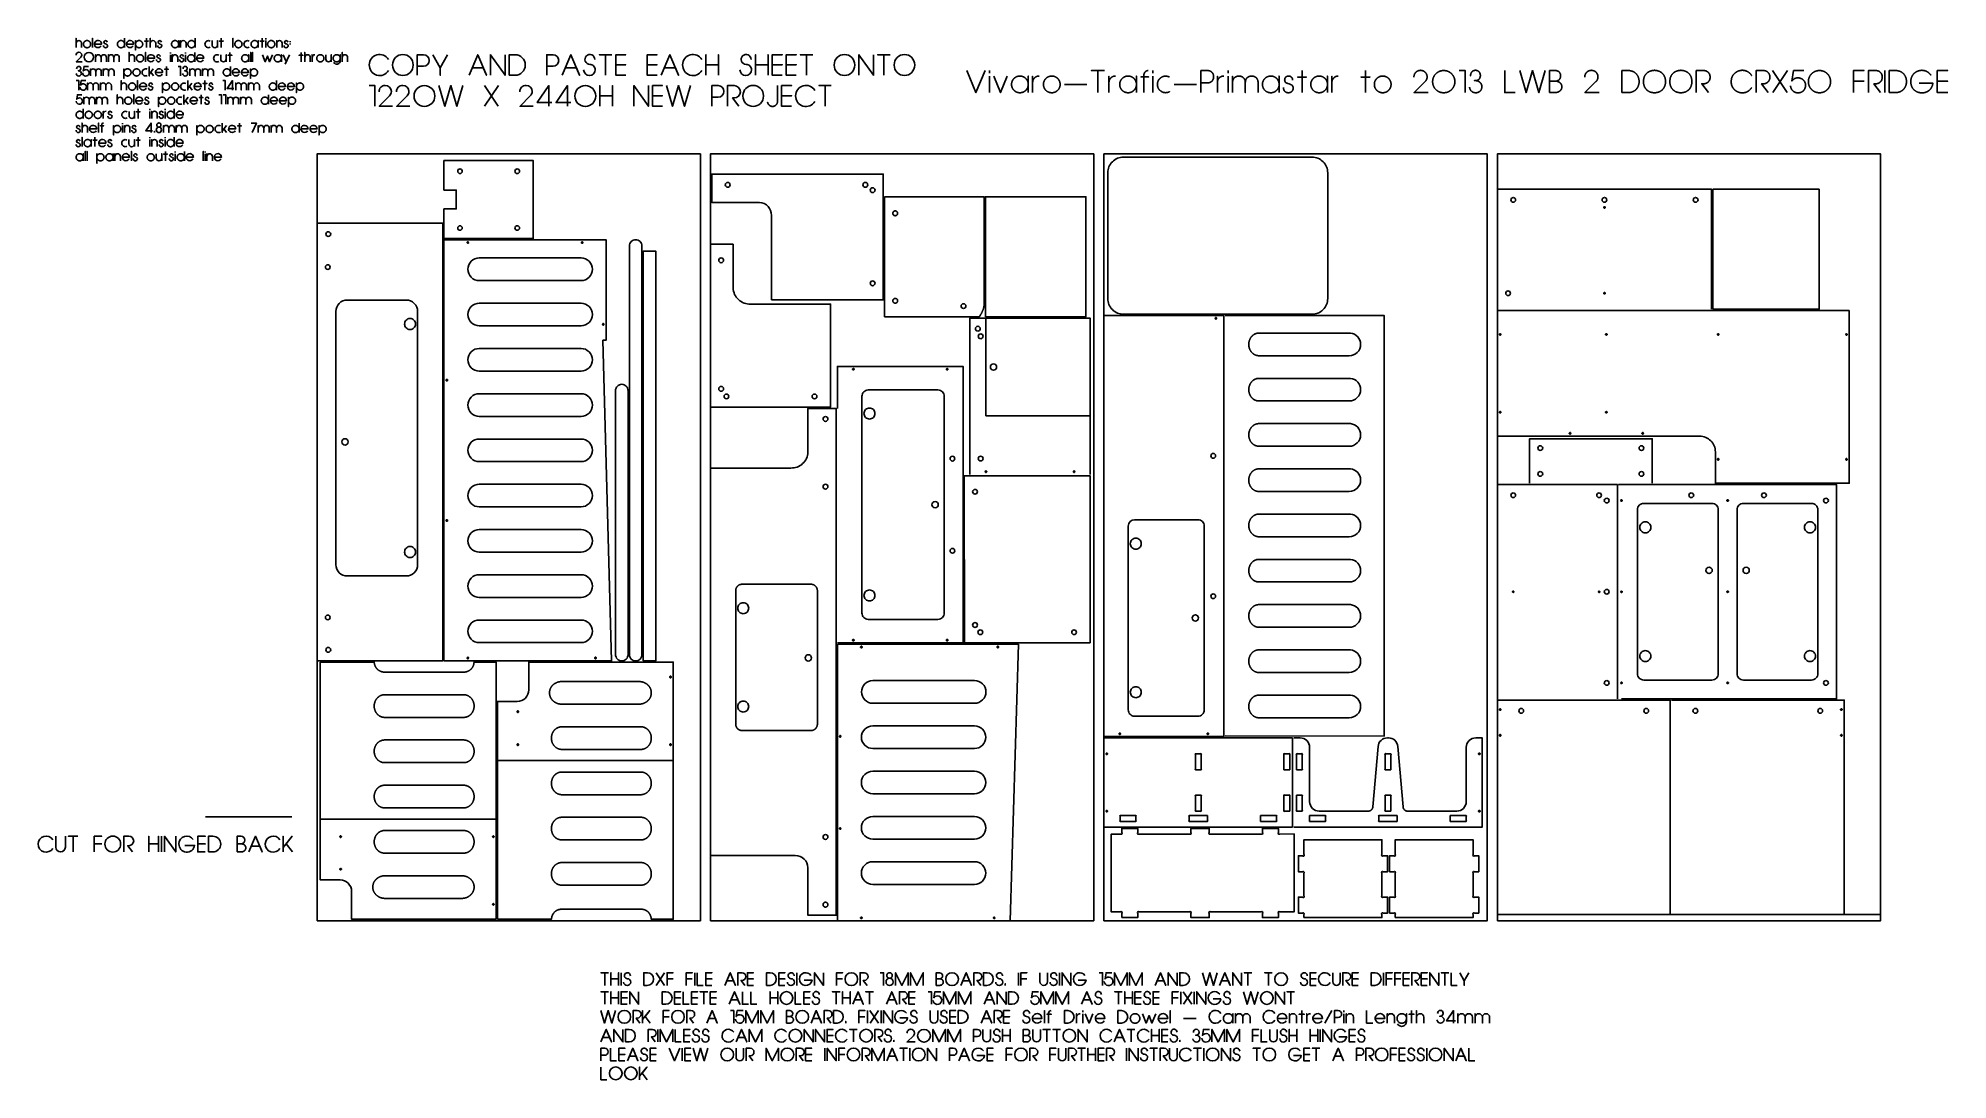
# Model space of a CAD drawing. Extents: x -888 to 5190, y -506 to 2808.
import ezdxf

# ---------------------------------------------------------------- set-up
doc = ezdxf.new("R2010")
doc.units = 0
for name, color, linetype in [('DEFAULT_LAYER', 1, 'CONTINUOUS'), ('DEFAULT_LAYER0', 1, 'CONTINUOUS'), ('LAYER_1', 18, 'CONTINUOUS'), ('LAYER_10', 18, 'CONTINUOUS'), ('T5_LOGOLAYER_2', 18, 'CONTINUOUS'), ('T5_LOGOLAYER_20', 18, 'CONTINUOUS'), ('T5_LOGOLAYER_21', 18, 'CONTINUOUS')]:
    doc.layers.add(name, color=color, linetype=linetype)

msp = doc.modelspace()

# ---------------------------------------------------------------- linework, layer by layer
at = {"layer": 'DEFAULT_LAYER'}
for points in [[(2504.5, 0), (3724.5, 0), (3724.5, 2440), (2504.5, 2440)], [(3756.7, 0), (4976.7, 0), (4976.7, 2440), (3756.7, 2440)], [(4442.7, 1946), (4780.7, 1946), (4780.7, 2328), (4442.7, 2328)], [(2127.3, 1922), (2447.3, 1922), (2447.3, 2304), (2127.3, 2304)], [(1656, 880), (2232.3, 880), (2206, 0), (1656.3, 0)]]:
    msp.add_lwpolyline(points, close=True, dxfattribs=at)
for points in [[(2516.7, 1980, 0.414214), (2566.7, 1930), (3166.7, 1930, 0.414214), (3216.7, 1980), (3216.7, 2380, 0.414214), (3166.7, 2430), (2566.7, 2430, 0.414214), (2516.7, 2380)], [(3800, 2294, 0.414214), (3807.5, 2286.5, 0.414214), (3815, 2294, 0.414214), (3807.5, 2301.5, 0.414214)], [(4090.2, 2294, 0.414214), (4097.7, 2286.5, 0.414214), (4105.2, 2294, 0.414214), (4097.7, 2301.5, 0.414214)], [(4095.3, 2269.8, 0.414214), (4097.7, 2267.4, 0.414214), (4100.1, 2269.8, 0.414214), (4097.7, 2272.2, 0.414214)], [(4380.4, 2294, 0.414214), (4387.9, 2286.5, 0.414214), (4395.4, 2294, 0.414214), (4387.9, 2301.5, 0.414214)], [(480.2, 2160.5, 0.414214), (477.7, 2158, 0.414214), (480.2, 2155.5, 0.414214), (482.7, 2158, 0.414214)], [(843.8, 2160.5, 0.414214), (841.3, 2158, 0.414214), (843.8, 2155.5, 0.414214), (846.3, 2158, 0.414214)], [(3783.2, 1996.8, 0.414214), (3790.7, 1989.3, 0.414214), (3798.2, 1996.8, 0.414214), (3790.7, 2004.3, 0.414214)], [(4095.3, 1996.8, 0.414214), (4097.7, 1994.4, 0.414214), (4100.1, 1996.8, 0.414214), (4097.7, 1999.2, 0.414214)], [(911, 1900.3, 0.414214), (908.5, 1897.8, 0.414214), (911, 1895.3, 0.414214), (913.5, 1897.8, 0.414214)], [(4876.7, 1942), (3756.7, 1942), (3756.7, 1542), (4400.7, 1542, -0.414214), (4450.7, 1492), (4450.7, 1392), (4876.7, 1392)], [(3765.7, 1868.3, 0.414214), (3763.2, 1865.8, 0.414214), (3765.7, 1863.3, 0.414214), (3768.2, 1865.8, 0.414214)], [(4103.7, 1868.3, 0.414214), (4101.2, 1865.8, 0.414214), (4103.7, 1863.3, 0.414214), (4106.2, 1865.8, 0.414214)], [(4459.7, 1868.3, 0.414214), (4457.2, 1865.8, 0.414214), (4459.7, 1863.3, 0.414214), (4462.2, 1865.8, 0.414214)], [(4867.7, 1868.3, 0.414214), (4865.2, 1865.8, 0.414214), (4867.7, 1863.3, 0.414214), (4870.2, 1865.8, 0.414214)], [(2143, 1762, 0.414214), (2153, 1752, 0.414214), (2163, 1762, 0.414214), (2153, 1772, 0.414214)], [(1286.3, 1685.1, 0.414214), (1294, 1692.7, 0.414214), (1286.3, 1700.3, 0.414214), (1278.7, 1692.7, 0.414214)], [(1734.3, 1668.9), (1734.3, 979, 0.414214), (1754.3, 959), (1976.3, 959, 0.415438), (1996.3, 979.1), (1996.3, 1669, 0.414214), (1976.3, 1689), (1754.3, 1689, 0.415311)], [(3765.7, 1620.7, 0.414214), (3763.2, 1618.2, 0.414214), (3765.7, 1615.7, 0.414214), (3768.2, 1618.2, 0.414214)], [(4103.7, 1620.7, 0.414214), (4101.2, 1618.2, 0.414214), (4103.7, 1615.7, 0.414214), (4106.2, 1618.2, 0.414214)], [(3988.1, 1553.5, 0.414214), (3985.6, 1551, 0.414214), (3988.1, 1548.5, 0.414214), (3990.6, 1551, 0.414214)], [(4219.4, 1553.5, 0.414214), (4216.9, 1551, 0.414214), (4219.4, 1548.5, 0.414214), (4221.9, 1551, 0.414214)], [(3893.5, 1511.5, -0.414214), (3901, 1504, -0.414214), (3893.5, 1496.5, -0.414214), (3886, 1504, -0.414214)], [(4215.5, 1511.5, -0.414214), (4223, 1504, -0.414214), (4215.5, 1496.5, -0.414214), (4208, 1504, -0.414214)], [(4459.7, 1470.7, 0.414214), (4457.2, 1468.2, 0.414214), (4459.7, 1465.7, 0.414214), (4462.2, 1468.2, 0.414214)], [(4867.7, 1470.7, 0.414214), (4865.2, 1468.2, 0.414214), (4867.7, 1465.7, 0.414214), (4870.2, 1468.2, 0.414214)], [(3893.5, 1429.5, -0.414214), (3901, 1422, -0.414214), (3893.5, 1414.5, -0.414214), (3886, 1422, -0.414214)], [(4215.5, 1429.5, -0.414214), (4223, 1422, -0.414214), (4215.5, 1414.5, -0.414214), (4208, 1422, -0.414214)], [(3807.5, 1361.5, 0.414214), (3800, 1354, 0.414214), (3807.5, 1346.5, 0.414214), (3815, 1354, 0.414214)], [(4080.5, 1361.5, 0.414214), (4073, 1354, 0.414214), (4080.5, 1346.5, 0.414214), (4088, 1354, 0.414214)], [(4104.7, 1344.7, 0.414214), (4097.2, 1337.2, 0.414214), (4104.7, 1329.7, 0.414214), (4112.2, 1337.2, 0.414214)], [(4151.7, 1339.7, 0.414214), (4149.2, 1337.2, 0.414214), (4151.7, 1334.7, 0.414214), (4154.2, 1337.2, 0.414214)], [(4374.1, 1361.5, 0.414214), (4366.6, 1354, 0.414214), (4374.1, 1346.5, 0.414214), (4381.6, 1354, 0.414214)], [(4489.7, 1339.7, 0.414214), (4487.2, 1337.2, 0.414214), (4489.7, 1334.7, 0.414214), (4492.2, 1337.2, 0.414214)], [(4605.4, 1361.5, 0.414214), (4597.9, 1354, 0.414214), (4605.4, 1346.5, 0.414214), (4612.9, 1354, 0.414214)], [(4802.7, 1344.7, 0.414214), (4795.2, 1337.2, 0.414214), (4802.7, 1329.7, 0.414214), (4810.2, 1337.2, 0.414214)], [(4459.7, 1307.9), (4459.7, 786, -0.414214), (4439.7, 766), (4222.7, 766, -0.415471), (4202.7, 786.1), (4202.7, 1308, -0.414214), (4222.7, 1328), (4439.7, 1328, -0.41548)], [(4519.7, 1307.9), (4519.7, 786, 0.414214), (4539.7, 766), (4756.7, 766, 0.415471), (4776.7, 786.1), (4776.7, 1308, 0.414214), (4756.7, 1328), (4539.7, 1328, 0.41548)], [(2582, 1256.1), (2582, 671, 0.414214), (2602, 651), (2804, 651, 0.415386), (2824, 671.1), (2824, 1256, 0.414214), (2804, 1276), (2602, 1276, 0.412935)], [(2623.5, 1199.9, 0.414214), (2606, 1217.4, 0.414214), (2588.5, 1199.9, 0.414214), (2606, 1182.4, 0.414214)], [(4227.7, 1269.3, -0.414214), (4245.2, 1251.8, -0.414214), (4227.7, 1234.3, -0.414214), (4210.2, 1251.8, -0.414214)], [(4751.7, 1269.3, 0.414214), (4734.2, 1251.8, 0.414214), (4751.7, 1234.3, 0.414214), (4769.2, 1251.8, 0.414214)], [(4430.7, 1125, -0.414214), (4440.7, 1115, -0.414214), (4430.7, 1105, -0.414214), (4420.7, 1115, -0.414214)], [(4548.7, 1125, 0.414214), (4538.7, 1115, 0.414214), (4548.7, 1105, 0.414214), (4558.7, 1115, 0.414214)], [(3807.5, 1049.4, 0.414214), (3805.1, 1047, 0.414214), (3807.5, 1044.6, 0.414214), (3809.9, 1047, 0.414214)], [(4080.5, 1049.4, 0.414214), (4078.1, 1047, 0.414214), (4080.5, 1044.6, 0.414214), (4082.9, 1047, 0.414214)], [(4104.7, 1054.5, 0.414214), (4097.2, 1047, 0.414214), (4104.7, 1039.5, 0.414214), (4112.2, 1047, 0.414214)], [(4151.7, 1049.5, 0.414214), (4149.2, 1047, 0.414214), (4151.7, 1044.5, 0.414214), (4154.2, 1047, 0.414214)], [(4489.7, 1049.5, 0.414214), (4487.2, 1047, 0.414214), (4489.7, 1044.5, 0.414214), (4492.2, 1047, 0.414214)], [(2805.5, 963.5, 0.414214), (2795.5, 973.5, 0.414214), (2785.5, 963.5, 0.414214), (2795.5, 953.5, 0.414214)], [(4227.7, 859.7, -0.414214), (4245.2, 842.2, -0.414214), (4227.7, 824.7, -0.414214), (4210.2, 842.2, -0.414214)], [(4751.7, 859.7, 0.414214), (4734.2, 842.2, 0.414214), (4751.7, 824.7, 0.414214), (4769.2, 842.2, 0.414214)], [(2623.5, 727.2, 0.414214), (2606, 744.7, 0.414214), (2588.5, 727.2, 0.414214), (2606, 709.7, 0.414214)], [(4104.7, 764.3, 0.414214), (4097.2, 756.8, 0.414214), (4104.7, 749.3, 0.414214), (4112.2, 756.8, 0.414214)], [(4151.7, 759.3, 0.414214), (4149.2, 756.8, 0.414214), (4151.7, 754.3, 0.414214), (4154.2, 756.8, 0.414214)], [(4489.7, 759.3, 0.414214), (4487.2, 756.8, 0.414214), (4489.7, 754.3, 0.414214), (4492.2, 756.8, 0.414214)], [(4802.7, 764.3, 0.414214), (4795.2, 756.8, 0.414214), (4802.7, 749.3, 0.414214), (4810.2, 756.8, 0.414214)], [(3765.7, 674.5, 0.414214), (3763.2, 672, 0.414214), (3765.7, 669.5, 0.414214), (3768.2, 672, 0.414214)], [(3832.9, 675.5, 0.414214), (3825.4, 668, 0.414214), (3832.9, 660.5, 0.414214), (3840.4, 668, 0.414214)], [(4230.5, 675.5, 0.414214), (4223, 668, 0.414214), (4230.5, 660.5, 0.414214), (4238, 668, 0.414214)], [(4386.9, 675.5, 0.414214), (4379.4, 668, 0.414214), (4386.9, 660.5, 0.414214), (4394.4, 668, 0.414214)], [(4784.5, 675.5, 0.414214), (4777, 668, 0.414214), (4784.5, 660.5, 0.414214), (4792, 668, 0.414214)], [(4851.7, 674.5, 0.414214), (4849.2, 672, 0.414214), (4851.7, 669.5, 0.414214), (4854.2, 672, 0.414214)], [(639, 562.9, 0.414214), (636.5, 560.4, 0.414214), (639, 557.9, 0.414214), (641.5, 560.4, 0.414214)], [(1125.1, 562.9, 0.414214), (1122.6, 560.4, 0.414214), (1125.1, 557.9, 0.414214), (1127.6, 560.4, 0.414214)], [(3765.7, 592.5, 0.414214), (3763.2, 590, 0.414214), (3765.7, 587.5, 0.414214), (3768.2, 590, 0.414214)], [(4851.7, 592.5, 0.414214), (4849.2, 590, 0.414214), (4851.7, 587.5, 0.414214), (4854.2, 590, 0.414214)], [(75, 270.1, 0.414214), (72.5, 267.6, 0.414214), (75, 265.1, 0.414214), (77.5, 267.6, 0.414214)], [(561.1, 270.1, 0.414214), (558.6, 267.6, 0.414214), (561.1, 265.1, 0.414214), (563.6, 267.6, 0.414214)]]:
    msp.add_lwpolyline(points, format="xyb", close=True, dxfattribs=at)
for points in [[(4438.7, 1946), (4438.7, 2328), (3756.7, 2328)], [(2460.2, 1607), (2129, 1607), (2129, 1918)], [(2504.5, 1926), (2886.5, 1926), (2886.5, 586), (2504.5, 586)], [(2890.5, 1926), (3396.5, 1926), (3396.5, 587.9), (2890.5, 588.1)], [(1656.3, 884), (2056.3, 884), (2056.3, 1764), (1656.3, 1764), (1656.3, 1630.5)], [(4249.5, 1392), (4249.5, 1534), (3859.5, 1534), (3859.5, 1392)], [(3756.7, 1388), (4138.7, 1388), (4138.7, 706)], [(4142.7, 1388), (4836.7, 1388), (4836.7, 706), (4151.7, 706)], [(3756.7, 702), (4306.7, 702), (4306.7, 20)], [(574.1, 509.6), (1133.9, 509.6)], [(10.1, 323.6), (570, 323.6)], [(3756.7, 20), (4976.7, 20)]]:
    msp.add_lwpolyline(points, dxfattribs=at)
for points in [[(1252.3, 1440.5), (1507.9, 1440.7, 0.415259), (1562.3, 1491.1), (1562.3, 1630.5), (1652.2, 1630.5), (1652.3, 17.5), (1562.4, 17.5), (1562.4, 168.8, 0.414556), (1522.3, 207.4), (1252.3, 207.4)], [(4310.7, 702.3, 0.000979), (4860.7, 702.3), (4860.7, 20.3)]]:
    msp.add_lwpolyline(points, format="xyb", dxfattribs=at)
at = {"layer": 'DEFAULT_LAYER0'}
for points in [[(1307.1, 2349.3, 0.414214), (1299.4, 2341.7, 0.414214), (1307.1, 2334.1, 0.414214), (1314.7, 2341.7, 0.414214)], [(1745.1, 2349.3, 0.414214), (1737.4, 2341.7, 0.414214), (1745.1, 2334.1, 0.414214), (1752.7, 2341.7, 0.414214)], [(1768.3, 2332.5, 0.414214), (1760.7, 2324.9, 0.414214), (1768.3, 2317.3, 0.414214), (1775.9, 2324.9, 0.414214)], [(35.8, 2192.6, 0.414214), (28.2, 2185, 0.414214), (35.8, 2177.4, 0.414214), (43.4, 2185, 0.414214)], [(34, 2087.6, 0.414214), (26.4, 2080, 0.414214), (34, 2072.4, 0.414214), (41.6, 2080, 0.414214)], [(480.3, 2073, 0.414214), (516.3, 2037), (840.3, 2037, 0.414214), (876.3, 2073, 0.414214), (840.3, 2109), (516.3, 2109, 0.414214)], [(1278.6, 2101.7, 0.414214), (1286.3, 2094.1, 0.414214), (1293.9, 2101.7, 0.414214), (1286.3, 2109.3, 0.414214)], [(1768.3, 2036.1, 0.414214), (1760.7, 2028.5, 0.414214), (1768.3, 2020.9, 0.414214), (1775.9, 2028.5, 0.414214)], [(60.1, 1133.1, 0.414214), (96.1, 1097.1), (284.1, 1097.1, 0.414214), (320.1, 1133.1), (320.1, 1939.1, 0.414214), (284.1, 1975.1), (96.1, 1975.1, 0.414214), (60.1, 1939.1)], [(480.3, 1929.1, 0.414214), (516.3, 1893.1), (840.3, 1893.1, 0.414214), (876.3, 1929.1, 0.414214), (840.3, 1965.1), (516.3, 1965.1, 0.414214)], [(2057.5, 1948.4, 0.414214), (2065.1, 1956, 0.414214), (2057.5, 1963.6, 0.414214), (2049.8, 1956, 0.414214)], [(296.1, 1916.4, 0.414214), (278.6, 1898.9, 0.414214), (296.1, 1881.4, 0.414214), (313.6, 1898.9, 0.414214)], [(2103.2, 1876.4, 0.414214), (2110.9, 1884, 0.414214), (2103.2, 1891.6, 0.414214), (2095.6, 1884, 0.414214)], [(2861, 1919.5, 0.414214), (2858.5, 1917, 0.414214), (2861, 1914.5, 0.414214), (2863.5, 1917, 0.414214)], [(2112.3, 1852.2, 0.414214), (2119.9, 1859.8, 0.414214), (2112.3, 1867.4, 0.414214), (2104.6, 1859.8, 0.414214)], [(2997.9, 1798), (3285.5, 1798, 0.415073), (3321.5, 1834.1), (3321.5, 1834.2, 0.384844), (3289.1, 1870), (3289.1, 1870), (2997.9, 1870), (2997.1, 1870), (2996.2, 1870), (2995.4, 1869.9), (2994.6, 1869.8), (2993.8, 1869.7), (2993, 1869.6), (2992.2, 1869.5), (2991.4, 1869.3), (2990.6, 1869.1), (2989.8, 1868.9), (2989, 1868.7), (2988.3, 1868.4), (2987.5, 1868.1), (2986.8, 1867.8), (2986, 1867.5), (2985.3, 1867.2), (2984.6, 1866.8), (2983.9, 1866.5), (2983.2, 1866.1), (2982.5, 1865.7), (2981.8, 1865.3), (2981.1, 1864.8), (2980.4, 1864.3), (2979.8, 1863.9), (2979.2, 1863.4), (2978.5, 1862.9), (2977.9, 1862.3), (2977.3, 1861.8), (2976.7, 1861.2), (2976.1, 1860.7), (2975.6, 1860.1), (2975, 1859.5), (2974.5, 1858.9), (2973.9, 1858.2), (2973.4, 1857.6), (2972.9, 1856.9), (2972.4, 1856.2), (2972, 1855.6), (2971.5, 1854.9), (2971.1, 1854.1), (2970.6, 1853.4), (2970.2, 1852.7), (2969.8, 1851.9), (2969.4, 1851.2), (2969.1, 1850.4), (2968.7, 1849.6), (2968.4, 1848.8), (2968.1, 1848), (2967.8, 1847.2), (2967.5, 1846.4), (2967.2, 1845.6), (2967, 1844.7), (2966.8, 1843.9), (2966.5, 1843), (2966.4, 1842.2), (2966.2, 1841.3), (2966, 1840.4), (2965.9, 1839.5), (2965.8, 1838.6), (2965.7, 1837.7), (2965.6, 1836.8), (2965.6, 1835.9), (2965.5, 1835), (2965.5, 1834), (2965.5, 1833.1), (2965.6, 1832.2), (2965.6, 1831.3), (2965.7, 1830.3), (2965.8, 1829.4), (2965.9, 1828.5), (2966, 1827.6), (2966.2, 1826.8), (2966.4, 1825.9), (2966.5, 1825), (2966.8, 1824.2), (2967, 1823.3), (2967.2, 1822.5), (2967.5, 1821.6), (2967.8, 1820.8), (2968.1, 1820), (2968.4, 1819.2), (2968.7, 1818.4), (2969.1, 1817.6), (2969.4, 1816.9), (2969.8, 1816.1), (2970.2, 1815.4), (2970.6, 1814.6), (2971.1, 1813.9), (2971.5, 1813.2), (2972, 1812.5), (2972.4, 1811.8), (2972.9, 1811.1), (2973.4, 1810.5), (2973.9, 1809.8), (2974.5, 1809.2), (2975, 1808.6), (2975.6, 1808), (2976.1, 1807.4), (2976.7, 1806.8), (2977.3, 1806.2), (2977.9, 1805.7), (2978.5, 1805.2), (2979.2, 1804.7), (2979.8, 1804.2), (2980.4, 1803.7), (2981.1, 1803.2), (2981.8, 1802.8), (2982.5, 1802.4), (2983.2, 1802), (2983.9, 1801.6), (2984.6, 1801.2), (2985.3, 1800.8), (2986, 1800.5), (2986.8, 1800.2), (2987.5, 1799.9), (2988.3, 1799.6), (2989, 1799.4), (2989.8, 1799.2), (2990.6, 1798.9), (2991.4, 1798.8), (2992.2, 1798.6), (2993, 1798.4), (2993.8, 1798.3), (2994.6, 1798.2), (2995.4, 1798.1), (2996.2, 1798.1), (2997.1, 1798)], [(480.3, 1785.1, 0.414214), (516.3, 1749.1), (840.3, 1749.1, 0.414214), (876.3, 1785.1, 0.414214), (840.3, 1821.1), (516.3, 1821.1, 0.414214)], [(413, 1722.8, 0.414214), (410.5, 1720.3, 0.414214), (413, 1717.8, 0.414214), (415.5, 1720.3, 0.414214)], [(1709.6, 1755, 0.414214), (1707.1, 1757.5, 0.414214), (1704.6, 1755, 0.414214), (1707.1, 1752.5, 0.414214)], [(2008, 1755, 0.414214), (2005.5, 1757.5, 0.414214), (2003, 1755, 0.414214), (2005.5, 1752.5, 0.414214)], [(2997.9, 1654), (3285.5, 1654, 0.415073), (3321.5, 1690.1), (3321.5, 1690.2, 0.384844), (3289.1, 1726), (3289.1, 1726), (2997.9, 1726), (2997.1, 1726), (2996.2, 1726), (2995.4, 1725.9), (2994.6, 1725.8), (2993.8, 1725.7), (2993, 1725.6), (2992.2, 1725.5), (2991.4, 1725.3), (2990.6, 1725.1), (2989.8, 1724.9), (2989, 1724.7), (2988.3, 1724.4), (2987.5, 1724.1), (2986.8, 1723.8), (2986, 1723.5), (2985.3, 1723.2), (2984.6, 1722.8), (2983.9, 1722.5), (2983.2, 1722.1), (2982.5, 1721.7), (2981.8, 1721.3), (2981.1, 1720.8), (2980.4, 1720.3), (2979.8, 1719.9), (2979.2, 1719.4), (2978.5, 1718.9), (2977.9, 1718.3), (2977.3, 1717.8), (2976.7, 1717.2), (2976.1, 1716.7), (2975.6, 1716.1), (2975, 1715.5), (2974.5, 1714.9), (2973.9, 1714.2), (2973.4, 1713.6), (2972.9, 1712.9), (2972.4, 1712.2), (2972, 1711.6), (2971.5, 1710.9), (2971.1, 1710.1), (2970.6, 1709.4), (2970.2, 1708.7), (2969.8, 1707.9), (2969.4, 1707.2), (2969.1, 1706.4), (2968.7, 1705.6), (2968.4, 1704.8), (2968.1, 1704), (2967.8, 1703.2), (2967.5, 1702.4), (2967.2, 1701.6), (2967, 1700.7), (2966.8, 1699.9), (2966.5, 1699), (2966.4, 1698.2), (2966.2, 1697.3), (2966, 1696.4), (2965.9, 1695.5), (2965.8, 1694.6), (2965.7, 1693.7), (2965.6, 1692.8), (2965.6, 1691.9), (2965.5, 1691), (2965.5, 1690), (2965.5, 1689.1), (2965.6, 1688.2), (2965.6, 1687.3), (2965.7, 1686.3), (2965.8, 1685.4), (2965.9, 1684.5), (2966, 1683.6), (2966.2, 1682.8), (2966.4, 1681.9), (2966.5, 1681), (2966.8, 1680.2), (2967, 1679.3), (2967.2, 1678.5), (2967.5, 1677.6), (2967.8, 1676.8), (2968.1, 1676), (2968.4, 1675.2), (2968.7, 1674.4), (2969.1, 1673.6), (2969.4, 1672.9), (2969.8, 1672.1), (2970.2, 1671.4), (2970.6, 1670.6), (2971.1, 1669.9), (2971.5, 1669.2), (2972, 1668.5), (2972.4, 1667.8), (2972.9, 1667.1), (2973.4, 1666.5), (2973.9, 1665.8), (2974.5, 1665.2), (2975, 1664.6), (2975.6, 1664), (2976.1, 1663.4), (2976.7, 1662.8), (2977.3, 1662.2), (2977.9, 1661.7), (2978.5, 1661.2), (2979.2, 1660.7), (2979.8, 1660.2), (2980.4, 1659.7), (2981.1, 1659.2), (2981.8, 1658.8), (2982.5, 1658.4), (2983.2, 1658), (2983.9, 1657.6), (2984.6, 1657.2), (2985.3, 1656.8), (2986, 1656.5), (2986.8, 1656.2), (2987.5, 1655.9), (2988.3, 1655.6), (2989, 1655.4), (2989.8, 1655.2), (2990.6, 1654.9), (2991.4, 1654.8), (2992.2, 1654.6), (2993, 1654.4), (2993.8, 1654.3), (2994.6, 1654.2), (2995.4, 1654.1), (2996.2, 1654.1), (2997.1, 1654)], [(480.3, 1641, 0.414214), (516.3, 1605), (840.3, 1605, 0.414214), (876.3, 1641, 0.414214), (840.3, 1677), (516.3, 1677, 0.414214)], [(1303, 1660.9, 0.414214), (1310.6, 1668.5, 0.414214), (1303, 1676.1, 0.414214), (1295.4, 1668.5, 0.414214)], [(1575.8, 1668.5, 0.414214), (1583.5, 1660.9, 0.414214), (1591.1, 1668.5, 0.414214), (1583.5, 1676.1, 0.414214)], [(1618.3, 1604.4, 0.414214), (1610.6, 1596.8, 0.414214), (1618.3, 1589.2, 0.414214), (1625.9, 1596.8, 0.414214)], [(1775.8, 1614, 0.414214), (1758.3, 1631.5, 0.414214), (1740.8, 1614, 0.414214), (1758.3, 1596.5, 0.414214)], [(2997.9, 1510), (3285.5, 1510, 0.415073), (3321.5, 1546.1), (3321.5, 1546.2, 0.384844), (3289.1, 1582), (3289.1, 1582), (2997.9, 1582), (2997.1, 1582), (2996.2, 1582), (2995.4, 1581.9), (2994.6, 1581.8), (2993.8, 1581.7), (2993, 1581.6), (2992.2, 1581.5), (2991.4, 1581.3), (2990.6, 1581.1), (2989.8, 1580.9), (2989, 1580.7), (2988.3, 1580.4), (2987.5, 1580.1), (2986.8, 1579.8), (2986, 1579.5), (2985.3, 1579.2), (2984.6, 1578.8), (2983.9, 1578.5), (2983.2, 1578.1), (2982.5, 1577.7), (2981.8, 1577.3), (2981.1, 1576.8), (2980.4, 1576.3), (2979.8, 1575.9), (2979.2, 1575.4), (2978.5, 1574.9), (2977.9, 1574.3), (2977.3, 1573.8), (2976.7, 1573.2), (2976.1, 1572.7), (2975.6, 1572.1), (2975, 1571.5), (2974.5, 1570.9), (2973.9, 1570.2), (2973.4, 1569.6), (2972.9, 1568.9), (2972.4, 1568.2), (2972, 1567.6), (2971.5, 1566.9), (2971.1, 1566.1), (2970.6, 1565.4), (2970.2, 1564.7), (2969.8, 1563.9), (2969.4, 1563.2), (2969.1, 1562.4), (2968.7, 1561.6), (2968.4, 1560.8), (2968.1, 1560), (2967.8, 1559.2), (2967.5, 1558.4), (2967.2, 1557.6), (2967, 1556.7), (2966.8, 1555.9), (2966.5, 1555), (2966.4, 1554.2), (2966.2, 1553.3), (2966, 1552.4), (2965.9, 1551.5), (2965.8, 1550.6), (2965.7, 1549.7), (2965.6, 1548.8), (2965.6, 1547.9), (2965.5, 1547), (2965.5, 1546), (2965.5, 1545.1), (2965.6, 1544.2), (2965.6, 1543.3), (2965.7, 1542.3), (2965.8, 1541.4), (2965.9, 1540.5), (2966, 1539.6), (2966.2, 1538.8), (2966.4, 1537.9), (2966.5, 1537), (2966.8, 1536.2), (2967, 1535.3), (2967.2, 1534.5), (2967.5, 1533.6), (2967.8, 1532.8), (2968.1, 1532), (2968.4, 1531.2), (2968.7, 1530.4), (2969.1, 1529.6), (2969.4, 1528.9), (2969.8, 1528.1), (2970.2, 1527.4), (2970.6, 1526.6), (2971.1, 1525.9), (2971.5, 1525.2), (2972, 1524.5), (2972.4, 1523.8), (2972.9, 1523.1), (2973.4, 1522.5), (2973.9, 1521.8), (2974.5, 1521.2), (2975, 1520.6), (2975.6, 1520), (2976.1, 1519.4), (2976.7, 1518.8), (2977.3, 1518.2), (2977.9, 1517.7), (2978.5, 1517.2), (2979.2, 1516.7), (2979.8, 1516.2), (2980.4, 1515.7), (2981.1, 1515.2), (2981.8, 1514.8), (2982.5, 1514.4), (2983.2, 1514), (2983.9, 1513.6), (2984.6, 1513.2), (2985.3, 1512.8), (2986, 1512.5), (2986.8, 1512.2), (2987.5, 1511.9), (2988.3, 1511.6), (2989, 1511.4), (2989.8, 1511.2), (2990.6, 1510.9), (2991.4, 1510.8), (2992.2, 1510.6), (2993, 1510.4), (2993.8, 1510.3), (2994.6, 1510.2), (2995.4, 1510.1), (2996.2, 1510.1), (2997.1, 1510)], [(89.1, 1533.9, 0.414214), (79.1, 1523.9, 0.414214), (89.1, 1513.9, 0.414214), (99.1, 1523.9, 0.414214)], [(480.2, 1497, 0.414214), (516.2, 1461), (840.2, 1461, 0.414214), (876.2, 1497, 0.414214), (840.2, 1533), (516.2, 1533, 0.414214)], [(2022.3, 1478.3, 0.414214), (2014.6, 1470.7, 0.414214), (2022.3, 1463, 0.414214), (2029.9, 1470.7, 0.414214)], [(2104.6, 1470.8, 0.414214), (2112.2, 1463.2, 0.414214), (2119.9, 1470.8, 0.414214), (2112.2, 1478.4, 0.414214)], [(2860.1, 1479.3, 0.414214), (2852.5, 1487, 0.414214), (2844.9, 1479.3, 0.414214), (2852.5, 1471.7, 0.414214)], [(2126.5, 1429, 0.414214), (2129, 1426.5, 0.414214), (2131.5, 1429, 0.414214), (2129, 1431.5, 0.414214)], [(2407, 1429, 0.414214), (2409.5, 1426.5, 0.414214), (2412, 1429, 0.414214), (2409.5, 1431.5, 0.414214)], [(2997.9, 1366), (3285.5, 1366, 0.413355), (3321.5, 1401.9), (3321.5, 1402.2, 0.384835), (3289.1, 1438), (3289.1, 1438), (2997.9, 1438), (2997.1, 1438), (2996.2, 1438), (2995.4, 1437.9), (2994.6, 1437.8), (2993.8, 1437.7), (2993, 1437.6), (2992.2, 1437.5), (2991.4, 1437.3), (2990.6, 1437.1), (2989.8, 1436.9), (2989, 1436.7), (2988.3, 1436.4), (2987.5, 1436.1), (2986.8, 1435.8), (2986, 1435.5), (2985.3, 1435.2), (2984.6, 1434.8), (2983.9, 1434.5), (2983.2, 1434.1), (2982.5, 1433.7), (2981.8, 1433.3), (2981.1, 1432.8), (2980.4, 1432.3), (2979.8, 1431.9), (2979.2, 1431.4), (2978.5, 1430.9), (2977.9, 1430.3), (2977.3, 1429.8), (2976.7, 1429.2), (2976.1, 1428.7), (2975.6, 1428.1), (2975, 1427.5), (2974.5, 1426.9), (2973.9, 1426.2), (2973.4, 1425.6), (2972.9, 1424.9), (2972.4, 1424.2), (2972, 1423.6), (2971.5, 1422.9), (2971.1, 1422.1), (2970.6, 1421.4), (2970.2, 1420.7), (2969.8, 1419.9), (2969.4, 1419.2), (2969.1, 1418.4), (2968.7, 1417.6), (2968.4, 1416.8), (2968.1, 1416), (2967.8, 1415.2), (2967.5, 1414.4), (2967.2, 1413.6), (2967, 1412.7), (2966.8, 1411.9), (2966.5, 1411), (2966.4, 1410.2), (2966.2, 1409.3), (2966, 1408.4), (2965.9, 1407.5), (2965.8, 1406.6), (2965.7, 1405.7), (2965.6, 1404.8), (2965.6, 1403.9), (2965.5, 1403), (2965.5, 1402), (2965.5, 1401.1), (2965.6, 1400.2), (2965.6, 1399.3), (2965.7, 1398.3), (2965.8, 1397.4), (2965.9, 1396.5), (2966, 1395.6), (2966.2, 1394.8), (2966.4, 1393.9), (2966.5, 1393), (2966.8, 1392.2), (2967, 1391.3), (2967.2, 1390.5), (2967.5, 1389.6), (2967.8, 1388.8), (2968.1, 1388), (2968.4, 1387.2), (2968.7, 1386.4), (2969.1, 1385.6), (2969.4, 1384.9), (2969.8, 1384.1), (2970.2, 1383.4), (2970.6, 1382.6), (2971.1, 1381.9), (2971.5, 1381.2), (2972, 1380.5), (2972.4, 1379.8), (2972.9, 1379.1), (2973.4, 1378.5), (2973.9, 1377.8), (2974.5, 1377.2), (2975, 1376.6), (2975.6, 1376), (2976.1, 1375.4), (2976.7, 1374.8), (2977.3, 1374.2), (2977.9, 1373.7), (2978.5, 1373.2), (2979.2, 1372.7), (2979.8, 1372.2), (2980.4, 1371.7), (2981.1, 1371.2), (2981.8, 1370.8), (2982.5, 1370.4), (2983.2, 1370), (2983.9, 1369.6), (2984.6, 1369.2), (2985.3, 1368.8), (2986, 1368.5), (2986.8, 1368.2), (2987.5, 1367.9), (2988.3, 1367.6), (2989, 1367.4), (2989.8, 1367.2), (2990.6, 1366.9), (2991.4, 1366.8), (2992.2, 1366.6), (2993, 1366.4), (2993.8, 1366.3), (2994.6, 1366.2), (2995.4, 1366.1), (2996.2, 1366.1), (2997.1, 1366)], [(480.2, 1353, 0.414214), (516.2, 1317), (840.2, 1317, 0.414214), (876.2, 1353, 0.414214), (840.2, 1389), (516.2, 1389, 0.414214)], [(1618.3, 1389, 0.414214), (1610.6, 1381.4, 0.414214), (1618.3, 1373.8, 0.414214), (1625.9, 1381.4, 0.414214)], [(2086.7, 1365.2, 0.414214), (2094.3, 1357.6, 0.414214), (2101.9, 1365.2, 0.414214), (2094.3, 1372.8, 0.414214)], [(1977.3, 1324, 0.414214), (1967.3, 1334, 0.414214), (1957.3, 1324, 0.414214), (1967.3, 1314, 0.414214)], [(2997.9, 1222), (3285.5, 1222, 0.415073), (3321.5, 1258.1), (3321.5, 1258.2, 0.384844), (3289.1, 1294), (3289.1, 1294), (2997.9, 1294), (2997.1, 1294), (2996.2, 1294), (2995.4, 1293.9), (2994.6, 1293.8), (2993.8, 1293.7), (2993, 1293.6), (2992.2, 1293.5), (2991.4, 1293.3), (2990.6, 1293.1), (2989.8, 1292.9), (2989, 1292.7), (2988.3, 1292.4), (2987.5, 1292.1), (2986.8, 1291.8), (2986, 1291.5), (2985.3, 1291.2), (2984.6, 1290.8), (2983.9, 1290.5), (2983.2, 1290.1), (2982.5, 1289.7), (2981.8, 1289.3), (2981.1, 1288.8), (2980.4, 1288.3), (2979.8, 1287.9), (2979.2, 1287.4), (2978.5, 1286.9), (2977.9, 1286.3), (2977.3, 1285.8), (2976.7, 1285.2), (2976.1, 1284.7), (2975.6, 1284.1), (2975, 1283.5), (2974.5, 1282.9), (2973.9, 1282.2), (2973.4, 1281.6), (2972.9, 1280.9), (2972.4, 1280.2), (2972, 1279.6), (2971.5, 1278.9), (2971.1, 1278.1), (2970.6, 1277.4), (2970.2, 1276.7), (2969.8, 1275.9), (2969.4, 1275.2), (2969.1, 1274.4), (2968.7, 1273.6), (2968.4, 1272.8), (2968.1, 1272), (2967.8, 1271.2), (2967.5, 1270.4), (2967.2, 1269.6), (2967, 1268.7), (2966.8, 1267.9), (2966.5, 1267), (2966.4, 1266.2), (2966.2, 1265.3), (2966, 1264.4), (2965.9, 1263.5), (2965.8, 1262.6), (2965.7, 1261.7), (2965.6, 1260.8), (2965.6, 1259.9), (2965.5, 1259), (2965.5, 1258), (2965.5, 1257.1), (2965.6, 1256.2), (2965.6, 1255.3), (2965.7, 1254.3), (2965.8, 1253.4), (2965.9, 1252.5), (2966, 1251.6), (2966.2, 1250.8), (2966.4, 1249.9), (2966.5, 1249), (2966.8, 1248.2), (2967, 1247.3), (2967.2, 1246.5), (2967.5, 1245.6), (2967.8, 1244.8), (2968.1, 1244), (2968.4, 1243.2), (2968.7, 1242.4), (2969.1, 1241.6), (2969.4, 1240.9), (2969.8, 1240.1), (2970.2, 1239.4), (2970.6, 1238.6), (2971.1, 1237.9), (2971.5, 1237.2), (2972, 1236.5), (2972.4, 1235.8), (2972.9, 1235.1), (2973.4, 1234.5), (2973.9, 1233.8), (2974.5, 1233.2), (2975, 1232.6), (2975.6, 1232), (2976.1, 1231.4), (2976.7, 1230.8), (2977.3, 1230.2), (2977.9, 1229.7), (2978.5, 1229.2), (2979.2, 1228.7), (2979.8, 1228.2), (2980.4, 1227.7), (2981.1, 1227.2), (2981.8, 1226.8), (2982.5, 1226.4), (2983.2, 1226), (2983.9, 1225.6), (2984.6, 1225.2), (2985.3, 1224.8), (2986, 1224.5), (2986.8, 1224.2), (2987.5, 1223.9), (2988.3, 1223.6), (2989, 1223.4), (2989.8, 1223.2), (2990.6, 1222.9), (2991.4, 1222.8), (2992.2, 1222.6), (2993, 1222.4), (2993.8, 1222.3), (2994.6, 1222.2), (2995.4, 1222.1), (2996.2, 1222.1), (2997.1, 1222)], [(413, 1276.2, 0.414214), (410.5, 1273.7, 0.414214), (413, 1271.2, 0.414214), (415.5, 1273.7, 0.414214)], [(480.2, 1209, 0.414214), (516.2, 1173), (840.2, 1173, 0.414214), (876.2, 1209, 0.414214), (840.2, 1245), (516.2, 1245, 0.414214)], [(296.1, 1190.8, 0.414214), (278.6, 1173.3, 0.414214), (296.1, 1155.8, 0.414214), (313.6, 1173.3, 0.414214)], [(2014.6, 1177.3, 0.414214), (2022.3, 1169.7, 0.414214), (2029.9, 1177.3, 0.414214), (2022.3, 1185, 0.414214)], [(480.2, 1065, 0.414214), (516.2, 1029), (840.2, 1029, 0.414214), (876.2, 1065, 0.414214), (840.2, 1101), (516.2, 1101, 0.414214)], [(2997.9, 1078), (3285.5, 1078, 0.415073), (3321.5, 1114.1), (3321.5, 1114.2, 0.384844), (3289.1, 1150), (3289.1, 1150), (2997.9, 1150), (2997.1, 1150), (2996.2, 1150), (2995.4, 1149.9), (2994.6, 1149.8), (2993.8, 1149.7), (2993, 1149.6), (2992.2, 1149.5), (2991.4, 1149.3), (2990.6, 1149.1), (2989.8, 1148.9), (2989, 1148.7), (2988.3, 1148.4), (2987.5, 1148.1), (2986.8, 1147.8), (2986, 1147.5), (2985.3, 1147.2), (2984.6, 1146.8), (2983.9, 1146.5), (2983.2, 1146.1), (2982.5, 1145.7), (2981.8, 1145.3), (2981.1, 1144.8), (2980.4, 1144.3), (2979.8, 1143.9), (2979.2, 1143.4), (2978.5, 1142.9), (2977.9, 1142.3), (2977.3, 1141.8), (2976.7, 1141.2), (2976.1, 1140.7), (2975.6, 1140.1), (2975, 1139.5), (2974.5, 1138.9), (2973.9, 1138.2), (2973.4, 1137.6), (2972.9, 1136.9), (2972.4, 1136.2), (2972, 1135.6), (2971.5, 1134.9), (2971.1, 1134.1), (2970.6, 1133.4), (2970.2, 1132.7), (2969.8, 1131.9), (2969.4, 1131.2), (2969.1, 1130.4), (2968.7, 1129.6), (2968.4, 1128.8), (2968.1, 1128), (2967.8, 1127.2), (2967.5, 1126.4), (2967.2, 1125.6), (2967, 1124.7), (2966.8, 1123.9), (2966.5, 1123), (2966.4, 1122.2), (2966.2, 1121.3), (2966, 1120.4), (2965.9, 1119.5), (2965.8, 1118.6), (2965.7, 1117.7), (2965.6, 1116.8), (2965.6, 1115.9), (2965.5, 1115), (2965.5, 1114), (2965.5, 1113.1), (2965.6, 1112.2), (2965.6, 1111.3), (2965.7, 1110.3), (2965.8, 1109.4), (2965.9, 1108.5), (2966, 1107.6), (2966.2, 1106.8), (2966.4, 1105.9), (2966.5, 1105), (2966.8, 1104.2), (2967, 1103.3), (2967.2, 1102.5), (2967.5, 1101.6), (2967.8, 1100.8), (2968.1, 1100), (2968.4, 1099.2), (2968.7, 1098.4), (2969.1, 1097.6), (2969.4, 1096.9), (2969.8, 1096.1), (2970.2, 1095.4), (2970.6, 1094.6), (2971.1, 1093.9), (2971.5, 1093.2), (2972, 1092.5), (2972.4, 1091.8), (2972.9, 1091.1), (2973.4, 1090.5), (2973.9, 1089.8), (2974.5, 1089.2), (2975, 1088.6), (2975.6, 1088), (2976.1, 1087.4), (2976.7, 1086.8), (2977.3, 1086.2), (2977.9, 1085.7), (2978.5, 1085.2), (2979.2, 1084.7), (2979.8, 1084.2), (2980.4, 1083.7), (2981.1, 1083.2), (2981.8, 1082.8), (2982.5, 1082.4), (2983.2, 1082), (2983.9, 1081.6), (2984.6, 1081.2), (2985.3, 1080.8), (2986, 1080.5), (2986.8, 1080.2), (2987.5, 1079.9), (2988.3, 1079.6), (2989, 1079.4), (2989.8, 1079.2), (2990.6, 1078.9), (2991.4, 1078.8), (2992.2, 1078.6), (2993, 1078.4), (2993.8, 1078.3), (2994.6, 1078.2), (2995.4, 1078.1), (2996.2, 1078.1), (2997.1, 1078)], [(1740.8, 1035.2, 0.414214), (1758.3, 1017.7, 0.414214), (1775.8, 1035.2, 0.414214), (1758.3, 1052.7, 0.414214)], [(2860.1, 1032.7, 0.414214), (2852.5, 1040.3, 0.414214), (2844.9, 1032.7, 0.414214), (2852.5, 1025, 0.414214)], [(34, 972.8, 0.414214), (26.4, 965.2, 0.414214), (34, 957.6, 0.414214), (41.6, 965.2, 0.414214)], [(1356.5, 1012.1, 0.414214), (1339, 994.6, 0.414214), (1356.5, 977.1, 0.414214), (1374, 994.6, 0.414214)], [(2997.9, 934), (3285.5, 934, 0.415073), (3321.5, 970.1), (3321.5, 970.2, 0.384844), (3289.1, 1006), (3289.1, 1006), (2997.9, 1006), (2997, 1006), (2996.2, 1006), (2995.4, 1005.9), (2994.6, 1005.8), (2993.8, 1005.7), (2992.9, 1005.6), (2992.1, 1005.5), (2991.4, 1005.3), (2990.6, 1005.1), (2989.8, 1004.9), (2989, 1004.6), (2988.3, 1004.4), (2987.5, 1004.1), (2986.7, 1003.8), (2986, 1003.5), (2985.3, 1003.2), (2984.6, 1002.8), (2983.8, 1002.5), (2983.1, 1002.1), (2982.4, 1001.7), (2981.8, 1001.2), (2981.1, 1000.8), (2980.4, 1000.3), (2979.8, 999.9), (2979.1, 999.4), (2978.5, 998.9), (2977.9, 998.3), (2977.3, 997.8), (2976.7, 997.2), (2976.1, 996.7), (2975.5, 996.1), (2975, 995.5), (2974.4, 994.9), (2973.9, 994.2), (2973.4, 993.6), (2972.9, 992.9), (2972.4, 992.2), (2971.9, 991.6), (2971.5, 990.9), (2971, 990.1), (2970.6, 989.4), (2970.2, 988.7), (2969.8, 987.9), (2969.4, 987.2), (2969.1, 986.4), (2968.7, 985.6), (2968.4, 984.8), (2968.1, 984), (2967.8, 983.2), (2967.5, 982.4), (2967.2, 981.6), (2967, 980.7), (2966.7, 979.9), (2966.5, 979), (2966.3, 978.1), (2966.2, 977.3), (2966, 976.4), (2965.9, 975.5), (2965.8, 974.6), (2965.7, 973.7), (2965.6, 972.8), (2965.6, 971.9), (2965.5, 970.9), (2965.5, 970), (2965.5, 969.1), (2965.6, 968.2), (2965.6, 967.2), (2965.7, 966.3), (2965.8, 965.4), (2965.9, 964.5), (2966, 963.6), (2966.2, 962.8), (2966.3, 961.9), (2966.5, 961), (2966.7, 960.2), (2967, 959.3), (2967.2, 958.5), (2967.5, 957.6), (2967.8, 956.8), (2968.1, 956), (2968.4, 955.2), (2968.7, 954.4), (2969.1, 953.6), (2969.4, 952.9), (2969.8, 952.1), (2970.2, 951.3), (2970.6, 950.6), (2971, 949.9), (2971.5, 949.2), (2971.9, 948.5), (2972.4, 947.8), (2972.9, 947.1), (2973.4, 946.5), (2973.9, 945.8), (2974.4, 945.2), (2975, 944.6), (2975.5, 944), (2976.1, 943.4), (2976.7, 942.8), (2977.3, 942.2), (2977.9, 941.7), (2978.5, 941.2), (2979.1, 940.7), (2979.8, 940.2), (2980.4, 939.7), (2981.1, 939.2), (2981.8, 938.8), (2982.4, 938.4), (2983.1, 938), (2983.8, 937.6), (2984.6, 937.2), (2985.3, 936.8), (2986, 936.5), (2986.7, 936.2), (2987.5, 935.9), (2988.3, 935.6), (2989, 935.4), (2989.8, 935.1), (2990.6, 934.9), (2991.4, 934.7), (2992.1, 934.6), (2992.9, 934.4), (2993.8, 934.3), (2994.6, 934.2), (2995.4, 934.1), (2996.2, 934.1), (2997, 934)], [(480.2, 921, 0.414214), (516.2, 885), (840.2, 885, 0.414214), (876.2, 921, 0.414214), (840.2, 957), (516.2, 957, 0.414214)], [(2086.7, 941.1, 0.414214), (2094.3, 933.5, 0.414214), (2101.9, 941.1, 0.414214), (2094.3, 948.8, 0.414214)], [(2111.1, 910.4, 0.414214), (2118.7, 918, 0.414214), (2111.1, 925.6, 0.414214), (2103.5, 918, 0.414214)], [(2409.5, 910.4, 0.414214), (2417.1, 918, 0.414214), (2409.5, 925.6, 0.414214), (2401.9, 918, 0.414214)], [(35.8, 869.6, 0.414214), (28.2, 862, 0.414214), (35.8, 854.4, 0.414214), (43.4, 862, 0.414214)], [(1709.6, 893, 0.414214), (1707.1, 895.5, 0.414214), (1704.6, 893, 0.414214), (1707.1, 890.5, 0.414214)], [(2008, 893, 0.414214), (2005.5, 895.5, 0.414214), (2003, 893, 0.414214), (2005.5, 890.5, 0.414214)], [(2997.9, 790), (3285.5, 790, 0.415073), (3321.5, 826.1), (3321.5, 826.2, 0.384844), (3289.1, 862), (3289.1, 862), (2997.9, 862), (2997.1, 862), (2996.2, 861.9), (2995.4, 861.9), (2994.6, 861.8), (2993.8, 861.7), (2993, 861.6), (2992.2, 861.4), (2991.4, 861.3), (2990.6, 861.1), (2989.8, 860.9), (2989, 860.6), (2988.3, 860.4), (2987.5, 860.1), (2986.8, 859.8), (2986, 859.5), (2985.3, 859.2), (2984.6, 858.8), (2983.9, 858.4), (2983.2, 858), (2982.5, 857.6), (2981.8, 857.2), (2981.1, 856.8), (2980.4, 856.3), (2979.8, 855.8), (2979.2, 855.3), (2978.5, 854.8), (2977.9, 854.3), (2977.3, 853.8), (2976.7, 853.2), (2976.1, 852.6), (2975.6, 852), (2975, 851.4), (2974.5, 850.8), (2973.9, 850.2), (2973.4, 849.5), (2972.9, 848.9), (2972.4, 848.2), (2972, 847.5), (2971.5, 846.8), (2971.1, 846.1), (2970.6, 845.4), (2970.2, 844.7), (2969.8, 843.9), (2969.4, 843.1), (2969.1, 842.4), (2968.7, 841.6), (2968.4, 840.8), (2968.1, 840), (2967.8, 839.2), (2967.5, 838.4), (2967.2, 837.5), (2967, 836.7), (2966.8, 835.8), (2966.5, 835), (2966.4, 834.1), (2966.2, 833.2), (2966, 832.4), (2965.9, 831.5), (2965.8, 830.6), (2965.7, 829.7), (2965.6, 828.8), (2965.6, 827.8), (2965.5, 826.9), (2965.5, 826), (2965.5, 825.1), (2965.6, 824.1), (2965.6, 823.2), (2965.7, 822.3), (2965.8, 821.4), (2965.9, 820.5), (2966, 819.6), (2966.2, 818.7), (2966.4, 817.9), (2966.5, 817), (2966.8, 816.1), (2967, 815.3), (2967.2, 814.4), (2967.5, 813.6), (2967.8, 812.8), (2968.1, 812), (2968.4, 811.2), (2968.7, 810.4), (2969.1, 809.6), (2969.4, 808.8), (2969.8, 808.1), (2970.2, 807.3), (2970.6, 806.6), (2971.1, 805.9), (2971.5, 805.1), (2972, 804.4), (2972.4, 803.8), (2972.9, 803.1), (2973.4, 802.4), (2973.9, 801.8), (2974.5, 801.1), (2975, 800.5), (2975.6, 799.9), (2976.1, 799.3), (2976.7, 798.8), (2977.3, 798.2), (2977.9, 797.7), (2978.5, 797.1), (2979.2, 796.6), (2979.8, 796.1), (2980.4, 795.7), (2981.1, 795.2), (2981.8, 794.8), (2982.5, 794.3), (2983.2, 793.9), (2983.9, 793.5), (2984.6, 793.2), (2985.3, 792.8), (2986, 792.5), (2986.8, 792.2), (2987.5, 791.9), (2988.3, 791.6), (2989, 791.4), (2989.8, 791.1), (2990.6, 790.9), (2991.4, 790.7), (2992.2, 790.5), (2993, 790.4), (2993.8, 790.3), (2994.6, 790.2), (2995.4, 790.1), (2996.2, 790), (2997.1, 790)], [(480.2, 838.5, 0.414214), (477.7, 836, 0.414214), (480.2, 833.5, 0.414214), (482.7, 836, 0.414214)], [(886.2, 838.5, 0.414214), (883.7, 836, 0.414214), (886.2, 833.5, 0.414214), (888.7, 836, 0.414214)], [(1563.5, 846.5, 0.414214), (1553.5, 836.5, 0.414214), (1563.5, 826.5, 0.414214), (1573.5, 836.5, 0.414214)], [(1125.1, 778.3, 0.414214), (1122.6, 775.8, 0.414214), (1125.1, 773.3, 0.414214), (1127.6, 775.8, 0.414214)], [(1732.9, 728.2, 0.414214), (1768.9, 692.2), (2092.9, 692.2, 0.414214), (2128.9, 728.2, 0.414214), (2092.9, 764.2), (1768.9, 764.2, 0.414214)], [(1356.5, 699.1, 0.414214), (1339, 681.6, 0.414214), (1356.5, 664.1, 0.414214), (1374, 681.6, 0.414214)], [(2997.9, 646), (3285.5, 646, 0.415073), (3321.5, 682.1), (3321.5, 682.2, 0.384844), (3289.1, 718), (3289.1, 718), (2997.9, 718), (2997, 718), (2996.2, 717.9), (2995.4, 717.9), (2994.6, 717.8), (2993.7, 717.7), (2992.9, 717.6), (2992.1, 717.4), (2991.3, 717.2), (2990.6, 717.1), (2989.8, 716.8), (2989, 716.6), (2988.2, 716.4), (2987.5, 716.1), (2986.7, 715.8), (2986, 715.5), (2985.3, 715.2), (2984.6, 714.8), (2983.8, 714.4), (2983.1, 714), (2982.4, 713.6), (2981.8, 713.2), (2981.1, 712.8), (2980.4, 712.3), (2979.8, 711.8), (2979.1, 711.3), (2978.5, 710.8), (2977.9, 710.3), (2977.3, 709.8), (2976.7, 709.2), (2976.1, 708.6), (2975.5, 708), (2975, 707.4), (2974.4, 706.8), (2973.9, 706.2), (2973.4, 705.5), (2972.9, 704.9), (2972.4, 704.2), (2971.9, 703.5), (2971.5, 702.8), (2971, 702.1), (2970.6, 701.4), (2970.2, 700.6), (2969.8, 699.9), (2969.4, 699.1), (2969, 698.4), (2968.7, 697.6), (2968.4, 696.8), (2968.1, 696), (2967.8, 695.2), (2967.5, 694.4), (2967.2, 693.5), (2967, 692.7), (2966.7, 691.8), (2966.5, 691), (2966.3, 690.1), (2966.2, 689.2), (2966, 688.4), (2965.9, 687.5), (2965.8, 686.6), (2965.7, 685.7), (2965.6, 684.7), (2965.6, 683.8), (2965.5, 682.9), (2965.5, 682), (2965.5, 681), (2965.6, 680.1), (2965.6, 679.2), (2965.7, 678.3), (2965.8, 677.4), (2965.9, 676.5), (2966, 675.6), (2966.2, 674.7), (2966.3, 673.8), (2966.5, 673), (2966.7, 672.1), (2967, 671.3), (2967.2, 670.4), (2967.5, 669.6), (2967.8, 668.8), (2968.1, 668), (2968.4, 667.2), (2968.7, 666.4), (2969, 665.6), (2969.4, 664.8), (2969.8, 664.1), (2970.2, 663.3), (2970.6, 662.6), (2971, 661.9), (2971.5, 661.1), (2971.9, 660.4), (2972.4, 659.8), (2972.9, 659.1), (2973.4, 658.4), (2973.9, 657.8), (2974.4, 657.1), (2975, 656.5), (2975.5, 655.9), (2976.1, 655.3), (2976.7, 654.8), (2977.3, 654.2), (2977.9, 653.7), (2978.5, 653.1), (2979.1, 652.6), (2979.8, 652.1), (2980.4, 651.7), (2981.1, 651.2), (2981.8, 650.7), (2982.4, 650.3), (2983.1, 649.9), (2983.8, 649.5), (2984.6, 649.2), (2985.3, 648.8), (2986, 648.5), (2986.7, 648.2), (2987.5, 647.9), (2988.2, 647.6), (2989, 647.3), (2989.8, 647.1), (2990.6, 646.9), (2991.3, 646.7), (2992.1, 646.5), (2992.9, 646.4), (2993.7, 646.3), (2994.6, 646.2), (2995.4, 646.1), (2996.2, 646), (2997, 646)], [(639, 667.9, 0.414214), (636.5, 665.4, 0.414214), (639, 662.9, 0.414214), (641.5, 665.4, 0.414214)], [(1732.7, 584, 0.414214), (1768.7, 548), (2092.7, 548, 0.414214), (2128.7, 584, 0.414214), (2092.7, 620), (1768.7, 620, 0.414214)], [(2557.8, 595, 0.414214), (2555.3, 597.5, 0.414214), (2552.8, 595, 0.414214), (2555.3, 592.5, 0.414214)], [(2837.7, 595, 0.414214), (2835.2, 597.5, 0.414214), (2832.7, 595, 0.414214), (2835.2, 592.5, 0.414214)], [(1732.5, 439.8, 0.414214), (1768.5, 403.8), (2092.5, 403.8, 0.414214), (2128.5, 439.8, 0.414214), (2092.5, 475.8), (1768.5, 475.8, 0.414214)], [(1732.5, 295.8, 0.414214), (1768.5, 259.8), (2092.5, 259.8, 0.414214), (2128.5, 295.8, 0.414214), (2092.5, 331.8), (1768.5, 331.8, 0.414214)], [(1618.3, 274.2, 0.414214), (1610.6, 266.6, 0.414214), (1618.3, 259, 0.414214), (1625.9, 266.6, 0.414214)], [(1732.5, 151.8, 0.414214), (1768.5, 115.8), (2092.5, 115.8, 0.414214), (2128.5, 151.8, 0.414214), (2092.5, 187.8), (1768.5, 187.8, 0.414214)], [(75, 166.9, 0.414214), (72.5, 164.4, 0.414214), (75, 161.9, 0.414214), (77.5, 164.4, 0.414214)], [(561.1, 54.7, 0.414214), (558.6, 52.2, 0.414214), (561.1, 49.7, 0.414214), (563.6, 52.2, 0.414214)]]:
    msp.add_lwpolyline(points, format="xyb", close=True, dxfattribs=at)
for points in [[(1840.3, 2243.6), (1840.7, 2243.6), (1841.1, 2243.6), (1841.4, 2243.7), (1841.8, 2243.7), (1842.2, 2243.8), (1842.5, 2243.9), (1842.9, 2244), (1843.2, 2244.2), (1843.6, 2244.3), (1843.9, 2244.5), (1844.2, 2244.7), (1844.5, 2244.9), (1844.8, 2245.1), (1845.1, 2245.3), (1845.4, 2245.6), (1845.7, 2245.8), (1845.9, 2246.1), (1846.2, 2246.4), (1846.4, 2246.6), (1846.6, 2246.9), (1846.8, 2247.2), (1847, 2247.6), (1847.1, 2247.9), (1847.3, 2248.2), (1847.4, 2248.6), (1847.6, 2248.9), (1847.7, 2249.3), (1847.7, 2249.7), (1847.8, 2250), (1847.9, 2250.4), (1847.9, 2250.8), (1847.9, 2251.2), (1847.9, 2251.6), (1847.9, 2252), (1847.8, 2252.4), (1847.7, 2252.7), (1847.7, 2253.1), (1847.6, 2253.5), (1847.4, 2253.8), (1847.3, 2254.2), (1847.1, 2254.5), (1847, 2254.8), (1846.8, 2255.2), (1846.6, 2255.5), (1846.4, 2255.8), (1846.2, 2256.1), (1845.9, 2256.3), (1845.7, 2256.6), (1845.4, 2256.8), (1845.1, 2257.1), (1844.8, 2257.3), (1844.5, 2257.5), (1844.2, 2257.7), (1843.9, 2257.9), (1843.6, 2258.1), (1843.2, 2258.2), (1842.9, 2258.4), (1842.5, 2258.5), (1842.2, 2258.6), (1841.8, 2258.7), (1841.4, 2258.7), (1841.1, 2258.8), (1840.7, 2258.8), (1840.3, 2258.8), (1839.9, 2258.8), (1839.5, 2258.8), (1839.1, 2258.7), (1838.7, 2258.7), (1838.4, 2258.6), (1838, 2258.5), (1837.6, 2258.4), (1837.3, 2258.2), (1837, 2258.1), (1836.6, 2257.9), (1836.3, 2257.7), (1836, 2257.5), (1835.7, 2257.3), (1835.4, 2257.1), (1835.1, 2256.8), (1834.9, 2256.6), (1834.6, 2256.3), (1834.4, 2256.1), (1834.2, 2255.8), (1833.9, 2255.5), (1833.8, 2255.2), (1833.6, 2254.8), (1833.4, 2254.5), (1833.2, 2254.2), (1833.1, 2253.8), (1833, 2253.5), (1832.9, 2253.1), (1832.8, 2252.7), (1832.7, 2252.4), (1832.7, 2252), (1832.7, 2251.6), (1832.6, 2251.2), (1832.7, 2250.8), (1832.7, 2250.4), (1832.7, 2250), (1832.8, 2249.7), (1832.9, 2249.3), (1833, 2248.9), (1833.1, 2248.6), (1833.2, 2248.2), (1833.4, 2247.9), (1833.6, 2247.6), (1833.8, 2247.2), (1833.9, 2246.9), (1834.2, 2246.6), (1834.4, 2246.4), (1834.6, 2246.1), (1834.9, 2245.8), (1835.1, 2245.6), (1835.4, 2245.3), (1835.7, 2245.1), (1836, 2244.9), (1836.3, 2244.7), (1836.6, 2244.5), (1837, 2244.3), (1837.3, 2244.2), (1837.6, 2244), (1838, 2243.9), (1838.4, 2243.8), (1838.7, 2243.7), (1839.1, 2243.7), (1839.5, 2243.6), (1839.9, 2243.6)], [(404, 827), (404, 2167), (920, 2167), (920, 1847), (910, 1847), (937.7, 827)], [(1840.3, 1965.2), (1840.7, 1965.2), (1841.1, 1965.2), (1841.4, 1965.3), (1841.8, 1965.3), (1842.2, 1965.4), (1842.5, 1965.5), (1842.9, 1965.6), (1843.2, 1965.8), (1843.6, 1965.9), (1843.9, 1966.1), (1844.2, 1966.3), (1844.5, 1966.5), (1844.8, 1966.7), (1845.1, 1966.9), (1845.4, 1967.2), (1845.7, 1967.4), (1845.9, 1967.7), (1846.2, 1967.9), (1846.4, 1968.2), (1846.6, 1968.5), (1846.8, 1968.8), (1847, 1969.2), (1847.1, 1969.5), (1847.3, 1969.8), (1847.4, 1970.2), (1847.6, 1970.5), (1847.7, 1970.9), (1847.7, 1971.3), (1847.8, 1971.6), (1847.9, 1972), (1847.9, 1972.4), (1847.9, 1972.8), (1847.9, 1973.2), (1847.9, 1973.6), (1847.8, 1974), (1847.7, 1974.3), (1847.7, 1974.7), (1847.6, 1975.1), (1847.4, 1975.4), (1847.3, 1975.8), (1847.1, 1976.1), (1847, 1976.4), (1846.8, 1976.8), (1846.6, 1977.1), (1846.4, 1977.4), (1846.2, 1977.6), (1845.9, 1977.9), (1845.7, 1978.2), (1845.4, 1978.4), (1845.1, 1978.7), (1844.8, 1978.9), (1844.5, 1979.1), (1844.2, 1979.3), (1843.9, 1979.5), (1843.6, 1979.7), (1843.2, 1979.8), (1842.9, 1980), (1842.5, 1980.1), (1842.2, 1980.2), (1841.8, 1980.3), (1841.4, 1980.3), (1841.1, 1980.4), (1840.7, 1980.4), (1840.3, 1980.4), (1839.9, 1980.4), (1839.5, 1980.4), (1839.1, 1980.3), (1838.7, 1980.3), (1838.4, 1980.2), (1838, 1980.1), (1837.6, 1980), (1837.3, 1979.8), (1837, 1979.7), (1836.6, 1979.5), (1836.3, 1979.3), (1836, 1979.1), (1835.7, 1978.9), (1835.4, 1978.7), (1835.1, 1978.4), (1834.9, 1978.2), (1834.6, 1977.9), (1834.4, 1977.6), (1834.2, 1977.4), (1833.9, 1977.1), (1833.8, 1976.8), (1833.6, 1976.4), (1833.4, 1976.1), (1833.2, 1975.8), (1833.1, 1975.4), (1833, 1975.1), (1832.9, 1974.7), (1832.8, 1974.3), (1832.7, 1974), (1832.7, 1973.6), (1832.7, 1973.2), (1832.6, 1972.8), (1832.7, 1972.4), (1832.7, 1972), (1832.7, 1971.6), (1832.8, 1971.3), (1832.9, 1970.9), (1833, 1970.5), (1833.1, 1970.2), (1833.2, 1969.8), (1833.4, 1969.5), (1833.6, 1969.2), (1833.8, 1968.8), (1833.9, 1968.5), (1834.2, 1968.2), (1834.4, 1967.9), (1834.6, 1967.7), (1834.9, 1967.4), (1835.1, 1967.2), (1835.4, 1966.9), (1835.7, 1966.7), (1836, 1966.5), (1836.3, 1966.3), (1836.6, 1966.1), (1837, 1965.9), (1837.3, 1965.8), (1837.6, 1965.6), (1838, 1965.5), (1838.4, 1965.4), (1838.7, 1965.3), (1839.1, 1965.3), (1839.5, 1965.2), (1839.9, 1965.2)], [(1332.5, 1050.2), (1332.5, 625.9), (1332.5, 625.4), (1332.5, 624.9), (1332.5, 624.3), (1332.6, 623.8), (1332.6, 623.3), (1332.7, 622.8), (1332.8, 622.3), (1332.9, 621.8), (1333, 621.3), (1333.1, 620.8), (1333.2, 620.3), (1333.4, 619.8), (1333.5, 619.4), (1333.7, 618.9), (1333.9, 618.4), (1334, 617.9), (1334.2, 617.5), (1334.4, 617), (1334.7, 616.6), (1334.9, 616.2), (1335.1, 615.7), (1335.4, 615.3), (1335.6, 614.9), (1335.9, 614.5), (1336.2, 614.1), (1336.4, 613.7), (1336.7, 613.3), (1337, 612.9), (1337.3, 612.5), (1337.7, 612.1), (1338, 611.8), (1338.3, 611.4), (1338.7, 611.1), (1339, 610.8), (1339.4, 610.4), (1339.7, 610.1), (1340.1, 609.8), (1340.5, 609.5), (1340.9, 609.2), (1341.3, 608.9), (1341.7, 608.7), (1342.1, 608.4), (1342.5, 608.1), (1342.9, 607.9), (1343.4, 607.7), (1343.8, 607.4), (1344.2, 607.2), (1344.7, 607), (1345.1, 606.8), (1345.6, 606.7), (1346.1, 606.5), (1346.5, 606.3), (1347, 606.2), (1347.5, 606.1), (1348, 605.9), (1348.4, 605.8), (1348.9, 605.7), (1349.4, 605.7), (1349.9, 605.6), (1350.4, 605.5), (1350.9, 605.5), (1351.4, 605.5), (1352, 605.4), (1352.5, 605.4), (1572.5, 605.4), (1573, 605.4), (1573.5, 605.5), (1574, 605.5), (1574.5, 605.5), (1575, 605.6), (1575.5, 605.7), (1576, 605.7), (1576.5, 605.8), (1577, 605.9), (1577.5, 606.1), (1577.9, 606.2), (1578.4, 606.3), (1578.9, 606.5), (1579.3, 606.7), (1579.8, 606.8), (1580.3, 607), (1580.7, 607.2), (1581.1, 607.4), (1581.6, 607.7), (1582, 607.9), (1582.4, 608.1), (1582.8, 608.4), (1583.2, 608.7), (1583.7, 608.9), (1584, 609.2), (1584.4, 609.5), (1584.8, 609.8), (1585.2, 610.1), (1585.6, 610.4), (1585.9, 610.8), (1586.3, 611.1), (1586.6, 611.4), (1586.9, 611.8), (1587.3, 612.1), (1587.6, 612.5), (1587.9, 612.9), (1588.2, 613.3), (1588.5, 613.7), (1588.8, 614.1), (1589.1, 614.5), (1589.3, 614.9), (1589.6, 615.3), (1589.8, 615.7), (1590.1, 616.2), (1590.3, 616.6), (1590.5, 617), (1590.7, 617.5), (1590.9, 617.9), (1591.1, 618.4), (1591.3, 618.9), (1591.4, 619.4), (1591.6, 619.8), (1591.7, 620.3), (1591.8, 620.8), (1592, 621.3), (1592.1, 621.8), (1592.2, 622.3), (1592.2, 622.8), (1592.3, 623.3), (1592.4, 623.8), (1592.4, 624.3), (1592.4, 624.9), (1592.5, 625.4), (1592.5, 625.9), (1592.5, 1050.3), (1592.5, 1050.8), (1592.4, 1051.3), (1592.4, 1051.9), (1592.4, 1052.4), (1592.3, 1052.9), (1592.2, 1053.4), (1592.2, 1053.9), (1592.1, 1054.4), (1592, 1054.9), (1591.8, 1055.4), (1591.7, 1055.9), (1591.6, 1056.4), (1591.4, 1056.8), (1591.3, 1057.3), (1591.1, 1057.8), (1590.9, 1058.3), (1590.7, 1058.7), (1590.5, 1059.2), (1590.3, 1059.6), (1590.1, 1060), (1589.8, 1060.5), (1589.6, 1060.9), (1589.3, 1061.3), (1589.1, 1061.7), (1588.8, 1062.1), (1588.5, 1062.5), (1588.2, 1062.9), (1587.9, 1063.3), (1587.6, 1063.7), (1587.3, 1064.1), (1586.9, 1064.4), (1586.6, 1064.8), (1586.3, 1065.1), (1585.9, 1065.4), (1585.6, 1065.8), (1585.2, 1066.1), (1584.8, 1066.4), (1584.4, 1066.7), (1584, 1067), (1583.7, 1067.3), (1583.2, 1067.5), (1582.8, 1067.8), (1582.4, 1068.1), (1582, 1068.3), (1581.6, 1068.5), (1581.1, 1068.8), (1580.7, 1069), (1580.3, 1069.2), (1579.8, 1069.4), (1579.3, 1069.5), (1578.9, 1069.7), (1578.4, 1069.9), (1577.9, 1070), (1577.5, 1070.1), (1577, 1070.3), (1576.5, 1070.4), (1576, 1070.5), (1575.5, 1070.5), (1575, 1070.6), (1574.5, 1070.7), (1574, 1070.7), (1573.5, 1070.7), (1573, 1070.8), (1572.5, 1070.8), (1352.5, 1070.8), (1352, 1070.8), (1351.4, 1070.7), (1350.9, 1070.7), (1350.4, 1070.7), (1349.9, 1070.6), (1349.4, 1070.5), (1348.9, 1070.5), (1348.4, 1070.4), (1347.9, 1070.2), (1347.5, 1070.1), (1347, 1070), (1346.5, 1069.8), (1346, 1069.7), (1345.6, 1069.5), (1345.1, 1069.3), (1344.7, 1069.2), (1344.2, 1069), (1343.8, 1068.7), (1343.3, 1068.5), (1342.9, 1068.3), (1342.5, 1068), (1342.1, 1067.8), (1341.7, 1067.5), (1341.3, 1067.3), (1340.9, 1067), (1340.5, 1066.7), (1340.1, 1066.4), (1339.7, 1066.1), (1339.4, 1065.8), (1339, 1065.4), (1338.6, 1065.1), (1338.3, 1064.7), (1338, 1064.4), (1337.6, 1064), (1337.3, 1063.7), (1337, 1063.3), (1336.7, 1062.9), (1336.4, 1062.5), (1336.1, 1062.1), (1335.9, 1061.7), (1335.6, 1061.3), (1335.3, 1060.9), (1335.1, 1060.4), (1334.9, 1060), (1334.6, 1059.6), (1334.4, 1059.1), (1334.2, 1058.7), (1334, 1058.2), (1333.8, 1057.7), (1333.7, 1057.3), (1333.5, 1056.8), (1333.4, 1056.3), (1333.2, 1055.8), (1333.1, 1055.3), (1333, 1054.8), (1332.9, 1054.3), (1332.8, 1053.8), (1332.7, 1053.3), (1332.6, 1052.8), (1332.6, 1052.3), (1332.5, 1051.8), (1332.5, 1051.3), (1332.5, 1050.7)], [(739.7, 725.2), (739.8, 724.3), (739.8, 723.3), (739.9, 722.4), (739.9, 721.5), (740.1, 720.6), (740.2, 719.7), (740.4, 718.8), (740.5, 717.9), (740.7, 717.1), (741, 716.2), (741.2, 715.3), (741.5, 714.5), (741.8, 713.7), (742.1, 712.8), (742.5, 712), (742.8, 711.2), (743.2, 710.4), (743.6, 709.6), (744, 708.8), (744.5, 708), (744.9, 707.3), (745.4, 706.5), (745.9, 705.8), (746.5, 705.1), (747, 704.4), (747.5, 703.7), (748.1, 703), (748.7, 702.3), (749.3, 701.6), (749.9, 701), (750.6, 700.4), (751.2, 699.7), (751.9, 699.1), (752.6, 698.5), (753.3, 698), (754, 697.4), (754.8, 696.9), (755.5, 696.3), (756.3, 695.8), (757.1, 695.3), (757.9, 694.9), (758.7, 694.4), (759.5, 694), (760.3, 693.5), (761.1, 693.1), (762, 692.7), (762.9, 692.4), (763.7, 692), (764.6, 691.7), (765.5, 691.4), (766.4, 691.1), (767.3, 690.8), (768.3, 690.6), (769.2, 690.3), (770.2, 690.1), (771.1, 689.9), (772.1, 689.8), (773.1, 689.6), (774, 689.5), (775, 689.4), (776, 689.3), (777, 689.2), (778, 689.2), (779, 689.2), (1024.6, 689.2), (1025.6, 689.2), (1026.6, 689.2), (1027.6, 689.3), (1028.6, 689.4), (1029.6, 689.5), (1030.6, 689.6), (1031.6, 689.8), (1032.5, 689.9), (1033.5, 690.1), (1034.4, 690.3), (1035.4, 690.6), (1036.3, 690.8), (1037.2, 691.1), (1038.1, 691.4), (1039, 691.7), (1039.9, 692), (1040.8, 692.4), (1041.7, 692.7), (1042.5, 693.1), (1043.4, 693.5), (1044.2, 694), (1045, 694.4), (1045.8, 694.9), (1046.6, 695.3), (1047.4, 695.8), (1048.1, 696.3), (1048.9, 696.9), (1049.6, 697.4), (1050.3, 698), (1051, 698.5), (1051.7, 699.1), (1052.4, 699.7), (1053.1, 700.4), (1053.7, 701), (1054.3, 701.6), (1054.9, 702.3), (1055.5, 703), (1056.1, 703.7), (1056.7, 704.4), (1057.2, 705.1), (1057.7, 705.8), (1058.2, 706.5), (1058.7, 707.3), (1059.2, 708), (1059.6, 708.8), (1060, 709.6), (1060.4, 710.4), (1060.8, 711.2), (1061.2, 712), (1061.5, 712.8), (1061.9, 713.7), (1062.1, 714.5), (1062.4, 715.3), (1062.7, 716.2), (1062.9, 717.1), (1063.1, 717.9), (1063.3, 718.8), (1063.5, 719.7), (1063.6, 720.6), (1063.7, 721.5), (1063.8, 722.4), (1063.9, 723.3), (1063.9, 724.3), (1063.9, 725.2), (1063.9, 726.1), (1063.9, 727), (1063.8, 728), (1063.7, 728.9), (1063.6, 729.8), (1063.5, 730.7), (1063.3, 731.6), (1063.1, 732.5), (1062.9, 733.3), (1062.7, 734.2), (1062.4, 735.1), (1062.1, 735.9), (1061.9, 736.7), (1061.5, 737.6), (1061.2, 738.4), (1060.8, 739.2), (1060.4, 740), (1060, 740.8), (1059.6, 741.6), (1059.2, 742.4), (1058.7, 743.1), (1058.2, 743.9), (1057.7, 744.6), (1057.2, 745.3), (1056.7, 746), (1056.1, 746.7), (1055.5, 747.4), (1054.9, 748.1), (1054.3, 748.8), (1053.7, 749.4), (1053.1, 750), (1052.4, 750.7), (1051.7, 751.3), (1051, 751.8), (1050.3, 752.4), (1049.6, 753), (1048.9, 753.5), (1048.1, 754), (1047.4, 754.6), (1046.6, 755), (1045.8, 755.5), (1045, 756), (1044.2, 756.4), (1043.4, 756.9), (1042.5, 757.3), (1041.7, 757.6), (1040.8, 758), (1039.9, 758.4), (1039, 758.7), (1038.1, 759), (1037.2, 759.3), (1036.3, 759.6), (1035.4, 759.8), (1034.4, 760.1), (1033.5, 760.3), (1032.5, 760.5), (1031.6, 760.6), (1030.6, 760.8), (1029.6, 760.9), (1028.6, 761), (1027.6, 761.1), (1026.6, 761.1), (1025.6, 761.2), (1024.6, 761.2), (779, 761.2), (778, 761.2), (777, 761.1), (776, 761.1), (775, 761), (774, 760.9), (773.1, 760.8), (772.1, 760.6), (771.1, 760.5), (770.2, 760.3), (769.2, 760.1), (768.3, 759.8), (767.3, 759.6), (766.4, 759.3), (765.5, 759), (764.6, 758.7), (763.7, 758.4), (762.9, 758), (762, 757.6), (761.1, 757.3), (760.3, 756.9), (759.5, 756.4), (758.7, 756), (757.9, 755.5), (757.1, 755), (756.3, 754.6), (755.5, 754), (754.8, 753.5), (754, 753), (753.3, 752.4), (752.6, 751.8), (751.9, 751.3), (751.2, 750.7), (750.6, 750), (749.9, 749.4), (749.3, 748.8), (748.7, 748.1), (748.1, 747.4), (747.5, 746.7), (747, 746), (746.5, 745.3), (745.9, 744.6), (745.4, 743.9), (744.9, 743.1), (744.5, 742.4), (744, 741.6), (743.6, 740.8), (743.2, 740), (742.8, 739.2), (742.5, 738.4), (742.1, 737.6), (741.8, 736.7), (741.5, 735.9), (741.2, 735.1), (741, 734.2), (740.7, 733.3), (740.5, 732.5), (740.4, 731.6), (740.2, 730.7), (740.1, 729.8), (739.9, 728.9), (739.9, 728), (739.8, 727), (739.8, 726.1)], [(181.9, 683.2), (181.9, 682.3), (182, 681.3), (182, 680.4), (182.1, 679.5), (182.2, 678.6), (182.3, 677.7), (182.4, 676.8), (182.6, 675.9), (182.8, 675.1), (183, 674.2), (183.2, 673.3), (183.4, 672.5), (183.6, 671.7), (183.9, 670.8), (184.2, 670), (184.5, 669.2), (184.8, 668.4), (185.2, 667.6), (185.5, 666.8), (185.9, 666), (186.3, 665.3), (186.7, 664.5), (187.1, 663.8), (187.5, 663.1), (188, 662.4), (188.5, 661.7), (189, 661), (189.4, 660.3), (190, 659.6), (190.5, 659), (191, 658.4), (191.6, 657.7), (192.1, 657.1), (192.7, 656.5), (193.3, 656), (193.9, 655.4), (194.5, 654.9), (195.2, 654.3), (195.8, 653.8), (196.5, 653.3), (197.1, 652.9), (197.8, 652.4), (198.5, 652), (199.2, 651.5), (199.9, 651.1), (200.6, 650.7), (201.3, 650.4), (202.1, 650), (202.8, 649.7), (203.6, 649.4), (204.3, 649.1), (205.1, 648.8), (205.9, 648.6), (206.7, 648.3), (207.5, 648.1), (208.3, 647.9), (209.1, 647.8), (209.9, 647.6), (210.7, 647.5), (211.5, 647.4), (212.4, 647.3), (213.2, 647.2), (214.1, 647.2), (214.9, 647.2), (466.9, 647.2), (467.8, 647.2), (468.6, 647.2), (469.5, 647.3), (470.3, 647.4), (471.1, 647.5), (471.9, 647.6), (472.8, 647.8), (473.6, 647.9), (474.4, 648.1), (475.2, 648.3), (476, 648.6), (476.7, 648.8), (477.5, 649.1), (478.3, 649.4), (479, 649.7), (479.8, 650), (480.5, 650.4), (481.2, 650.7), (481.9, 651.1), (482.6, 651.5), (483.3, 652), (484, 652.4), (484.7, 652.9), (485.4, 653.3), (486, 653.8), (486.7, 654.3), (487.3, 654.9), (487.9, 655.4), (488.5, 656), (489.1, 656.5), (489.7, 657.1), (490.3, 657.7), (490.8, 658.4), (491.3, 659), (491.9, 659.6), (492.4, 660.3), (492.9, 661), (493.4, 661.7), (493.8, 662.4), (494.3, 663.1), (494.7, 663.8), (495.1, 664.5), (495.5, 665.3), (495.9, 666), (496.3, 666.8), (496.7, 667.6), (497, 668.4), (497.3, 669.2), (497.6, 670), (497.9, 670.8), (498.2, 671.7), (498.4, 672.5), (498.7, 673.3), (498.9, 674.2), (499.1, 675.1), (499.2, 675.9), (499.4, 676.8), (499.5, 677.7), (499.6, 678.6), (499.7, 679.5), (499.8, 680.4), (499.9, 681.3), (499.9, 682.3), (499.9, 683.2), (499.9, 684.1), (499.9, 685), (499.8, 686), (499.7, 686.9), (499.6, 687.8), (499.5, 688.7), (499.4, 689.6), (499.2, 690.5), (499.1, 691.3), (498.9, 692.2), (498.7, 693.1), (498.4, 693.9), (498.2, 694.7), (497.9, 695.6), (497.6, 696.4), (497.3, 697.2), (497, 698), (496.7, 698.8), (496.3, 699.6), (495.9, 700.4), (495.5, 701.1), (495.1, 701.9), (494.7, 702.6), (494.3, 703.3), (493.8, 704), (493.4, 704.7), (492.9, 705.4), (492.4, 706.1), (491.9, 706.8), (491.3, 707.4), (490.8, 708), (490.3, 708.7), (489.7, 709.3), (489.1, 709.8), (488.5, 710.4), (487.9, 711), (487.3, 711.5), (486.7, 712), (486, 712.6), (485.4, 713), (484.7, 713.5), (484, 714), (483.3, 714.4), (482.6, 714.9), (481.9, 715.3), (481.2, 715.6), (480.5, 716), (479.8, 716.4), (479, 716.7), (478.3, 717), (477.5, 717.3), (476.7, 717.6), (476, 717.8), (475.2, 718.1), (474.4, 718.3), (473.6, 718.5), (472.8, 718.6), (471.9, 718.8), (471.1, 718.9), (470.3, 719), (469.5, 719.1), (468.6, 719.2), (467.8, 719.2), (466.9, 719.2), (214.9, 719.2), (214.1, 719.2), (213.2, 719.2), (212.4, 719.1), (211.5, 719), (210.7, 718.9), (209.9, 718.8), (209.1, 718.6), (208.3, 718.5), (207.5, 718.3), (206.7, 718.1), (205.9, 717.8), (205.1, 717.6), (204.3, 717.3), (203.6, 717), (202.8, 716.7), (202.1, 716.4), (201.3, 716), (200.6, 715.6), (199.9, 715.3), (199.2, 714.9), (198.5, 714.4), (197.8, 714), (197.1, 713.5), (196.5, 713), (195.8, 712.6), (195.2, 712), (194.5, 711.5), (193.9, 711), (193.3, 710.4), (192.7, 709.8), (192.1, 709.3), (191.6, 708.7), (191, 708), (190.5, 707.4), (190, 706.8), (189.4, 706.1), (189, 705.4), (188.5, 704.7), (188, 704), (187.5, 703.3), (187.1, 702.6), (186.7, 701.9), (186.3, 701.1), (185.9, 700.4), (185.5, 699.6), (185.2, 698.8), (184.8, 698), (184.5, 697.2), (184.2, 696.4), (183.9, 695.6), (183.6, 694.7), (183.4, 693.9), (183.2, 693.1), (183, 692.2), (182.8, 691.3), (182.6, 690.5), (182.4, 689.6), (182.3, 688.7), (182.2, 687.8), (182.1, 686.9), (182, 686), (182, 685), (181.9, 684.1)], [(745.9, 581.2), (745.9, 580.3), (746, 579.3), (746, 578.4), (746.1, 577.5), (746.2, 576.6), (746.3, 575.7), (746.4, 574.8), (746.6, 573.9), (746.8, 573.1), (747, 572.2), (747.2, 571.3), (747.4, 570.5), (747.6, 569.7), (747.9, 568.8), (748.2, 568), (748.5, 567.2), (748.8, 566.4), (749.2, 565.6), (749.5, 564.8), (749.9, 564), (750.3, 563.3), (750.7, 562.5), (751.1, 561.8), (751.5, 561.1), (752, 560.4), (752.5, 559.7), (753, 559), (753.4, 558.3), (754, 557.6), (754.5, 557), (755, 556.4), (755.6, 555.7), (756.1, 555.1), (756.7, 554.5), (757.3, 554), (757.9, 553.4), (758.5, 552.9), (759.2, 552.3), (759.8, 551.8), (760.5, 551.3), (761.1, 550.9), (761.8, 550.4), (762.5, 550), (763.2, 549.5), (763.9, 549.1), (764.6, 548.7), (765.3, 548.4), (766.1, 548), (766.8, 547.7), (767.6, 547.4), (768.3, 547.1), (769.1, 546.8), (769.9, 546.6), (770.7, 546.3), (771.5, 546.1), (772.3, 545.9), (773.1, 545.8), (773.9, 545.6), (774.7, 545.5), (775.5, 545.4), (776.4, 545.3), (777.2, 545.2), (778.1, 545.2), (778.9, 545.2), (1030.9, 545.2), (1031.8, 545.2), (1032.6, 545.2), (1033.5, 545.3), (1034.3, 545.4), (1035.1, 545.5), (1035.9, 545.6), (1036.8, 545.8), (1037.6, 545.9), (1038.4, 546.1), (1039.2, 546.3), (1040, 546.6), (1040.7, 546.8), (1041.5, 547.1), (1042.3, 547.4), (1043, 547.7), (1043.8, 548), (1044.5, 548.4), (1045.2, 548.7), (1045.9, 549.1), (1046.6, 549.5), (1047.3, 550), (1048, 550.4), (1048.7, 550.9), (1049.4, 551.3), (1050, 551.8), (1050.7, 552.3), (1051.3, 552.9), (1051.9, 553.4), (1052.5, 554), (1053.1, 554.5), (1053.7, 555.1), (1054.3, 555.7), (1054.8, 556.4), (1055.3, 557), (1055.9, 557.6), (1056.4, 558.3), (1056.9, 559), (1057.4, 559.7), (1057.8, 560.4), (1058.3, 561.1), (1058.7, 561.8), (1059.1, 562.5), (1059.5, 563.3), (1059.9, 564), (1060.3, 564.8), (1060.7, 565.6), (1061, 566.4), (1061.3, 567.2), (1061.6, 568), (1061.9, 568.8), (1062.2, 569.7), (1062.4, 570.5), (1062.7, 571.3), (1062.9, 572.2), (1063.1, 573.1), (1063.2, 573.9), (1063.4, 574.8), (1063.5, 575.7), (1063.6, 576.6), (1063.7, 577.5), (1063.8, 578.4), (1063.9, 579.3), (1063.9, 580.3), (1063.9, 581.2), (1063.9, 582.1), (1063.9, 583), (1063.8, 584), (1063.7, 584.9), (1063.6, 585.8), (1063.5, 586.7), (1063.4, 587.6), (1063.2, 588.5), (1063.1, 589.3), (1062.9, 590.2), (1062.7, 591.1), (1062.4, 591.9), (1062.2, 592.7), (1061.9, 593.6), (1061.6, 594.4), (1061.3, 595.2), (1061, 596), (1060.7, 596.8), (1060.3, 597.6), (1059.9, 598.4), (1059.5, 599.1), (1059.1, 599.9), (1058.7, 600.6), (1058.3, 601.3), (1057.8, 602), (1057.4, 602.7), (1056.9, 603.4), (1056.4, 604.1), (1055.9, 604.8), (1055.3, 605.4), (1054.8, 606), (1054.3, 606.7), (1053.7, 607.3), (1053.1, 607.8), (1052.5, 608.4), (1051.9, 609), (1051.3, 609.5), (1050.7, 610), (1050, 610.6), (1049.4, 611), (1048.7, 611.5), (1048, 612), (1047.3, 612.4), (1046.6, 612.9), (1045.9, 613.3), (1045.2, 613.6), (1044.5, 614), (1043.8, 614.4), (1043, 614.7), (1042.3, 615), (1041.5, 615.3), (1040.7, 615.6), (1040, 615.8), (1039.2, 616.1), (1038.4, 616.3), (1037.6, 616.5), (1036.8, 616.6), (1035.9, 616.8), (1035.1, 616.9), (1034.3, 617), (1033.5, 617.1), (1032.6, 617.1), (1031.8, 617.2), (1030.9, 617.2), (778.9, 617.2), (778.1, 617.2), (777.2, 617.1), (776.4, 617.1), (775.5, 617), (774.7, 616.9), (773.9, 616.8), (773.1, 616.6), (772.3, 616.5), (771.5, 616.3), (770.7, 616.1), (769.9, 615.8), (769.1, 615.6), (768.3, 615.3), (767.6, 615), (766.8, 614.7), (766.1, 614.4), (765.3, 614), (764.6, 613.6), (763.9, 613.3), (763.2, 612.9), (762.5, 612.4), (761.8, 612), (761.1, 611.5), (760.5, 611), (759.8, 610.6), (759.2, 610), (758.5, 609.5), (757.9, 609), (757.3, 608.4), (756.7, 607.8), (756.1, 607.3), (755.6, 606.7), (755, 606), (754.5, 605.4), (754, 604.8), (753.4, 604.1), (753, 603.4), (752.5, 602.7), (752, 602), (751.5, 601.3), (751.1, 600.6), (750.7, 599.9), (750.3, 599.1), (749.9, 598.4), (749.5, 597.6), (749.2, 596.8), (748.8, 596), (748.5, 595.2), (748.2, 594.4), (747.9, 593.6), (747.6, 592.7), (747.4, 591.9), (747.2, 591.1), (747, 590.2), (746.8, 589.3), (746.6, 588.5), (746.4, 587.6), (746.3, 586.7), (746.2, 585.8), (746.1, 584.9), (746, 584), (746, 583), (745.9, 582.1)], [(181.9, 539.2), (181.9, 538.3), (182, 537.3), (182, 536.4), (182.1, 535.5), (182.2, 534.6), (182.3, 533.7), (182.4, 532.8), (182.6, 531.9), (182.8, 531.1), (183, 530.2), (183.2, 529.3), (183.4, 528.5), (183.6, 527.7), (183.9, 526.8), (184.2, 526), (184.5, 525.2), (184.8, 524.4), (185.2, 523.6), (185.5, 522.8), (185.9, 522), (186.3, 521.3), (186.7, 520.5), (187.1, 519.8), (187.5, 519.1), (188, 518.4), (188.5, 517.7), (189, 517), (189.4, 516.3), (190, 515.6), (190.5, 515), (191, 514.4), (191.6, 513.7), (192.1, 513.1), (192.7, 512.5), (193.3, 512), (193.9, 511.4), (194.5, 510.9), (195.2, 510.3), (195.8, 509.8), (196.5, 509.3), (197.1, 508.9), (197.8, 508.4), (198.5, 508), (199.2, 507.5), (199.9, 507.1), (200.6, 506.7), (201.3, 506.4), (202.1, 506), (202.8, 505.7), (203.6, 505.4), (204.3, 505.1), (205.1, 504.8), (205.9, 504.6), (206.7, 504.3), (207.5, 504.1), (208.3, 503.9), (209.1, 503.8), (209.9, 503.6), (210.7, 503.5), (211.5, 503.4), (212.4, 503.3), (213.2, 503.2), (214.1, 503.2), (214.9, 503.2), (466.9, 503.2), (467.8, 503.2), (468.6, 503.2), (469.5, 503.3), (470.3, 503.4), (471.1, 503.5), (471.9, 503.6), (472.8, 503.8), (473.6, 503.9), (474.4, 504.1), (475.2, 504.3), (476, 504.6), (476.7, 504.8), (477.5, 505.1), (478.3, 505.4), (479, 505.7), (479.8, 506), (480.5, 506.4), (481.2, 506.7), (481.9, 507.1), (482.6, 507.5), (483.3, 508), (484, 508.4), (484.7, 508.9), (485.4, 509.3), (486, 509.8), (486.7, 510.3), (487.3, 510.9), (487.9, 511.4), (488.5, 512), (489.1, 512.5), (489.7, 513.1), (490.3, 513.7), (490.8, 514.4), (491.3, 515), (491.9, 515.6), (492.4, 516.3), (492.9, 517), (493.4, 517.7), (493.8, 518.4), (494.3, 519.1), (494.7, 519.8), (495.1, 520.5), (495.5, 521.3), (495.9, 522), (496.3, 522.8), (496.7, 523.6), (497, 524.4), (497.3, 525.2), (497.6, 526), (497.9, 526.8), (498.2, 527.7), (498.4, 528.5), (498.7, 529.3), (498.9, 530.2), (499.1, 531.1), (499.2, 531.9), (499.4, 532.8), (499.5, 533.7), (499.6, 534.6), (499.7, 535.5), (499.8, 536.4), (499.9, 537.3), (499.9, 538.3), (499.9, 539.2), (499.9, 540.1), (499.9, 541), (499.8, 542), (499.7, 542.9), (499.6, 543.8), (499.5, 544.7), (499.4, 545.6), (499.2, 546.5), (499.1, 547.3), (498.9, 548.2), (498.7, 549.1), (498.4, 549.9), (498.2, 550.7), (497.9, 551.6), (497.6, 552.4), (497.3, 553.2), (497, 554), (496.7, 554.8), (496.3, 555.6), (495.9, 556.4), (495.5, 557.1), (495.1, 557.9), (494.7, 558.6), (494.3, 559.3), (493.8, 560), (493.4, 560.7), (492.9, 561.4), (492.4, 562.1), (491.9, 562.8), (491.3, 563.4), (490.8, 564), (490.3, 564.7), (489.7, 565.3), (489.1, 565.8), (488.5, 566.4), (487.9, 567), (487.3, 567.5), (486.7, 568), (486, 568.6), (485.4, 569), (484.7, 569.5), (484, 570), (483.3, 570.4), (482.6, 570.9), (481.9, 571.3), (481.2, 571.6), (480.5, 572), (479.8, 572.4), (479, 572.7), (478.3, 573), (477.5, 573.3), (476.7, 573.6), (476, 573.8), (475.2, 574.1), (474.4, 574.3), (473.6, 574.5), (472.8, 574.6), (471.9, 574.8), (471.1, 574.9), (470.3, 575), (469.5, 575.1), (468.6, 575.2), (467.8, 575.2), (466.9, 575.2), (214.9, 575.2), (214.1, 575.2), (213.2, 575.2), (212.4, 575.1), (211.5, 575), (210.7, 574.9), (209.9, 574.8), (209.1, 574.6), (208.3, 574.5), (207.5, 574.3), (206.7, 574.1), (205.9, 573.8), (205.1, 573.6), (204.3, 573.3), (203.6, 573), (202.8, 572.7), (202.1, 572.4), (201.3, 572), (200.6, 571.6), (199.9, 571.3), (199.2, 570.9), (198.5, 570.4), (197.8, 570), (197.1, 569.5), (196.5, 569), (195.8, 568.6), (195.2, 568), (194.5, 567.5), (193.9, 567), (193.3, 566.4), (192.7, 565.8), (192.1, 565.3), (191.6, 564.7), (191, 564), (190.5, 563.4), (190, 562.8), (189.4, 562.1), (189, 561.4), (188.5, 560.7), (188, 560), (187.5, 559.3), (187.1, 558.6), (186.7, 557.9), (186.3, 557.1), (185.9, 556.4), (185.5, 555.6), (185.2, 554.8), (184.8, 554), (184.5, 553.2), (184.2, 552.4), (183.9, 551.6), (183.6, 550.7), (183.4, 549.9), (183.2, 549.1), (183, 548.2), (182.8, 547.3), (182.6, 546.5), (182.4, 545.6), (182.3, 544.7), (182.2, 543.8), (182.1, 542.9), (182, 542), (182, 541), (181.9, 540.1)], [(181.9, 395.2), (181.9, 394.3), (181.9, 393.3), (182, 392.4), (182.1, 391.5), (182.2, 390.6), (182.3, 389.7), (182.4, 388.8), (182.6, 387.9), (182.7, 387.1), (182.9, 386.2), (183.2, 385.3), (183.4, 384.5), (183.6, 383.6), (183.9, 382.8), (184.2, 382), (184.5, 381.2), (184.8, 380.4), (185.2, 379.6), (185.5, 378.8), (185.9, 378), (186.3, 377.3), (186.7, 376.5), (187.1, 375.8), (187.5, 375.1), (188, 374.4), (188.5, 373.7), (188.9, 373), (189.4, 372.3), (189.9, 371.6), (190.5, 371), (191, 370.4), (191.6, 369.7), (192.1, 369.1), (192.7, 368.5), (193.3, 368), (193.9, 367.4), (194.5, 366.9), (195.2, 366.3), (195.8, 365.8), (196.4, 365.3), (197.1, 364.9), (197.8, 364.4), (198.5, 364), (199.2, 363.5), (199.9, 363.1), (200.6, 362.7), (201.3, 362.4), (202.1, 362), (202.8, 361.7), (203.5, 361.4), (204.3, 361.1), (205.1, 360.8), (205.9, 360.6), (206.6, 360.3), (207.4, 360.1), (208.2, 359.9), (209.1, 359.8), (209.9, 359.6), (210.7, 359.5), (211.5, 359.4), (212.4, 359.3), (213.2, 359.2), (214, 359.2), (214.9, 359.2), (466.9, 359.2), (467.8, 359.2), (468.6, 359.2), (469.4, 359.3), (470.3, 359.4), (471.1, 359.5), (471.9, 359.6), (472.7, 359.8), (473.6, 359.9), (474.4, 360.1), (475.2, 360.3), (475.9, 360.6), (476.7, 360.8), (477.5, 361.1), (478.3, 361.4), (479, 361.7), (479.8, 362), (480.5, 362.4), (481.2, 362.7), (481.9, 363.1), (482.6, 363.5), (483.3, 364), (484, 364.4), (484.7, 364.9), (485.4, 365.3), (486, 365.8), (486.6, 366.3), (487.3, 366.9), (487.9, 367.4), (488.5, 368), (489.1, 368.5), (489.7, 369.1), (490.2, 369.7), (490.8, 370.4), (491.3, 371), (491.9, 371.6), (492.4, 372.3), (492.9, 373), (493.3, 373.7), (493.8, 374.4), (494.3, 375.1), (494.7, 375.8), (495.1, 376.5), (495.5, 377.3), (495.9, 378), (496.3, 378.8), (496.6, 379.6), (497, 380.4), (497.3, 381.2), (497.6, 382), (497.9, 382.8), (498.2, 383.6), (498.4, 384.5), (498.6, 385.3), (498.9, 386.2), (499.1, 387.1), (499.2, 387.9), (499.4, 388.8), (499.5, 389.7), (499.6, 390.6), (499.7, 391.5), (499.8, 392.4), (499.9, 393.3), (499.9, 394.3), (499.9, 395.2), (499.9, 396.1), (499.9, 397), (499.8, 398), (499.7, 398.9), (499.6, 399.8), (499.5, 400.7), (499.4, 401.6), (499.2, 402.4), (499.1, 403.3), (498.9, 404.2), (498.6, 405), (498.4, 405.9), (498.2, 406.7), (497.9, 407.6), (497.6, 408.4), (497.3, 409.2), (497, 410), (496.6, 410.8), (496.3, 411.6), (495.9, 412.4), (495.5, 413.1), (495.1, 413.9), (494.7, 414.6), (494.3, 415.3), (493.8, 416), (493.3, 416.7), (492.9, 417.4), (492.4, 418.1), (491.9, 418.8), (491.3, 419.4), (490.8, 420), (490.2, 420.6), (489.7, 421.3), (489.1, 421.8), (488.5, 422.4), (487.9, 423), (487.3, 423.5), (486.6, 424), (486, 424.6), (485.4, 425), (484.7, 425.5), (484, 426), (483.3, 426.4), (482.6, 426.8), (481.9, 427.3), (481.2, 427.6), (480.5, 428), (479.8, 428.4), (479, 428.7), (478.3, 429), (477.5, 429.3), (476.7, 429.6), (475.9, 429.8), (475.2, 430.1), (474.4, 430.3), (473.6, 430.5), (472.7, 430.6), (471.9, 430.8), (471.1, 430.9), (470.3, 431), (469.4, 431.1), (468.6, 431.1), (467.8, 431.2), (466.9, 431.2), (214.9, 431.2), (214, 431.2), (213.2, 431.1), (212.4, 431.1), (211.5, 431), (210.7, 430.9), (209.9, 430.8), (209.1, 430.6), (208.2, 430.5), (207.4, 430.3), (206.6, 430.1), (205.9, 429.8), (205.1, 429.6), (204.3, 429.3), (203.5, 429), (202.8, 428.7), (202.1, 428.4), (201.3, 428), (200.6, 427.6), (199.9, 427.3), (199.2, 426.8), (198.5, 426.4), (197.8, 426), (197.1, 425.5), (196.4, 425), (195.8, 424.6), (195.2, 424), (194.5, 423.5), (193.9, 423), (193.3, 422.4), (192.7, 421.8), (192.1, 421.3), (191.6, 420.6), (191, 420), (190.5, 419.4), (189.9, 418.8), (189.4, 418.1), (188.9, 417.4), (188.5, 416.7), (188, 416), (187.5, 415.3), (187.1, 414.6), (186.7, 413.9), (186.3, 413.1), (185.9, 412.4), (185.5, 411.6), (185.2, 410.8), (184.8, 410), (184.5, 409.2), (184.2, 408.4), (183.9, 407.6), (183.6, 406.7), (183.4, 405.9), (183.2, 405), (182.9, 404.2), (182.7, 403.3), (182.6, 402.4), (182.4, 401.6), (182.3, 400.7), (182.2, 399.8), (182.1, 398.9), (182, 398), (181.9, 397), (181.9, 396.1)], [(745.9, 437.2), (745.9, 436.3), (746, 435.3), (746, 434.4), (746.1, 433.5), (746.2, 432.6), (746.3, 431.7), (746.4, 430.8), (746.6, 429.9), (746.8, 429.1), (747, 428.2), (747.2, 427.3), (747.4, 426.5), (747.6, 425.6), (747.9, 424.8), (748.2, 424), (748.5, 423.2), (748.8, 422.4), (749.2, 421.6), (749.5, 420.8), (749.9, 420), (750.3, 419.3), (750.7, 418.5), (751.1, 417.8), (751.5, 417.1), (752, 416.4), (752.5, 415.7), (753, 415), (753.4, 414.3), (754, 413.6), (754.5, 413), (755, 412.4), (755.6, 411.7), (756.1, 411.1), (756.7, 410.5), (757.3, 410), (757.9, 409.4), (758.5, 408.9), (759.2, 408.3), (759.8, 407.8), (760.5, 407.3), (761.1, 406.9), (761.8, 406.4), (762.5, 406), (763.2, 405.5), (763.9, 405.1), (764.6, 404.7), (765.3, 404.4), (766.1, 404), (766.8, 403.7), (767.6, 403.4), (768.3, 403.1), (769.1, 402.8), (769.9, 402.6), (770.7, 402.3), (771.5, 402.1), (772.3, 401.9), (773.1, 401.8), (773.9, 401.6), (774.7, 401.5), (775.5, 401.4), (776.4, 401.3), (777.2, 401.2), (778.1, 401.2), (778.9, 401.2), (1030.9, 401.2), (1031.8, 401.2), (1032.6, 401.2), (1033.5, 401.3), (1034.3, 401.4), (1035.1, 401.5), (1035.9, 401.6), (1036.8, 401.8), (1037.6, 401.9), (1038.4, 402.1), (1039.2, 402.3), (1040, 402.6), (1040.7, 402.8), (1041.5, 403.1), (1042.3, 403.4), (1043, 403.7), (1043.8, 404), (1044.5, 404.4), (1045.2, 404.7), (1045.9, 405.1), (1046.6, 405.5), (1047.3, 406), (1048, 406.4), (1048.7, 406.9), (1049.4, 407.3), (1050, 407.8), (1050.7, 408.3), (1051.3, 408.9), (1051.9, 409.4), (1052.5, 410), (1053.1, 410.5), (1053.7, 411.1), (1054.3, 411.7), (1054.8, 412.4), (1055.3, 413), (1055.9, 413.6), (1056.4, 414.3), (1056.9, 415), (1057.4, 415.7), (1057.8, 416.4), (1058.3, 417.1), (1058.7, 417.8), (1059.1, 418.5), (1059.5, 419.3), (1059.9, 420), (1060.3, 420.8), (1060.7, 421.6), (1061, 422.4), (1061.3, 423.2), (1061.6, 424), (1061.9, 424.8), (1062.2, 425.6), (1062.4, 426.5), (1062.7, 427.3), (1062.9, 428.2), (1063.1, 429.1), (1063.2, 429.9), (1063.4, 430.8), (1063.5, 431.7), (1063.6, 432.6), (1063.7, 433.5), (1063.8, 434.4), (1063.9, 435.3), (1063.9, 436.3), (1063.9, 437.2), (1063.9, 438.1), (1063.9, 439), (1063.8, 440), (1063.7, 440.9), (1063.6, 441.8), (1063.5, 442.7), (1063.4, 443.6), (1063.2, 444.4), (1063.1, 445.3), (1062.9, 446.2), (1062.7, 447), (1062.4, 447.9), (1062.2, 448.7), (1061.9, 449.6), (1061.6, 450.4), (1061.3, 451.2), (1061, 452), (1060.7, 452.8), (1060.3, 453.6), (1059.9, 454.4), (1059.5, 455.1), (1059.1, 455.9), (1058.7, 456.6), (1058.3, 457.3), (1057.8, 458), (1057.4, 458.7), (1056.9, 459.4), (1056.4, 460.1), (1055.9, 460.8), (1055.3, 461.4), (1054.8, 462), (1054.3, 462.6), (1053.7, 463.3), (1053.1, 463.8), (1052.5, 464.4), (1051.9, 465), (1051.3, 465.5), (1050.7, 466), (1050, 466.6), (1049.4, 467), (1048.7, 467.5), (1048, 468), (1047.3, 468.4), (1046.6, 468.8), (1045.9, 469.3), (1045.2, 469.6), (1044.5, 470), (1043.8, 470.4), (1043, 470.7), (1042.3, 471), (1041.5, 471.3), (1040.7, 471.6), (1040, 471.8), (1039.2, 472.1), (1038.4, 472.3), (1037.6, 472.5), (1036.8, 472.6), (1035.9, 472.8), (1035.1, 472.9), (1034.3, 473), (1033.5, 473.1), (1032.6, 473.1), (1031.8, 473.2), (1030.9, 473.2), (778.9, 473.2), (778.1, 473.2), (777.2, 473.1), (776.4, 473.1), (775.5, 473), (774.7, 472.9), (773.9, 472.8), (773.1, 472.6), (772.3, 472.5), (771.5, 472.3), (770.7, 472.1), (769.9, 471.8), (769.1, 471.6), (768.3, 471.3), (767.6, 471), (766.8, 470.7), (766.1, 470.4), (765.3, 470), (764.6, 469.6), (763.9, 469.3), (763.2, 468.8), (762.5, 468.4), (761.8, 468), (761.1, 467.5), (760.5, 467), (759.8, 466.6), (759.2, 466), (758.5, 465.5), (757.9, 465), (757.3, 464.4), (756.7, 463.8), (756.1, 463.3), (755.6, 462.6), (755, 462), (754.5, 461.4), (754, 460.8), (753.4, 460.1), (753, 459.4), (752.5, 458.7), (752, 458), (751.5, 457.3), (751.1, 456.6), (750.7, 455.9), (750.3, 455.1), (749.9, 454.4), (749.5, 453.6), (749.2, 452.8), (748.8, 452), (748.5, 451.2), (748.2, 450.4), (747.9, 449.6), (747.6, 448.7), (747.4, 447.9), (747.2, 447), (747, 446.2), (746.8, 445.3), (746.6, 444.4), (746.4, 443.6), (746.3, 442.7), (746.2, 441.8), (746.1, 440.9), (746, 440), (746, 439), (745.9, 438.1)], [(745.9, 293.2), (745.9, 292.3), (746, 291.3), (746, 290.4), (746.1, 289.5), (746.2, 288.6), (746.3, 287.7), (746.4, 286.8), (746.6, 285.9), (746.8, 285.1), (747, 284.2), (747.2, 283.3), (747.4, 282.5), (747.6, 281.7), (747.9, 280.8), (748.2, 280), (748.5, 279.2), (748.8, 278.4), (749.2, 277.6), (749.5, 276.8), (749.9, 276), (750.3, 275.3), (750.7, 274.5), (751.1, 273.8), (751.5, 273.1), (752, 272.4), (752.5, 271.7), (753, 271), (753.4, 270.3), (754, 269.6), (754.5, 269), (755, 268.4), (755.6, 267.7), (756.1, 267.1), (756.7, 266.5), (757.3, 266), (757.9, 265.4), (758.5, 264.9), (759.2, 264.3), (759.8, 263.8), (760.5, 263.3), (761.1, 262.9), (761.8, 262.4), (762.5, 262), (763.2, 261.5), (763.9, 261.1), (764.6, 260.7), (765.3, 260.4), (766.1, 260), (766.8, 259.7), (767.6, 259.4), (768.3, 259.1), (769.1, 258.8), (769.9, 258.6), (770.7, 258.3), (771.5, 258.1), (772.3, 257.9), (773.1, 257.8), (773.9, 257.6), (774.7, 257.5), (775.5, 257.4), (776.4, 257.3), (777.2, 257.2), (778.1, 257.2), (778.9, 257.2), (1030.9, 257.2), (1031.8, 257.2), (1032.6, 257.2), (1033.5, 257.3), (1034.3, 257.4), (1035.1, 257.5), (1035.9, 257.6), (1036.8, 257.8), (1037.6, 257.9), (1038.4, 258.1), (1039.2, 258.3), (1040, 258.6), (1040.7, 258.8), (1041.5, 259.1), (1042.3, 259.4), (1043, 259.7), (1043.8, 260), (1044.5, 260.4), (1045.2, 260.7), (1045.9, 261.1), (1046.6, 261.5), (1047.3, 262), (1048, 262.4), (1048.7, 262.9), (1049.4, 263.3), (1050, 263.8), (1050.7, 264.3), (1051.3, 264.9), (1051.9, 265.4), (1052.5, 266), (1053.1, 266.5), (1053.7, 267.1), (1054.3, 267.7), (1054.8, 268.4), (1055.3, 269), (1055.9, 269.6), (1056.4, 270.3), (1056.9, 271), (1057.4, 271.7), (1057.8, 272.4), (1058.3, 273.1), (1058.7, 273.8), (1059.1, 274.5), (1059.5, 275.3), (1059.9, 276), (1060.3, 276.8), (1060.7, 277.6), (1061, 278.4), (1061.3, 279.2), (1061.6, 280), (1061.9, 280.8), (1062.2, 281.7), (1062.4, 282.5), (1062.7, 283.3), (1062.9, 284.2), (1063.1, 285.1), (1063.2, 285.9), (1063.4, 286.8), (1063.5, 287.7), (1063.6, 288.6), (1063.7, 289.5), (1063.8, 290.4), (1063.9, 291.3), (1063.9, 292.3), (1063.9, 293.2), (1063.9, 294.1), (1063.9, 295), (1063.8, 296), (1063.7, 296.9), (1063.6, 297.8), (1063.5, 298.7), (1063.4, 299.6), (1063.2, 300.5), (1063.1, 301.3), (1062.9, 302.2), (1062.7, 303.1), (1062.4, 303.9), (1062.2, 304.7), (1061.9, 305.6), (1061.6, 306.4), (1061.3, 307.2), (1061, 308), (1060.7, 308.8), (1060.3, 309.6), (1059.9, 310.4), (1059.5, 311.1), (1059.1, 311.9), (1058.7, 312.6), (1058.3, 313.3), (1057.8, 314), (1057.4, 314.7), (1056.9, 315.4), (1056.4, 316.1), (1055.9, 316.8), (1055.3, 317.4), (1054.8, 318), (1054.3, 318.7), (1053.7, 319.3), (1053.1, 319.8), (1052.5, 320.4), (1051.9, 321), (1051.3, 321.5), (1050.7, 322), (1050, 322.6), (1049.4, 323), (1048.7, 323.5), (1048, 324), (1047.3, 324.4), (1046.6, 324.9), (1045.9, 325.3), (1045.2, 325.6), (1044.5, 326), (1043.8, 326.4), (1043, 326.7), (1042.3, 327), (1041.5, 327.3), (1040.7, 327.6), (1040, 327.8), (1039.2, 328.1), (1038.4, 328.3), (1037.6, 328.5), (1036.8, 328.6), (1035.9, 328.8), (1035.1, 328.9), (1034.3, 329), (1033.5, 329.1), (1032.6, 329.1), (1031.8, 329.2), (1030.9, 329.2), (778.9, 329.2), (778.1, 329.2), (777.2, 329.1), (776.4, 329.1), (775.5, 329), (774.7, 328.9), (773.9, 328.8), (773.1, 328.6), (772.3, 328.5), (771.5, 328.3), (770.7, 328.1), (769.9, 327.8), (769.1, 327.6), (768.3, 327.3), (767.6, 327), (766.8, 326.7), (766.1, 326.4), (765.3, 326), (764.6, 325.6), (763.9, 325.3), (763.2, 324.9), (762.5, 324.4), (761.8, 324), (761.1, 323.5), (760.5, 323), (759.8, 322.6), (759.2, 322), (758.5, 321.5), (757.9, 321), (757.3, 320.4), (756.7, 319.8), (756.1, 319.3), (755.6, 318.7), (755, 318), (754.5, 317.4), (754, 316.8), (753.4, 316.1), (753, 315.4), (752.5, 314.7), (752, 314), (751.5, 313.3), (751.1, 312.6), (750.7, 311.9), (750.3, 311.1), (749.9, 310.4), (749.5, 309.6), (749.2, 308.8), (748.8, 308), (748.5, 307.2), (748.2, 306.4), (747.9, 305.6), (747.6, 304.7), (747.4, 303.9), (747.2, 303.1), (747, 302.2), (746.8, 301.3), (746.6, 300.5), (746.4, 299.6), (746.3, 298.7), (746.2, 297.8), (746.1, 296.9), (746, 296), (746, 295), (745.9, 294.1)], [(181.9, 251.2), (181.9, 250.2), (182, 249.3), (182, 248.4), (182.1, 247.5), (182.2, 246.6), (182.3, 245.7), (182.4, 244.8), (182.6, 243.9), (182.8, 243), (183, 242.2), (183.2, 241.3), (183.4, 240.4), (183.6, 239.6), (183.9, 238.8), (184.2, 238), (184.5, 237.1), (184.8, 236.3), (185.2, 235.5), (185.5, 234.8), (185.9, 234), (186.3, 233.2), (186.7, 232.5), (187.1, 231.7), (187.5, 231), (188, 230.3), (188.5, 229.6), (189, 228.9), (189.4, 228.3), (190, 227.6), (190.5, 226.9), (191, 226.3), (191.6, 225.7), (192.1, 225.1), (192.7, 224.5), (193.3, 223.9), (193.9, 223.4), (194.5, 222.8), (195.2, 222.3), (195.8, 221.8), (196.5, 221.3), (197.1, 220.8), (197.8, 220.4), (198.5, 219.9), (199.2, 219.5), (199.9, 219.1), (200.6, 218.7), (201.3, 218.3), (202.1, 218), (202.8, 217.7), (203.6, 217.3), (204.3, 217), (205.1, 216.8), (205.9, 216.5), (206.7, 216.3), (207.5, 216.1), (208.3, 215.9), (209.1, 215.7), (209.9, 215.6), (210.7, 215.4), (211.5, 215.3), (212.4, 215.3), (213.2, 215.2), (214.1, 215.2), (214.9, 215.2), (466.9, 215.2), (467.8, 215.2), (468.6, 215.2), (469.5, 215.3), (470.3, 215.3), (471.1, 215.4), (471.9, 215.6), (472.8, 215.7), (473.6, 215.9), (474.4, 216.1), (475.2, 216.3), (476, 216.5), (476.7, 216.8), (477.5, 217), (478.3, 217.3), (479, 217.7), (479.8, 218), (480.5, 218.3), (481.2, 218.7), (481.9, 219.1), (482.6, 219.5), (483.3, 219.9), (484, 220.4), (484.7, 220.8), (485.4, 221.3), (486, 221.8), (486.7, 222.3), (487.3, 222.8), (487.9, 223.4), (488.5, 223.9), (489.1, 224.5), (489.7, 225.1), (490.3, 225.7), (490.8, 226.3), (491.3, 226.9), (491.9, 227.6), (492.4, 228.3), (492.9, 228.9), (493.4, 229.6), (493.8, 230.3), (494.3, 231), (494.7, 231.7), (495.1, 232.5), (495.5, 233.2), (495.9, 234), (496.3, 234.8), (496.7, 235.5), (497, 236.3), (497.3, 237.1), (497.6, 238), (497.9, 238.8), (498.2, 239.6), (498.4, 240.4), (498.7, 241.3), (498.9, 242.2), (499.1, 243), (499.2, 243.9), (499.4, 244.8), (499.5, 245.7), (499.6, 246.6), (499.7, 247.5), (499.8, 248.4), (499.9, 249.3), (499.9, 250.2), (499.9, 251.2), (499.9, 252.1), (499.9, 253), (499.8, 253.9), (499.7, 254.8), (499.6, 255.7), (499.5, 256.6), (499.4, 257.5), (499.2, 258.4), (499.1, 259.3), (498.9, 260.2), (498.7, 261), (498.4, 261.9), (498.2, 262.7), (497.9, 263.5), (497.6, 264.4), (497.3, 265.2), (497, 266), (496.7, 266.8), (496.3, 267.5), (495.9, 268.3), (495.5, 269.1), (495.1, 269.8), (494.7, 270.6), (494.3, 271.3), (493.8, 272), (493.4, 272.7), (492.9, 273.4), (492.4, 274.1), (491.9, 274.7), (491.3, 275.4), (490.8, 276), (490.3, 276.6), (489.7, 277.2), (489.1, 277.8), (488.5, 278.4), (487.9, 278.9), (487.3, 279.5), (486.7, 280), (486, 280.5), (485.4, 281), (484.7, 281.5), (484, 281.9), (483.3, 282.4), (482.6, 282.8), (481.9, 283.2), (481.2, 283.6), (480.5, 284), (479.8, 284.3), (479, 284.7), (478.3, 285), (477.5, 285.3), (476.7, 285.5), (476, 285.8), (475.2, 286), (474.4, 286.2), (473.6, 286.4), (472.8, 286.6), (471.9, 286.7), (471.1, 286.9), (470.3, 287), (469.5, 287), (468.6, 287.1), (467.8, 287.1), (466.9, 287.2), (214.9, 287.2), (214.1, 287.1), (213.2, 287.1), (212.4, 287), (211.5, 287), (210.7, 286.9), (209.9, 286.7), (209.1, 286.6), (208.3, 286.4), (207.5, 286.2), (206.7, 286), (205.9, 285.8), (205.1, 285.5), (204.3, 285.3), (203.6, 285), (202.8, 284.7), (202.1, 284.3), (201.3, 284), (200.6, 283.6), (199.9, 283.2), (199.2, 282.8), (198.5, 282.4), (197.8, 281.9), (197.1, 281.5), (196.5, 281), (195.8, 280.5), (195.2, 280), (194.5, 279.5), (193.9, 278.9), (193.3, 278.4), (192.7, 277.8), (192.1, 277.2), (191.6, 276.6), (191, 276), (190.5, 275.4), (190, 274.7), (189.4, 274.1), (189, 273.4), (188.5, 272.7), (188, 272), (187.5, 271.3), (187.1, 270.6), (186.7, 269.8), (186.3, 269.1), (185.9, 268.3), (185.5, 267.5), (185.2, 266.8), (184.8, 266), (184.5, 265.2), (184.2, 264.4), (183.9, 263.5), (183.6, 262.7), (183.4, 261.9), (183.2, 261), (183, 260.2), (182.8, 259.3), (182.6, 258.4), (182.4, 257.5), (182.3, 256.6), (182.2, 255.7), (182.1, 254.8), (182, 253.9), (182, 253), (181.9, 252.1)], [(745.9, 149.2), (745.9, 148.3), (746, 147.3), (746, 146.4), (746.1, 145.5), (746.2, 144.6), (746.3, 143.7), (746.4, 142.8), (746.6, 141.9), (746.8, 141.1), (747, 140.2), (747.2, 139.3), (747.4, 138.5), (747.6, 137.7), (747.9, 136.8), (748.2, 136), (748.5, 135.2), (748.8, 134.4), (749.2, 133.6), (749.5, 132.8), (749.9, 132), (750.3, 131.3), (750.7, 130.5), (751.1, 129.8), (751.5, 129.1), (752, 128.4), (752.5, 127.7), (753, 127), (753.4, 126.3), (754, 125.6), (754.5, 125), (755, 124.4), (755.6, 123.7), (756.1, 123.1), (756.7, 122.5), (757.3, 122), (757.9, 121.4), (758.5, 120.9), (759.2, 120.3), (759.8, 119.8), (760.5, 119.3), (761.1, 118.9), (761.8, 118.4), (762.5, 118), (763.2, 117.5), (763.9, 117.1), (764.6, 116.7), (765.3, 116.4), (766.1, 116), (766.8, 115.7), (767.6, 115.4), (768.3, 115.1), (769.1, 114.8), (769.9, 114.6), (770.7, 114.3), (771.5, 114.1), (772.3, 113.9), (773.1, 113.8), (773.9, 113.6), (774.7, 113.5), (775.5, 113.4), (776.4, 113.3), (777.2, 113.2), (778.1, 113.2), (778.9, 113.2), (1030.9, 113.2), (1031.8, 113.2), (1032.6, 113.2), (1033.5, 113.3), (1034.3, 113.4), (1035.1, 113.5), (1035.9, 113.6), (1036.8, 113.8), (1037.6, 113.9), (1038.4, 114.1), (1039.2, 114.3), (1040, 114.6), (1040.7, 114.8), (1041.5, 115.1), (1042.3, 115.4), (1043, 115.7), (1043.8, 116), (1044.5, 116.4), (1045.2, 116.7), (1045.9, 117.1), (1046.6, 117.5), (1047.3, 118), (1048, 118.4), (1048.7, 118.9), (1049.4, 119.3), (1050, 119.8), (1050.7, 120.3), (1051.3, 120.9), (1051.9, 121.4), (1052.5, 122), (1053.1, 122.5), (1053.7, 123.1), (1054.3, 123.7), (1054.8, 124.4), (1055.3, 125), (1055.9, 125.6), (1056.4, 126.3), (1056.9, 127), (1057.4, 127.7), (1057.8, 128.4), (1058.3, 129.1), (1058.7, 129.8), (1059.1, 130.5), (1059.5, 131.3), (1059.9, 132), (1060.3, 132.8), (1060.7, 133.6), (1061, 134.4), (1061.3, 135.2), (1061.6, 136), (1061.9, 136.8), (1062.2, 137.7), (1062.4, 138.5), (1062.7, 139.3), (1062.9, 140.2), (1063.1, 141.1), (1063.2, 141.9), (1063.4, 142.8), (1063.5, 143.7), (1063.6, 144.6), (1063.7, 145.5), (1063.8, 146.4), (1063.9, 147.3), (1063.9, 148.3), (1063.9, 149.2), (1063.9, 150.1), (1063.9, 151), (1063.8, 152), (1063.7, 152.9), (1063.6, 153.8), (1063.5, 154.7), (1063.4, 155.6), (1063.2, 156.5), (1063.1, 157.3), (1062.9, 158.2), (1062.7, 159.1), (1062.4, 159.9), (1062.2, 160.7), (1061.9, 161.6), (1061.6, 162.4), (1061.3, 163.2), (1061, 164), (1060.7, 164.8), (1060.3, 165.6), (1059.9, 166.4), (1059.5, 167.1), (1059.1, 167.9), (1058.7, 168.6), (1058.3, 169.3), (1057.8, 170), (1057.4, 170.7), (1056.9, 171.4), (1056.4, 172.1), (1055.9, 172.8), (1055.3, 173.4), (1054.8, 174), (1054.3, 174.7), (1053.7, 175.3), (1053.1, 175.8), (1052.5, 176.4), (1051.9, 177), (1051.3, 177.5), (1050.7, 178), (1050, 178.6), (1049.4, 179), (1048.7, 179.5), (1048, 180), (1047.3, 180.4), (1046.6, 180.9), (1045.9, 181.3), (1045.2, 181.6), (1044.5, 182), (1043.8, 182.4), (1043, 182.7), (1042.3, 183), (1041.5, 183.3), (1040.7, 183.6), (1040, 183.8), (1039.2, 184.1), (1038.4, 184.3), (1037.6, 184.5), (1036.8, 184.6), (1035.9, 184.8), (1035.1, 184.9), (1034.3, 185), (1033.5, 185.1), (1032.6, 185.1), (1031.8, 185.2), (1030.9, 185.2), (778.9, 185.2), (778.1, 185.2), (777.2, 185.1), (776.4, 185.1), (775.5, 185), (774.7, 184.9), (773.9, 184.8), (773.1, 184.6), (772.3, 184.5), (771.5, 184.3), (770.7, 184.1), (769.9, 183.8), (769.1, 183.6), (768.3, 183.3), (767.6, 183), (766.8, 182.7), (766.1, 182.4), (765.3, 182), (764.6, 181.6), (763.9, 181.3), (763.2, 180.9), (762.5, 180.4), (761.8, 180), (761.1, 179.5), (760.5, 179), (759.8, 178.6), (759.2, 178), (758.5, 177.5), (757.9, 177), (757.3, 176.4), (756.7, 175.8), (756.1, 175.3), (755.6, 174.7), (755, 174), (754.5, 173.4), (754, 172.8), (753.4, 172.1), (753, 171.4), (752.5, 170.7), (752, 170), (751.5, 169.3), (751.1, 168.6), (750.7, 167.9), (750.3, 167.1), (749.9, 166.4), (749.5, 165.6), (749.2, 164.8), (748.8, 164), (748.5, 163.2), (748.2, 162.4), (747.9, 161.6), (747.6, 160.7), (747.4, 159.9), (747.2, 159.1), (747, 158.2), (746.8, 157.3), (746.6, 156.5), (746.4, 155.6), (746.3, 154.7), (746.2, 153.8), (746.1, 152.9), (746, 152), (746, 151), (745.9, 150.1)], [(177.3, 107.2), (177.3, 106.3), (177.4, 105.3), (177.4, 104.4), (177.5, 103.5), (177.6, 102.6), (177.8, 101.7), (177.9, 100.8), (178.1, 99.9), (178.3, 99.1), (178.5, 98.2), (178.8, 97.3), (179.1, 96.5), (179.4, 95.7), (179.7, 94.8), (180, 94), (180.4, 93.2), (180.8, 92.4), (181.2, 91.6), (181.6, 90.8), (182, 90), (182.5, 89.3), (183, 88.5), (183.5, 87.8), (184, 87.1), (184.5, 86.4), (185.1, 85.7), (185.7, 85), (186.2, 84.3), (186.9, 83.6), (187.5, 83), (188.1, 82.4), (188.8, 81.7), (189.4, 81.1), (190.1, 80.5), (190.8, 80), (191.5, 79.4), (192.3, 78.9), (193, 78.3), (193.8, 77.8), (194.6, 77.3), (195.3, 76.9), (196.1, 76.4), (197, 76), (197.8, 75.5), (198.6, 75.1), (199.5, 74.7), (200.3, 74.4), (201.2, 74), (202.1, 73.7), (203, 73.4), (203.9, 73.1), (204.8, 72.8), (205.7, 72.6), (206.6, 72.3), (207.6, 72.1), (208.5, 71.9), (209.5, 71.8), (210.5, 71.6), (211.4, 71.5), (212.4, 71.4), (213.4, 71.3), (214.4, 71.2), (215.4, 71.2), (216.4, 71.2), (460.8, 71.2), (461.8, 71.2), (462.8, 71.2), (463.8, 71.3), (464.8, 71.4), (465.8, 71.5), (466.8, 71.6), (467.7, 71.8), (468.7, 71.9), (469.6, 72.1), (470.6, 72.3), (471.5, 72.6), (472.4, 72.8), (473.4, 73.1), (474.3, 73.4), (475.2, 73.7), (476, 74), (476.9, 74.4), (477.8, 74.7), (478.6, 75.1), (479.5, 75.5), (480.3, 76), (481.1, 76.4), (481.9, 76.9), (482.7, 77.3), (483.4, 77.8), (484.2, 78.3), (485, 78.9), (485.7, 79.4), (486.4, 80), (487.1, 80.5), (487.8, 81.1), (488.5, 81.7), (489.1, 82.4), (489.8, 83), (490.4, 83.6), (491, 84.3), (491.6, 85), (492.1, 85.7), (492.7, 86.4), (493.2, 87.1), (493.8, 87.8), (494.3, 88.5), (494.7, 89.3), (495.2, 90), (495.6, 90.8), (496.1, 91.6), (496.5, 92.4), (496.8, 93.2), (497.2, 94), (497.5, 94.8), (497.9, 95.7), (498.2, 96.5), (498.4, 97.3), (498.7, 98.2), (498.9, 99.1), (499.1, 99.9), (499.3, 100.8), (499.5, 101.7), (499.6, 102.6), (499.7, 103.5), (499.8, 104.4), (499.9, 105.3), (499.9, 106.3), (499.9, 107.2), (499.9, 108.1), (499.9, 109), (499.8, 110), (499.7, 110.9), (499.6, 111.8), (499.5, 112.7), (499.3, 113.6), (499.1, 114.5), (498.9, 115.3), (498.7, 116.2), (498.4, 117.1), (498.2, 117.9), (497.9, 118.7), (497.5, 119.6), (497.2, 120.4), (496.8, 121.2), (496.5, 122), (496.1, 122.8), (495.6, 123.6), (495.2, 124.4), (494.7, 125.1), (494.3, 125.9), (493.8, 126.6), (493.2, 127.3), (492.7, 128), (492.1, 128.7), (491.6, 129.4), (491, 130.1), (490.4, 130.8), (489.8, 131.4), (489.1, 132), (488.5, 132.7), (487.8, 133.3), (487.1, 133.8), (486.4, 134.4), (485.7, 135), (485, 135.5), (484.2, 136), (483.4, 136.6), (482.7, 137), (481.9, 137.5), (481.1, 138), (480.3, 138.4), (479.5, 138.9), (478.6, 139.3), (477.8, 139.6), (476.9, 140), (476, 140.4), (475.2, 140.7), (474.3, 141), (473.4, 141.3), (472.4, 141.6), (471.5, 141.8), (470.6, 142.1), (469.6, 142.3), (468.7, 142.5), (467.7, 142.6), (466.8, 142.8), (465.8, 142.9), (464.8, 143), (463.8, 143.1), (462.8, 143.2), (461.8, 143.2), (460.8, 143.2), (216.4, 143.2), (215.4, 143.2), (214.4, 143.2), (213.4, 143.1), (212.4, 143), (211.4, 142.9), (210.5, 142.8), (209.5, 142.6), (208.5, 142.5), (207.6, 142.3), (206.6, 142.1), (205.7, 141.8), (204.8, 141.6), (203.9, 141.3), (203, 141), (202.1, 140.7), (201.2, 140.4), (200.3, 140), (199.5, 139.6), (198.6, 139.3), (197.8, 138.9), (197, 138.4), (196.1, 138), (195.3, 137.5), (194.6, 137), (193.8, 136.6), (193, 136), (192.3, 135.5), (191.5, 135), (190.8, 134.4), (190.1, 133.8), (189.4, 133.3), (188.8, 132.7), (188.1, 132), (187.5, 131.4), (186.9, 130.8), (186.2, 130.1), (185.7, 129.4), (185.1, 128.7), (184.5, 128), (184, 127.3), (183.5, 126.6), (183, 125.9), (182.5, 125.1), (182, 124.4), (181.6, 123.6), (181.2, 122.8), (180.8, 122), (180.4, 121.2), (180, 120.4), (179.7, 119.6), (179.4, 118.7), (179.1, 117.9), (178.8, 117.1), (178.5, 116.2), (178.3, 115.3), (178.1, 114.5), (177.9, 113.6), (177.8, 112.7), (177.6, 111.8), (177.5, 110.9), (177.4, 110), (177.4, 109), (177.3, 108.1)], [(1618.3, 58.8), (1617.9, 58.8), (1617.5, 58.8), (1617.1, 58.7), (1616.7, 58.7), (1616.4, 58.6), (1616, 58.5), (1615.6, 58.4), (1615.3, 58.2), (1615, 58.1), (1614.6, 57.9), (1614.3, 57.7), (1614, 57.5), (1613.7, 57.3), (1613.4, 57.1), (1613.1, 56.8), (1612.9, 56.6), (1612.6, 56.3), (1612.4, 56.1), (1612.2, 55.8), (1611.9, 55.5), (1611.7, 55.2), (1611.6, 54.8), (1611.4, 54.5), (1611.2, 54.2), (1611.1, 53.8), (1611, 53.5), (1610.9, 53.1), (1610.8, 52.7), (1610.7, 52.4), (1610.7, 52), (1610.7, 51.6), (1610.6, 51.2), (1610.7, 50.8), (1610.7, 50.4), (1610.7, 50), (1610.8, 49.7), (1610.9, 49.3), (1611, 48.9), (1611.1, 48.6), (1611.2, 48.2), (1611.4, 47.9), (1611.6, 47.6), (1611.7, 47.2), (1611.9, 46.9), (1612.2, 46.6), (1612.4, 46.3), (1612.6, 46.1), (1612.9, 45.8), (1613.1, 45.6), (1613.4, 45.3), (1613.7, 45.1), (1614, 44.9), (1614.3, 44.7), (1614.6, 44.5), (1615, 44.3), (1615.3, 44.2), (1615.6, 44), (1616, 43.9), (1616.4, 43.8), (1616.7, 43.7), (1617.1, 43.7), (1617.5, 43.6), (1617.9, 43.6), (1618.3, 43.6), (1618.7, 43.6), (1619, 43.6), (1619.4, 43.7), (1619.8, 43.7), (1620.2, 43.8), (1620.5, 43.9), (1620.9, 44), (1621.2, 44.2), (1621.6, 44.3), (1621.9, 44.5), (1622.2, 44.7), (1622.5, 44.9), (1622.8, 45.1), (1623.1, 45.3), (1623.4, 45.6), (1623.7, 45.8), (1623.9, 46.1), (1624.2, 46.3), (1624.4, 46.6), (1624.6, 46.9), (1624.8, 47.2), (1625, 47.6), (1625.1, 47.9), (1625.3, 48.2), (1625.4, 48.6), (1625.6, 48.9), (1625.7, 49.3), (1625.7, 49.7), (1625.8, 50), (1625.9, 50.4), (1625.9, 50.8), (1625.9, 51.2), (1625.9, 51.6), (1625.9, 52), (1625.8, 52.4), (1625.7, 52.7), (1625.7, 53.1), (1625.6, 53.5), (1625.4, 53.8), (1625.3, 54.2), (1625.1, 54.5), (1625, 54.8), (1624.8, 55.2), (1624.6, 55.5), (1624.4, 55.8), (1624.2, 56.1), (1623.9, 56.3), (1623.7, 56.6), (1623.4, 56.8), (1623.1, 57.1), (1622.8, 57.3), (1622.5, 57.5), (1622.2, 57.7), (1621.9, 57.9), (1621.6, 58.1), (1621.2, 58.2), (1620.9, 58.4), (1620.5, 58.5), (1620.2, 58.6), (1619.8, 58.7), (1619.4, 58.7), (1619, 58.8), (1618.7, 58.8)]]:
    msp.add_lwpolyline(points, close=True, dxfattribs=at)
msp.add_lwpolyline([(0, 827), (400, 827), (400, 2220), (0, 2220)], dxfattribs=at)
at = {"layer": 'LAYER_1'}
for points in [[(1252.3, 0), (2472.3, 0), (2472.3, 2440), (1252.3, 2440)], [(1038, 827), (1078, 827), (1078, 2131), (1038, 2131)], [(2460.3, 884), (2060.3, 884), (2060.2, 1416), (2460.3, 1416)]]:
    msp.add_lwpolyline(points, close=True, dxfattribs=at)
for points in [[(994, 847, 0.414214), (1014, 827, 0.414214), (1034, 847), (1034, 2147, 0.414214), (1014, 2167, 0.414214), (994, 2147)], [(1252.3, 1634.5), (1634.3, 1634.5), (1634.3, 1962.5), (1379.9, 1962.5, -0.415308), (1324.3, 2013.5), (1324.3, 2152.5), (1252.3, 2152.5)], [(950, 847, 0.414214), (970, 827, 0.414214), (990, 847), (990, 1687, 0.414214), (970, 1707, 0.414214), (950, 1687)], [(1732.5, 873.5, 0.414214), (1730, 871, 0.414214), (1732.5, 868.5, 0.414214), (1735, 871, 0.414214)], [(2166.8, 873.5, 0.414214), (2164.3, 871, 0.414214), (2166.8, 868.5, 0.414214), (2169.3, 871, 0.414214)], [(10, 823), (182, 823), (182.1, 822.1), (182.1, 821.2), (182.2, 820.4), (182.3, 819.5), (182.5, 818.7), (182.6, 817.9), (182.8, 817), (183, 816.2), (183.2, 815.4), (183.4, 814.6), (183.7, 813.8), (183.9, 813.1), (184.2, 812.3), (184.5, 811.5), (184.8, 810.8), (185.1, 810.1), (185.5, 809.4), (185.8, 808.6), (186.2, 808), (186.6, 807.3), (187, 806.6), (187.4, 805.9), (187.8, 805.3), (188.2, 804.6), (188.7, 804), (189.2, 803.4), (189.7, 802.8), (190.1, 802.2), (190.7, 801.7), (191.2, 801.1), (191.7, 800.6), (192.3, 800), (192.8, 799.5), (193.4, 799), (194, 798.5), (194.6, 798), (195.2, 797.6), (195.8, 797.1), (196.4, 796.7), (197.1, 796.3), (197.7, 795.9), (198.4, 795.5), (199, 795.1), (199.7, 794.8), (200.4, 794.4), (201.1, 794.1), (201.8, 793.8), (202.5, 793.5), (203.2, 793.2), (204, 793), (204.7, 792.7), (205.4, 792.5), (206.2, 792.3), (207, 792.1), (207.7, 791.9), (208.5, 791.8), (209.3, 791.7), (210.1, 791.5), (210.9, 791.4), (211.7, 791.3), (212.5, 791.3), (213.3, 791.2), (214.1, 791.2), (214.9, 791.2), (466.9, 791.2), (467.7, 791.2), (468.6, 791.2), (469.4, 791.3), (470.2, 791.3), (471, 791.4), (471.8, 791.5), (472.5, 791.7), (473.3, 791.8), (474.1, 791.9), (474.9, 792.1), (475.6, 792.3), (476.4, 792.5), (477.1, 792.7), (477.9, 793), (478.6, 793.2), (479.3, 793.5), (480, 793.8), (480.7, 794.1), (481.4, 794.4), (482.1, 794.8), (482.8, 795.1), (483.4, 795.5), (484.1, 795.9), (484.7, 796.3), (485.4, 796.7), (486, 797.1), (486.6, 797.6), (487.2, 798), (487.8, 798.5), (488.4, 799), (488.9, 799.5), (489.5, 800), (490, 800.6), (490.6, 801.1), (491.1, 801.7), (491.6, 802.2), (492.1, 802.8), (492.6, 803.4), (493, 804), (493.5, 804.6), (493.9, 805.3), (494.4, 805.9), (494.8, 806.6), (495.2, 807.3), (495.5, 808), (495.9, 808.6), (496.3, 809.4), (496.6, 810.1), (496.9, 810.8), (497.2, 811.5), (497.5, 812.3), (497.8, 813.1), (498, 813.8), (498.3, 814.6), (498.5, 815.4), (498.7, 816.2), (498.9, 817), (499.1, 817.9), (499.2, 818.7), (499.3, 819.5), (499.5, 820.4), (499.6, 821.2), (499.6, 822.1), (499.7, 823), (570, 823), (570, 5), (110, 5), (109.9, 93.5, 0.414214), (73.4, 130), (10, 130)], [(574, 5), (746.1, 5), (746.2, 5.9), (746.3, 6.8), (746.4, 7.6), (746.5, 8.5), (746.6, 9.3), (746.8, 10.1), (746.9, 11), (747.1, 11.8), (747.3, 12.6), (747.5, 13.4), (747.8, 14.2), (748, 14.9), (748.3, 15.7), (748.6, 16.5), (748.9, 17.2), (749.2, 17.9), (749.6, 18.6), (749.9, 19.4), (750.3, 20), (750.7, 20.7), (751.1, 21.4), (751.5, 22.1), (751.9, 22.7), (752.3, 23.4), (752.8, 24), (753.3, 24.6), (753.7, 25.2), (754.2, 25.8), (754.7, 26.3), (755.3, 26.9), (755.8, 27.4), (756.3, 28), (756.9, 28.5), (757.5, 29), (758, 29.5), (758.6, 30), (759.2, 30.4), (759.8, 30.9), (760.5, 31.3), (761.1, 31.7), (761.7, 32.1), (762.4, 32.5), (763.1, 32.9), (763.7, 33.2), (764.4, 33.6), (765.1, 33.9), (765.8, 34.2), (766.5, 34.5), (767.2, 34.8), (768, 35), (768.7, 35.3), (769.5, 35.5), (770.2, 35.7), (771, 35.9), (771.7, 36.1), (772.5, 36.2), (773.3, 36.3), (774.1, 36.5), (774.9, 36.6), (775.7, 36.7), (776.5, 36.7), (777.3, 36.8), (778.1, 36.8), (778.9, 36.8), (1030.9, 36.8), (1031.7, 36.8), (1032.6, 36.8), (1033.4, 36.7), (1034.2, 36.7), (1035, 36.6), (1035.8, 36.5), (1036.5, 36.3), (1037.3, 36.2), (1038.1, 36.1), (1038.9, 35.9), (1039.6, 35.7), (1040.4, 35.5), (1041.1, 35.3), (1041.9, 35), (1042.6, 34.8), (1043.3, 34.5), (1044, 34.2), (1044.7, 33.9), (1045.4, 33.6), (1046.1, 33.2), (1046.8, 32.9), (1047.4, 32.5), (1048.1, 32.1), (1048.7, 31.7), (1049.4, 31.3), (1050, 30.9), (1050.6, 30.4), (1051.2, 30), (1051.8, 29.5), (1052.4, 29), (1053, 28.5), (1053.5, 28), (1054.1, 27.4), (1054.6, 26.9), (1055.1, 26.3), (1055.6, 25.8), (1056.1, 25.2), (1056.6, 24.6), (1057.1, 24), (1057.5, 23.4), (1058, 22.7), (1058.4, 22.1), (1058.8, 21.4), (1059.2, 20.7), (1059.6, 20), (1060, 19.4), (1060.3, 18.6), (1060.6, 17.9), (1061, 17.2), (1061.3, 16.5), (1061.6, 15.7), (1061.8, 14.9), (1062.1, 14.2), (1062.3, 13.4), (1062.5, 12.6), (1062.8, 11.8), (1062.9, 11), (1063.1, 10.1), (1063.3, 9.3), (1063.4, 8.5), (1063.5, 7.6), (1063.6, 6.8), (1063.7, 5.9), (1063.7, 5), (1134, 5), (1134, 823), (674, 823), (673.9, 734.5, -0.414214), (637.4, 698), (574, 698)], [(1665.3, 589.2, 0.414214), (1662.8, 586.7, 0.414214), (1665.3, 584.2, 0.414214), (1667.8, 586.7, 0.414214)], [(-625.1, 243.4, -1), (-675.1, 243.4), (-675.1, 244.4, -1), (-625.1, 244.4)], [(-345.6, 218.9), (-345.6, 268.9), (-331.6, 268.9, -1), (-331.6, 218.9)], [(-254.7, 218.9), (-254.7, 268.9), (-241.7, 268.9, -1), (-241.7, 244.9), (-254.7, 244.9), (-241.7, 244.9), (-241.3, 244.9), (-240.9, 244.9), (-240.5, 244.9), (-240.1, 244.8), (-239.8, 244.8), (-239.4, 244.8), (-239, 244.7), (-238.7, 244.6), (-238.3, 244.6), (-237.9, 244.5), (-237.6, 244.4), (-237.2, 244.3), (-236.9, 244.2), (-236.5, 244.1), (-236.2, 244), (-235.9, 243.9), (-235.5, 243.8), (-235.2, 243.6), (-234.9, 243.5), (-234.5, 243.3), (-234.2, 243.2), (-233.9, 243), (-233.6, 242.9), (-233.3, 242.7), (-233, 242.5), (-232.7, 242.3), (-232.4, 242.1), (-232.2, 241.9), (-231.9, 241.7), (-231.6, 241.5), (-231.4, 241.3), (-231.1, 241.1), (-230.9, 240.9), (-230.6, 240.6), (-230.4, 240.4), (-230.1, 240.2), (-229.9, 239.9), (-229.7, 239.7), (-229.5, 239.4), (-229.3, 239.2), (-229.1, 238.9), (-228.9, 238.6), (-228.7, 238.4), (-228.5, 238.1), (-228.4, 237.8), (-228.2, 237.5), (-228.1, 237.3), (-227.9, 237), (-227.8, 236.7), (-227.6, 236.4), (-227.5, 236.1), (-227.4, 235.8), (-227.3, 235.5), (-227.2, 235.2), (-227.1, 234.8), (-227, 234.5), (-227, 234.2), (-226.9, 233.9), (-226.9, 233.6), (-226.8, 233.2), (-226.8, 232.9), (-226.8, 232.6), (-226.7, 232.2), (-226.7, 231.9), (-226.7, 231.6), (-226.8, 231.2), (-226.8, 230.9), (-226.8, 230.6), (-226.9, 230.3), (-226.9, 229.9), (-227, 229.6), (-227, 229.3), (-227.1, 229), (-227.2, 228.7), (-227.3, 228.3), (-227.4, 228), (-227.5, 227.7), (-227.6, 227.4), (-227.8, 227.1), (-227.9, 226.8), (-228.1, 226.6), (-228.2, 226.3), (-228.4, 226), (-228.5, 225.7), (-228.7, 225.4), (-228.9, 225.2), (-229.1, 224.9), (-229.3, 224.6), (-229.5, 224.4), (-229.7, 224.1), (-229.9, 223.9), (-230.1, 223.6), (-230.4, 223.4), (-230.6, 223.2), (-230.9, 222.9), (-231.1, 222.7), (-231.4, 222.5), (-231.6, 222.3), (-231.9, 222.1), (-232.2, 221.9), (-232.4, 221.7), (-232.7, 221.5), (-233, 221.3), (-233.3, 221.1), (-233.6, 221), (-233.9, 220.8), (-234.2, 220.6), (-234.5, 220.5), (-234.9, 220.3), (-235.2, 220.2), (-235.5, 220.1), (-235.9, 219.9), (-236.2, 219.8), (-236.5, 219.7), (-236.9, 219.6), (-237.2, 219.5), (-237.6, 219.4), (-237.9, 219.3), (-238.3, 219.2), (-238.7, 219.2), (-239, 219.1), (-239.4, 219.1), (-239.8, 219), (-240.1, 219), (-240.5, 218.9), (-240.9, 218.9), (-241.3, 218.9), (-241.7, 218.9)], [(1665.3, 295.8, 0.414214), (1662.8, 293.3, 0.414214), (1665.3, 290.8, 0.414214), (1667.8, 293.3, 0.414214)], [(2561.3, 10), (2561.3, 23.5, 1), (2556.8, 28), (2528, 28), (2528, 276), (2556.8, 276, 1), (2561.3, 280.5), (2561.3, 294), (2612.1, 294), (2612.1, 280.5, 1), (2616.6, 276), (2776.7, 276, 1), (2781.2, 280.5), (2781.2, 294), (2839.7, 294), (2839.7, 280.5, 1), (2844.2, 276), (3004.4, 276, 1), (3008.9, 280.5), (3008.9, 294), (3059.7, 294), (3059.7, 280.5, 1), (3064.2, 276), (3110, 276.4), (3110, 28), (3064.2, 28, 1), (3059.7, 23.5), (3059.7, 10), (3008.9, 10), (3008.9, 23.5, 1), (3004.4, 28), (2844.2, 28, 1), (2839.7, 23.5), (2839.7, 10), (2781.2, 10), (2781.2, 23.5, 1), (2776.7, 28), (2616.6, 28, 1), (2612.1, 23.5), (2612.1, 10)], [(1732.5, 11.5, 0.414214), (1730, 9, 0.414214), (1732.5, 6.5, 0.414214), (1735, 9, 0.414214)], [(2155.5, 11.5, 0.414214), (2153, 9, 0.414214), (2155.5, 6.5, 0.414214), (2158, 9, 0.414214)]]:
    msp.add_lwpolyline(points, format="xyb", close=True, dxfattribs=at)
for points in [[(2460.3, 1420), (2460.3, 1918), (2078.2, 1918), (2078.2, 1420)], [(-80, 330.7), (-355, 330.7)], [(-776.1, 218.9), (-776.1, 268.9), (-791.1, 268.9), (-761.1, 268.9)], [(-709.1, 218.9), (-709.1, 268.9), (-685.1, 268.9), (-709.1, 268.9), (-709.1, 244.4), (-685.1, 244.4)], [(-535.6, 218.9), (-535.6, 268.9), (-535.6, 244.4), (-505.1, 244.4), (-505.1, 268.9), (-505.1, 218.9)], [(-495.1, 218.9), (-495.1, 268.9)], [(-485.1, 218.9), (-485.1, 268.9), (-449.6, 218.9), (-449.6, 268.9)], [(-379.6, 218.9), (-379.6, 268.9), (-355.6, 268.9), (-379.6, 268.9), (-379.6, 244.4), (-355.6, 244.4), (-379.6, 244.4), (-379.6, 218.9), (-355.6, 218.9)], [(-216.7, 218.9), (-195.7, 268.9), (-174.7, 218.9), (-182.2, 236.9), (-208.7, 236.9)], [(-108.3, 218.9), (-108.3, 268.9), (-108.3, 232.9), (-79.3, 268.9), (-98.3, 244.9), (-78.3, 218.9)]]:
    msp.add_lwpolyline(points, dxfattribs=at)
for points in [[(-841, 230.4, -0.77786), (-887.5, 244.4, -0.756443), (-841, 257.4)], [(-831.1, 268.9), (-831.1, 233.9, 1), (-801.1, 233.9), (-801.1, 268.9)], [(-615.1, 218.9), (-615.1, 268.9), (-598.6, 268.9, -1), (-598.6, 238.9), (-602.6, 238.9), (-587.6, 218.9)], [(-420.6, 239.9), (-389.6, 239.9, -0.955296), (-439.6, 244.4, -0.741566), (-394.1, 258.4)], [(-118.2, 230.4, -0.77786), (-164.7, 244.4, -0.756443), (-118.2, 257.4)]]:
    msp.add_lwpolyline(points, format="xyb", dxfattribs=at)
at = {"layer": 'LAYER_10'}
msp.add_lwpolyline([(1446.3, 1975.8), (1446.3, 2244.1, 0.413267), (1408, 2285.8), (1256.3, 2285.8), (1256.3, 2375.8), (1802.3, 2375.8), (1802.3, 1975.8)], format="xyb", close=True, dxfattribs=at)
msp.add_lwpolyline([(1806.3, 2304), (2123.3, 2304), (2123.3, 2266.9), (2123.3, 2223.8), (2123.3, 2128.4), (2123.3, 1962), (2123.3, 1961.1), (2123.2, 1960.1), (2123.2, 1959.2), (2123.1, 1958.3), (2123, 1957.4), (2122.9, 1956.4), (2122.8, 1955.5), (2122.6, 1954.6), (2122.5, 1953.7), (2122.3, 1952.8), (2122.1, 1952), (2121.9, 1951.1), (2121.7, 1950.2), (2121.4, 1949.3), (2121.2, 1948.5), (2120.9, 1947.6), (2120.7, 1946.8), (2120.4, 1945.9), (2120.1, 1945.1), (2119.8, 1944.3), (2119.5, 1943.5), (2119.2, 1942.7), (2118.8, 1941.9), (2118.5, 1941.1), (2118.2, 1940.4), (2117.9, 1939.6), (2117.5, 1938.9), (2117.2, 1938.1), (2116.5, 1936.7), (2115.8, 1935.3), (2115.1, 1934), (2114.4, 1932.7), (2113.7, 1931.5), (2113, 1930.3), (2112.4, 1929.2), (2111.7, 1928.2), (2110.6, 1926.4), (2109.7, 1924.8), (2109.3, 1924.1), (2108.9, 1923.5), (2108.6, 1923), (2108.5, 1922.8), (2108.4, 1922.6), (2108.4, 1922.4), (2108.3, 1922.2), (2108.3, 1922.1), (2108.3, 1922), (1806.3, 1922)], close=True, dxfattribs=at)
at = {"layer": 'T5_LOGOLAYER_2'}
for points in [[(-766.8, 2778.4), (-766.8, 2808.4), (-766.8, 2792.2, -1), (-749.4, 2792.2), (-749.4, 2778.4)], [(-708, 2789.5), (-685.8, 2789.5, 0.90232), (-708.2, 2792.3, 0.862347), (-687.3, 2784.1)], [(-670.2, 2789.2), (-671.4, 2789.8), (-672.3, 2790.1), (-673.8, 2790.7), (-674.7, 2791), (-675, 2791, -0.313298), (-678.3, 2795.5, -1), (-667.5, 2795.5)], [(-606, 2789.5), (-583.8, 2789.5, 0.90232), (-606.2, 2792.3, 0.862347), (-585.3, 2784.1)], [(-531, 2778.4), (-531, 2808.4), (-531, 2792.2, -1), (-513.6, 2792.2), (-513.6, 2778.4)], [(-498, 2789.2), (-499.2, 2789.8), (-500.1, 2790.1), (-501.6, 2790.7), (-502.5, 2791), (-502.8, 2791, -0.313298), (-506.1, 2795.5, -1), (-495.3, 2795.5)], [(-451.8, 2778.1, 0.421631), (-440.4, 2789.8), (-440.4, 2800.9), (-440.4, 2778.4)], [(-434.4, 2778.4), (-434.4, 2800.6), (-434.4, 2792.2, -1), (-417, 2792.2), (-417, 2778.4)], [(-340.3, 2779.6, -0.569347), (-356.9, 2789.5, -0.569347), (-340.3, 2799.4)], [(-334.2, 2800.6), (-334.2, 2786.8, 1), (-316.8, 2786.8), (-316.8, 2800.6), (-316.8, 2778.4)], [(-216, 2779.6, -0.569347), (-232.7, 2789.5, -0.569347), (-216, 2799.4)], [(-198.6, 2778.1, 0.421631), (-187.2, 2789.8), (-187.2, 2800.9), (-187.2, 2778.4)], [(-128.4, 2778.4), (-128.4, 2800.6), (-128.4, 2792.2, -1), (-111, 2792.2), (-111, 2778.4)], [(-95.4, 2789.2), (-96.6, 2789.8), (-97.5, 2790.1), (-99, 2790.7), (-99.9, 2791), (-100.2, 2791, -0.313298), (-103.5, 2795.5, -1), (-92.7, 2795.5)], [(-766.8, 2754.4, -0.423868), (-757.8, 2763.7, -0.413911), (-748.8, 2754.7, -0.194637), (-751.5, 2748.4), (-766.5, 2733.4), (-747.3, 2733.4)], [(-705, 2733.4), (-705, 2755.6), (-705, 2747.2, -1), (-687.6, 2747.2), (-687.6, 2733.4), (-687.6, 2747.2, -1), (-670.2, 2747.2), (-670.2, 2733.4)], [(-679.8, 2785.3), (-679.8, 2784.7, 1), (-666.6, 2784.7, 0.329104), (-669.9, 2789.2)], [(-664.2, 2733.4), (-664.2, 2755.6), (-664.2, 2747.2, -1), (-646.8, 2747.2), (-646.8, 2733.4), (-646.8, 2747.2, -1), (-629.4, 2747.2), (-629.4, 2733.4)], [(-598.2, 2733.4), (-598.2, 2763.4), (-598.2, 2747.2, -1), (-580.8, 2747.2), (-580.8, 2733.4)], [(-539.4, 2744.5), (-517.2, 2744.5, 0.90232), (-539.6, 2747.3, 0.862347), (-518.7, 2739.1)], [(-511.2, 2740.3), (-511.2, 2739.7, 1), (-498, 2739.7, 0.329104), (-501.3, 2744.2)], [(-501.6, 2744.2), (-502.8, 2744.8), (-503.7, 2745.1), (-505.2, 2745.7), (-506.1, 2746), (-506.4, 2746, -0.313298), (-509.7, 2750.5, -1), (-498.9, 2750.5)], [(-507.6, 2785.3), (-507.6, 2784.7, 1), (-494.4, 2784.7, 0.329104), (-497.7, 2789.2)], [(-460.8, 2733.4), (-460.8, 2755.6), (-460.8, 2747.2, -1), (-443.4, 2747.2), (-443.4, 2733.4)], [(-437.4, 2740.3), (-437.4, 2739.7, 1), (-424.2, 2739.7, 0.329104), (-427.5, 2744.2)], [(-427.8, 2744.2), (-429, 2744.8), (-429.9, 2745.1), (-431.4, 2745.7), (-432.3, 2746), (-432.6, 2746, -0.313298), (-435.9, 2750.5, -1), (-425.1, 2750.5)], [(-382.8, 2744.5), (-360.6, 2744.5, 0.90232), (-383, 2747.3, 0.862347), (-362.1, 2739.1)], [(-312.6, 2734.6, -0.569347), (-329.3, 2744.5, -0.569347), (-312.6, 2754.4)], [(-306.6, 2755.6), (-306.6, 2741.8, 1), (-289.2, 2741.8), (-289.2, 2755.6), (-289.2, 2733.4)], [(-228.6, 2733.1, 0.421631), (-217.2, 2744.8), (-217.2, 2755.9), (-217.2, 2733.4)], [(-124.8, 2733.1, 0.421631), (-113.4, 2744.8), (-113.4, 2755.9), (-113.4, 2733.4)], [(-105, 2785.3), (-105, 2784.7, 1), (-91.8, 2784.7, 0.329104), (-95.1, 2789.2)], [(-39, 2733.4), (-39, 2763.4), (-39, 2747.2, -1), (-21.6, 2747.2), (-21.6, 2733.4)], [(-15.6, 2733.4), (-15.6, 2755.6), (-15.6, 2747.2, -0.416092), (-6.9, 2755.9)], [(27.9, 2755.6), (27.9, 2741.8, 1), (45.3, 2741.8), (45.3, 2755.6), (45.3, 2733.4)], [(62.6, 2733.1, 0.421631), (74, 2744.8), (74, 2755.9), (74, 2737, -0.782349), (52.7, 2731.6)], [(80, 2733.4), (80, 2763.4), (80, 2747.2, -1), (97.4, 2747.2), (97.4, 2733.4)], [(-765.3, 2711.2, -0.454849), (-758.7, 2718.8, -0.411435), (-752.1, 2712.1), (-752.1, 2711.2, -0.412121), (-758.7, 2704.6), (-760.2, 2704.6), (-758.4, 2704.6, -0.414286), (-750, 2696.2, -0.946269), (-766.8, 2695.9)], [(-745.8, 2697.7, 0.857608), (-725.7, 2695.6, 0.839431), (-744, 2704), (-741.6, 2718.4), (-727.5, 2718.4)], [(-721.5, 2688.4), (-721.5, 2710.6), (-721.5, 2702.2, -1), (-704.1, 2702.2), (-704.1, 2688.4), (-704.1, 2702.2, -1), (-686.7, 2702.2), (-686.7, 2688.4)], [(-680.7, 2688.4), (-680.7, 2710.6), (-680.7, 2702.2, -1), (-663.3, 2702.2), (-663.3, 2688.4), (-663.3, 2702.2, -1), (-645.9, 2702.2), (-645.9, 2688.4)], [(-540.3, 2689.6, -0.569347), (-557, 2699.5, -0.569347), (-540.3, 2709.4)], [(-513.6, 2699.5), (-491.4, 2699.5, 0.90232), (-513.8, 2702.3, 0.862347), (-492.9, 2694.1)], [(-426.6, 2711.2, -0.454849), (-420, 2718.8, -0.411435), (-413.4, 2712.1), (-413.4, 2711.2, -0.412121), (-420, 2704.6), (-421.5, 2704.6), (-419.7, 2704.6, -0.414286), (-411.3, 2696.2, -0.946269), (-428.1, 2695.9)], [(-405.3, 2688.4), (-405.3, 2710.6), (-405.3, 2702.2, -1), (-387.9, 2702.2), (-387.9, 2688.4), (-387.9, 2702.2, -1), (-370.5, 2702.2), (-370.5, 2688.4)], [(-364.5, 2688.4), (-364.5, 2710.6), (-364.5, 2702.2, -1), (-347.1, 2702.2), (-347.1, 2688.4), (-347.1, 2702.2, -1), (-329.7, 2702.2), (-329.7, 2688.4)], [(-269.1, 2699.5), (-246.9, 2699.5, 0.90232), (-269.3, 2702.3, 0.862347), (-248.4, 2694.1)], [(-240.3, 2699.5), (-218.1, 2699.5, 0.90232), (-240.5, 2702.3, 0.862347), (-219.6, 2694.1)], [(-766.8, 2607.7, 0.857608), (-746.7, 2605.6, 0.839431), (-765, 2614), (-762.6, 2628.4), (-748.5, 2628.4)], [(-754.5, 2652.7, 0.857608), (-734.4, 2650.6, 0.839431), (-752.7, 2659), (-750.3, 2673.4), (-736.2, 2673.4)], [(-742.5, 2598.4), (-742.5, 2620.6), (-742.5, 2612.2, -1), (-725.1, 2612.2), (-725.1, 2598.4), (-725.1, 2612.2, -1), (-707.7, 2612.2), (-707.7, 2598.4)], [(-730.2, 2643.4), (-730.2, 2665.6), (-730.2, 2657.2, -1), (-712.8, 2657.2), (-712.8, 2643.4), (-712.8, 2657.2, -1), (-695.4, 2657.2), (-695.4, 2643.4)], [(-701.7, 2598.4), (-701.7, 2620.6), (-701.7, 2612.2, -1), (-684.3, 2612.2), (-684.3, 2598.4), (-684.3, 2612.2, -1), (-666.9, 2612.2), (-666.9, 2598.4)], [(-689.4, 2643.4), (-689.4, 2665.6), (-689.4, 2657.2, -1), (-672, 2657.2), (-672, 2643.4), (-672, 2657.2, -1), (-654.6, 2657.2), (-654.6, 2643.4)], [(-635.7, 2598.4), (-635.7, 2628.4), (-635.7, 2612.2, -1), (-618.3, 2612.2), (-618.3, 2598.4)], [(-623.4, 2643.4), (-623.4, 2673.4), (-623.4, 2657.2, -1), (-606, 2657.2), (-606, 2643.4)], [(-576.9, 2609.5), (-554.7, 2609.5, 0.90232), (-577.1, 2612.3, 0.862347), (-556.2, 2604.1)], [(-564.6, 2654.5), (-542.4, 2654.5, 0.90232), (-564.8, 2657.3, 0.862347), (-543.9, 2649.1)], [(-539.1, 2609.2), (-540.3, 2609.8), (-541.2, 2610.1), (-542.7, 2610.7), (-543.6, 2611), (-543.9, 2611, -0.313298), (-547.2, 2615.5, -1), (-536.4, 2615.5)], [(-536.4, 2650.3), (-536.4, 2649.7, 1), (-523.2, 2649.7, 0.329104), (-526.5, 2654.2)], [(-526.8, 2654.2), (-528, 2654.8), (-528.9, 2655.1), (-530.4, 2655.7), (-531.3, 2656), (-531.6, 2656, -0.313298), (-534.9, 2660.5, -1), (-524.1, 2660.5)], [(-429.9, 2599.6, -0.569347), (-446.6, 2609.5, -0.569347), (-429.9, 2619.4)], [(-417.6, 2644.6, -0.569347), (-434.3, 2654.5, -0.569347), (-417.6, 2664.4)], [(-403.2, 2609.5), (-381, 2609.5, 0.90232), (-403.4, 2612.3, 0.862347), (-382.5, 2604.1)], [(-390.9, 2654.5), (-368.7, 2654.5, 0.90232), (-391.1, 2657.3, 0.862347), (-370.2, 2649.1)], [(-347.4, 2609.2), (-348.6, 2609.8), (-349.5, 2610.1), (-351, 2610.7), (-351.9, 2611), (-352.2, 2611, -0.313298), (-355.5, 2615.5, -1), (-344.7, 2615.5)], [(-344.7, 2650.3), (-344.7, 2649.7, 1), (-331.5, 2649.7, 0.329104), (-334.8, 2654.2)], [(-335.1, 2654.2), (-336.3, 2654.8), (-337.2, 2655.1), (-338.7, 2655.7), (-339.6, 2656), (-339.9, 2656, -0.313298), (-343.2, 2660.5, -1), (-332.4, 2660.5)], [(-284.4, 2598.4), (-284.4, 2620.6), (-284.4, 2612.2, -1), (-267, 2612.2), (-267, 2598.4), (-267, 2612.2, -1), (-249.6, 2612.2), (-249.6, 2598.4)], [(-258.9, 2643.4), (-258.9, 2665.6), (-258.9, 2657.2, -1), (-241.5, 2657.2), (-241.5, 2643.4), (-241.5, 2657.2, -1), (-224.1, 2657.2), (-224.1, 2643.4)], [(-243.6, 2598.4), (-243.6, 2620.6), (-243.6, 2612.2, -1), (-226.2, 2612.2), (-226.2, 2598.4), (-226.2, 2612.2, -1), (-208.8, 2612.2), (-208.8, 2598.4)], [(-218.1, 2643.4), (-218.1, 2665.6), (-218.1, 2657.2, -1), (-200.7, 2657.2), (-200.7, 2643.4), (-200.7, 2657.2, -1), (-183.3, 2657.2), (-183.3, 2643.4)], [(-148.2, 2609.5), (-126, 2609.5, 0.90232), (-148.4, 2612.3, 0.862347), (-127.5, 2604.1)], [(-122.7, 2654.5), (-100.5, 2654.5, 0.90232), (-122.9, 2657.3, 0.862347), (-102, 2649.1)], [(-119.4, 2609.5), (-97.2, 2609.5, 0.90232), (-119.6, 2612.3, 0.862347), (-98.7, 2604.1)], [(-93.9, 2654.5), (-71.7, 2654.5, 0.90232), (-94.1, 2657.3, 0.862347), (-73.2, 2649.1)], [(-680.4, 2553.4), (-680.4, 2575.6), (-680.4, 2567.2, -0.416092), (-671.7, 2575.9)], [(-665.7, 2560.3), (-665.7, 2559.7, 1), (-652.5, 2559.7, 0.329104), (-655.8, 2564.2)], [(-656.1, 2564.2), (-657.3, 2564.8), (-658.2, 2565.1), (-659.7, 2565.7), (-660.6, 2566), (-660.9, 2566, -0.313298), (-664.2, 2570.5, -1), (-653.4, 2570.5)], [(-604.5, 2554.6, -0.569347), (-621.2, 2564.5, -0.569347), (-604.5, 2574.4)], [(-598.5, 2575.6), (-598.5, 2561.8, 1), (-581.1, 2561.8), (-581.1, 2575.6), (-581.1, 2553.4)], [(-548.7, 2605.3), (-548.7, 2604.7, 1), (-535.5, 2604.7, 0.329104), (-538.8, 2609.2)], [(-525.9, 2553.4), (-525.9, 2575.6), (-525.9, 2567.2, -1), (-508.5, 2567.2), (-508.5, 2553.4)], [(-502.5, 2560.3), (-502.5, 2559.7, 1), (-489.3, 2559.7, 0.329104), (-492.6, 2564.2)], [(-492.9, 2564.2), (-494.1, 2564.8), (-495, 2565.1), (-496.5, 2565.7), (-497.4, 2566), (-497.7, 2566, -0.313298), (-501, 2570.5, -1), (-490.2, 2570.5)], [(-447.9, 2564.5), (-425.7, 2564.5, 0.90232), (-448.1, 2567.3, 0.862347), (-427.2, 2559.1)], [(-357, 2605.3), (-357, 2604.7, 1), (-343.8, 2604.7, 0.329104), (-347.1, 2609.2)], [(-766.8, 2515.3), (-766.8, 2514.7, 1), (-753.6, 2514.7, 0.329104), (-756.9, 2519.2)], [(-757.2, 2519.2), (-758.4, 2519.8), (-759.3, 2520.1), (-760.8, 2520.7), (-761.7, 2521), (-762, 2521, -0.313298), (-765.3, 2525.5, -1), (-754.5, 2525.5)], [(-747.6, 2508.4), (-747.6, 2538.4), (-747.6, 2522.2, -1), (-730.2, 2522.2), (-730.2, 2508.4)], [(-723.6, 2519.5), (-701.4, 2519.5, 0.90232), (-723.8, 2522.3, 0.862347), (-702.9, 2514.1)], [(-685.2, 2508.4), (-685.2, 2529.7), (-689.4, 2529.7), (-678.9, 2529.7), (-685.2, 2529.7), (-685.2, 2532.4, -0.413333), (-679.2, 2538.4)], [(-612.9, 2508.4), (-612.9, 2530.6), (-612.9, 2522.2, -1), (-595.5, 2522.2), (-595.5, 2508.4)], [(-589.5, 2515.3), (-589.5, 2514.7, 1), (-576.3, 2514.7, 0.329104), (-579.6, 2519.2)], [(-579.9, 2519.2), (-581.1, 2519.8), (-582, 2520.1), (-583.5, 2520.7), (-584.4, 2521), (-584.7, 2521, -0.313298), (-588, 2525.5, -1), (-577.2, 2525.5)], [(-489, 2508.4), (-489, 2530.6), (-489, 2522.2, -1), (-471.6, 2522.2), (-471.6, 2508.4), (-471.6, 2522.2, -1), (-454.2, 2522.2), (-454.2, 2508.4)], [(-448.2, 2508.4), (-448.2, 2530.6), (-448.2, 2522.2, -1), (-430.8, 2522.2), (-430.8, 2508.4), (-430.8, 2522.2, -1), (-413.4, 2522.2), (-413.4, 2508.4)], [(-307.8, 2509.6, -0.569347), (-324.5, 2519.5, -0.569347), (-307.8, 2529.4)], [(-281.1, 2519.5), (-258.9, 2519.5, 0.90232), (-281.3, 2522.3, 0.862347), (-260.4, 2514.1)], [(-186.9, 2508.4), (-186.9, 2530.6), (-186.9, 2522.2, -1), (-169.5, 2522.2), (-169.5, 2508.4), (-169.5, 2522.2, -1), (-152.1, 2522.2), (-152.1, 2508.4)], [(-146.1, 2508.4), (-146.1, 2530.6), (-146.1, 2522.2, -1), (-128.7, 2522.2), (-128.7, 2508.4), (-128.7, 2522.2, -1), (-111.3, 2522.2), (-111.3, 2508.4)], [(-50.7, 2519.5), (-28.5, 2519.5, 0.90232), (-50.9, 2522.3, 0.862347), (-30, 2514.1)], [(-21.9, 2519.5), (0.3, 2519.5, 0.90232), (-22.1, 2522.3, 0.862347), (-1.2, 2514.1)], [(-766.8, 2470.3), (-766.8, 2469.7, 1), (-753.6, 2469.7, 0.329104), (-756.9, 2474.2)], [(-757.2, 2474.2), (-758.4, 2474.8), (-759.3, 2475.1), (-760.8, 2475.7), (-761.7, 2476), (-762, 2476, -0.313298), (-765.3, 2480.5, -1), (-754.5, 2480.5)], [(-755.4, 2418.1, 0.421631), (-744, 2429.8), (-744, 2440.9), (-744, 2418.4)], [(-730.2, 2463.1, 0.421631), (-718.8, 2474.8), (-718.8, 2485.9), (-718.8, 2463.4)], [(-694.2, 2474.5), (-672, 2474.5, 0.90232), (-694.5, 2477.3, 0.862347), (-673.5, 2469.1)], [(-666, 2470.3), (-666, 2469.7, 1), (-652.8, 2469.7, 0.329104), (-656.1, 2474.2)], [(-656.4, 2474.2), (-657.6, 2474.8), (-658.5, 2475.1), (-660, 2475.7), (-660.9, 2476), (-661.2, 2476, -0.313298), (-664.5, 2480.5, -1), (-653.7, 2480.5)], [(-660.6, 2418.1, 0.421631), (-649.2, 2429.8), (-649.2, 2440.9), (-649.2, 2418.4)], [(-643.2, 2418.4), (-643.2, 2440.6), (-643.2, 2432.2, -1), (-625.8, 2432.2), (-625.8, 2418.4)], [(-604.9, 2464.6, -0.569347), (-621.5, 2474.5, -0.569347), (-604.9, 2484.4)], [(-619.2, 2429.5), (-597, 2429.5, 0.90232), (-619.5, 2432.3, 0.862347), (-598.5, 2424.1)], [(-598.8, 2485.6), (-598.8, 2471.8, 1), (-581.4, 2471.8), (-581.4, 2485.6), (-581.4, 2463.4)], [(-575.4, 2429.2), (-576.6, 2429.8), (-577.5, 2430.1), (-579, 2430.7), (-579.9, 2431), (-580.2, 2431, -0.313298), (-583.5, 2435.5, -1), (-572.7, 2435.5)], [(-526.2, 2463.4), (-526.2, 2485.6), (-526.2, 2477.2, -1), (-508.8, 2477.2), (-508.8, 2463.4)], [(-511.8, 2440.6), (-511.8, 2426.8, 1), (-494.4, 2426.8), (-494.4, 2440.6), (-494.4, 2418.4)], [(-502.8, 2470.3), (-502.8, 2469.7, 1), (-489.6, 2469.7, 0.329104), (-492.9, 2474.2)], [(-493.2, 2474.2), (-494.4, 2474.8), (-495.3, 2475.1), (-496.8, 2475.7), (-497.7, 2476), (-498, 2476, -0.313298), (-501.3, 2480.5, -1), (-490.5, 2480.5)], [(-460.8, 2429.2), (-462, 2429.8), (-462.9, 2430.1), (-464.4, 2430.7), (-465.3, 2431), (-465.6, 2431, -0.313298), (-468.9, 2435.5, -1), (-458.1, 2435.5)], [(-448.2, 2474.5), (-426, 2474.5, 0.90232), (-448.5, 2477.3, 0.862347), (-427.5, 2469.1)], [(-415.8, 2429.5), (-393.6, 2429.5, 0.90232), (-416.1, 2432.3, 0.862347), (-395.1, 2424.1)], [(-350.4, 2418.4), (-350.4, 2440.6), (-350.4, 2432.2, -1), (-333, 2432.2), (-333, 2418.4)], [(-326.4, 2429.5), (-304.2, 2429.5, 0.90232), (-326.7, 2432.3, 0.862347), (-305.7, 2424.1)], [(-585, 2425.3), (-585, 2424.7, 1), (-571.8, 2424.7, 0.329104), (-575.1, 2429.2)], [(-470.4, 2425.3), (-470.4, 2424.7, 1), (-457.2, 2424.7, 0.329104), (-460.5, 2429.2)]]:
    msp.add_lwpolyline(points, format="xyb", dxfattribs=at)
for points in [[(-732, 2778.1), (-731.4, 2778.1), (-730.8, 2778.2), (-730.3, 2778.2), (-729.7, 2778.3), (-729.1, 2778.5), (-728.6, 2778.6), (-728.1, 2778.8), (-727.6, 2779), (-727, 2779.2), (-726.6, 2779.5), (-726.1, 2779.8), (-725.6, 2780.1), (-725.2, 2780.4), (-724.7, 2780.7), (-724.3, 2781.1), (-723.9, 2781.5), (-723.5, 2781.8), (-723.2, 2782.3), (-722.9, 2782.7), (-722.5, 2783.1), (-722.2, 2783.6), (-722, 2784.1), (-721.7, 2784.6), (-721.5, 2785.1), (-721.3, 2785.6), (-721.1, 2786.1), (-720.9, 2786.7), (-720.8, 2787.2), (-720.7, 2787.8), (-720.6, 2788.3), (-720.6, 2788.9), (-720.6, 2789.5), (-720.6, 2790.1), (-720.6, 2790.7), (-720.7, 2791.2), (-720.8, 2791.8), (-720.9, 2792.4), (-721.1, 2792.9), (-721.3, 2793.4), (-721.5, 2793.9), (-721.7, 2794.5), (-722, 2794.9), (-722.2, 2795.4), (-722.5, 2795.9), (-722.9, 2796.3), (-723.2, 2796.8), (-723.5, 2797.2), (-723.9, 2797.6), (-724.3, 2798), (-724.7, 2798.3), (-725.2, 2798.6), (-725.6, 2799), (-726.1, 2799.3), (-726.6, 2799.5), (-727, 2799.8), (-727.6, 2800), (-728.1, 2800.2), (-728.6, 2800.4), (-729.1, 2800.6), (-729.7, 2800.7), (-730.3, 2800.8), (-730.8, 2800.9), (-731.4, 2800.9), (-732, 2800.9), (-732.6, 2800.9), (-733.2, 2800.9), (-733.7, 2800.8), (-734.3, 2800.7), (-734.8, 2800.6), (-735.4, 2800.4), (-735.9, 2800.2), (-736.4, 2800), (-736.9, 2799.8), (-737.4, 2799.5), (-737.9, 2799.3), (-738.4, 2799), (-738.8, 2798.6), (-739.2, 2798.3), (-739.7, 2798), (-740, 2797.6), (-740.4, 2797.2), (-740.8, 2796.8), (-741.1, 2796.3), (-741.4, 2795.9), (-741.7, 2795.4), (-742, 2794.9), (-742.3, 2794.5), (-742.5, 2793.9), (-742.7, 2793.4), (-742.9, 2792.9), (-743, 2792.4), (-743.2, 2791.8), (-743.3, 2791.2), (-743.3, 2790.7), (-743.4, 2790.1), (-743.4, 2789.5), (-743.4, 2788.9), (-743.3, 2788.3), (-743.3, 2787.8), (-743.2, 2787.2), (-743, 2786.7), (-742.9, 2786.1), (-742.7, 2785.6), (-742.5, 2785.1), (-742.3, 2784.6), (-742, 2784.1), (-741.7, 2783.6), (-741.4, 2783.1), (-741.1, 2782.7), (-740.8, 2782.3), (-740.4, 2781.8), (-740, 2781.5), (-739.7, 2781.1), (-739.2, 2780.7), (-738.8, 2780.4), (-738.4, 2780.1), (-737.9, 2779.8), (-737.4, 2779.5), (-736.9, 2779.2), (-736.4, 2779), (-735.9, 2778.8), (-735.4, 2778.6), (-734.8, 2778.5), (-734.3, 2778.3), (-733.7, 2778.2), (-733.2, 2778.2), (-732.6, 2778.1)], [(-714.6, 2778.4), (-714.6, 2808.4)], [(-577.8, 2778.4), (-577.8, 2800.6), (-577.8, 2789.5), (-577.8, 2788.9), (-577.7, 2788.3), (-577.7, 2787.8), (-577.6, 2787.2), (-577.4, 2786.7), (-577.3, 2786.1), (-577.1, 2785.6), (-576.9, 2785.1), (-576.7, 2784.6), (-576.4, 2784.1), (-576.1, 2783.6), (-575.8, 2783.1), (-575.5, 2782.7), (-575.2, 2782.3), (-574.8, 2781.8), (-574.4, 2781.5), (-574.1, 2781.1), (-573.6, 2780.7), (-573.2, 2780.4), (-572.8, 2780.1), (-572.3, 2779.8), (-571.8, 2779.5), (-571.3, 2779.2), (-570.8, 2779), (-570.3, 2778.8), (-569.8, 2778.6), (-569.2, 2778.5), (-568.7, 2778.3), (-568.1, 2778.2), (-567.6, 2778.2), (-567, 2778.1), (-566.4, 2778.1), (-565.8, 2778.1), (-565.2, 2778.2), (-564.7, 2778.2), (-564.1, 2778.3), (-563.5, 2778.5), (-563, 2778.6), (-562.5, 2778.8), (-562, 2779), (-561.4, 2779.2), (-561, 2779.5), (-560.5, 2779.8), (-560, 2780.1), (-559.6, 2780.4), (-559.1, 2780.7), (-558.7, 2781.1), (-558.3, 2781.5), (-557.9, 2781.8), (-557.6, 2782.3), (-557.3, 2782.7), (-556.9, 2783.1), (-556.6, 2783.6), (-556.4, 2784.1), (-556.1, 2784.6), (-555.9, 2785.1), (-555.7, 2785.6), (-555.5, 2786.1), (-555.3, 2786.7), (-555.2, 2787.2), (-555.1, 2787.8), (-555, 2788.3), (-555, 2788.9), (-555, 2789.5), (-555, 2790.1), (-555, 2790.7), (-555.1, 2791.2), (-555.2, 2791.8), (-555.3, 2792.4), (-555.5, 2792.9), (-555.7, 2793.4), (-555.9, 2793.9), (-556.1, 2794.5), (-556.4, 2794.9), (-556.6, 2795.4), (-556.9, 2795.9), (-557.3, 2796.3), (-557.6, 2796.8), (-557.9, 2797.2), (-558.3, 2797.6), (-558.7, 2798), (-559.1, 2798.3), (-559.6, 2798.6), (-560, 2799), (-560.5, 2799.3), (-561, 2799.5), (-561.4, 2799.8), (-562, 2800), (-562.5, 2800.2), (-563, 2800.4), (-563.5, 2800.6), (-564.1, 2800.7), (-564.7, 2800.8), (-565.2, 2800.9), (-565.8, 2800.9), (-566.4, 2800.9), (-567, 2800.9), (-567.6, 2800.9), (-568.1, 2800.8), (-568.7, 2800.7), (-569.2, 2800.6), (-569.8, 2800.4), (-570.3, 2800.2), (-570.8, 2800), (-571.3, 2799.8), (-571.8, 2799.5), (-572.3, 2799.3), (-572.8, 2799), (-573.2, 2798.6), (-573.6, 2798.3), (-574.1, 2798), (-574.4, 2797.6), (-574.8, 2797.2), (-575.2, 2796.8), (-575.5, 2796.3), (-575.8, 2795.9), (-576.1, 2795.4), (-576.4, 2794.9), (-576.7, 2794.5), (-576.9, 2793.9), (-577.1, 2793.4), (-577.3, 2792.9), (-577.4, 2792.4), (-577.6, 2791.8), (-577.7, 2791.2), (-577.7, 2790.7), (-577.8, 2790.1), (-577.8, 2789.5), (-577.8, 2770.6)], [(-451.8, 2778.1), (-451.2, 2778.1), (-450.7, 2778.2), (-450.1, 2778.2), (-449.5, 2778.3), (-449, 2778.5), (-448.4, 2778.6), (-447.9, 2778.8), (-447.4, 2779), (-446.9, 2779.2), (-446.4, 2779.5), (-445.9, 2779.8), (-445.5, 2780.1), (-445, 2780.4), (-444.6, 2780.7), (-444.2, 2781.1), (-443.8, 2781.5), (-443.4, 2781.8), (-443, 2782.3), (-442.7, 2782.7), (-442.4, 2783.1), (-442.1, 2783.6), (-441.8, 2784.1), (-441.6, 2784.6), (-441.3, 2785.1), (-441.1, 2785.6), (-440.9, 2786.1), (-440.8, 2786.7), (-440.7, 2787.2), (-440.6, 2787.8), (-440.5, 2788.3), (-440.4, 2788.9), (-440.4, 2789.5), (-440.4, 2790.1), (-440.5, 2790.7), (-440.6, 2791.2), (-440.7, 2791.8), (-440.8, 2792.4), (-440.9, 2792.9), (-441.1, 2793.4), (-441.3, 2793.9), (-441.6, 2794.5), (-441.8, 2794.9), (-442.1, 2795.4), (-442.4, 2795.9), (-442.7, 2796.3), (-443, 2796.8), (-443.4, 2797.2), (-443.8, 2797.6), (-444.2, 2798), (-444.6, 2798.3), (-445, 2798.6), (-445.5, 2799), (-445.9, 2799.3), (-446.4, 2799.5), (-446.9, 2799.8), (-447.4, 2800), (-447.9, 2800.2), (-448.4, 2800.4), (-449, 2800.6), (-449.5, 2800.7), (-450.1, 2800.8), (-450.7, 2800.9), (-451.2, 2800.9), (-451.8, 2800.9), (-452.4, 2800.9), (-453, 2800.9), (-453.6, 2800.8), (-454.1, 2800.7), (-454.7, 2800.6), (-455.2, 2800.4), (-455.7, 2800.2), (-456.3, 2800), (-456.8, 2799.8), (-457.3, 2799.5), (-457.7, 2799.3), (-458.2, 2799), (-458.6, 2798.6), (-459.1, 2798.3), (-459.5, 2798), (-459.9, 2797.6), (-460.3, 2797.2), (-460.6, 2796.8), (-461, 2796.3), (-461.3, 2795.9), (-461.6, 2795.4), (-461.9, 2794.9), (-462.1, 2794.5), (-462.3, 2793.9), (-462.5, 2793.4), (-462.7, 2792.9), (-462.9, 2792.4), (-463, 2791.8), (-463.1, 2791.2), (-463.2, 2790.7), (-463.2, 2790.1), (-463.2, 2789.5), (-463.2, 2788.9), (-463.2, 2788.3), (-463.1, 2787.8), (-463, 2787.2), (-462.9, 2786.7), (-462.7, 2786.1), (-462.5, 2785.6), (-462.3, 2785.1), (-462.1, 2784.6), (-461.9, 2784.1), (-461.6, 2783.6), (-461.3, 2783.1), (-461, 2782.7), (-460.6, 2782.3), (-460.3, 2781.8), (-459.9, 2781.5), (-459.5, 2781.1), (-459.1, 2780.7), (-458.6, 2780.4), (-458.2, 2780.1), (-457.7, 2779.8), (-457.3, 2779.5), (-456.8, 2779.2), (-456.3, 2779), (-455.7, 2778.8), (-455.2, 2778.6), (-454.7, 2778.5), (-454.1, 2778.3), (-453.6, 2778.2), (-453, 2778.2), (-452.4, 2778.1)], [(-267.6, 2778.4), (-267.6, 2808.4)], [(-250.2, 2778.1), (-249.6, 2778.1), (-249, 2778.2), (-248.5, 2778.2), (-247.9, 2778.3), (-247.4, 2778.5), (-246.8, 2778.6), (-246.3, 2778.8), (-245.8, 2779), (-245.3, 2779.2), (-244.8, 2779.5), (-244.3, 2779.8), (-243.8, 2780.1), (-243.4, 2780.4), (-243, 2780.7), (-242.5, 2781.1), (-242.1, 2781.5), (-241.8, 2781.8), (-241.4, 2782.3), (-241.1, 2782.7), (-240.8, 2783.1), (-240.5, 2783.6), (-240.2, 2784.1), (-239.9, 2784.6), (-239.7, 2785.1), (-239.5, 2785.6), (-239.3, 2786.1), (-239.2, 2786.7), (-239, 2787.2), (-238.9, 2787.8), (-238.9, 2788.3), (-238.8, 2788.9), (-238.8, 2789.5), (-238.8, 2790.1), (-238.9, 2790.7), (-238.9, 2791.2), (-239, 2791.8), (-239.2, 2792.4), (-239.3, 2792.9), (-239.5, 2793.4), (-239.7, 2793.9), (-239.9, 2794.5), (-240.2, 2794.9), (-240.5, 2795.4), (-240.8, 2795.9), (-241.1, 2796.3), (-241.4, 2796.8), (-241.8, 2797.2), (-242.1, 2797.6), (-242.5, 2798), (-243, 2798.3), (-243.4, 2798.6), (-243.8, 2799), (-244.3, 2799.3), (-244.8, 2799.5), (-245.3, 2799.8), (-245.8, 2800), (-246.3, 2800.2), (-246.8, 2800.4), (-247.4, 2800.6), (-247.9, 2800.7), (-248.5, 2800.8), (-249, 2800.9), (-249.6, 2800.9), (-250.2, 2800.9), (-250.8, 2800.9), (-251.4, 2800.9), (-251.9, 2800.8), (-252.5, 2800.7), (-253.1, 2800.6), (-253.6, 2800.4), (-254.1, 2800.2), (-254.6, 2800), (-255.2, 2799.8), (-255.6, 2799.5), (-256.1, 2799.3), (-256.6, 2799), (-257, 2798.6), (-257.5, 2798.3), (-257.9, 2798), (-258.3, 2797.6), (-258.6, 2797.2), (-259, 2796.8), (-259.3, 2796.3), (-259.7, 2795.9), (-260, 2795.4), (-260.2, 2794.9), (-260.5, 2794.5), (-260.7, 2793.9), (-260.9, 2793.4), (-261.1, 2792.9), (-261.2, 2792.4), (-261.4, 2791.8), (-261.5, 2791.2), (-261.5, 2790.7), (-261.6, 2790.1), (-261.6, 2789.5), (-261.6, 2788.9), (-261.5, 2788.3), (-261.5, 2787.8), (-261.4, 2787.2), (-261.2, 2786.7), (-261.1, 2786.1), (-260.9, 2785.6), (-260.7, 2785.1), (-260.5, 2784.6), (-260.2, 2784.1), (-260, 2783.6), (-259.7, 2783.1), (-259.3, 2782.7), (-259, 2782.3), (-258.6, 2781.8), (-258.3, 2781.5), (-257.9, 2781.1), (-257.5, 2780.7), (-257, 2780.4), (-256.6, 2780.1), (-256.1, 2779.8), (-255.6, 2779.5), (-255.2, 2779.2), (-254.6, 2779), (-254.1, 2778.8), (-253.6, 2778.6), (-253.1, 2778.5), (-252.5, 2778.3), (-251.9, 2778.2), (-251.4, 2778.2), (-250.8, 2778.1)], [(-198.6, 2778.1), (-198, 2778.1), (-197.5, 2778.2), (-196.9, 2778.2), (-196.3, 2778.3), (-195.8, 2778.5), (-195.2, 2778.6), (-194.7, 2778.8), (-194.2, 2779), (-193.7, 2779.2), (-193.2, 2779.5), (-192.7, 2779.8), (-192.3, 2780.1), (-191.8, 2780.4), (-191.4, 2780.7), (-191, 2781.1), (-190.6, 2781.5), (-190.2, 2781.8), (-189.8, 2782.3), (-189.5, 2782.7), (-189.2, 2783.1), (-188.9, 2783.6), (-188.6, 2784.1), (-188.4, 2784.6), (-188.1, 2785.1), (-187.9, 2785.6), (-187.7, 2786.1), (-187.6, 2786.7), (-187.5, 2787.2), (-187.4, 2787.8), (-187.3, 2788.3), (-187.2, 2788.9), (-187.2, 2789.5), (-187.2, 2790.1), (-187.3, 2790.7), (-187.4, 2791.2), (-187.5, 2791.8), (-187.6, 2792.4), (-187.7, 2792.9), (-187.9, 2793.4), (-188.1, 2793.9), (-188.4, 2794.5), (-188.6, 2794.9), (-188.9, 2795.4), (-189.2, 2795.9), (-189.5, 2796.3), (-189.8, 2796.8), (-190.2, 2797.2), (-190.6, 2797.6), (-191, 2798), (-191.4, 2798.3), (-191.8, 2798.6), (-192.3, 2799), (-192.7, 2799.3), (-193.2, 2799.5), (-193.7, 2799.8), (-194.2, 2800), (-194.7, 2800.2), (-195.2, 2800.4), (-195.8, 2800.6), (-196.3, 2800.7), (-196.9, 2800.8), (-197.5, 2800.9), (-198, 2800.9), (-198.6, 2800.9), (-199.2, 2800.9), (-199.8, 2800.9), (-200.4, 2800.8), (-200.9, 2800.7), (-201.5, 2800.6), (-202, 2800.4), (-202.5, 2800.2), (-203.1, 2800), (-203.6, 2799.8), (-204.1, 2799.5), (-204.5, 2799.3), (-205, 2799), (-205.4, 2798.6), (-205.9, 2798.3), (-206.3, 2798), (-206.7, 2797.6), (-207.1, 2797.2), (-207.4, 2796.8), (-207.8, 2796.3), (-208.1, 2795.9), (-208.4, 2795.4), (-208.7, 2794.9), (-208.9, 2794.5), (-209.1, 2793.9), (-209.3, 2793.4), (-209.5, 2792.9), (-209.7, 2792.4), (-209.8, 2791.8), (-209.9, 2791.2), (-210, 2790.7), (-210, 2790.1), (-210, 2789.5), (-210, 2788.9), (-210, 2788.3), (-209.9, 2787.8), (-209.8, 2787.2), (-209.7, 2786.7), (-209.5, 2786.1), (-209.3, 2785.6), (-209.1, 2785.1), (-208.9, 2784.6), (-208.7, 2784.1), (-208.4, 2783.6), (-208.1, 2783.1), (-207.8, 2782.7), (-207.4, 2782.3), (-207.1, 2781.8), (-206.7, 2781.5), (-206.3, 2781.1), (-205.9, 2780.7), (-205.4, 2780.4), (-205, 2780.1), (-204.5, 2779.8), (-204.1, 2779.5), (-203.6, 2779.2), (-203.1, 2779), (-202.5, 2778.8), (-202, 2778.6), (-201.5, 2778.5), (-200.9, 2778.3), (-200.4, 2778.2), (-199.8, 2778.2), (-199.2, 2778.1)], [(-145.8, 2778.1), (-145.2, 2778.1), (-144.7, 2778.2), (-144.1, 2778.2), (-143.5, 2778.3), (-143, 2778.5), (-142.4, 2778.6), (-141.9, 2778.8), (-141.4, 2779), (-140.9, 2779.2), (-140.4, 2779.5), (-139.9, 2779.8), (-139.5, 2780.1), (-139, 2780.4), (-138.6, 2780.7), (-138.2, 2781.1), (-137.8, 2781.5), (-137.4, 2781.8), (-137, 2782.3), (-136.7, 2782.7), (-136.4, 2783.1), (-136.1, 2783.6), (-135.8, 2784.1), (-135.6, 2784.6), (-135.3, 2785.1), (-135.1, 2785.6), (-134.9, 2786.1), (-134.8, 2786.7), (-134.7, 2787.2), (-134.6, 2787.8), (-134.5, 2788.3), (-134.4, 2788.9), (-134.4, 2789.5), (-134.4, 2790.1), (-134.5, 2790.7), (-134.6, 2791.2), (-134.7, 2791.8), (-134.8, 2792.4), (-134.9, 2792.9), (-135.1, 2793.4), (-135.3, 2793.9), (-135.6, 2794.5), (-135.8, 2794.9), (-136.1, 2795.4), (-136.4, 2795.9), (-136.7, 2796.3), (-137, 2796.8), (-137.4, 2797.2), (-137.8, 2797.6), (-138.2, 2798), (-138.6, 2798.3), (-139, 2798.6), (-139.5, 2799), (-139.9, 2799.3), (-140.4, 2799.5), (-140.9, 2799.8), (-141.4, 2800), (-141.9, 2800.2), (-142.4, 2800.4), (-143, 2800.6), (-143.5, 2800.7), (-144.1, 2800.8), (-144.7, 2800.9), (-145.2, 2800.9), (-145.8, 2800.9), (-146.4, 2800.9), (-147, 2800.9), (-147.6, 2800.8), (-148.1, 2800.7), (-148.7, 2800.6), (-149.2, 2800.4), (-149.7, 2800.2), (-150.3, 2800), (-150.8, 2799.8), (-151.3, 2799.5), (-151.7, 2799.3), (-152.2, 2799), (-152.6, 2798.6), (-153.1, 2798.3), (-153.5, 2798), (-153.9, 2797.6), (-154.3, 2797.2), (-154.6, 2796.8), (-155, 2796.3), (-155.3, 2795.9), (-155.6, 2795.4), (-155.9, 2794.9), (-156.1, 2794.5), (-156.3, 2793.9), (-156.5, 2793.4), (-156.7, 2792.9), (-156.9, 2792.4), (-157, 2791.8), (-157.1, 2791.2), (-157.2, 2790.7), (-157.2, 2790.1), (-157.2, 2789.5), (-157.2, 2788.9), (-157.2, 2788.3), (-157.1, 2787.8), (-157, 2787.2), (-156.9, 2786.7), (-156.7, 2786.1), (-156.5, 2785.6), (-156.3, 2785.1), (-156.1, 2784.6), (-155.9, 2784.1), (-155.6, 2783.6), (-155.3, 2783.1), (-155, 2782.7), (-154.6, 2782.3), (-154.3, 2781.8), (-153.9, 2781.5), (-153.5, 2781.1), (-153.1, 2780.7), (-152.6, 2780.4), (-152.2, 2780.1), (-151.7, 2779.8), (-151.3, 2779.5), (-150.8, 2779.2), (-150.3, 2779), (-149.7, 2778.8), (-149.2, 2778.6), (-148.7, 2778.5), (-148.1, 2778.3), (-147.6, 2778.2), (-147, 2778.2), (-146.4, 2778.1)], [(-563.4, 2733.1), (-562.8, 2733.1), (-562.2, 2733.2), (-561.7, 2733.2), (-561.1, 2733.3), (-560.5, 2733.5), (-560, 2733.6), (-559.5, 2733.8), (-559, 2734), (-558.4, 2734.2), (-558, 2734.5), (-557.5, 2734.8), (-557, 2735.1), (-556.6, 2735.4), (-556.1, 2735.7), (-555.7, 2736.1), (-555.3, 2736.5), (-554.9, 2736.8), (-554.6, 2737.3), (-554.3, 2737.7), (-553.9, 2738.1), (-553.6, 2738.6), (-553.4, 2739.1), (-553.1, 2739.6), (-552.9, 2740.1), (-552.7, 2740.6), (-552.5, 2741.1), (-552.3, 2741.7), (-552.2, 2742.2), (-552.1, 2742.8), (-552, 2743.3), (-552, 2743.9), (-552, 2744.5), (-552, 2745.1), (-552, 2745.7), (-552.1, 2746.2), (-552.2, 2746.8), (-552.3, 2747.4), (-552.5, 2747.9), (-552.7, 2748.4), (-552.9, 2748.9), (-553.1, 2749.5), (-553.4, 2749.9), (-553.6, 2750.4), (-553.9, 2750.9), (-554.3, 2751.3), (-554.6, 2751.8), (-554.9, 2752.2), (-555.3, 2752.6), (-555.7, 2753), (-556.1, 2753.3), (-556.6, 2753.6), (-557, 2754), (-557.5, 2754.3), (-558, 2754.5), (-558.4, 2754.8), (-559, 2755), (-559.5, 2755.2), (-560, 2755.4), (-560.5, 2755.6), (-561.1, 2755.7), (-561.7, 2755.8), (-562.2, 2755.9), (-562.8, 2755.9), (-563.4, 2755.9), (-564, 2755.9), (-564.6, 2755.9), (-565.1, 2755.8), (-565.7, 2755.7), (-566.2, 2755.6), (-566.8, 2755.4), (-567.3, 2755.2), (-567.8, 2755), (-568.3, 2754.8), (-568.8, 2754.5), (-569.3, 2754.3), (-569.8, 2754), (-570.2, 2753.6), (-570.6, 2753.3), (-571.1, 2753), (-571.4, 2752.6), (-571.8, 2752.2), (-572.2, 2751.8), (-572.5, 2751.3), (-572.8, 2750.9), (-573.1, 2750.4), (-573.4, 2749.9), (-573.7, 2749.5), (-573.9, 2748.9), (-574.1, 2748.4), (-574.3, 2747.9), (-574.4, 2747.4), (-574.6, 2746.8), (-574.7, 2746.2), (-574.7, 2745.7), (-574.8, 2745.1), (-574.8, 2744.5), (-574.8, 2743.9), (-574.7, 2743.3), (-574.7, 2742.8), (-574.6, 2742.2), (-574.4, 2741.7), (-574.3, 2741.1), (-574.1, 2740.6), (-573.9, 2740.1), (-573.7, 2739.6), (-573.4, 2739.1), (-573.1, 2738.6), (-572.8, 2738.1), (-572.5, 2737.7), (-572.2, 2737.3), (-571.8, 2736.8), (-571.4, 2736.5), (-571.1, 2736.1), (-570.6, 2735.7), (-570.2, 2735.4), (-569.8, 2735.1), (-569.3, 2734.8), (-568.8, 2734.5), (-568.3, 2734.2), (-567.8, 2734), (-567.3, 2733.8), (-566.8, 2733.6), (-566.2, 2733.5), (-565.7, 2733.3), (-565.1, 2733.2), (-564.6, 2733.2), (-564, 2733.1)], [(-546, 2733.4), (-546, 2763.4)], [(-228.6, 2733.1), (-228, 2733.1), (-227.4, 2733.2), (-226.9, 2733.2), (-226.3, 2733.3), (-225.8, 2733.5), (-225.2, 2733.6), (-224.7, 2733.8), (-224.2, 2734), (-223.7, 2734.2), (-223.2, 2734.5), (-222.7, 2734.8), (-222.2, 2735.1), (-221.8, 2735.4), (-221.4, 2735.7), (-220.9, 2736.1), (-220.5, 2736.5), (-220.2, 2736.8), (-219.8, 2737.3), (-219.5, 2737.7), (-219.2, 2738.1), (-218.9, 2738.6), (-218.6, 2739.1), (-218.3, 2739.6), (-218.1, 2740.1), (-217.9, 2740.6), (-217.7, 2741.1), (-217.6, 2741.7), (-217.4, 2742.2), (-217.3, 2742.8), (-217.3, 2743.3), (-217.2, 2743.9), (-217.2, 2744.5), (-217.2, 2745.1), (-217.3, 2745.7), (-217.3, 2746.2), (-217.4, 2746.8), (-217.6, 2747.4), (-217.7, 2747.9), (-217.9, 2748.4), (-218.1, 2748.9), (-218.3, 2749.5), (-218.6, 2749.9), (-218.9, 2750.4), (-219.2, 2750.9), (-219.5, 2751.3), (-219.8, 2751.8), (-220.2, 2752.2), (-220.5, 2752.6), (-220.9, 2753), (-221.4, 2753.3), (-221.8, 2753.6), (-222.2, 2754), (-222.7, 2754.3), (-223.2, 2754.5), (-223.7, 2754.8), (-224.2, 2755), (-224.7, 2755.2), (-225.2, 2755.4), (-225.8, 2755.6), (-226.3, 2755.7), (-226.9, 2755.8), (-227.4, 2755.9), (-228, 2755.9), (-228.6, 2755.9), (-229.2, 2755.9), (-229.8, 2755.9), (-230.3, 2755.8), (-230.9, 2755.7), (-231.5, 2755.6), (-232, 2755.4), (-232.5, 2755.2), (-233, 2755), (-233.6, 2754.8), (-234, 2754.5), (-234.5, 2754.3), (-235, 2754), (-235.4, 2753.6), (-235.9, 2753.3), (-236.3, 2753), (-236.7, 2752.6), (-237, 2752.2), (-237.4, 2751.8), (-237.7, 2751.3), (-238.1, 2750.9), (-238.4, 2750.4), (-238.6, 2749.9), (-238.9, 2749.5), (-239.1, 2748.9), (-239.3, 2748.4), (-239.5, 2747.9), (-239.6, 2747.4), (-239.8, 2746.8), (-239.9, 2746.2), (-239.9, 2745.7), (-240, 2745.1), (-240, 2744.5), (-240, 2743.9), (-239.9, 2743.3), (-239.9, 2742.8), (-239.8, 2742.2), (-239.6, 2741.7), (-239.5, 2741.1), (-239.3, 2740.6), (-239.1, 2740.1), (-238.9, 2739.6), (-238.6, 2739.1), (-238.4, 2738.6), (-238.1, 2738.1), (-237.7, 2737.7), (-237.4, 2737.3), (-237, 2736.8), (-236.7, 2736.5), (-236.3, 2736.1), (-235.9, 2735.7), (-235.4, 2735.4), (-235, 2735.1), (-234.5, 2734.8), (-234, 2734.5), (-233.6, 2734.2), (-233, 2734), (-232.5, 2733.8), (-232, 2733.6), (-231.5, 2733.5), (-230.9, 2733.3), (-230.3, 2733.2), (-229.8, 2733.2), (-229.2, 2733.1)], [(-211.2, 2733.4), (-211.2, 2763.4)], [(-205.2, 2733.4), (-205.2, 2763.4)], [(-124.8, 2733.1), (-124.3, 2733.1), (-123.7, 2733.2), (-123.1, 2733.2), (-122.6, 2733.3), (-122, 2733.5), (-121.5, 2733.6), (-120.9, 2733.8), (-120.4, 2734), (-119.9, 2734.2), (-119.4, 2734.5), (-118.9, 2734.8), (-118.5, 2735.1), (-118, 2735.4), (-117.6, 2735.7), (-117.2, 2736.1), (-116.8, 2736.5), (-116.4, 2736.8), (-116.1, 2737.3), (-115.7, 2737.7), (-115.4, 2738.1), (-115.1, 2738.6), (-114.8, 2739.1), (-114.6, 2739.6), (-114.3, 2740.1), (-114.1, 2740.6), (-114, 2741.1), (-113.8, 2741.7), (-113.7, 2742.2), (-113.6, 2742.8), (-113.5, 2743.3), (-113.5, 2743.9), (-113.4, 2744.5), (-113.5, 2745.1), (-113.5, 2745.7), (-113.6, 2746.2), (-113.7, 2746.8), (-113.8, 2747.4), (-114, 2747.9), (-114.1, 2748.4), (-114.3, 2748.9), (-114.6, 2749.5), (-114.8, 2749.9), (-115.1, 2750.4), (-115.4, 2750.9), (-115.7, 2751.3), (-116.1, 2751.8), (-116.4, 2752.2), (-116.8, 2752.6), (-117.2, 2753), (-117.6, 2753.3), (-118, 2753.6), (-118.5, 2754), (-118.9, 2754.3), (-119.4, 2754.5), (-119.9, 2754.8), (-120.4, 2755), (-120.9, 2755.2), (-121.5, 2755.4), (-122, 2755.6), (-122.6, 2755.7), (-123.1, 2755.8), (-123.7, 2755.9), (-124.3, 2755.9), (-124.8, 2755.9), (-125.4, 2755.9), (-126, 2755.9), (-126.6, 2755.8), (-127.1, 2755.7), (-127.7, 2755.6), (-128.2, 2755.4), (-128.8, 2755.2), (-129.3, 2755), (-129.8, 2754.8), (-130.3, 2754.5), (-130.8, 2754.3), (-131.2, 2754), (-131.7, 2753.6), (-132.1, 2753.3), (-132.5, 2753), (-132.9, 2752.6), (-133.3, 2752.2), (-133.6, 2751.8), (-134, 2751.3), (-134.3, 2750.9), (-134.6, 2750.4), (-134.9, 2749.9), (-135.1, 2749.5), (-135.4, 2748.9), (-135.6, 2748.4), (-135.7, 2747.9), (-135.9, 2747.4), (-136, 2746.8), (-136.1, 2746.2), (-136.2, 2745.7), (-136.2, 2745.1), (-136.2, 2744.5), (-136.2, 2743.9), (-136.2, 2743.3), (-136.1, 2742.8), (-136, 2742.2), (-135.9, 2741.7), (-135.7, 2741.1), (-135.6, 2740.6), (-135.4, 2740.1), (-135.1, 2739.6), (-134.9, 2739.1), (-134.6, 2738.6), (-134.3, 2738.1), (-134, 2737.7), (-133.6, 2737.3), (-133.3, 2736.8), (-132.9, 2736.5), (-132.5, 2736.1), (-132.1, 2735.7), (-131.7, 2735.4), (-131.2, 2735.1), (-130.8, 2734.8), (-130.3, 2734.5), (-129.8, 2734.2), (-129.3, 2734), (-128.8, 2733.8), (-128.2, 2733.6), (-127.7, 2733.5), (-127.1, 2733.3), (-126.6, 2733.2), (-126, 2733.2), (-125.4, 2733.1)], [(10.5, 2733.1), (11, 2733.1), (11.6, 2733.2), (12.2, 2733.2), (12.7, 2733.3), (13.3, 2733.5), (13.8, 2733.6), (14.4, 2733.8), (14.9, 2734), (15.4, 2734.2), (15.9, 2734.5), (16.4, 2734.8), (16.8, 2735.1), (17.3, 2735.4), (17.7, 2735.7), (18.1, 2736.1), (18.5, 2736.5), (18.9, 2736.8), (19.2, 2737.3), (19.6, 2737.7), (19.9, 2738.1), (20.2, 2738.6), (20.5, 2739.1), (20.7, 2739.6), (21, 2740.1), (21.2, 2740.6), (21.3, 2741.1), (21.5, 2741.7), (21.6, 2742.2), (21.7, 2742.8), (21.8, 2743.3), (21.8, 2743.9), (21.9, 2744.5), (21.8, 2745.1), (21.8, 2745.7), (21.7, 2746.2), (21.6, 2746.8), (21.5, 2747.4), (21.3, 2747.9), (21.2, 2748.4), (21, 2748.9), (20.7, 2749.5), (20.5, 2749.9), (20.2, 2750.4), (19.9, 2750.9), (19.6, 2751.3), (19.2, 2751.8), (18.9, 2752.2), (18.5, 2752.6), (18.1, 2753), (17.7, 2753.3), (17.3, 2753.6), (16.8, 2754), (16.4, 2754.3), (15.9, 2754.5), (15.4, 2754.8), (14.9, 2755), (14.4, 2755.2), (13.8, 2755.4), (13.3, 2755.6), (12.7, 2755.7), (12.2, 2755.8), (11.6, 2755.9), (11, 2755.9), (10.5, 2755.9), (9.9, 2755.9), (9.3, 2755.9), (8.7, 2755.8), (8.2, 2755.7), (7.6, 2755.6), (7.1, 2755.4), (6.5, 2755.2), (6, 2755), (5.5, 2754.8), (5, 2754.5), (4.5, 2754.3), (4.1, 2754), (3.6, 2753.6), (3.2, 2753.3), (2.8, 2753), (2.4, 2752.6), (2, 2752.2), (1.7, 2751.8), (1.3, 2751.3), (1, 2750.9), (0.7, 2750.4), (0.4, 2749.9), (0.2, 2749.5), (-0.1, 2748.9), (-0.3, 2748.4), (-0.4, 2747.9), (-0.6, 2747.4), (-0.7, 2746.8), (-0.8, 2746.2), (-0.9, 2745.7), (-0.9, 2745.1), (-0.9, 2744.5), (-0.9, 2743.9), (-0.9, 2743.3), (-0.8, 2742.8), (-0.7, 2742.2), (-0.6, 2741.7), (-0.4, 2741.1), (-0.3, 2740.6), (-0.1, 2740.1), (0.2, 2739.6), (0.4, 2739.1), (0.7, 2738.6), (1, 2738.1), (1.3, 2737.7), (1.7, 2737.3), (2, 2736.8), (2.4, 2736.5), (2.8, 2736.1), (3.2, 2735.7), (3.6, 2735.4), (4.1, 2735.1), (4.5, 2734.8), (5, 2734.5), (5.5, 2734.2), (6, 2734), (6.5, 2733.8), (7.1, 2733.6), (7.6, 2733.5), (8.2, 2733.3), (8.7, 2733.2), (9.3, 2733.2), (9.9, 2733.1)], [(62.6, 2733.1), (63.2, 2733.1), (63.8, 2733.2), (64.3, 2733.2), (64.9, 2733.3), (65.5, 2733.5), (66, 2733.6), (66.5, 2733.8), (67, 2734), (67.6, 2734.2), (68, 2734.5), (68.5, 2734.8), (69, 2735.1), (69.4, 2735.4), (69.9, 2735.7), (70.3, 2736.1), (70.7, 2736.5), (71.1, 2736.8), (71.4, 2737.3), (71.7, 2737.7), (72.1, 2738.1), (72.4, 2738.6), (72.6, 2739.1), (72.9, 2739.6), (73.1, 2740.1), (73.3, 2740.6), (73.5, 2741.1), (73.7, 2741.7), (73.8, 2742.2), (73.9, 2742.8), (74, 2743.3), (74, 2743.9), (74, 2744.5), (74, 2745.1), (74, 2745.7), (73.9, 2746.2), (73.8, 2746.8), (73.7, 2747.4), (73.5, 2747.9), (73.3, 2748.4), (73.1, 2748.9), (72.9, 2749.5), (72.6, 2749.9), (72.4, 2750.4), (72.1, 2750.9), (71.7, 2751.3), (71.4, 2751.8), (71.1, 2752.2), (70.7, 2752.6), (70.3, 2753), (69.9, 2753.3), (69.4, 2753.6), (69, 2754), (68.5, 2754.3), (68, 2754.5), (67.6, 2754.8), (67, 2755), (66.5, 2755.2), (66, 2755.4), (65.5, 2755.6), (64.9, 2755.7), (64.3, 2755.8), (63.8, 2755.9), (63.2, 2755.9), (62.6, 2755.9), (62, 2755.9), (61.4, 2755.9), (60.9, 2755.8), (60.3, 2755.7), (59.8, 2755.6), (59.2, 2755.4), (58.7, 2755.2), (58.2, 2755), (57.7, 2754.8), (57.2, 2754.5), (56.7, 2754.3), (56.2, 2754), (55.8, 2753.6), (55.4, 2753.3), (54.9, 2753), (54.6, 2752.6), (54.2, 2752.2), (53.8, 2751.8), (53.5, 2751.3), (53.2, 2750.9), (52.9, 2750.4), (52.6, 2749.9), (52.3, 2749.5), (52.1, 2748.9), (51.9, 2748.4), (51.7, 2747.9), (51.6, 2747.4), (51.4, 2746.8), (51.3, 2746.2), (51.3, 2745.7), (51.2, 2745.1), (51.2, 2744.5), (51.2, 2743.9), (51.3, 2743.3), (51.3, 2742.8), (51.4, 2742.2), (51.6, 2741.7), (51.7, 2741.1), (51.9, 2740.6), (52.1, 2740.1), (52.3, 2739.6), (52.6, 2739.1), (52.9, 2738.6), (53.2, 2738.1), (53.5, 2737.7), (53.8, 2737.3), (54.2, 2736.8), (54.6, 2736.5), (54.9, 2736.1), (55.4, 2735.7), (55.8, 2735.4), (56.2, 2735.1), (56.7, 2734.8), (57.2, 2734.5), (57.7, 2734.2), (58.2, 2734), (58.7, 2733.8), (59.2, 2733.6), (59.8, 2733.5), (60.3, 2733.3), (60.9, 2733.2), (61.4, 2733.2), (62, 2733.1)], [(-614.7, 2688.4), (-614.7, 2710.6), (-614.7, 2699.5), (-614.7, 2698.9), (-614.6, 2698.3), (-614.6, 2697.8), (-614.5, 2697.2), (-614.3, 2696.7), (-614.2, 2696.1), (-614, 2695.6), (-613.8, 2695.1), (-613.6, 2694.6), (-613.3, 2694.1), (-613, 2693.6), (-612.7, 2693.1), (-612.4, 2692.7), (-612.1, 2692.3), (-611.7, 2691.8), (-611.3, 2691.5), (-611, 2691.1), (-610.5, 2690.7), (-610.1, 2690.4), (-609.7, 2690.1), (-609.2, 2689.8), (-608.7, 2689.5), (-608.2, 2689.2), (-607.7, 2689), (-607.2, 2688.8), (-606.7, 2688.6), (-606.1, 2688.5), (-605.6, 2688.3), (-605, 2688.2), (-604.5, 2688.2), (-603.9, 2688.1), (-603.3, 2688.1), (-602.7, 2688.1), (-602.1, 2688.2), (-601.6, 2688.2), (-601, 2688.3), (-600.4, 2688.5), (-599.9, 2688.6), (-599.4, 2688.8), (-598.9, 2689), (-598.3, 2689.2), (-597.9, 2689.5), (-597.4, 2689.8), (-596.9, 2690.1), (-596.5, 2690.4), (-596, 2690.7), (-595.6, 2691.1), (-595.2, 2691.5), (-594.8, 2691.8), (-594.5, 2692.3), (-594.2, 2692.7), (-593.8, 2693.1), (-593.5, 2693.6), (-593.3, 2694.1), (-593, 2694.6), (-592.8, 2695.1), (-592.6, 2695.6), (-592.4, 2696.1), (-592.2, 2696.7), (-592.1, 2697.2), (-592, 2697.8), (-591.9, 2698.3), (-591.9, 2698.9), (-591.9, 2699.5), (-591.9, 2700.1), (-591.9, 2700.7), (-592, 2701.2), (-592.1, 2701.8), (-592.2, 2702.4), (-592.4, 2702.9), (-592.6, 2703.4), (-592.8, 2703.9), (-593, 2704.5), (-593.3, 2704.9), (-593.5, 2705.4), (-593.8, 2705.9), (-594.2, 2706.3), (-594.5, 2706.8), (-594.8, 2707.2), (-595.2, 2707.6), (-595.6, 2708), (-596, 2708.3), (-596.5, 2708.6), (-596.9, 2709), (-597.4, 2709.3), (-597.9, 2709.5), (-598.3, 2709.8), (-598.9, 2710), (-599.4, 2710.2), (-599.9, 2710.4), (-600.4, 2710.6), (-601, 2710.7), (-601.6, 2710.8), (-602.1, 2710.9), (-602.7, 2710.9), (-603.3, 2710.9), (-603.9, 2710.9), (-604.5, 2710.9), (-605, 2710.8), (-605.6, 2710.7), (-606.1, 2710.6), (-606.7, 2710.4), (-607.2, 2710.2), (-607.7, 2710), (-608.2, 2709.8), (-608.7, 2709.5), (-609.2, 2709.3), (-609.7, 2709), (-610.1, 2708.6), (-610.5, 2708.3), (-611, 2708), (-611.3, 2707.6), (-611.7, 2707.2), (-612.1, 2706.8), (-612.4, 2706.3), (-612.7, 2705.9), (-613, 2705.4), (-613.3, 2704.9), (-613.6, 2704.5), (-613.8, 2703.9), (-614, 2703.4), (-614.2, 2702.9), (-614.3, 2702.4), (-614.5, 2701.8), (-614.6, 2701.2), (-614.6, 2700.7), (-614.7, 2700.1), (-614.7, 2699.5), (-614.7, 2680.6)], [(-574.5, 2688.1), (-573.9, 2688.1), (-573.3, 2688.2), (-572.8, 2688.2), (-572.2, 2688.3), (-571.6, 2688.5), (-571.1, 2688.6), (-570.6, 2688.8), (-570.1, 2689), (-569.5, 2689.2), (-569.1, 2689.5), (-568.6, 2689.8), (-568.1, 2690.1), (-567.7, 2690.4), (-567.2, 2690.7), (-566.8, 2691.1), (-566.4, 2691.5), (-566, 2691.8), (-565.7, 2692.3), (-565.4, 2692.7), (-565, 2693.1), (-564.7, 2693.6), (-564.5, 2694.1), (-564.2, 2694.6), (-564, 2695.1), (-563.8, 2695.6), (-563.6, 2696.1), (-563.4, 2696.7), (-563.3, 2697.2), (-563.2, 2697.8), (-563.1, 2698.3), (-563.1, 2698.9), (-563.1, 2699.5), (-563.1, 2700.1), (-563.1, 2700.7), (-563.2, 2701.2), (-563.3, 2701.8), (-563.4, 2702.4), (-563.6, 2702.9), (-563.8, 2703.4), (-564, 2703.9), (-564.2, 2704.5), (-564.5, 2704.9), (-564.7, 2705.4), (-565, 2705.9), (-565.4, 2706.3), (-565.7, 2706.8), (-566, 2707.2), (-566.4, 2707.6), (-566.8, 2708), (-567.2, 2708.3), (-567.7, 2708.6), (-568.1, 2709), (-568.6, 2709.3), (-569.1, 2709.5), (-569.5, 2709.8), (-570.1, 2710), (-570.6, 2710.2), (-571.1, 2710.4), (-571.6, 2710.6), (-572.2, 2710.7), (-572.8, 2710.8), (-573.3, 2710.9), (-573.9, 2710.9), (-574.5, 2710.9), (-575.1, 2710.9), (-575.7, 2710.9), (-576.2, 2710.8), (-576.8, 2710.7), (-577.3, 2710.6), (-577.9, 2710.4), (-578.4, 2710.2), (-578.9, 2710), (-579.4, 2709.8), (-579.9, 2709.5), (-580.4, 2709.3), (-580.9, 2709), (-581.3, 2708.6), (-581.7, 2708.3), (-582.2, 2708), (-582.5, 2707.6), (-582.9, 2707.2), (-583.3, 2706.8), (-583.6, 2706.3), (-583.9, 2705.9), (-584.2, 2705.4), (-584.5, 2704.9), (-584.8, 2704.5), (-585, 2703.9), (-585.2, 2703.4), (-585.4, 2702.9), (-585.5, 2702.4), (-585.7, 2701.8), (-585.8, 2701.2), (-585.8, 2700.7), (-585.9, 2700.1), (-585.9, 2699.5), (-585.9, 2698.9), (-585.8, 2698.3), (-585.8, 2697.8), (-585.7, 2697.2), (-585.5, 2696.7), (-585.4, 2696.1), (-585.2, 2695.6), (-585, 2695.1), (-584.8, 2694.6), (-584.5, 2694.1), (-584.2, 2693.6), (-583.9, 2693.1), (-583.6, 2692.7), (-583.3, 2692.3), (-582.9, 2691.8), (-582.5, 2691.5), (-582.2, 2691.1), (-581.7, 2690.7), (-581.3, 2690.4), (-580.9, 2690.1), (-580.4, 2689.8), (-579.9, 2689.5), (-579.4, 2689.2), (-578.9, 2689), (-578.4, 2688.8), (-577.9, 2688.6), (-577.3, 2688.5), (-576.8, 2688.3), (-576.2, 2688.2), (-575.7, 2688.2), (-575.1, 2688.1)], [(-212.1, 2688.4), (-212.1, 2710.6), (-212.1, 2699.5), (-212.1, 2698.9), (-212, 2698.3), (-212, 2697.8), (-211.9, 2697.2), (-211.7, 2696.7), (-211.6, 2696.1), (-211.4, 2695.6), (-211.2, 2695.1), (-211, 2694.6), (-210.7, 2694.1), (-210.4, 2693.6), (-210.1, 2693.1), (-209.8, 2692.7), (-209.5, 2692.3), (-209.1, 2691.8), (-208.7, 2691.5), (-208.4, 2691.1), (-207.9, 2690.7), (-207.5, 2690.4), (-207.1, 2690.1), (-206.6, 2689.8), (-206.1, 2689.5), (-205.6, 2689.2), (-205.1, 2689), (-204.6, 2688.8), (-204.1, 2688.6), (-203.5, 2688.5), (-203, 2688.3), (-202.4, 2688.2), (-201.9, 2688.2), (-201.3, 2688.1), (-200.7, 2688.1), (-200.1, 2688.1), (-199.5, 2688.2), (-199, 2688.2), (-198.4, 2688.3), (-197.8, 2688.5), (-197.3, 2688.6), (-196.8, 2688.8), (-196.3, 2689), (-195.7, 2689.2), (-195.3, 2689.5), (-194.8, 2689.8), (-194.3, 2690.1), (-193.9, 2690.4), (-193.4, 2690.7), (-193, 2691.1), (-192.6, 2691.5), (-192.2, 2691.8), (-191.9, 2692.3), (-191.6, 2692.7), (-191.2, 2693.1), (-190.9, 2693.6), (-190.7, 2694.1), (-190.4, 2694.6), (-190.2, 2695.1), (-190, 2695.6), (-189.8, 2696.1), (-189.6, 2696.7), (-189.5, 2697.2), (-189.4, 2697.8), (-189.3, 2698.3), (-189.3, 2698.9), (-189.3, 2699.5), (-189.3, 2700.1), (-189.3, 2700.7), (-189.4, 2701.2), (-189.5, 2701.8), (-189.6, 2702.4), (-189.8, 2702.9), (-190, 2703.4), (-190.2, 2703.9), (-190.4, 2704.5), (-190.7, 2704.9), (-190.9, 2705.4), (-191.2, 2705.9), (-191.6, 2706.3), (-191.9, 2706.8), (-192.2, 2707.2), (-192.6, 2707.6), (-193, 2708), (-193.4, 2708.3), (-193.9, 2708.6), (-194.3, 2709), (-194.8, 2709.3), (-195.3, 2709.5), (-195.7, 2709.8), (-196.3, 2710), (-196.8, 2710.2), (-197.3, 2710.4), (-197.8, 2710.6), (-198.4, 2710.7), (-199, 2710.8), (-199.5, 2710.9), (-200.1, 2710.9), (-200.7, 2710.9), (-201.3, 2710.9), (-201.9, 2710.9), (-202.4, 2710.8), (-203, 2710.7), (-203.5, 2710.6), (-204.1, 2710.4), (-204.6, 2710.2), (-205.1, 2710), (-205.6, 2709.8), (-206.1, 2709.5), (-206.6, 2709.3), (-207.1, 2709), (-207.5, 2708.6), (-207.9, 2708.3), (-208.4, 2708), (-208.7, 2707.6), (-209.1, 2707.2), (-209.5, 2706.8), (-209.8, 2706.3), (-210.1, 2705.9), (-210.4, 2705.4), (-210.7, 2704.9), (-211, 2704.5), (-211.2, 2703.9), (-211.4, 2703.4), (-211.6, 2702.9), (-211.7, 2702.4), (-211.9, 2701.8), (-212, 2701.2), (-212, 2700.7), (-212.1, 2700.1), (-212.1, 2699.5), (-212.1, 2680.6)], [(-600.9, 2598.1), (-600.3, 2598.1), (-599.7, 2598.2), (-599.2, 2598.2), (-598.6, 2598.3), (-598, 2598.5), (-597.5, 2598.6), (-597, 2598.8), (-596.5, 2599), (-595.9, 2599.2), (-595.5, 2599.5), (-595, 2599.8), (-594.5, 2600.1), (-594.1, 2600.4), (-593.6, 2600.7), (-593.2, 2601.1), (-592.8, 2601.5), (-592.4, 2601.8), (-592.1, 2602.3), (-591.8, 2602.7), (-591.4, 2603.1), (-591.1, 2603.6), (-590.9, 2604.1), (-590.6, 2604.6), (-590.4, 2605.1), (-590.2, 2605.6), (-590, 2606.1), (-589.8, 2606.7), (-589.7, 2607.2), (-589.6, 2607.8), (-589.5, 2608.3), (-589.5, 2608.9), (-589.5, 2609.5), (-589.5, 2610.1), (-589.5, 2610.7), (-589.6, 2611.2), (-589.7, 2611.8), (-589.8, 2612.4), (-590, 2612.9), (-590.2, 2613.4), (-590.4, 2613.9), (-590.6, 2614.5), (-590.9, 2614.9), (-591.1, 2615.4), (-591.4, 2615.9), (-591.8, 2616.3), (-592.1, 2616.8), (-592.4, 2617.2), (-592.8, 2617.6), (-593.2, 2618), (-593.6, 2618.3), (-594.1, 2618.6), (-594.5, 2619), (-595, 2619.3), (-595.5, 2619.5), (-595.9, 2619.8), (-596.5, 2620), (-597, 2620.2), (-597.5, 2620.4), (-598, 2620.6), (-598.6, 2620.7), (-599.2, 2620.8), (-599.7, 2620.9), (-600.3, 2620.9), (-600.9, 2620.9), (-601.5, 2620.9), (-602.1, 2620.9), (-602.6, 2620.8), (-603.2, 2620.7), (-603.7, 2620.6), (-604.3, 2620.4), (-604.8, 2620.2), (-605.3, 2620), (-605.8, 2619.8), (-606.3, 2619.5), (-606.8, 2619.3), (-607.3, 2619), (-607.7, 2618.6), (-608.1, 2618.3), (-608.6, 2618), (-608.9, 2617.6), (-609.3, 2617.2), (-609.7, 2616.8), (-610, 2616.3), (-610.3, 2615.9), (-610.6, 2615.4), (-610.9, 2614.9), (-611.2, 2614.5), (-611.4, 2613.9), (-611.6, 2613.4), (-611.8, 2612.9), (-611.9, 2612.4), (-612.1, 2611.8), (-612.2, 2611.2), (-612.2, 2610.7), (-612.3, 2610.1), (-612.3, 2609.5), (-612.3, 2608.9), (-612.2, 2608.3), (-612.2, 2607.8), (-612.1, 2607.2), (-611.9, 2606.7), (-611.8, 2606.1), (-611.6, 2605.6), (-611.4, 2605.1), (-611.2, 2604.6), (-610.9, 2604.1), (-610.6, 2603.6), (-610.3, 2603.1), (-610, 2602.7), (-609.7, 2602.3), (-609.3, 2601.8), (-608.9, 2601.5), (-608.6, 2601.1), (-608.1, 2600.7), (-607.7, 2600.4), (-607.3, 2600.1), (-606.8, 2599.8), (-606.3, 2599.5), (-605.8, 2599.2), (-605.3, 2599), (-604.8, 2598.8), (-604.3, 2598.6), (-603.7, 2598.5), (-603.2, 2598.3), (-602.6, 2598.2), (-602.1, 2598.2), (-601.5, 2598.1)], [(-588.6, 2643.1), (-588, 2643.1), (-587.4, 2643.2), (-586.9, 2643.2), (-586.3, 2643.3), (-585.7, 2643.5), (-585.2, 2643.6), (-584.7, 2643.8), (-584.2, 2644), (-583.6, 2644.2), (-583.2, 2644.5), (-582.7, 2644.8), (-582.2, 2645.1), (-581.8, 2645.4), (-581.3, 2645.7), (-580.9, 2646.1), (-580.5, 2646.5), (-580.1, 2646.8), (-579.8, 2647.3), (-579.5, 2647.7), (-579.1, 2648.1), (-578.8, 2648.6), (-578.6, 2649.1), (-578.3, 2649.6), (-578.1, 2650.1), (-577.9, 2650.6), (-577.7, 2651.1), (-577.5, 2651.7), (-577.4, 2652.2), (-577.3, 2652.8), (-577.2, 2653.3), (-577.2, 2653.9), (-577.2, 2654.5), (-577.2, 2655.1), (-577.2, 2655.7), (-577.3, 2656.2), (-577.4, 2656.8), (-577.5, 2657.4), (-577.7, 2657.9), (-577.9, 2658.4), (-578.1, 2658.9), (-578.3, 2659.5), (-578.6, 2659.9), (-578.8, 2660.4), (-579.1, 2660.9), (-579.5, 2661.3), (-579.8, 2661.8), (-580.1, 2662.2), (-580.5, 2662.6), (-580.9, 2663), (-581.3, 2663.3), (-581.8, 2663.6), (-582.2, 2664), (-582.7, 2664.3), (-583.2, 2664.5), (-583.6, 2664.8), (-584.2, 2665), (-584.7, 2665.2), (-585.2, 2665.4), (-585.7, 2665.6), (-586.3, 2665.7), (-586.9, 2665.8), (-587.4, 2665.9), (-588, 2665.9), (-588.6, 2665.9), (-589.2, 2665.9), (-589.8, 2665.9), (-590.3, 2665.8), (-590.9, 2665.7), (-591.4, 2665.6), (-592, 2665.4), (-592.5, 2665.2), (-593, 2665), (-593.5, 2664.8), (-594, 2664.5), (-594.5, 2664.3), (-595, 2664), (-595.4, 2663.6), (-595.8, 2663.3), (-596.3, 2663), (-596.6, 2662.6), (-597, 2662.2), (-597.4, 2661.8), (-597.7, 2661.3), (-598, 2660.9), (-598.3, 2660.4), (-598.6, 2659.9), (-598.9, 2659.5), (-599.1, 2658.9), (-599.3, 2658.4), (-599.5, 2657.9), (-599.6, 2657.4), (-599.8, 2656.8), (-599.9, 2656.2), (-599.9, 2655.7), (-600, 2655.1), (-600, 2654.5), (-600, 2653.9), (-599.9, 2653.3), (-599.9, 2652.8), (-599.8, 2652.2), (-599.6, 2651.7), (-599.5, 2651.1), (-599.3, 2650.6), (-599.1, 2650.1), (-598.9, 2649.6), (-598.6, 2649.1), (-598.3, 2648.6), (-598, 2648.1), (-597.7, 2647.7), (-597.4, 2647.3), (-597, 2646.8), (-596.6, 2646.5), (-596.3, 2646.1), (-595.8, 2645.7), (-595.4, 2645.4), (-595, 2645.1), (-594.5, 2644.8), (-594, 2644.5), (-593.5, 2644.2), (-593, 2644), (-592.5, 2643.8), (-592, 2643.6), (-591.4, 2643.5), (-590.9, 2643.3), (-590.3, 2643.2), (-589.8, 2643.2), (-589.2, 2643.1)], [(-583.5, 2598.4), (-583.5, 2628.4)], [(-571.2, 2643.4), (-571.2, 2673.4)], [(-504.3, 2598.4), (-504.3, 2620.6), (-504.3, 2609.5), (-504.3, 2608.9), (-504.2, 2608.3), (-504.2, 2607.8), (-504.1, 2607.2), (-503.9, 2606.7), (-503.8, 2606.1), (-503.6, 2605.6), (-503.4, 2605.1), (-503.2, 2604.6), (-502.9, 2604.1), (-502.6, 2603.6), (-502.3, 2603.1), (-502, 2602.7), (-501.7, 2602.3), (-501.3, 2601.8), (-500.9, 2601.5), (-500.6, 2601.1), (-500.1, 2600.7), (-499.7, 2600.4), (-499.3, 2600.1), (-498.8, 2599.8), (-498.3, 2599.5), (-497.8, 2599.2), (-497.3, 2599), (-496.8, 2598.8), (-496.3, 2598.6), (-495.7, 2598.5), (-495.2, 2598.3), (-494.6, 2598.2), (-494.1, 2598.2), (-493.5, 2598.1), (-492.9, 2598.1), (-492.3, 2598.1), (-491.7, 2598.2), (-491.2, 2598.2), (-490.6, 2598.3), (-490, 2598.5), (-489.5, 2598.6), (-489, 2598.8), (-488.5, 2599), (-487.9, 2599.2), (-487.5, 2599.5), (-487, 2599.8), (-486.5, 2600.1), (-486.1, 2600.4), (-485.6, 2600.7), (-485.2, 2601.1), (-484.8, 2601.5), (-484.4, 2601.8), (-484.1, 2602.3), (-483.8, 2602.7), (-483.4, 2603.1), (-483.1, 2603.6), (-482.9, 2604.1), (-482.6, 2604.6), (-482.4, 2605.1), (-482.2, 2605.6), (-482, 2606.1), (-481.8, 2606.7), (-481.7, 2607.2), (-481.6, 2607.8), (-481.5, 2608.3), (-481.5, 2608.9), (-481.5, 2609.5), (-481.5, 2610.1), (-481.5, 2610.7), (-481.6, 2611.2), (-481.7, 2611.8), (-481.8, 2612.4), (-482, 2612.9), (-482.2, 2613.4), (-482.4, 2613.9), (-482.6, 2614.5), (-482.9, 2614.9), (-483.1, 2615.4), (-483.4, 2615.9), (-483.8, 2616.3), (-484.1, 2616.8), (-484.4, 2617.2), (-484.8, 2617.6), (-485.2, 2618), (-485.6, 2618.3), (-486.1, 2618.6), (-486.5, 2619), (-487, 2619.3), (-487.5, 2619.5), (-487.9, 2619.8), (-488.5, 2620), (-489, 2620.2), (-489.5, 2620.4), (-490, 2620.6), (-490.6, 2620.7), (-491.2, 2620.8), (-491.7, 2620.9), (-492.3, 2620.9), (-492.9, 2620.9), (-493.5, 2620.9), (-494.1, 2620.9), (-494.6, 2620.8), (-495.2, 2620.7), (-495.7, 2620.6), (-496.3, 2620.4), (-496.8, 2620.2), (-497.3, 2620), (-497.8, 2619.8), (-498.3, 2619.5), (-498.8, 2619.3), (-499.3, 2619), (-499.7, 2618.6), (-500.1, 2618.3), (-500.6, 2618), (-500.9, 2617.6), (-501.3, 2617.2), (-501.7, 2616.8), (-502, 2616.3), (-502.3, 2615.9), (-502.6, 2615.4), (-502.9, 2614.9), (-503.2, 2614.5), (-503.4, 2613.9), (-503.6, 2613.4), (-503.8, 2612.9), (-503.9, 2612.4), (-504.1, 2611.8), (-504.2, 2611.2), (-504.2, 2610.7), (-504.3, 2610.1), (-504.3, 2609.5), (-504.3, 2590.6)], [(-492, 2643.4), (-492, 2665.6), (-492, 2654.5), (-492, 2653.9), (-491.9, 2653.3), (-491.9, 2652.8), (-491.8, 2652.2), (-491.6, 2651.7), (-491.5, 2651.1), (-491.3, 2650.6), (-491.1, 2650.1), (-490.9, 2649.6), (-490.6, 2649.1), (-490.3, 2648.6), (-490, 2648.1), (-489.7, 2647.7), (-489.4, 2647.3), (-489, 2646.8), (-488.6, 2646.5), (-488.3, 2646.1), (-487.8, 2645.7), (-487.4, 2645.4), (-487, 2645.1), (-486.5, 2644.8), (-486, 2644.5), (-485.5, 2644.2), (-485, 2644), (-484.5, 2643.8), (-484, 2643.6), (-483.4, 2643.5), (-482.9, 2643.3), (-482.3, 2643.2), (-481.8, 2643.2), (-481.2, 2643.1), (-480.6, 2643.1), (-480, 2643.1), (-479.4, 2643.2), (-478.9, 2643.2), (-478.3, 2643.3), (-477.7, 2643.5), (-477.2, 2643.6), (-476.7, 2643.8), (-476.2, 2644), (-475.6, 2644.2), (-475.2, 2644.5), (-474.7, 2644.8), (-474.2, 2645.1), (-473.8, 2645.4), (-473.3, 2645.7), (-472.9, 2646.1), (-472.5, 2646.5), (-472.1, 2646.8), (-471.8, 2647.3), (-471.5, 2647.7), (-471.1, 2648.1), (-470.8, 2648.6), (-470.6, 2649.1), (-470.3, 2649.6), (-470.1, 2650.1), (-469.9, 2650.6), (-469.7, 2651.1), (-469.5, 2651.7), (-469.4, 2652.2), (-469.3, 2652.8), (-469.2, 2653.3), (-469.2, 2653.9), (-469.2, 2654.5), (-469.2, 2655.1), (-469.2, 2655.7), (-469.3, 2656.2), (-469.4, 2656.8), (-469.5, 2657.4), (-469.7, 2657.9), (-469.9, 2658.4), (-470.1, 2658.9), (-470.3, 2659.5), (-470.6, 2659.9), (-470.8, 2660.4), (-471.1, 2660.9), (-471.5, 2661.3), (-471.8, 2661.8), (-472.1, 2662.2), (-472.5, 2662.6), (-472.9, 2663), (-473.3, 2663.3), (-473.8, 2663.6), (-474.2, 2664), (-474.7, 2664.3), (-475.2, 2664.5), (-475.6, 2664.8), (-476.2, 2665), (-476.7, 2665.2), (-477.2, 2665.4), (-477.7, 2665.6), (-478.3, 2665.7), (-478.9, 2665.8), (-479.4, 2665.9), (-480, 2665.9), (-480.6, 2665.9), (-481.2, 2665.9), (-481.8, 2665.9), (-482.3, 2665.8), (-482.9, 2665.7), (-483.4, 2665.6), (-484, 2665.4), (-484.5, 2665.2), (-485, 2665), (-485.5, 2664.8), (-486, 2664.5), (-486.5, 2664.3), (-487, 2664), (-487.4, 2663.6), (-487.8, 2663.3), (-488.3, 2663), (-488.6, 2662.6), (-489, 2662.2), (-489.4, 2661.8), (-489.7, 2661.3), (-490, 2660.9), (-490.3, 2660.4), (-490.6, 2659.9), (-490.9, 2659.5), (-491.1, 2658.9), (-491.3, 2658.4), (-491.5, 2657.9), (-491.6, 2657.4), (-491.8, 2656.8), (-491.9, 2656.2), (-491.9, 2655.7), (-492, 2655.1), (-492, 2654.5), (-492, 2635.6)], [(-464.1, 2598.1), (-463.5, 2598.1), (-462.9, 2598.2), (-462.4, 2598.2), (-461.8, 2598.3), (-461.2, 2598.5), (-460.7, 2598.6), (-460.2, 2598.8), (-459.7, 2599), (-459.1, 2599.2), (-458.7, 2599.5), (-458.2, 2599.8), (-457.7, 2600.1), (-457.3, 2600.4), (-456.8, 2600.7), (-456.4, 2601.1), (-456, 2601.5), (-455.6, 2601.8), (-455.3, 2602.3), (-455, 2602.7), (-454.6, 2603.1), (-454.3, 2603.6), (-454.1, 2604.1), (-453.8, 2604.6), (-453.6, 2605.1), (-453.4, 2605.6), (-453.2, 2606.1), (-453, 2606.7), (-452.9, 2607.2), (-452.8, 2607.8), (-452.7, 2608.3), (-452.7, 2608.9), (-452.7, 2609.5), (-452.7, 2610.1), (-452.7, 2610.7), (-452.8, 2611.2), (-452.9, 2611.8), (-453, 2612.4), (-453.2, 2612.9), (-453.4, 2613.4), (-453.6, 2613.9), (-453.8, 2614.5), (-454.1, 2614.9), (-454.3, 2615.4), (-454.6, 2615.9), (-455, 2616.3), (-455.3, 2616.8), (-455.6, 2617.2), (-456, 2617.6), (-456.4, 2618), (-456.8, 2618.3), (-457.3, 2618.6), (-457.7, 2619), (-458.2, 2619.3), (-458.7, 2619.5), (-459.1, 2619.8), (-459.7, 2620), (-460.2, 2620.2), (-460.7, 2620.4), (-461.2, 2620.6), (-461.8, 2620.7), (-462.4, 2620.8), (-462.9, 2620.9), (-463.5, 2620.9), (-464.1, 2620.9), (-464.7, 2620.9), (-465.3, 2620.9), (-465.8, 2620.8), (-466.4, 2620.7), (-466.9, 2620.6), (-467.5, 2620.4), (-468, 2620.2), (-468.5, 2620), (-469, 2619.8), (-469.5, 2619.5), (-470, 2619.3), (-470.5, 2619), (-470.9, 2618.6), (-471.3, 2618.3), (-471.8, 2618), (-472.1, 2617.6), (-472.5, 2617.2), (-472.9, 2616.8), (-473.2, 2616.3), (-473.5, 2615.9), (-473.8, 2615.4), (-474.1, 2614.9), (-474.4, 2614.5), (-474.6, 2613.9), (-474.8, 2613.4), (-475, 2612.9), (-475.1, 2612.4), (-475.3, 2611.8), (-475.4, 2611.2), (-475.4, 2610.7), (-475.5, 2610.1), (-475.5, 2609.5), (-475.5, 2608.9), (-475.4, 2608.3), (-475.4, 2607.8), (-475.3, 2607.2), (-475.1, 2606.7), (-475, 2606.1), (-474.8, 2605.6), (-474.6, 2605.1), (-474.4, 2604.6), (-474.1, 2604.1), (-473.8, 2603.6), (-473.5, 2603.1), (-473.2, 2602.7), (-472.9, 2602.3), (-472.5, 2601.8), (-472.1, 2601.5), (-471.8, 2601.1), (-471.3, 2600.7), (-470.9, 2600.4), (-470.5, 2600.1), (-470, 2599.8), (-469.5, 2599.5), (-469, 2599.2), (-468.5, 2599), (-468, 2598.8), (-467.5, 2598.6), (-466.9, 2598.5), (-466.4, 2598.3), (-465.8, 2598.2), (-465.3, 2598.2), (-464.7, 2598.1)], [(-451.8, 2643.1), (-451.2, 2643.1), (-450.6, 2643.2), (-450.1, 2643.2), (-449.5, 2643.3), (-448.9, 2643.5), (-448.4, 2643.6), (-447.9, 2643.8), (-447.4, 2644), (-446.8, 2644.2), (-446.4, 2644.5), (-445.9, 2644.8), (-445.4, 2645.1), (-445, 2645.4), (-444.5, 2645.7), (-444.1, 2646.1), (-443.7, 2646.5), (-443.3, 2646.8), (-443, 2647.3), (-442.7, 2647.7), (-442.3, 2648.1), (-442, 2648.6), (-441.8, 2649.1), (-441.5, 2649.6), (-441.3, 2650.1), (-441.1, 2650.6), (-440.9, 2651.1), (-440.7, 2651.7), (-440.6, 2652.2), (-440.5, 2652.8), (-440.4, 2653.3), (-440.4, 2653.9), (-440.4, 2654.5), (-440.4, 2655.1), (-440.4, 2655.7), (-440.5, 2656.2), (-440.6, 2656.8), (-440.7, 2657.4), (-440.9, 2657.9), (-441.1, 2658.4), (-441.3, 2658.9), (-441.5, 2659.5), (-441.8, 2659.9), (-442, 2660.4), (-442.3, 2660.9), (-442.7, 2661.3), (-443, 2661.8), (-443.3, 2662.2), (-443.7, 2662.6), (-444.1, 2663), (-444.5, 2663.3), (-445, 2663.6), (-445.4, 2664), (-445.9, 2664.3), (-446.4, 2664.5), (-446.8, 2664.8), (-447.4, 2665), (-447.9, 2665.2), (-448.4, 2665.4), (-448.9, 2665.6), (-449.5, 2665.7), (-450.1, 2665.8), (-450.6, 2665.9), (-451.2, 2665.9), (-451.8, 2665.9), (-452.4, 2665.9), (-453, 2665.9), (-453.5, 2665.8), (-454.1, 2665.7), (-454.6, 2665.6), (-455.2, 2665.4), (-455.7, 2665.2), (-456.2, 2665), (-456.7, 2664.8), (-457.2, 2664.5), (-457.7, 2664.3), (-458.2, 2664), (-458.6, 2663.6), (-459, 2663.3), (-459.5, 2663), (-459.8, 2662.6), (-460.2, 2662.2), (-460.6, 2661.8), (-460.9, 2661.3), (-461.2, 2660.9), (-461.5, 2660.4), (-461.8, 2659.9), (-462.1, 2659.5), (-462.3, 2658.9), (-462.5, 2658.4), (-462.7, 2657.9), (-462.8, 2657.4), (-463, 2656.8), (-463.1, 2656.2), (-463.1, 2655.7), (-463.2, 2655.1), (-463.2, 2654.5), (-463.2, 2653.9), (-463.1, 2653.3), (-463.1, 2652.8), (-463, 2652.2), (-462.8, 2651.7), (-462.7, 2651.1), (-462.5, 2650.6), (-462.3, 2650.1), (-462.1, 2649.6), (-461.8, 2649.1), (-461.5, 2648.6), (-461.2, 2648.1), (-460.9, 2647.7), (-460.6, 2647.3), (-460.2, 2646.8), (-459.8, 2646.5), (-459.5, 2646.1), (-459, 2645.7), (-458.6, 2645.4), (-458.2, 2645.1), (-457.7, 2644.8), (-457.2, 2644.5), (-456.7, 2644.2), (-456.2, 2644), (-455.7, 2643.8), (-455.2, 2643.6), (-454.6, 2643.5), (-454.1, 2643.3), (-453.5, 2643.2), (-453, 2643.2), (-452.4, 2643.1)], [(-91.2, 2598.4), (-91.2, 2620.6), (-91.2, 2609.5), (-91.2, 2608.9), (-91.1, 2608.3), (-91, 2607.8), (-90.9, 2607.2), (-90.8, 2606.7), (-90.7, 2606.1), (-90.5, 2605.6), (-90.3, 2605.1), (-90, 2604.6), (-89.8, 2604.1), (-89.5, 2603.6), (-89.2, 2603.1), (-88.9, 2602.7), (-88.6, 2602.3), (-88.2, 2601.8), (-87.8, 2601.5), (-87.4, 2601.1), (-87, 2600.7), (-86.6, 2600.4), (-86.1, 2600.1), (-85.7, 2599.8), (-85.2, 2599.5), (-84.7, 2599.2), (-84.2, 2599), (-83.7, 2598.8), (-83.2, 2598.6), (-82.6, 2598.5), (-82.1, 2598.3), (-81.5, 2598.2), (-80.9, 2598.2), (-80.4, 2598.1), (-79.8, 2598.1), (-79.2, 2598.1), (-78.6, 2598.2), (-78, 2598.2), (-77.5, 2598.3), (-76.9, 2598.5), (-76.4, 2598.6), (-75.8, 2598.8), (-75.3, 2599), (-74.8, 2599.2), (-74.3, 2599.5), (-73.9, 2599.8), (-73.4, 2600.1), (-72.9, 2600.4), (-72.5, 2600.7), (-72.1, 2601.1), (-71.7, 2601.5), (-71.3, 2601.8), (-71, 2602.3), (-70.6, 2602.7), (-70.3, 2603.1), (-70, 2603.6), (-69.7, 2604.1), (-69.5, 2604.6), (-69.3, 2605.1), (-69.1, 2605.6), (-68.9, 2606.1), (-68.7, 2606.7), (-68.6, 2607.2), (-68.5, 2607.8), (-68.4, 2608.3), (-68.4, 2608.9), (-68.4, 2609.5), (-68.4, 2610.1), (-68.4, 2610.7), (-68.5, 2611.2), (-68.6, 2611.8), (-68.7, 2612.4), (-68.9, 2612.9), (-69.1, 2613.4), (-69.3, 2613.9), (-69.5, 2614.5), (-69.7, 2614.9), (-70, 2615.4), (-70.3, 2615.9), (-70.6, 2616.3), (-71, 2616.8), (-71.3, 2617.2), (-71.7, 2617.6), (-72.1, 2618), (-72.5, 2618.3), (-72.9, 2618.6), (-73.4, 2619), (-73.9, 2619.3), (-74.3, 2619.5), (-74.8, 2619.8), (-75.3, 2620), (-75.8, 2620.2), (-76.4, 2620.4), (-76.9, 2620.6), (-77.5, 2620.7), (-78, 2620.8), (-78.6, 2620.9), (-79.2, 2620.9), (-79.8, 2620.9), (-80.4, 2620.9), (-80.9, 2620.9), (-81.5, 2620.8), (-82.1, 2620.7), (-82.6, 2620.6), (-83.2, 2620.4), (-83.7, 2620.2), (-84.2, 2620), (-84.7, 2619.8), (-85.2, 2619.5), (-85.7, 2619.3), (-86.1, 2619), (-86.6, 2618.6), (-87, 2618.3), (-87.4, 2618), (-87.8, 2617.6), (-88.2, 2617.2), (-88.6, 2616.8), (-88.9, 2616.3), (-89.2, 2615.9), (-89.5, 2615.4), (-89.8, 2614.9), (-90, 2614.5), (-90.3, 2613.9), (-90.5, 2613.4), (-90.7, 2612.9), (-90.8, 2612.4), (-90.9, 2611.8), (-91, 2611.2), (-91.1, 2610.7), (-91.2, 2610.1), (-91.2, 2609.5), (-91.2, 2590.6)], [(-65.7, 2643.4), (-65.7, 2665.6), (-65.7, 2654.5), (-65.7, 2653.9), (-65.6, 2653.3), (-65.5, 2652.8), (-65.4, 2652.2), (-65.3, 2651.7), (-65.2, 2651.1), (-65, 2650.6), (-64.8, 2650.1), (-64.5, 2649.6), (-64.3, 2649.1), (-64, 2648.6), (-63.7, 2648.1), (-63.4, 2647.7), (-63.1, 2647.3), (-62.7, 2646.8), (-62.3, 2646.5), (-61.9, 2646.1), (-61.5, 2645.7), (-61.1, 2645.4), (-60.6, 2645.1), (-60.2, 2644.8), (-59.7, 2644.5), (-59.2, 2644.2), (-58.7, 2644), (-58.2, 2643.8), (-57.7, 2643.6), (-57.1, 2643.5), (-56.6, 2643.3), (-56, 2643.2), (-55.4, 2643.2), (-54.9, 2643.1), (-54.3, 2643.1), (-53.7, 2643.1), (-53.1, 2643.2), (-52.5, 2643.2), (-52, 2643.3), (-51.4, 2643.5), (-50.9, 2643.6), (-50.3, 2643.8), (-49.8, 2644), (-49.3, 2644.2), (-48.8, 2644.5), (-48.4, 2644.8), (-47.9, 2645.1), (-47.4, 2645.4), (-47, 2645.7), (-46.6, 2646.1), (-46.2, 2646.5), (-45.8, 2646.8), (-45.5, 2647.3), (-45.1, 2647.7), (-44.8, 2648.1), (-44.5, 2648.6), (-44.2, 2649.1), (-44, 2649.6), (-43.8, 2650.1), (-43.6, 2650.6), (-43.4, 2651.1), (-43.2, 2651.7), (-43.1, 2652.2), (-43, 2652.8), (-42.9, 2653.3), (-42.9, 2653.9), (-42.9, 2654.5), (-42.9, 2655.1), (-42.9, 2655.7), (-43, 2656.2), (-43.1, 2656.8), (-43.2, 2657.4), (-43.4, 2657.9), (-43.6, 2658.4), (-43.8, 2658.9), (-44, 2659.5), (-44.2, 2659.9), (-44.5, 2660.4), (-44.8, 2660.9), (-45.1, 2661.3), (-45.5, 2661.8), (-45.8, 2662.2), (-46.2, 2662.6), (-46.6, 2663), (-47, 2663.3), (-47.4, 2663.6), (-47.9, 2664), (-48.4, 2664.3), (-48.8, 2664.5), (-49.3, 2664.8), (-49.8, 2665), (-50.3, 2665.2), (-50.9, 2665.4), (-51.4, 2665.6), (-52, 2665.7), (-52.5, 2665.8), (-53.1, 2665.9), (-53.7, 2665.9), (-54.3, 2665.9), (-54.9, 2665.9), (-55.4, 2665.9), (-56, 2665.8), (-56.6, 2665.7), (-57.1, 2665.6), (-57.7, 2665.4), (-58.2, 2665.2), (-58.7, 2665), (-59.2, 2664.8), (-59.7, 2664.5), (-60.2, 2664.3), (-60.6, 2664), (-61.1, 2663.6), (-61.5, 2663.3), (-61.9, 2663), (-62.3, 2662.6), (-62.7, 2662.2), (-63.1, 2661.8), (-63.4, 2661.3), (-63.7, 2660.9), (-64, 2660.4), (-64.3, 2659.9), (-64.5, 2659.5), (-64.8, 2658.9), (-65, 2658.4), (-65.2, 2657.9), (-65.3, 2657.4), (-65.4, 2656.8), (-65.5, 2656.2), (-65.6, 2655.7), (-65.7, 2655.1), (-65.7, 2654.5), (-65.7, 2635.6)], [(-726.6, 2553.1), (-726, 2553.1), (-725.4, 2553.2), (-724.9, 2553.2), (-724.3, 2553.3), (-723.7, 2553.5), (-723.2, 2553.6), (-722.7, 2553.8), (-722.2, 2554), (-721.6, 2554.2), (-721.2, 2554.5), (-720.7, 2554.8), (-720.2, 2555.1), (-719.8, 2555.4), (-719.3, 2555.7), (-718.9, 2556.1), (-718.5, 2556.5), (-718.1, 2556.8), (-717.8, 2557.3), (-717.5, 2557.7), (-717.1, 2558.1), (-716.8, 2558.6), (-716.6, 2559.1), (-716.3, 2559.6), (-716.1, 2560.1), (-715.9, 2560.6), (-715.7, 2561.1), (-715.5, 2561.7), (-715.4, 2562.2), (-715.3, 2562.8), (-715.2, 2563.3), (-715.2, 2563.9), (-715.2, 2564.5), (-715.2, 2565.1), (-715.2, 2565.7), (-715.3, 2566.2), (-715.4, 2566.8), (-715.5, 2567.4), (-715.7, 2567.9), (-715.9, 2568.4), (-716.1, 2568.9), (-716.3, 2569.5), (-716.6, 2569.9), (-716.8, 2570.4), (-717.1, 2570.9), (-717.5, 2571.3), (-717.8, 2571.8), (-718.1, 2572.2), (-718.5, 2572.6), (-718.9, 2573), (-719.3, 2573.3), (-719.8, 2573.6), (-720.2, 2574), (-720.7, 2574.3), (-721.2, 2574.5), (-721.6, 2574.8), (-722.2, 2575), (-722.7, 2575.2), (-723.2, 2575.4), (-723.7, 2575.6), (-724.3, 2575.7), (-724.9, 2575.8), (-725.4, 2575.9), (-726, 2575.9), (-726.6, 2575.9), (-727.2, 2575.9), (-727.8, 2575.9), (-728.3, 2575.8), (-728.9, 2575.7), (-729.4, 2575.6), (-730, 2575.4), (-730.5, 2575.2), (-731, 2575), (-731.5, 2574.8), (-732, 2574.5), (-732.5, 2574.3), (-733, 2574), (-733.4, 2573.6), (-733.8, 2573.3), (-734.3, 2573), (-734.6, 2572.6), (-735, 2572.2), (-735.4, 2571.8), (-735.7, 2571.3), (-736, 2570.9), (-736.3, 2570.4), (-736.6, 2569.9), (-736.9, 2569.5), (-737.1, 2568.9), (-737.3, 2568.4), (-737.5, 2567.9), (-737.6, 2567.4), (-737.8, 2566.8), (-737.9, 2566.2), (-737.9, 2565.7), (-738, 2565.1), (-738, 2564.5), (-738, 2563.9), (-737.9, 2563.3), (-737.9, 2562.8), (-737.8, 2562.2), (-737.6, 2561.7), (-737.5, 2561.1), (-737.3, 2560.6), (-737.1, 2560.1), (-736.9, 2559.6), (-736.6, 2559.1), (-736.3, 2558.6), (-736, 2558.1), (-735.7, 2557.7), (-735.4, 2557.3), (-735, 2556.8), (-734.6, 2556.5), (-734.3, 2556.1), (-733.8, 2555.7), (-733.4, 2555.4), (-733, 2555.1), (-732.5, 2554.8), (-732, 2554.5), (-731.5, 2554.2), (-731, 2554), (-730.5, 2553.8), (-730, 2553.6), (-729.4, 2553.5), (-728.9, 2553.3), (-728.3, 2553.2), (-727.8, 2553.2), (-727.2, 2553.1)], [(-697.8, 2553.1), (-697.2, 2553.1), (-696.6, 2553.2), (-696.1, 2553.2), (-695.5, 2553.3), (-694.9, 2553.5), (-694.4, 2553.6), (-693.9, 2553.8), (-693.4, 2554), (-692.8, 2554.2), (-692.4, 2554.5), (-691.9, 2554.8), (-691.4, 2555.1), (-691, 2555.4), (-690.5, 2555.7), (-690.1, 2556.1), (-689.7, 2556.5), (-689.3, 2556.8), (-689, 2557.3), (-688.7, 2557.7), (-688.3, 2558.1), (-688, 2558.6), (-687.8, 2559.1), (-687.5, 2559.6), (-687.3, 2560.1), (-687.1, 2560.6), (-686.9, 2561.1), (-686.7, 2561.7), (-686.6, 2562.2), (-686.5, 2562.8), (-686.4, 2563.3), (-686.4, 2563.9), (-686.4, 2564.5), (-686.4, 2565.1), (-686.4, 2565.7), (-686.5, 2566.2), (-686.6, 2566.8), (-686.7, 2567.4), (-686.9, 2567.9), (-687.1, 2568.4), (-687.3, 2568.9), (-687.5, 2569.5), (-687.8, 2569.9), (-688, 2570.4), (-688.3, 2570.9), (-688.7, 2571.3), (-689, 2571.8), (-689.3, 2572.2), (-689.7, 2572.6), (-690.1, 2573), (-690.5, 2573.3), (-691, 2573.6), (-691.4, 2574), (-691.9, 2574.3), (-692.4, 2574.5), (-692.8, 2574.8), (-693.4, 2575), (-693.9, 2575.2), (-694.4, 2575.4), (-694.9, 2575.6), (-695.5, 2575.7), (-696.1, 2575.8), (-696.6, 2575.9), (-697.2, 2575.9), (-697.8, 2575.9), (-698.4, 2575.9), (-699, 2575.9), (-699.5, 2575.8), (-700.1, 2575.7), (-700.6, 2575.6), (-701.2, 2575.4), (-701.7, 2575.2), (-702.2, 2575), (-702.7, 2574.8), (-703.2, 2574.5), (-703.7, 2574.3), (-704.2, 2574), (-704.6, 2573.6), (-705, 2573.3), (-705.5, 2573), (-705.8, 2572.6), (-706.2, 2572.2), (-706.6, 2571.8), (-706.9, 2571.3), (-707.2, 2570.9), (-707.5, 2570.4), (-707.8, 2569.9), (-708.1, 2569.5), (-708.3, 2568.9), (-708.5, 2568.4), (-708.7, 2567.9), (-708.8, 2567.4), (-709, 2566.8), (-709.1, 2566.2), (-709.1, 2565.7), (-709.2, 2565.1), (-709.2, 2564.5), (-709.2, 2563.9), (-709.1, 2563.3), (-709.1, 2562.8), (-709, 2562.2), (-708.8, 2561.7), (-708.7, 2561.1), (-708.5, 2560.6), (-708.3, 2560.1), (-708.1, 2559.6), (-707.8, 2559.1), (-707.5, 2558.6), (-707.2, 2558.1), (-706.9, 2557.7), (-706.6, 2557.3), (-706.2, 2556.8), (-705.8, 2556.5), (-705.5, 2556.1), (-705, 2555.7), (-704.6, 2555.4), (-704.2, 2555.1), (-703.7, 2554.8), (-703.2, 2554.5), (-702.7, 2554.2), (-702.2, 2554), (-701.7, 2553.8), (-701.2, 2553.6), (-700.6, 2553.5), (-700.1, 2553.3), (-699.5, 2553.2), (-699, 2553.2), (-698.4, 2553.1)], [(-747.6, 2463.4), (-747.6, 2493.4)], [(-695.4, 2508.4), (-695.4, 2538.4)], [(-647.7, 2508.4), (-647.7, 2530.6), (-647.7, 2519.5), (-647.7, 2518.9), (-647.6, 2518.3), (-647.6, 2517.8), (-647.5, 2517.2), (-647.3, 2516.7), (-647.2, 2516.1), (-647, 2515.6), (-646.8, 2515.1), (-646.6, 2514.6), (-646.3, 2514.1), (-646, 2513.6), (-645.7, 2513.1), (-645.4, 2512.7), (-645.1, 2512.3), (-644.7, 2511.8), (-644.3, 2511.5), (-644, 2511.1), (-643.5, 2510.7), (-643.1, 2510.4), (-642.7, 2510.1), (-642.2, 2509.8), (-641.7, 2509.5), (-641.2, 2509.2), (-640.7, 2509), (-640.2, 2508.8), (-639.7, 2508.6), (-639.1, 2508.5), (-638.6, 2508.3), (-638, 2508.2), (-637.5, 2508.2), (-636.9, 2508.1), (-636.3, 2508.1), (-635.7, 2508.1), (-635.1, 2508.2), (-634.6, 2508.2), (-634, 2508.3), (-633.4, 2508.5), (-632.9, 2508.6), (-632.4, 2508.8), (-631.9, 2509), (-631.3, 2509.2), (-630.9, 2509.5), (-630.4, 2509.8), (-629.9, 2510.1), (-629.5, 2510.4), (-629, 2510.7), (-628.6, 2511.1), (-628.2, 2511.5), (-627.8, 2511.8), (-627.5, 2512.3), (-627.2, 2512.7), (-626.8, 2513.1), (-626.5, 2513.6), (-626.3, 2514.1), (-626, 2514.6), (-625.8, 2515.1), (-625.6, 2515.6), (-625.4, 2516.1), (-625.2, 2516.7), (-625.1, 2517.2), (-625, 2517.8), (-624.9, 2518.3), (-624.9, 2518.9), (-624.9, 2519.5), (-624.9, 2520.1), (-624.9, 2520.7), (-625, 2521.2), (-625.1, 2521.8), (-625.2, 2522.4), (-625.4, 2522.9), (-625.6, 2523.4), (-625.8, 2523.9), (-626, 2524.5), (-626.3, 2524.9), (-626.5, 2525.4), (-626.8, 2525.9), (-627.2, 2526.3), (-627.5, 2526.8), (-627.8, 2527.2), (-628.2, 2527.6), (-628.6, 2528), (-629, 2528.3), (-629.5, 2528.6), (-629.9, 2529), (-630.4, 2529.3), (-630.9, 2529.5), (-631.3, 2529.8), (-631.9, 2530), (-632.4, 2530.2), (-632.9, 2530.4), (-633.4, 2530.6), (-634, 2530.7), (-634.6, 2530.8), (-635.1, 2530.9), (-635.7, 2530.9), (-636.3, 2530.9), (-636.9, 2530.9), (-637.5, 2530.9), (-638, 2530.8), (-638.6, 2530.7), (-639.1, 2530.6), (-639.7, 2530.4), (-640.2, 2530.2), (-640.7, 2530), (-641.2, 2529.8), (-641.7, 2529.5), (-642.2, 2529.3), (-642.7, 2529), (-643.1, 2528.6), (-643.5, 2528.3), (-644, 2528), (-644.3, 2527.6), (-644.7, 2527.2), (-645.1, 2526.8), (-645.4, 2526.3), (-645.7, 2525.9), (-646, 2525.4), (-646.3, 2524.9), (-646.6, 2524.5), (-646.8, 2523.9), (-647, 2523.4), (-647.2, 2522.9), (-647.3, 2522.4), (-647.5, 2521.8), (-647.6, 2521.2), (-647.6, 2520.7), (-647.7, 2520.1), (-647.7, 2519.5), (-647.7, 2500.6)], [(-517.8, 2508.4), (-517.8, 2512.3)], [(-503.4, 2525.5), (-503.7, 2525.5), (-504.1, 2525.5), (-504.4, 2525.6), (-504.7, 2525.6), (-505, 2525.7), (-505.4, 2525.8), (-505.7, 2525.9), (-506, 2526), (-506.2, 2526.2), (-506.5, 2526.3), (-506.8, 2526.5), (-507.1, 2526.6), (-507.3, 2526.8), (-507.6, 2527), (-507.8, 2527.2), (-508.1, 2527.4), (-508.3, 2527.7), (-508.5, 2527.9), (-508.7, 2528.2), (-508.9, 2528.4), (-509, 2528.7), (-509.2, 2529), (-509.3, 2529.3), (-509.5, 2529.5), (-509.6, 2529.8), (-509.7, 2530.1), (-509.8, 2530.5), (-509.9, 2530.8), (-509.9, 2531.1), (-510, 2531.4), (-510, 2531.8), (-510, 2532.1), (-510, 2532.5), (-510, 2532.8), (-509.9, 2533.1), (-509.9, 2533.4), (-509.8, 2533.8), (-509.7, 2534.1), (-509.6, 2534.4), (-509.5, 2534.7), (-509.3, 2535), (-509.2, 2535.3), (-509, 2535.5), (-508.9, 2535.8), (-508.7, 2536.1), (-508.5, 2536.3), (-508.3, 2536.5), (-508.1, 2536.8), (-507.8, 2537), (-507.6, 2537.2), (-507.3, 2537.4), (-507.1, 2537.6), (-506.8, 2537.8), (-506.5, 2537.9), (-506.2, 2538.1), (-506, 2538.2), (-505.7, 2538.3), (-505.4, 2538.4), (-505, 2538.5), (-504.7, 2538.6), (-504.4, 2538.6), (-504.1, 2538.7), (-503.7, 2538.7), (-503.4, 2538.7), (-503, 2538.7), (-502.7, 2538.7), (-502.4, 2538.6), (-502.1, 2538.6), (-501.7, 2538.5), (-501.4, 2538.4), (-501.1, 2538.3), (-500.8, 2538.2), (-500.5, 2538.1), (-500.2, 2537.9), (-500, 2537.8), (-499.7, 2537.6), (-499.4, 2537.4), (-499.2, 2537.2), (-499, 2537), (-498.7, 2536.8), (-498.5, 2536.5), (-498.3, 2536.3), (-498.1, 2536.1), (-497.9, 2535.8), (-497.7, 2535.5), (-497.6, 2535.3), (-497.4, 2535), (-497.3, 2534.7), (-497.2, 2534.4), (-497.1, 2534.1), (-497, 2533.8), (-496.9, 2533.4), (-496.9, 2533.1), (-496.8, 2532.8), (-496.8, 2532.5), (-496.8, 2532.1), (-496.8, 2531.8), (-496.8, 2531.4), (-496.9, 2531.1), (-496.9, 2530.8), (-497, 2530.5), (-497.1, 2530.1), (-497.2, 2529.8), (-497.3, 2529.5), (-497.4, 2529.3), (-497.6, 2529), (-497.7, 2528.7), (-497.9, 2528.4), (-498.1, 2528.2), (-498.3, 2527.9), (-498.5, 2527.7), (-498.7, 2527.4), (-499, 2527.2), (-499.2, 2527), (-499.4, 2526.8), (-499.7, 2526.6), (-500, 2526.5), (-500.2, 2526.3), (-500.5, 2526.2), (-500.8, 2526), (-501.1, 2525.9), (-501.4, 2525.8), (-501.7, 2525.7), (-502.1, 2525.6), (-502.4, 2525.6), (-502.7, 2525.5), (-503, 2525.5)], [(-382.2, 2508.4), (-382.2, 2530.6), (-382.2, 2519.5), (-382.2, 2518.9), (-382.1, 2518.3), (-382.1, 2517.8), (-382, 2517.2), (-381.8, 2516.7), (-381.7, 2516.1), (-381.5, 2515.6), (-381.3, 2515.1), (-381.1, 2514.6), (-380.8, 2514.1), (-380.5, 2513.6), (-380.2, 2513.1), (-379.9, 2512.7), (-379.6, 2512.3), (-379.2, 2511.8), (-378.8, 2511.5), (-378.5, 2511.1), (-378, 2510.7), (-377.6, 2510.4), (-377.2, 2510.1), (-376.7, 2509.8), (-376.2, 2509.5), (-375.7, 2509.2), (-375.2, 2509), (-374.7, 2508.8), (-374.2, 2508.6), (-373.6, 2508.5), (-373.1, 2508.3), (-372.5, 2508.2), (-372, 2508.2), (-371.4, 2508.1), (-370.8, 2508.1), (-370.2, 2508.1), (-369.6, 2508.2), (-369.1, 2508.2), (-368.5, 2508.3), (-367.9, 2508.5), (-367.4, 2508.6), (-366.9, 2508.8), (-366.4, 2509), (-365.8, 2509.2), (-365.4, 2509.5), (-364.9, 2509.8), (-364.4, 2510.1), (-364, 2510.4), (-363.5, 2510.7), (-363.1, 2511.1), (-362.7, 2511.5), (-362.3, 2511.8), (-362, 2512.3), (-361.7, 2512.7), (-361.3, 2513.1), (-361, 2513.6), (-360.8, 2514.1), (-360.5, 2514.6), (-360.3, 2515.1), (-360.1, 2515.6), (-359.9, 2516.1), (-359.7, 2516.7), (-359.6, 2517.2), (-359.5, 2517.8), (-359.4, 2518.3), (-359.4, 2518.9), (-359.4, 2519.5), (-359.4, 2520.1), (-359.4, 2520.7), (-359.5, 2521.2), (-359.6, 2521.8), (-359.7, 2522.4), (-359.9, 2522.9), (-360.1, 2523.4), (-360.3, 2523.9), (-360.5, 2524.5), (-360.8, 2524.9), (-361, 2525.4), (-361.3, 2525.9), (-361.7, 2526.3), (-362, 2526.8), (-362.3, 2527.2), (-362.7, 2527.6), (-363.1, 2528), (-363.5, 2528.3), (-364, 2528.6), (-364.4, 2529), (-364.9, 2529.3), (-365.4, 2529.5), (-365.8, 2529.8), (-366.4, 2530), (-366.9, 2530.2), (-367.4, 2530.4), (-367.9, 2530.6), (-368.5, 2530.7), (-369.1, 2530.8), (-369.6, 2530.9), (-370.2, 2530.9), (-370.8, 2530.9), (-371.4, 2530.9), (-372, 2530.9), (-372.5, 2530.8), (-373.1, 2530.7), (-373.6, 2530.6), (-374.2, 2530.4), (-374.7, 2530.2), (-375.2, 2530), (-375.7, 2529.8), (-376.2, 2529.5), (-376.7, 2529.3), (-377.2, 2529), (-377.6, 2528.6), (-378, 2528.3), (-378.5, 2528), (-378.8, 2527.6), (-379.2, 2527.2), (-379.6, 2526.8), (-379.9, 2526.3), (-380.2, 2525.9), (-380.5, 2525.4), (-380.8, 2524.9), (-381.1, 2524.5), (-381.3, 2523.9), (-381.5, 2523.4), (-381.7, 2522.9), (-381.8, 2522.4), (-382, 2521.8), (-382.1, 2521.2), (-382.1, 2520.7), (-382.2, 2520.1), (-382.2, 2519.5), (-382.2, 2500.6)], [(-342, 2508.1), (-341.4, 2508.1), (-340.8, 2508.2), (-340.3, 2508.2), (-339.7, 2508.3), (-339.1, 2508.5), (-338.6, 2508.6), (-338.1, 2508.8), (-337.6, 2509), (-337, 2509.2), (-336.6, 2509.5), (-336.1, 2509.8), (-335.6, 2510.1), (-335.2, 2510.4), (-334.7, 2510.7), (-334.3, 2511.1), (-333.9, 2511.5), (-333.5, 2511.8), (-333.2, 2512.3), (-332.9, 2512.7), (-332.5, 2513.1), (-332.2, 2513.6), (-332, 2514.1), (-331.7, 2514.6), (-331.5, 2515.1), (-331.3, 2515.6), (-331.1, 2516.1), (-330.9, 2516.7), (-330.8, 2517.2), (-330.7, 2517.8), (-330.6, 2518.3), (-330.6, 2518.9), (-330.6, 2519.5), (-330.6, 2520.1), (-330.6, 2520.7), (-330.7, 2521.2), (-330.8, 2521.8), (-330.9, 2522.4), (-331.1, 2522.9), (-331.3, 2523.4), (-331.5, 2523.9), (-331.7, 2524.5), (-332, 2524.9), (-332.2, 2525.4), (-332.5, 2525.9), (-332.9, 2526.3), (-333.2, 2526.8), (-333.5, 2527.2), (-333.9, 2527.6), (-334.3, 2528), (-334.7, 2528.3), (-335.2, 2528.6), (-335.6, 2529), (-336.1, 2529.3), (-336.6, 2529.5), (-337, 2529.8), (-337.6, 2530), (-338.1, 2530.2), (-338.6, 2530.4), (-339.1, 2530.6), (-339.7, 2530.7), (-340.3, 2530.8), (-340.8, 2530.9), (-341.4, 2530.9), (-342, 2530.9), (-342.6, 2530.9), (-343.2, 2530.9), (-343.7, 2530.8), (-344.3, 2530.7), (-344.8, 2530.6), (-345.4, 2530.4), (-345.9, 2530.2), (-346.4, 2530), (-346.9, 2529.8), (-347.4, 2529.5), (-347.9, 2529.3), (-348.4, 2529), (-348.8, 2528.6), (-349.2, 2528.3), (-349.7, 2528), (-350, 2527.6), (-350.4, 2527.2), (-350.8, 2526.8), (-351.1, 2526.3), (-351.4, 2525.9), (-351.7, 2525.4), (-352, 2524.9), (-352.3, 2524.5), (-352.5, 2523.9), (-352.7, 2523.4), (-352.9, 2522.9), (-353, 2522.4), (-353.2, 2521.8), (-353.3, 2521.2), (-353.3, 2520.7), (-353.4, 2520.1), (-353.4, 2519.5), (-353.4, 2518.9), (-353.3, 2518.3), (-353.3, 2517.8), (-353.2, 2517.2), (-353, 2516.7), (-352.9, 2516.1), (-352.7, 2515.6), (-352.5, 2515.1), (-352.3, 2514.6), (-352, 2514.1), (-351.7, 2513.6), (-351.4, 2513.1), (-351.1, 2512.7), (-350.8, 2512.3), (-350.4, 2511.8), (-350, 2511.5), (-349.7, 2511.1), (-349.2, 2510.7), (-348.8, 2510.4), (-348.4, 2510.1), (-347.9, 2509.8), (-347.4, 2509.5), (-346.9, 2509.2), (-346.4, 2509), (-345.9, 2508.8), (-345.4, 2508.6), (-344.8, 2508.5), (-344.3, 2508.3), (-343.7, 2508.2), (-343.2, 2508.2), (-342.6, 2508.1)], [(6.3, 2508.4), (6.3, 2530.6), (6.3, 2519.5), (6.3, 2518.9), (6.4, 2518.3), (6.5, 2517.8), (6.6, 2517.2), (6.7, 2516.7), (6.8, 2516.1), (7, 2515.6), (7.2, 2515.1), (7.5, 2514.6), (7.7, 2514.1), (8, 2513.6), (8.3, 2513.1), (8.6, 2512.7), (8.9, 2512.3), (9.3, 2511.8), (9.7, 2511.5), (10.1, 2511.1), (10.5, 2510.7), (10.9, 2510.4), (11.4, 2510.1), (11.8, 2509.8), (12.3, 2509.5), (12.8, 2509.2), (13.3, 2509), (13.8, 2508.8), (14.3, 2508.6), (14.9, 2508.5), (15.4, 2508.3), (16, 2508.2), (16.6, 2508.2), (17.1, 2508.1), (17.7, 2508.1), (18.3, 2508.1), (18.9, 2508.2), (19.5, 2508.2), (20, 2508.3), (20.6, 2508.5), (21.1, 2508.6), (21.7, 2508.8), (22.2, 2509), (22.7, 2509.2), (23.2, 2509.5), (23.6, 2509.8), (24.1, 2510.1), (24.6, 2510.4), (25, 2510.7), (25.4, 2511.1), (25.8, 2511.5), (26.2, 2511.8), (26.5, 2512.3), (26.9, 2512.7), (27.2, 2513.1), (27.5, 2513.6), (27.8, 2514.1), (28, 2514.6), (28.2, 2515.1), (28.4, 2515.6), (28.6, 2516.1), (28.8, 2516.7), (28.9, 2517.2), (29, 2517.8), (29.1, 2518.3), (29.1, 2518.9), (29.1, 2519.5), (29.1, 2520.1), (29.1, 2520.7), (29, 2521.2), (28.9, 2521.8), (28.8, 2522.4), (28.6, 2522.9), (28.4, 2523.4), (28.2, 2523.9), (28, 2524.5), (27.8, 2524.9), (27.5, 2525.4), (27.2, 2525.9), (26.9, 2526.3), (26.5, 2526.8), (26.2, 2527.2), (25.8, 2527.6), (25.4, 2528), (25, 2528.3), (24.6, 2528.6), (24.1, 2529), (23.6, 2529.3), (23.2, 2529.5), (22.7, 2529.8), (22.2, 2530), (21.7, 2530.2), (21.1, 2530.4), (20.6, 2530.6), (20, 2530.7), (19.5, 2530.8), (18.9, 2530.9), (18.3, 2530.9), (17.7, 2530.9), (17.1, 2530.9), (16.6, 2530.9), (16, 2530.8), (15.4, 2530.7), (14.9, 2530.6), (14.3, 2530.4), (13.8, 2530.2), (13.3, 2530), (12.8, 2529.8), (12.3, 2529.5), (11.8, 2529.3), (11.4, 2529), (10.9, 2528.6), (10.5, 2528.3), (10.1, 2528), (9.7, 2527.6), (9.3, 2527.2), (8.9, 2526.8), (8.6, 2526.3), (8.3, 2525.9), (8, 2525.4), (7.7, 2524.9), (7.5, 2524.5), (7.2, 2523.9), (7, 2523.4), (6.8, 2522.9), (6.7, 2522.4), (6.6, 2521.8), (6.5, 2521.2), (6.4, 2520.7), (6.3, 2520.1), (6.3, 2519.5), (6.3, 2500.6)], [(-755.4, 2418.1), (-754.8, 2418.1), (-754.2, 2418.2), (-753.7, 2418.2), (-753.1, 2418.3), (-752.5, 2418.5), (-752, 2418.6), (-751.5, 2418.8), (-751, 2419), (-750.4, 2419.2), (-750, 2419.5), (-749.5, 2419.8), (-749, 2420.1), (-748.6, 2420.4), (-748.1, 2420.7), (-747.7, 2421.1), (-747.3, 2421.5), (-746.9, 2421.8), (-746.6, 2422.3), (-746.3, 2422.7), (-745.9, 2423.1), (-745.6, 2423.6), (-745.4, 2424.1), (-745.1, 2424.6), (-744.9, 2425.1), (-744.7, 2425.6), (-744.5, 2426.1), (-744.3, 2426.7), (-744.2, 2427.2), (-744.1, 2427.8), (-744, 2428.3), (-744, 2428.9), (-744, 2429.5), (-744, 2430.1), (-744, 2430.7), (-744.1, 2431.2), (-744.2, 2431.8), (-744.3, 2432.4), (-744.5, 2432.9), (-744.7, 2433.4), (-744.9, 2433.9), (-745.1, 2434.5), (-745.4, 2434.9), (-745.6, 2435.4), (-745.9, 2435.9), (-746.3, 2436.3), (-746.6, 2436.8), (-746.9, 2437.2), (-747.3, 2437.6), (-747.7, 2438), (-748.1, 2438.3), (-748.6, 2438.6), (-749, 2439), (-749.5, 2439.3), (-750, 2439.5), (-750.4, 2439.8), (-751, 2440), (-751.5, 2440.2), (-752, 2440.4), (-752.5, 2440.6), (-753.1, 2440.7), (-753.7, 2440.8), (-754.2, 2440.9), (-754.8, 2440.9), (-755.4, 2440.9), (-756, 2440.9), (-756.6, 2440.9), (-757.1, 2440.8), (-757.7, 2440.7), (-758.2, 2440.6), (-758.8, 2440.4), (-759.3, 2440.2), (-759.8, 2440), (-760.3, 2439.8), (-760.8, 2439.5), (-761.3, 2439.3), (-761.8, 2439), (-762.2, 2438.6), (-762.6, 2438.3), (-763.1, 2438), (-763.4, 2437.6), (-763.8, 2437.2), (-764.2, 2436.8), (-764.5, 2436.3), (-764.8, 2435.9), (-765.1, 2435.4), (-765.4, 2434.9), (-765.7, 2434.5), (-765.9, 2433.9), (-766.1, 2433.4), (-766.3, 2432.9), (-766.4, 2432.4), (-766.6, 2431.8), (-766.7, 2431.2), (-766.7, 2430.7), (-766.8, 2430.1), (-766.8, 2429.5), (-766.8, 2428.9), (-766.7, 2428.3), (-766.7, 2427.8), (-766.6, 2427.2), (-766.4, 2426.7), (-766.3, 2426.1), (-766.1, 2425.6), (-765.9, 2425.1), (-765.7, 2424.6), (-765.4, 2424.1), (-765.1, 2423.6), (-764.8, 2423.1), (-764.5, 2422.7), (-764.2, 2422.3), (-763.8, 2421.8), (-763.4, 2421.5), (-763.1, 2421.1), (-762.6, 2420.7), (-762.2, 2420.4), (-761.8, 2420.1), (-761.3, 2419.8), (-760.8, 2419.5), (-760.3, 2419.2), (-759.8, 2419), (-759.3, 2418.8), (-758.8, 2418.6), (-758.2, 2418.5), (-757.7, 2418.3), (-757.1, 2418.2), (-756.6, 2418.2), (-756, 2418.1)], [(-730.2, 2463.1), (-729.6, 2463.1), (-729.1, 2463.2), (-728.5, 2463.2), (-727.9, 2463.3), (-727.4, 2463.5), (-726.8, 2463.6), (-726.3, 2463.8), (-725.8, 2464), (-725.3, 2464.2), (-724.8, 2464.5), (-724.3, 2464.8), (-723.9, 2465.1), (-723.4, 2465.4), (-723, 2465.7), (-722.6, 2466.1), (-722.2, 2466.5), (-721.8, 2466.8), (-721.4, 2467.3), (-721.1, 2467.7), (-720.8, 2468.1), (-720.5, 2468.6), (-720.2, 2469.1), (-720, 2469.6), (-719.7, 2470.1), (-719.5, 2470.6), (-719.3, 2471.1), (-719.2, 2471.7), (-719.1, 2472.2), (-719, 2472.8), (-718.9, 2473.3), (-718.8, 2473.9), (-718.8, 2474.5), (-718.8, 2475.1), (-718.9, 2475.7), (-719, 2476.2), (-719.1, 2476.8), (-719.2, 2477.4), (-719.3, 2477.9), (-719.5, 2478.4), (-719.7, 2478.9), (-720, 2479.5), (-720.2, 2479.9), (-720.5, 2480.4), (-720.8, 2480.9), (-721.1, 2481.3), (-721.4, 2481.8), (-721.8, 2482.2), (-722.2, 2482.6), (-722.6, 2483), (-723, 2483.3), (-723.4, 2483.6), (-723.9, 2484), (-724.3, 2484.3), (-724.8, 2484.5), (-725.3, 2484.8), (-725.8, 2485), (-726.3, 2485.2), (-726.8, 2485.4), (-727.4, 2485.6), (-727.9, 2485.7), (-728.5, 2485.8), (-729.1, 2485.9), (-729.6, 2485.9), (-730.2, 2485.9), (-730.8, 2485.9), (-731.4, 2485.9), (-732, 2485.8), (-732.5, 2485.7), (-733.1, 2485.6), (-733.6, 2485.4), (-734.1, 2485.2), (-734.7, 2485), (-735.2, 2484.8), (-735.7, 2484.5), (-736.1, 2484.3), (-736.6, 2484), (-737, 2483.6), (-737.5, 2483.3), (-737.9, 2483), (-738.3, 2482.6), (-738.7, 2482.2), (-739, 2481.8), (-739.4, 2481.3), (-739.7, 2480.9), (-740, 2480.4), (-740.3, 2479.9), (-740.5, 2479.5), (-740.7, 2478.9), (-740.9, 2478.4), (-741.1, 2477.9), (-741.3, 2477.4), (-741.4, 2476.8), (-741.5, 2476.2), (-741.6, 2475.7), (-741.6, 2475.1), (-741.6, 2474.5), (-741.6, 2473.9), (-741.6, 2473.3), (-741.5, 2472.8), (-741.4, 2472.2), (-741.3, 2471.7), (-741.1, 2471.1), (-740.9, 2470.6), (-740.7, 2470.1), (-740.5, 2469.6), (-740.3, 2469.1), (-740, 2468.6), (-739.7, 2468.1), (-739.4, 2467.7), (-739, 2467.3), (-738.7, 2466.8), (-738.3, 2466.5), (-737.9, 2466.1), (-737.5, 2465.7), (-737, 2465.4), (-736.6, 2465.1), (-736.1, 2464.8), (-735.7, 2464.5), (-735.2, 2464.2), (-734.7, 2464), (-734.1, 2463.8), (-733.6, 2463.6), (-733.1, 2463.5), (-732.5, 2463.3), (-732, 2463.2), (-731.4, 2463.2), (-730.8, 2463.1)], [(-738, 2418.4), (-738, 2448.4)], [(-732, 2418.4), (-732, 2448.4)], [(-700.8, 2418.4), (-700.8, 2440.6), (-700.8, 2429.5), (-700.8, 2428.9), (-700.7, 2428.3), (-700.7, 2427.8), (-700.6, 2427.2), (-700.4, 2426.7), (-700.3, 2426.1), (-700.1, 2425.6), (-699.9, 2425.1), (-699.7, 2424.6), (-699.4, 2424.1), (-699.1, 2423.6), (-698.8, 2423.1), (-698.5, 2422.7), (-698.2, 2422.3), (-697.8, 2421.8), (-697.4, 2421.5), (-697.1, 2421.1), (-696.6, 2420.7), (-696.2, 2420.4), (-695.8, 2420.1), (-695.3, 2419.8), (-694.8, 2419.5), (-694.3, 2419.2), (-693.8, 2419), (-693.3, 2418.8), (-692.8, 2418.6), (-692.2, 2418.5), (-691.7, 2418.3), (-691.1, 2418.2), (-690.6, 2418.2), (-690, 2418.1), (-689.4, 2418.1), (-688.8, 2418.1), (-688.2, 2418.2), (-687.7, 2418.2), (-687.1, 2418.3), (-686.5, 2418.5), (-686, 2418.6), (-685.5, 2418.8), (-685, 2419), (-684.4, 2419.2), (-684, 2419.5), (-683.5, 2419.8), (-683, 2420.1), (-682.6, 2420.4), (-682.1, 2420.7), (-681.7, 2421.1), (-681.3, 2421.5), (-680.9, 2421.8), (-680.6, 2422.3), (-680.3, 2422.7), (-679.9, 2423.1), (-679.6, 2423.6), (-679.4, 2424.1), (-679.1, 2424.6), (-678.9, 2425.1), (-678.7, 2425.6), (-678.5, 2426.1), (-678.3, 2426.7), (-678.2, 2427.2), (-678.1, 2427.8), (-678, 2428.3), (-678, 2428.9), (-678, 2429.5), (-678, 2430.1), (-678, 2430.7), (-678.1, 2431.2), (-678.2, 2431.8), (-678.3, 2432.4), (-678.5, 2432.9), (-678.7, 2433.4), (-678.9, 2433.9), (-679.1, 2434.5), (-679.4, 2434.9), (-679.6, 2435.4), (-679.9, 2435.9), (-680.3, 2436.3), (-680.6, 2436.8), (-680.9, 2437.2), (-681.3, 2437.6), (-681.7, 2438), (-682.1, 2438.3), (-682.6, 2438.6), (-683, 2439), (-683.5, 2439.3), (-684, 2439.5), (-684.4, 2439.8), (-685, 2440), (-685.5, 2440.2), (-686, 2440.4), (-686.5, 2440.6), (-687.1, 2440.7), (-687.7, 2440.8), (-688.2, 2440.9), (-688.8, 2440.9), (-689.4, 2440.9), (-690, 2440.9), (-690.6, 2440.9), (-691.1, 2440.8), (-691.7, 2440.7), (-692.2, 2440.6), (-692.8, 2440.4), (-693.3, 2440.2), (-693.8, 2440), (-694.3, 2439.8), (-694.8, 2439.5), (-695.3, 2439.3), (-695.8, 2439), (-696.2, 2438.6), (-696.6, 2438.3), (-697.1, 2438), (-697.4, 2437.6), (-697.8, 2437.2), (-698.2, 2436.8), (-698.5, 2436.3), (-698.8, 2435.9), (-699.1, 2435.4), (-699.4, 2434.9), (-699.7, 2434.5), (-699.9, 2433.9), (-700.1, 2433.4), (-700.3, 2432.9), (-700.4, 2432.4), (-700.6, 2431.8), (-700.7, 2431.2), (-700.7, 2430.7), (-700.8, 2430.1), (-700.8, 2429.5), (-700.8, 2410.6)], [(-660.6, 2418.1), (-660, 2418.1), (-659.5, 2418.2), (-658.9, 2418.2), (-658.3, 2418.3), (-657.8, 2418.5), (-657.2, 2418.6), (-656.7, 2418.8), (-656.2, 2419), (-655.7, 2419.2), (-655.2, 2419.5), (-654.7, 2419.8), (-654.3, 2420.1), (-653.8, 2420.4), (-653.4, 2420.7), (-653, 2421.1), (-652.6, 2421.5), (-652.2, 2421.8), (-651.8, 2422.3), (-651.5, 2422.7), (-651.2, 2423.1), (-650.9, 2423.6), (-650.6, 2424.1), (-650.4, 2424.6), (-650.1, 2425.1), (-649.9, 2425.6), (-649.7, 2426.1), (-649.6, 2426.7), (-649.5, 2427.2), (-649.4, 2427.8), (-649.3, 2428.3), (-649.2, 2428.9), (-649.2, 2429.5), (-649.2, 2430.1), (-649.3, 2430.7), (-649.4, 2431.2), (-649.5, 2431.8), (-649.6, 2432.4), (-649.7, 2432.9), (-649.9, 2433.4), (-650.1, 2433.9), (-650.4, 2434.5), (-650.6, 2434.9), (-650.9, 2435.4), (-651.2, 2435.9), (-651.5, 2436.3), (-651.8, 2436.8), (-652.2, 2437.2), (-652.6, 2437.6), (-653, 2438), (-653.4, 2438.3), (-653.8, 2438.6), (-654.3, 2439), (-654.7, 2439.3), (-655.2, 2439.5), (-655.7, 2439.8), (-656.2, 2440), (-656.7, 2440.2), (-657.2, 2440.4), (-657.8, 2440.6), (-658.3, 2440.7), (-658.9, 2440.8), (-659.5, 2440.9), (-660, 2440.9), (-660.6, 2440.9), (-661.2, 2440.9), (-661.8, 2440.9), (-662.4, 2440.8), (-662.9, 2440.7), (-663.5, 2440.6), (-664, 2440.4), (-664.5, 2440.2), (-665.1, 2440), (-665.6, 2439.8), (-666.1, 2439.5), (-666.5, 2439.3), (-667, 2439), (-667.4, 2438.6), (-667.9, 2438.3), (-668.3, 2438), (-668.7, 2437.6), (-669.1, 2437.2), (-669.4, 2436.8), (-669.8, 2436.3), (-670.1, 2435.9), (-670.4, 2435.4), (-670.7, 2434.9), (-670.9, 2434.5), (-671.1, 2433.9), (-671.3, 2433.4), (-671.5, 2432.9), (-671.7, 2432.4), (-671.8, 2431.8), (-671.9, 2431.2), (-672, 2430.7), (-672, 2430.1), (-672, 2429.5), (-672, 2428.9), (-672, 2428.3), (-671.9, 2427.8), (-671.8, 2427.2), (-671.7, 2426.7), (-671.5, 2426.1), (-671.3, 2425.6), (-671.1, 2425.1), (-670.9, 2424.6), (-670.7, 2424.1), (-670.4, 2423.6), (-670.1, 2423.1), (-669.8, 2422.7), (-669.4, 2422.3), (-669.1, 2421.8), (-668.7, 2421.5), (-668.3, 2421.1), (-667.9, 2420.7), (-667.4, 2420.4), (-667, 2420.1), (-666.5, 2419.8), (-666.1, 2419.5), (-665.6, 2419.2), (-665.1, 2419), (-664.5, 2418.8), (-664, 2418.6), (-663.5, 2418.5), (-662.9, 2418.3), (-662.4, 2418.2), (-661.8, 2418.2), (-661.2, 2418.1)], [(-591, 2418.4), (-591, 2448.4)], [(-529.2, 2418.1), (-528.6, 2418.1), (-528.1, 2418.2), (-527.5, 2418.2), (-526.9, 2418.3), (-526.4, 2418.5), (-525.8, 2418.6), (-525.3, 2418.8), (-524.8, 2419), (-524.3, 2419.2), (-523.8, 2419.5), (-523.3, 2419.8), (-522.9, 2420.1), (-522.4, 2420.4), (-522, 2420.7), (-521.6, 2421.1), (-521.2, 2421.5), (-520.8, 2421.8), (-520.4, 2422.3), (-520.1, 2422.7), (-519.8, 2423.1), (-519.5, 2423.6), (-519.2, 2424.1), (-519, 2424.6), (-518.7, 2425.1), (-518.5, 2425.6), (-518.3, 2426.1), (-518.2, 2426.7), (-518.1, 2427.2), (-518, 2427.8), (-517.9, 2428.3), (-517.8, 2428.9), (-517.8, 2429.5), (-517.8, 2430.1), (-517.9, 2430.7), (-518, 2431.2), (-518.1, 2431.8), (-518.2, 2432.4), (-518.3, 2432.9), (-518.5, 2433.4), (-518.7, 2433.9), (-519, 2434.5), (-519.2, 2434.9), (-519.5, 2435.4), (-519.8, 2435.9), (-520.1, 2436.3), (-520.4, 2436.8), (-520.8, 2437.2), (-521.2, 2437.6), (-521.6, 2438), (-522, 2438.3), (-522.4, 2438.6), (-522.9, 2439), (-523.3, 2439.3), (-523.8, 2439.5), (-524.3, 2439.8), (-524.8, 2440), (-525.3, 2440.2), (-525.8, 2440.4), (-526.4, 2440.6), (-526.9, 2440.7), (-527.5, 2440.8), (-528.1, 2440.9), (-528.6, 2440.9), (-529.2, 2440.9), (-529.8, 2440.9), (-530.4, 2440.9), (-531, 2440.8), (-531.5, 2440.7), (-532.1, 2440.6), (-532.6, 2440.4), (-533.1, 2440.2), (-533.7, 2440), (-534.2, 2439.8), (-534.7, 2439.5), (-535.1, 2439.3), (-535.6, 2439), (-536, 2438.6), (-536.5, 2438.3), (-536.9, 2438), (-537.3, 2437.6), (-537.7, 2437.2), (-538, 2436.8), (-538.4, 2436.3), (-538.7, 2435.9), (-539, 2435.4), (-539.3, 2434.9), (-539.5, 2434.5), (-539.7, 2433.9), (-539.9, 2433.4), (-540.1, 2432.9), (-540.3, 2432.4), (-540.4, 2431.8), (-540.5, 2431.2), (-540.6, 2430.7), (-540.6, 2430.1), (-540.6, 2429.5), (-540.6, 2428.9), (-540.6, 2428.3), (-540.5, 2427.8), (-540.4, 2427.2), (-540.3, 2426.7), (-540.1, 2426.1), (-539.9, 2425.6), (-539.7, 2425.1), (-539.5, 2424.6), (-539.3, 2424.1), (-539, 2423.6), (-538.7, 2423.1), (-538.4, 2422.7), (-538, 2422.3), (-537.7, 2421.8), (-537.3, 2421.5), (-536.9, 2421.1), (-536.5, 2420.7), (-536, 2420.4), (-535.6, 2420.1), (-535.1, 2419.8), (-534.7, 2419.5), (-534.2, 2419.2), (-533.7, 2419), (-533.1, 2418.8), (-532.6, 2418.6), (-532.1, 2418.5), (-531.5, 2418.3), (-531, 2418.2), (-530.4, 2418.2), (-529.8, 2418.1)], [(-362.4, 2418.4), (-362.4, 2448.4)]]:
    msp.add_lwpolyline(points, close=True, dxfattribs=at)
for points in [[(-612.6, 2778.4), (-612.6, 2789.5), (-612.6, 2790.1), (-612.6, 2790.7), (-612.7, 2791.2), (-612.8, 2791.8), (-612.9, 2792.4), (-613.1, 2792.9), (-613.3, 2793.4), (-613.5, 2793.9), (-613.7, 2794.5), (-614, 2794.9), (-614.2, 2795.4), (-614.5, 2795.9), (-614.9, 2796.3), (-615.2, 2796.8), (-615.5, 2797.2), (-615.9, 2797.6), (-616.3, 2798), (-616.7, 2798.3), (-617.2, 2798.6), (-617.6, 2799), (-618.1, 2799.3), (-618.6, 2799.5), (-619, 2799.8), (-619.6, 2800), (-620.1, 2800.2), (-620.6, 2800.4), (-621.1, 2800.6), (-621.7, 2800.7), (-622.3, 2800.8), (-622.8, 2800.9), (-623.4, 2800.9), (-624, 2800.9), (-624.6, 2800.9), (-625.2, 2800.9), (-625.7, 2800.8), (-626.3, 2800.7), (-626.8, 2800.6), (-627.4, 2800.4), (-627.9, 2800.2), (-628.4, 2800), (-628.9, 2799.8), (-629.4, 2799.5), (-629.9, 2799.3), (-630.4, 2799), (-630.8, 2798.6), (-631.2, 2798.3), (-631.7, 2798), (-632, 2797.6), (-632.4, 2797.2), (-632.8, 2796.8), (-633.1, 2796.3), (-633.4, 2795.9), (-633.7, 2795.4), (-634, 2794.9), (-634.3, 2794.5), (-634.5, 2793.9), (-634.7, 2793.4), (-634.9, 2792.9), (-635, 2792.4), (-635.2, 2791.8), (-635.3, 2791.2), (-635.3, 2790.7), (-635.4, 2790.1), (-635.4, 2789.5), (-635.4, 2788.9), (-635.3, 2788.3), (-635.3, 2787.8), (-635.2, 2787.2), (-635, 2786.7), (-634.9, 2786.1), (-634.7, 2785.6), (-634.5, 2785.1), (-634.3, 2784.6), (-634, 2784.1), (-633.7, 2783.6), (-633.4, 2783.1), (-633.1, 2782.7), (-632.8, 2782.3), (-632.4, 2781.8), (-632, 2781.5), (-631.7, 2781.1), (-631.2, 2780.7), (-630.8, 2780.4), (-630.4, 2780.1), (-629.9, 2779.8), (-629.4, 2779.5), (-628.9, 2779.2), (-628.4, 2779), (-627.9, 2778.8), (-627.4, 2778.6), (-626.8, 2778.5), (-626.3, 2778.3), (-625.7, 2778.2), (-625.2, 2778.2), (-624.6, 2778.1), (-624, 2778.1), (-623.4, 2778.1), (-622.8, 2778.2), (-622.3, 2778.2), (-621.7, 2778.3), (-621.1, 2778.5), (-620.6, 2778.6), (-620.1, 2778.8), (-619.6, 2779), (-619, 2779.2), (-618.6, 2779.5), (-618.1, 2779.8), (-617.6, 2780.1), (-617.2, 2780.4), (-616.7, 2780.7), (-616.3, 2781.1), (-615.9, 2781.5), (-615.5, 2781.8), (-615.2, 2782.3), (-614.9, 2782.7), (-614.5, 2783.1), (-614.2, 2783.6), (-614, 2784.1), (-613.7, 2784.6), (-613.5, 2785.1), (-613.3, 2785.6), (-613.1, 2786.1), (-612.9, 2786.7), (-612.8, 2787.2), (-612.7, 2787.8), (-612.6, 2788.3), (-612.6, 2788.9), (-612.6, 2789.5), (-612.6, 2808.4)], [(-543, 2778.4), (-543, 2799.4), (-549, 2799.4), (-537, 2799.4), (-543, 2799.4), (-543, 2808.4)], [(-388.2, 2778.4), (-388.2, 2789.5), (-388.2, 2790.1), (-388.3, 2790.7), (-388.4, 2791.2), (-388.5, 2791.8), (-388.6, 2792.4), (-388.7, 2792.9), (-388.9, 2793.4), (-389.1, 2793.9), (-389.4, 2794.5), (-389.6, 2794.9), (-389.9, 2795.4), (-390.2, 2795.9), (-390.5, 2796.3), (-390.8, 2796.8), (-391.2, 2797.2), (-391.6, 2797.6), (-392, 2798), (-392.4, 2798.3), (-392.8, 2798.6), (-393.3, 2799), (-393.7, 2799.3), (-394.2, 2799.5), (-394.7, 2799.8), (-395.2, 2800), (-395.7, 2800.2), (-396.2, 2800.4), (-396.8, 2800.6), (-397.3, 2800.7), (-397.9, 2800.8), (-398.5, 2800.9), (-399, 2800.9), (-399.6, 2800.9), (-400.2, 2800.9), (-400.8, 2800.9), (-401.4, 2800.8), (-401.9, 2800.7), (-402.5, 2800.6), (-403, 2800.4), (-403.5, 2800.2), (-404.1, 2800), (-404.6, 2799.8), (-405.1, 2799.5), (-405.5, 2799.3), (-406, 2799), (-406.4, 2798.6), (-406.9, 2798.3), (-407.3, 2798), (-407.7, 2797.6), (-408.1, 2797.2), (-408.4, 2796.8), (-408.8, 2796.3), (-409.1, 2795.9), (-409.4, 2795.4), (-409.7, 2794.9), (-409.9, 2794.5), (-410.1, 2793.9), (-410.3, 2793.4), (-410.5, 2792.9), (-410.7, 2792.4), (-410.8, 2791.8), (-410.9, 2791.2), (-411, 2790.7), (-411, 2790.1), (-411, 2789.5), (-411, 2788.9), (-411, 2788.3), (-410.9, 2787.8), (-410.8, 2787.2), (-410.7, 2786.7), (-410.5, 2786.1), (-410.3, 2785.6), (-410.1, 2785.1), (-409.9, 2784.6), (-409.7, 2784.1), (-409.4, 2783.6), (-409.1, 2783.1), (-408.8, 2782.7), (-408.4, 2782.3), (-408.1, 2781.8), (-407.7, 2781.5), (-407.3, 2781.1), (-406.9, 2780.7), (-406.4, 2780.4), (-406, 2780.1), (-405.5, 2779.8), (-405.1, 2779.5), (-404.6, 2779.2), (-404.1, 2779), (-403.5, 2778.8), (-403, 2778.6), (-402.5, 2778.5), (-401.9, 2778.3), (-401.4, 2778.2), (-400.8, 2778.2), (-400.2, 2778.1), (-399.6, 2778.1), (-399, 2778.1), (-398.5, 2778.2), (-397.9, 2778.2), (-397.3, 2778.3), (-396.8, 2778.5), (-396.2, 2778.6), (-395.7, 2778.8), (-395.2, 2779), (-394.7, 2779.2), (-394.2, 2779.5), (-393.7, 2779.8), (-393.3, 2780.1), (-392.8, 2780.4), (-392.4, 2780.7), (-392, 2781.1), (-391.6, 2781.5), (-391.2, 2781.8), (-390.8, 2782.3), (-390.5, 2782.7), (-390.2, 2783.1), (-389.9, 2783.6), (-389.6, 2784.1), (-389.4, 2784.6), (-389.1, 2785.1), (-388.9, 2785.6), (-388.7, 2786.1), (-388.6, 2786.7), (-388.5, 2787.2), (-388.4, 2787.8), (-388.3, 2788.3), (-388.2, 2788.9), (-388.2, 2789.5), (-388.2, 2808.4)], [(-304.8, 2778.4), (-304.8, 2799.4), (-310.8, 2799.4), (-298.8, 2799.4), (-304.8, 2799.4), (-304.8, 2808.4)], [(-175.2, 2778.4), (-175.2, 2799.4), (-181.2, 2799.4), (-169.2, 2799.4), (-175.2, 2799.4), (-175.2, 2808.4)], [(-163.2, 2804.8), (-163.2, 2808.4)], [(-163.2, 2778.4), (-163.2, 2800.6)], [(-85.8, 2796.1), (-85.8, 2799.1)], [(-466.8, 2759.8), (-466.8, 2763.4)], [(-466.8, 2733.4), (-466.8, 2755.6)], [(-418.2, 2759.8), (-418.2, 2763.4)], [(-418.2, 2733.4), (-418.2, 2755.6)], [(-389.4, 2733.4), (-389.4, 2744.5), (-389.4, 2745.1), (-389.4, 2745.7), (-389.5, 2746.2), (-389.6, 2746.8), (-389.7, 2747.4), (-389.9, 2747.9), (-390.1, 2748.4), (-390.3, 2748.9), (-390.5, 2749.5), (-390.8, 2749.9), (-391, 2750.4), (-391.3, 2750.9), (-391.7, 2751.3), (-392, 2751.8), (-392.3, 2752.2), (-392.7, 2752.6), (-393.1, 2753), (-393.5, 2753.3), (-394, 2753.6), (-394.4, 2754), (-394.9, 2754.3), (-395.4, 2754.5), (-395.8, 2754.8), (-396.4, 2755), (-396.9, 2755.2), (-397.4, 2755.4), (-397.9, 2755.6), (-398.5, 2755.7), (-399.1, 2755.8), (-399.6, 2755.9), (-400.2, 2755.9), (-400.8, 2755.9), (-401.4, 2755.9), (-402, 2755.9), (-402.5, 2755.8), (-403.1, 2755.7), (-403.6, 2755.6), (-404.2, 2755.4), (-404.7, 2755.2), (-405.2, 2755), (-405.7, 2754.8), (-406.2, 2754.5), (-406.7, 2754.3), (-407.2, 2754), (-407.6, 2753.6), (-408, 2753.3), (-408.5, 2753), (-408.8, 2752.6), (-409.2, 2752.2), (-409.6, 2751.8), (-409.9, 2751.3), (-410.2, 2750.9), (-410.5, 2750.4), (-410.8, 2749.9), (-411.1, 2749.5), (-411.3, 2748.9), (-411.5, 2748.4), (-411.7, 2747.9), (-411.8, 2747.4), (-412, 2746.8), (-412.1, 2746.2), (-412.1, 2745.7), (-412.2, 2745.1), (-412.2, 2744.5), (-412.2, 2743.9), (-412.1, 2743.3), (-412.1, 2742.8), (-412, 2742.2), (-411.8, 2741.7), (-411.7, 2741.1), (-411.5, 2740.6), (-411.3, 2740.1), (-411.1, 2739.6), (-410.8, 2739.1), (-410.5, 2738.6), (-410.2, 2738.1), (-409.9, 2737.7), (-409.6, 2737.3), (-409.2, 2736.8), (-408.8, 2736.5), (-408.5, 2736.1), (-408, 2735.7), (-407.6, 2735.4), (-407.2, 2735.1), (-406.7, 2734.8), (-406.2, 2734.5), (-405.7, 2734.2), (-405.2, 2734), (-404.7, 2733.8), (-404.2, 2733.6), (-403.6, 2733.5), (-403.1, 2733.3), (-402.5, 2733.2), (-402, 2733.2), (-401.4, 2733.1), (-400.8, 2733.1), (-400.2, 2733.1), (-399.6, 2733.2), (-399.1, 2733.2), (-398.5, 2733.3), (-397.9, 2733.5), (-397.4, 2733.6), (-396.9, 2733.8), (-396.4, 2734), (-395.8, 2734.2), (-395.4, 2734.5), (-394.9, 2734.8), (-394.4, 2735.1), (-394, 2735.4), (-393.5, 2735.7), (-393.1, 2736.1), (-392.7, 2736.5), (-392.3, 2736.8), (-392, 2737.3), (-391.7, 2737.7), (-391.3, 2738.1), (-391, 2738.6), (-390.8, 2739.1), (-390.5, 2739.6), (-390.3, 2740.1), (-390.1, 2740.6), (-389.9, 2741.1), (-389.7, 2741.7), (-389.6, 2742.2), (-389.5, 2742.8), (-389.4, 2743.3), (-389.4, 2743.9), (-389.4, 2744.5), (-389.4, 2763.4)], [(-277.2, 2733.4), (-277.2, 2754.4), (-283.2, 2754.4), (-271.2, 2754.4), (-277.2, 2754.4), (-277.2, 2763.4)], [(-174, 2755.6), (-165, 2733.4), (-158.1, 2751.4), (-151.2, 2733.4), (-142.2, 2755.6)], [(-107.4, 2755.6), (-98.1, 2734)], [(-101.1, 2725.6), (-88.2, 2755.6)], [(-85.8, 2788.6), (-85.8, 2791.6)], [(-51, 2733.4), (-51, 2754.4), (-57, 2754.4), (-45, 2754.4), (-51, 2754.4), (-51, 2763.4)], [(-534.3, 2718.4), (-534.3, 2688.4), (-534.3, 2692.9), (-521.1, 2710.6)], [(-528.9, 2700.1), (-520.2, 2688.4)], [(-479.4, 2688.4), (-479.4, 2709.4), (-485.4, 2709.4), (-473.4, 2709.4), (-479.4, 2709.4), (-479.4, 2718.4)], [(-442.2, 2718.4), (-434.1, 2718.4), (-434.1, 2688.4)], [(-275.7, 2688.4), (-275.7, 2699.5), (-275.7, 2700.1), (-275.7, 2700.7), (-275.8, 2701.2), (-275.9, 2701.8), (-276, 2702.4), (-276.2, 2702.9), (-276.4, 2703.4), (-276.6, 2703.9), (-276.8, 2704.5), (-277.1, 2704.9), (-277.3, 2705.4), (-277.6, 2705.9), (-278, 2706.3), (-278.3, 2706.8), (-278.6, 2707.2), (-279, 2707.6), (-279.4, 2708), (-279.8, 2708.3), (-280.3, 2708.6), (-280.7, 2709), (-281.2, 2709.3), (-281.7, 2709.5), (-282.1, 2709.8), (-282.7, 2710), (-283.2, 2710.2), (-283.7, 2710.4), (-284.2, 2710.6), (-284.8, 2710.7), (-285.4, 2710.8), (-285.9, 2710.9), (-286.5, 2710.9), (-287.1, 2710.9), (-287.7, 2710.9), (-288.3, 2710.9), (-288.8, 2710.8), (-289.4, 2710.7), (-289.9, 2710.6), (-290.5, 2710.4), (-291, 2710.2), (-291.5, 2710), (-292, 2709.8), (-292.5, 2709.5), (-293, 2709.3), (-293.5, 2709), (-293.9, 2708.6), (-294.3, 2708.3), (-294.8, 2708), (-295.1, 2707.6), (-295.5, 2707.2), (-295.9, 2706.8), (-296.2, 2706.3), (-296.5, 2705.9), (-296.8, 2705.4), (-297.1, 2704.9), (-297.4, 2704.5), (-297.6, 2703.9), (-297.8, 2703.4), (-298, 2702.9), (-298.1, 2702.4), (-298.3, 2701.8), (-298.4, 2701.2), (-298.4, 2700.7), (-298.5, 2700.1), (-298.5, 2699.5), (-298.5, 2698.9), (-298.4, 2698.3), (-298.4, 2697.8), (-298.3, 2697.2), (-298.1, 2696.7), (-298, 2696.1), (-297.8, 2695.6), (-297.6, 2695.1), (-297.4, 2694.6), (-297.1, 2694.1), (-296.8, 2693.6), (-296.5, 2693.1), (-296.2, 2692.7), (-295.9, 2692.3), (-295.5, 2691.8), (-295.1, 2691.5), (-294.8, 2691.1), (-294.3, 2690.7), (-293.9, 2690.4), (-293.5, 2690.1), (-293, 2689.8), (-292.5, 2689.5), (-292, 2689.2), (-291.5, 2689), (-291, 2688.8), (-290.5, 2688.6), (-289.9, 2688.5), (-289.4, 2688.3), (-288.8, 2688.2), (-288.3, 2688.2), (-287.7, 2688.1), (-287.1, 2688.1), (-286.5, 2688.1), (-285.9, 2688.2), (-285.4, 2688.2), (-284.8, 2688.3), (-284.2, 2688.5), (-283.7, 2688.6), (-283.2, 2688.8), (-282.7, 2689), (-282.1, 2689.2), (-281.7, 2689.5), (-281.2, 2689.8), (-280.7, 2690.1), (-280.3, 2690.4), (-279.8, 2690.7), (-279.4, 2691.1), (-279, 2691.5), (-278.6, 2691.8), (-278.3, 2692.3), (-278, 2692.7), (-277.6, 2693.1), (-277.3, 2693.6), (-277.1, 2694.1), (-276.8, 2694.6), (-276.6, 2695.1), (-276.4, 2695.6), (-276.2, 2696.1), (-276, 2696.7), (-275.9, 2697.2), (-275.8, 2697.8), (-275.7, 2698.3), (-275.7, 2698.9), (-275.7, 2699.5), (-275.7, 2718.4)], [(-766.8, 2673.4), (-758.7, 2673.4), (-758.7, 2643.4)], [(-423.9, 2628.4), (-423.9, 2598.4), (-423.9, 2602.9), (-410.7, 2620.6)], [(-411.6, 2673.4), (-411.6, 2643.4), (-411.6, 2647.9), (-398.4, 2665.6)], [(-406.2, 2655.1), (-397.5, 2643.4)], [(-369, 2598.4), (-369, 2619.4), (-375, 2619.4), (-363, 2619.4), (-369, 2619.4), (-369, 2628.4)], [(-356.7, 2643.4), (-356.7, 2664.4), (-362.7, 2664.4), (-350.7, 2664.4), (-356.7, 2664.4), (-356.7, 2673.4)], [(-312.6, 2628.4), (-304.5, 2628.4), (-304.5, 2598.4)], [(-300.3, 2673.4), (-292.2, 2673.4), (-292.2, 2643.4)], [(-298.5, 2628.4), (-290.4, 2628.4), (-290.4, 2598.4)], [(-264.9, 2648.8), (-286.2, 2648.8), (-269.4, 2673.4), (-269.4, 2643.4)], [(-154.8, 2598.4), (-154.8, 2609.5), (-154.8, 2610.1), (-154.8, 2610.7), (-154.9, 2611.2), (-155, 2611.8), (-155.1, 2612.4), (-155.3, 2612.9), (-155.5, 2613.4), (-155.7, 2613.9), (-155.9, 2614.5), (-156.1, 2614.9), (-156.4, 2615.4), (-156.7, 2615.9), (-157, 2616.3), (-157.4, 2616.8), (-157.7, 2617.2), (-158.1, 2617.6), (-158.5, 2618), (-158.9, 2618.3), (-159.3, 2618.6), (-159.8, 2619), (-160.3, 2619.3), (-160.7, 2619.5), (-161.2, 2619.8), (-161.7, 2620), (-162.2, 2620.2), (-162.8, 2620.4), (-163.3, 2620.6), (-163.9, 2620.7), (-164.4, 2620.8), (-165, 2620.9), (-165.6, 2620.9), (-166.2, 2620.9), (-166.8, 2620.9), (-167.3, 2620.9), (-167.9, 2620.8), (-168.5, 2620.7), (-169, 2620.6), (-169.6, 2620.4), (-170.1, 2620.2), (-170.6, 2620), (-171.1, 2619.8), (-171.6, 2619.5), (-172.1, 2619.3), (-172.5, 2619), (-173, 2618.6), (-173.4, 2618.3), (-173.8, 2618), (-174.2, 2617.6), (-174.6, 2617.2), (-175, 2616.8), (-175.3, 2616.3), (-175.6, 2615.9), (-175.9, 2615.4), (-176.2, 2614.9), (-176.4, 2614.5), (-176.7, 2613.9), (-176.9, 2613.4), (-177.1, 2612.9), (-177.2, 2612.4), (-177.3, 2611.8), (-177.4, 2611.2), (-177.5, 2610.7), (-177.6, 2610.1), (-177.6, 2609.5), (-177.6, 2608.9), (-177.5, 2608.3), (-177.4, 2607.8), (-177.3, 2607.2), (-177.2, 2606.7), (-177.1, 2606.1), (-176.9, 2605.6), (-176.7, 2605.1), (-176.4, 2604.6), (-176.2, 2604.1), (-175.9, 2603.6), (-175.6, 2603.1), (-175.3, 2602.7), (-175, 2602.3), (-174.6, 2601.8), (-174.2, 2601.5), (-173.8, 2601.1), (-173.4, 2600.7), (-173, 2600.4), (-172.5, 2600.1), (-172.1, 2599.8), (-171.6, 2599.5), (-171.1, 2599.2), (-170.6, 2599), (-170.1, 2598.8), (-169.6, 2598.6), (-169, 2598.5), (-168.5, 2598.3), (-167.9, 2598.2), (-167.3, 2598.2), (-166.8, 2598.1), (-166.2, 2598.1), (-165.6, 2598.1), (-165, 2598.2), (-164.4, 2598.2), (-163.9, 2598.3), (-163.3, 2598.5), (-162.8, 2598.6), (-162.2, 2598.8), (-161.7, 2599), (-161.2, 2599.2), (-160.7, 2599.5), (-160.3, 2599.8), (-159.8, 2600.1), (-159.3, 2600.4), (-158.9, 2600.7), (-158.5, 2601.1), (-158.1, 2601.5), (-157.7, 2601.8), (-157.4, 2602.3), (-157, 2602.7), (-156.7, 2603.1), (-156.4, 2603.6), (-156.1, 2604.1), (-155.9, 2604.6), (-155.7, 2605.1), (-155.5, 2605.6), (-155.3, 2606.1), (-155.1, 2606.7), (-155, 2607.2), (-154.9, 2607.8), (-154.8, 2608.3), (-154.8, 2608.9), (-154.8, 2609.5), (-154.8, 2628.4)], [(-129.3, 2643.4), (-129.3, 2654.5), (-129.3, 2655.1), (-129.3, 2655.7), (-129.4, 2656.2), (-129.5, 2656.8), (-129.6, 2657.4), (-129.8, 2657.9), (-130, 2658.4), (-130.2, 2658.9), (-130.4, 2659.5), (-130.6, 2659.9), (-130.9, 2660.4), (-131.2, 2660.9), (-131.5, 2661.3), (-131.9, 2661.8), (-132.2, 2662.2), (-132.6, 2662.6), (-133, 2663), (-133.4, 2663.3), (-133.8, 2663.6), (-134.3, 2664), (-134.8, 2664.3), (-135.2, 2664.5), (-135.7, 2664.8), (-136.2, 2665), (-136.7, 2665.2), (-137.3, 2665.4), (-137.8, 2665.6), (-138.4, 2665.7), (-138.9, 2665.8), (-139.5, 2665.9), (-140.1, 2665.9), (-140.7, 2665.9), (-141.3, 2665.9), (-141.8, 2665.9), (-142.4, 2665.8), (-143, 2665.7), (-143.5, 2665.6), (-144.1, 2665.4), (-144.6, 2665.2), (-145.1, 2665), (-145.6, 2664.8), (-146.1, 2664.5), (-146.6, 2664.3), (-147, 2664), (-147.5, 2663.6), (-147.9, 2663.3), (-148.3, 2663), (-148.7, 2662.6), (-149.1, 2662.2), (-149.5, 2661.8), (-149.8, 2661.3), (-150.1, 2660.9), (-150.4, 2660.4), (-150.7, 2659.9), (-150.9, 2659.5), (-151.2, 2658.9), (-151.4, 2658.4), (-151.6, 2657.9), (-151.7, 2657.4), (-151.8, 2656.8), (-151.9, 2656.2), (-152, 2655.7), (-152.1, 2655.1), (-152.1, 2654.5), (-152.1, 2653.9), (-152, 2653.3), (-151.9, 2652.8), (-151.8, 2652.2), (-151.7, 2651.7), (-151.6, 2651.1), (-151.4, 2650.6), (-151.2, 2650.1), (-150.9, 2649.6), (-150.7, 2649.1), (-150.4, 2648.6), (-150.1, 2648.1), (-149.8, 2647.7), (-149.5, 2647.3), (-149.1, 2646.8), (-148.7, 2646.5), (-148.3, 2646.1), (-147.9, 2645.7), (-147.5, 2645.4), (-147, 2645.1), (-146.6, 2644.8), (-146.1, 2644.5), (-145.6, 2644.2), (-145.1, 2644), (-144.6, 2643.8), (-144.1, 2643.6), (-143.5, 2643.5), (-143, 2643.3), (-142.4, 2643.2), (-141.8, 2643.2), (-141.3, 2643.1), (-140.7, 2643.1), (-140.1, 2643.1), (-139.5, 2643.2), (-138.9, 2643.2), (-138.4, 2643.3), (-137.8, 2643.5), (-137.3, 2643.6), (-136.7, 2643.8), (-136.2, 2644), (-135.7, 2644.2), (-135.2, 2644.5), (-134.8, 2644.8), (-134.3, 2645.1), (-133.8, 2645.4), (-133.4, 2645.7), (-133, 2646.1), (-132.6, 2646.5), (-132.2, 2646.8), (-131.9, 2647.3), (-131.5, 2647.7), (-131.2, 2648.1), (-130.9, 2648.6), (-130.6, 2649.1), (-130.4, 2649.6), (-130.2, 2650.1), (-130, 2650.6), (-129.8, 2651.1), (-129.6, 2651.7), (-129.5, 2652.2), (-129.4, 2652.8), (-129.3, 2653.3), (-129.3, 2653.9), (-129.3, 2654.5), (-129.3, 2673.4)], [(-744, 2553.4), (-744, 2564.5), (-744, 2565.1), (-744, 2565.7), (-744.1, 2566.2), (-744.2, 2566.8), (-744.3, 2567.4), (-744.5, 2567.9), (-744.7, 2568.4), (-744.9, 2568.9), (-745.1, 2569.5), (-745.4, 2569.9), (-745.6, 2570.4), (-745.9, 2570.9), (-746.3, 2571.3), (-746.6, 2571.8), (-746.9, 2572.2), (-747.3, 2572.6), (-747.7, 2573), (-748.1, 2573.3), (-748.6, 2573.6), (-749, 2574), (-749.5, 2574.3), (-750, 2574.5), (-750.4, 2574.8), (-751, 2575), (-751.5, 2575.2), (-752, 2575.4), (-752.5, 2575.6), (-753.1, 2575.7), (-753.7, 2575.8), (-754.2, 2575.9), (-754.8, 2575.9), (-755.4, 2575.9), (-756, 2575.9), (-756.6, 2575.9), (-757.1, 2575.8), (-757.7, 2575.7), (-758.2, 2575.6), (-758.8, 2575.4), (-759.3, 2575.2), (-759.8, 2575), (-760.3, 2574.8), (-760.8, 2574.5), (-761.3, 2574.3), (-761.8, 2574), (-762.2, 2573.6), (-762.6, 2573.3), (-763.1, 2573), (-763.4, 2572.6), (-763.8, 2572.2), (-764.2, 2571.8), (-764.5, 2571.3), (-764.8, 2570.9), (-765.1, 2570.4), (-765.4, 2569.9), (-765.7, 2569.5), (-765.9, 2568.9), (-766.1, 2568.4), (-766.3, 2567.9), (-766.4, 2567.4), (-766.6, 2566.8), (-766.7, 2566.2), (-766.7, 2565.7), (-766.8, 2565.1), (-766.8, 2564.5), (-766.8, 2563.9), (-766.7, 2563.3), (-766.7, 2562.8), (-766.6, 2562.2), (-766.4, 2561.7), (-766.3, 2561.1), (-766.1, 2560.6), (-765.9, 2560.1), (-765.7, 2559.6), (-765.4, 2559.1), (-765.1, 2558.6), (-764.8, 2558.1), (-764.5, 2557.7), (-764.2, 2557.3), (-763.8, 2556.8), (-763.4, 2556.5), (-763.1, 2556.1), (-762.6, 2555.7), (-762.2, 2555.4), (-761.8, 2555.1), (-761.3, 2554.8), (-760.8, 2554.5), (-760.3, 2554.2), (-759.8, 2554), (-759.3, 2553.8), (-758.8, 2553.6), (-758.2, 2553.5), (-757.7, 2553.3), (-757.1, 2553.2), (-756.6, 2553.2), (-756, 2553.1), (-755.4, 2553.1), (-754.8, 2553.1), (-754.2, 2553.2), (-753.7, 2553.2), (-753.1, 2553.3), (-752.5, 2553.5), (-752, 2553.6), (-751.5, 2553.8), (-751, 2554), (-750.4, 2554.2), (-750, 2554.5), (-749.5, 2554.8), (-749, 2555.1), (-748.6, 2555.4), (-748.1, 2555.7), (-747.7, 2556.1), (-747.3, 2556.5), (-746.9, 2556.8), (-746.6, 2557.3), (-746.3, 2557.7), (-745.9, 2558.1), (-745.6, 2558.6), (-745.4, 2559.1), (-745.1, 2559.6), (-744.9, 2560.1), (-744.7, 2560.6), (-744.5, 2561.1), (-744.3, 2561.7), (-744.2, 2562.2), (-744.1, 2562.8), (-744, 2563.3), (-744, 2563.9), (-744, 2564.5), (-744, 2583.4)], [(-569.1, 2553.4), (-569.1, 2574.4), (-575.1, 2574.4), (-563.1, 2574.4), (-569.1, 2574.4), (-569.1, 2583.4)], [(-531.9, 2579.8), (-531.9, 2583.4)], [(-531.9, 2553.4), (-531.9, 2575.6)], [(-483.3, 2579.8), (-483.3, 2583.4)], [(-483.3, 2553.4), (-483.3, 2575.6)], [(-454.5, 2553.4), (-454.5, 2564.5), (-454.5, 2565.1), (-454.5, 2565.7), (-454.6, 2566.2), (-454.7, 2566.8), (-454.8, 2567.4), (-455, 2567.9), (-455.2, 2568.4), (-455.4, 2568.9), (-455.6, 2569.5), (-455.8, 2569.9), (-456.1, 2570.4), (-456.4, 2570.9), (-456.7, 2571.3), (-457.1, 2571.8), (-457.4, 2572.2), (-457.8, 2572.6), (-458.2, 2573), (-458.6, 2573.3), (-459, 2573.6), (-459.5, 2574), (-460, 2574.3), (-460.4, 2574.5), (-460.9, 2574.8), (-461.4, 2575), (-461.9, 2575.2), (-462.5, 2575.4), (-463, 2575.6), (-463.6, 2575.7), (-464.1, 2575.8), (-464.7, 2575.9), (-465.3, 2575.9), (-465.9, 2575.9), (-466.5, 2575.9), (-467, 2575.9), (-467.6, 2575.8), (-468.2, 2575.7), (-468.7, 2575.6), (-469.3, 2575.4), (-469.8, 2575.2), (-470.3, 2575), (-470.8, 2574.8), (-471.3, 2574.5), (-471.8, 2574.3), (-472.2, 2574), (-472.7, 2573.6), (-473.1, 2573.3), (-473.5, 2573), (-473.9, 2572.6), (-474.3, 2572.2), (-474.7, 2571.8), (-475, 2571.3), (-475.3, 2570.9), (-475.6, 2570.4), (-475.9, 2569.9), (-476.1, 2569.5), (-476.4, 2568.9), (-476.6, 2568.4), (-476.8, 2567.9), (-476.9, 2567.4), (-477, 2566.8), (-477.1, 2566.2), (-477.2, 2565.7), (-477.3, 2565.1), (-477.3, 2564.5), (-477.3, 2563.9), (-477.2, 2563.3), (-477.1, 2562.8), (-477, 2562.2), (-476.9, 2561.7), (-476.8, 2561.1), (-476.6, 2560.6), (-476.4, 2560.1), (-476.1, 2559.6), (-475.9, 2559.1), (-475.6, 2558.6), (-475.3, 2558.1), (-475, 2557.7), (-474.7, 2557.3), (-474.3, 2556.8), (-473.9, 2556.5), (-473.5, 2556.1), (-473.1, 2555.7), (-472.7, 2555.4), (-472.2, 2555.1), (-471.8, 2554.8), (-471.3, 2554.5), (-470.8, 2554.2), (-470.3, 2554), (-469.8, 2553.8), (-469.3, 2553.6), (-468.7, 2553.5), (-468.2, 2553.3), (-467.6, 2553.2), (-467, 2553.2), (-466.5, 2553.1), (-465.9, 2553.1), (-465.3, 2553.1), (-464.7, 2553.2), (-464.1, 2553.2), (-463.6, 2553.3), (-463, 2553.5), (-462.5, 2553.6), (-461.9, 2553.8), (-461.4, 2554), (-460.9, 2554.2), (-460.4, 2554.5), (-460, 2554.8), (-459.5, 2555.1), (-459, 2555.4), (-458.6, 2555.7), (-458.2, 2556.1), (-457.8, 2556.5), (-457.4, 2556.8), (-457.1, 2557.3), (-456.7, 2557.7), (-456.4, 2558.1), (-456.1, 2558.6), (-455.8, 2559.1), (-455.6, 2559.6), (-455.4, 2560.1), (-455.2, 2560.6), (-455, 2561.1), (-454.8, 2561.7), (-454.7, 2562.2), (-454.6, 2562.8), (-454.5, 2563.3), (-454.5, 2563.9), (-454.5, 2564.5), (-454.5, 2583.4)], [(-418.5, 2610.1), (-409.8, 2598.4)], [(-706.8, 2463.4), (-706.8, 2484.4), (-712.8, 2484.4), (-700.8, 2484.4), (-706.8, 2484.4), (-706.8, 2493.4)], [(-618.9, 2534.8), (-618.9, 2538.4)], [(-618.9, 2508.4), (-618.9, 2530.6)], [(-569.4, 2463.4), (-569.4, 2484.4), (-575.4, 2484.4), (-563.4, 2484.4), (-569.4, 2484.4), (-569.4, 2493.4)], [(-523.8, 2513.8), (-545.1, 2513.8), (-528.3, 2538.4), (-528.3, 2508.4)], [(-532.2, 2489.8), (-532.2, 2493.4)], [(-483.6, 2489.8), (-483.6, 2493.4)], [(-454.8, 2463.4), (-454.8, 2474.5), (-454.8, 2475.1), (-454.9, 2475.7), (-454.9, 2476.2), (-455, 2476.8), (-455.2, 2477.4), (-455.3, 2477.9), (-455.5, 2478.4), (-455.7, 2478.9), (-455.9, 2479.5), (-456.2, 2479.9), (-456.5, 2480.4), (-456.8, 2480.9), (-457.1, 2481.3), (-457.4, 2481.8), (-457.8, 2482.2), (-458.1, 2482.6), (-458.5, 2483), (-459, 2483.3), (-459.4, 2483.6), (-459.8, 2484), (-460.3, 2484.3), (-460.8, 2484.5), (-461.3, 2484.8), (-461.8, 2485), (-462.3, 2485.2), (-462.8, 2485.4), (-463.4, 2485.6), (-463.9, 2485.7), (-464.5, 2485.8), (-465, 2485.9), (-465.6, 2485.9), (-466.2, 2485.9), (-466.8, 2485.9), (-467.4, 2485.9), (-467.9, 2485.8), (-468.5, 2485.7), (-469.1, 2485.6), (-469.6, 2485.4), (-470.1, 2485.2), (-470.6, 2485), (-471.2, 2484.8), (-471.6, 2484.5), (-472.1, 2484.3), (-472.6, 2484), (-473, 2483.6), (-473.5, 2483.3), (-473.9, 2483), (-474.3, 2482.6), (-474.6, 2482.2), (-475, 2481.8), (-475.3, 2481.3), (-475.7, 2480.9), (-476, 2480.4), (-476.2, 2479.9), (-476.5, 2479.5), (-476.7, 2478.9), (-476.9, 2478.4), (-477.1, 2477.9), (-477.2, 2477.4), (-477.4, 2476.8), (-477.5, 2476.2), (-477.5, 2475.7), (-477.6, 2475.1), (-477.6, 2474.5), (-477.6, 2473.9), (-477.5, 2473.3), (-477.5, 2472.8), (-477.4, 2472.2), (-477.2, 2471.7), (-477.1, 2471.1), (-476.9, 2470.6), (-476.7, 2470.1), (-476.5, 2469.6), (-476.2, 2469.1), (-476, 2468.6), (-475.7, 2468.1), (-475.3, 2467.7), (-475, 2467.3), (-474.6, 2466.8), (-474.3, 2466.5), (-473.9, 2466.1), (-473.5, 2465.7), (-473, 2465.4), (-472.6, 2465.1), (-472.1, 2464.8), (-471.6, 2464.5), (-471.2, 2464.2), (-470.6, 2464), (-470.1, 2463.8), (-469.6, 2463.6), (-469.1, 2463.5), (-468.5, 2463.3), (-467.9, 2463.2), (-467.4, 2463.2), (-466.8, 2463.1), (-466.2, 2463.1), (-465.6, 2463.1), (-465, 2463.2), (-464.5, 2463.2), (-463.9, 2463.3), (-463.4, 2463.5), (-462.8, 2463.6), (-462.3, 2463.8), (-461.8, 2464), (-461.3, 2464.2), (-460.8, 2464.5), (-460.3, 2464.8), (-459.8, 2465.1), (-459.4, 2465.4), (-459, 2465.7), (-458.5, 2466.1), (-458.1, 2466.5), (-457.8, 2466.8), (-457.4, 2467.3), (-457.1, 2467.7), (-456.8, 2468.1), (-456.5, 2468.6), (-456.2, 2469.1), (-455.9, 2469.6), (-455.7, 2470.1), (-455.5, 2470.6), (-455.3, 2471.1), (-455.2, 2471.7), (-455, 2472.2), (-454.9, 2472.8), (-454.9, 2473.3), (-454.8, 2473.9), (-454.8, 2474.5), (-454.8, 2493.4)], [(-301.8, 2538.4), (-301.8, 2508.4), (-301.8, 2512.9), (-288.6, 2530.6)], [(-296.4, 2520.1), (-287.7, 2508.4)], [(-246.9, 2508.4), (-246.9, 2529.4), (-252.9, 2529.4), (-240.9, 2529.4), (-246.9, 2529.4), (-246.9, 2538.4)], [(-209.7, 2538.4), (-192.9, 2538.4), (-206.1, 2508.4)], [(-57.3, 2508.4), (-57.3, 2519.5), (-57.3, 2520.1), (-57.3, 2520.7), (-57.4, 2521.2), (-57.5, 2521.8), (-57.6, 2522.4), (-57.8, 2522.9), (-58, 2523.4), (-58.2, 2523.9), (-58.4, 2524.5), (-58.6, 2524.9), (-58.9, 2525.4), (-59.2, 2525.9), (-59.5, 2526.3), (-59.9, 2526.8), (-60.2, 2527.2), (-60.6, 2527.6), (-61, 2528), (-61.4, 2528.3), (-61.8, 2528.6), (-62.3, 2529), (-62.8, 2529.3), (-63.2, 2529.5), (-63.7, 2529.8), (-64.2, 2530), (-64.7, 2530.2), (-65.3, 2530.4), (-65.8, 2530.6), (-66.4, 2530.7), (-66.9, 2530.8), (-67.5, 2530.9), (-68.1, 2530.9), (-68.7, 2530.9), (-69.3, 2530.9), (-69.8, 2530.9), (-70.4, 2530.8), (-71, 2530.7), (-71.5, 2530.6), (-72.1, 2530.4), (-72.6, 2530.2), (-73.1, 2530), (-73.6, 2529.8), (-74.1, 2529.5), (-74.6, 2529.3), (-75, 2529), (-75.5, 2528.6), (-75.9, 2528.3), (-76.3, 2528), (-76.7, 2527.6), (-77.1, 2527.2), (-77.5, 2526.8), (-77.8, 2526.3), (-78.1, 2525.9), (-78.4, 2525.4), (-78.7, 2524.9), (-78.9, 2524.5), (-79.2, 2523.9), (-79.4, 2523.4), (-79.6, 2522.9), (-79.7, 2522.4), (-79.8, 2521.8), (-79.9, 2521.2), (-80, 2520.7), (-80.1, 2520.1), (-80.1, 2519.5), (-80.1, 2518.9), (-80, 2518.3), (-79.9, 2517.8), (-79.8, 2517.2), (-79.7, 2516.7), (-79.6, 2516.1), (-79.4, 2515.6), (-79.2, 2515.1), (-78.9, 2514.6), (-78.7, 2514.1), (-78.4, 2513.6), (-78.1, 2513.1), (-77.8, 2512.7), (-77.5, 2512.3), (-77.1, 2511.8), (-76.7, 2511.5), (-76.3, 2511.1), (-75.9, 2510.7), (-75.5, 2510.4), (-75, 2510.1), (-74.6, 2509.8), (-74.1, 2509.5), (-73.6, 2509.2), (-73.1, 2509), (-72.6, 2508.8), (-72.1, 2508.6), (-71.5, 2508.5), (-71, 2508.3), (-70.4, 2508.2), (-69.8, 2508.2), (-69.3, 2508.1), (-68.7, 2508.1), (-68.1, 2508.1), (-67.5, 2508.2), (-66.9, 2508.2), (-66.4, 2508.3), (-65.8, 2508.5), (-65.3, 2508.6), (-64.7, 2508.8), (-64.2, 2509), (-63.7, 2509.2), (-63.2, 2509.5), (-62.8, 2509.8), (-62.3, 2510.1), (-61.8, 2510.4), (-61.4, 2510.7), (-61, 2511.1), (-60.6, 2511.5), (-60.2, 2511.8), (-59.9, 2512.3), (-59.5, 2512.7), (-59.2, 2513.1), (-58.9, 2513.6), (-58.6, 2514.1), (-58.4, 2514.6), (-58.2, 2515.1), (-58, 2515.6), (-57.8, 2516.1), (-57.6, 2516.7), (-57.5, 2517.2), (-57.4, 2517.8), (-57.3, 2518.3), (-57.3, 2518.9), (-57.3, 2519.5), (-57.3, 2538.4)], [(-532.2, 2463.4), (-532.2, 2485.6)], [(-482.4, 2418.4), (-482.4, 2439.4), (-488.4, 2439.4), (-476.4, 2439.4), (-482.4, 2439.4), (-482.4, 2448.4)], [(-483.6, 2463.4), (-483.6, 2485.6)], [(-451.2, 2444.8), (-451.2, 2448.4)], [(-451.2, 2418.4), (-451.2, 2440.6)], [(-422.4, 2418.4), (-422.4, 2429.5), (-422.4, 2430.1), (-422.5, 2430.7), (-422.6, 2431.2), (-422.7, 2431.8), (-422.8, 2432.4), (-422.9, 2432.9), (-423.1, 2433.4), (-423.3, 2433.9), (-423.6, 2434.5), (-423.8, 2434.9), (-424.1, 2435.4), (-424.4, 2435.9), (-424.7, 2436.3), (-425, 2436.8), (-425.4, 2437.2), (-425.8, 2437.6), (-426.2, 2438), (-426.6, 2438.3), (-427, 2438.6), (-427.5, 2439), (-427.9, 2439.3), (-428.4, 2439.5), (-428.9, 2439.8), (-429.4, 2440), (-429.9, 2440.2), (-430.4, 2440.4), (-431, 2440.6), (-431.5, 2440.7), (-432.1, 2440.8), (-432.7, 2440.9), (-433.2, 2440.9), (-433.8, 2440.9), (-434.4, 2440.9), (-435, 2440.9), (-435.6, 2440.8), (-436.1, 2440.7), (-436.7, 2440.6), (-437.2, 2440.4), (-437.7, 2440.2), (-438.3, 2440), (-438.8, 2439.8), (-439.3, 2439.5), (-439.7, 2439.3), (-440.2, 2439), (-440.6, 2438.6), (-441.1, 2438.3), (-441.5, 2438), (-441.9, 2437.6), (-442.3, 2437.2), (-442.6, 2436.8), (-443, 2436.3), (-443.3, 2435.9), (-443.6, 2435.4), (-443.9, 2434.9), (-444.1, 2434.5), (-444.3, 2433.9), (-444.5, 2433.4), (-444.7, 2432.9), (-444.9, 2432.4), (-445, 2431.8), (-445.1, 2431.2), (-445.2, 2430.7), (-445.2, 2430.1), (-445.2, 2429.5), (-445.2, 2428.9), (-445.2, 2428.3), (-445.1, 2427.8), (-445, 2427.2), (-444.9, 2426.7), (-444.7, 2426.1), (-444.5, 2425.6), (-444.3, 2425.1), (-444.1, 2424.6), (-443.9, 2424.1), (-443.6, 2423.6), (-443.3, 2423.1), (-443, 2422.7), (-442.6, 2422.3), (-442.3, 2421.8), (-441.9, 2421.5), (-441.5, 2421.1), (-441.1, 2420.7), (-440.6, 2420.4), (-440.2, 2420.1), (-439.7, 2419.8), (-439.3, 2419.5), (-438.8, 2419.2), (-438.3, 2419), (-437.7, 2418.8), (-437.2, 2418.6), (-436.7, 2418.5), (-436.1, 2418.3), (-435.6, 2418.2), (-435, 2418.2), (-434.4, 2418.1), (-433.8, 2418.1), (-433.2, 2418.1), (-432.7, 2418.2), (-432.1, 2418.2), (-431.5, 2418.3), (-431, 2418.5), (-430.4, 2418.6), (-429.9, 2418.8), (-429.4, 2419), (-428.9, 2419.2), (-428.4, 2419.5), (-427.9, 2419.8), (-427.5, 2420.1), (-427, 2420.4), (-426.6, 2420.7), (-426.2, 2421.1), (-425.8, 2421.5), (-425.4, 2421.8), (-425, 2422.3), (-424.7, 2422.7), (-424.4, 2423.1), (-424.1, 2423.6), (-423.8, 2424.1), (-423.6, 2424.6), (-423.3, 2425.1), (-423.1, 2425.6), (-422.9, 2426.1), (-422.8, 2426.7), (-422.7, 2427.2), (-422.6, 2427.8), (-422.5, 2428.3), (-422.4, 2428.9), (-422.4, 2429.5), (-422.4, 2448.4)], [(-356.4, 2444.8), (-356.4, 2448.4)], [(-356.4, 2418.4), (-356.4, 2440.6)]]:
    msp.add_lwpolyline(points, dxfattribs=at)
for points in [[(-726.3, 2733.1), (-726, 2733.1, 0.413333), (-711, 2748.1), (-711, 2748.4, 0.413333), (-726, 2763.4), (-726.3, 2763.4, 0.413333), (-741.3, 2748.4), (-741.3, 2748.1, 0.413333)], [(-503.4, 2525.5, -0.414286), (-495, 2517.1), (-495, 2516.5, -1), (-511.8, 2516.5), (-511.8, 2517.1, -0.414286)]]:
    msp.add_lwpolyline(points, format="xyb", close=True, dxfattribs=at)
at = {"layer": 'T5_LOGOLAYER_20'}
for points in [[(0, 0), (1220, 0), (1220, 2440), (0, 2440)], [(404, 2265), (442.9, 2265), (442.9, 2325), (404, 2325), (404, 2419), (688, 2419), (688, 2171), (404, 2171)]]:
    msp.add_lwpolyline(points, close=True, dxfattribs=at)
for points in [[(447.6, 2385, 0.414214), (454.8, 2377.8, 0.414214), (462.1, 2385, 0.414214), (454.8, 2392.3, 0.414214)], [(630, 2385, 0.414214), (637.2, 2377.8, 0.414214), (644.5, 2385, 0.414214), (637.2, 2392.3, 0.414214)], [(447.6, 2204.6, 0.414214), (454.8, 2197.3, 0.414214), (462.1, 2204.6, 0.414214), (454.8, 2211.8, 0.414214)], [(630, 2204.6, 0.414214), (637.2, 2197.3, 0.414214), (644.5, 2204.6, 0.414214), (637.2, 2211.8, 0.414214)], [(2513.5, 533.7, 0.414214), (2511, 531.2, 0.414214), (2513.5, 528.7, 0.414214), (2516, 531.2, 0.414214)], [(2798.5, 480.4), (2811.3, 480.4, 1), (2814.2, 483.2), (2814.2, 528.4, 1), (2811.3, 531.2), (2798.5, 531.2, 1), (2795.7, 528.4), (2795.7, 483.2, 1)], [(3080.3, 480.4), (3093.1, 480.4, 1), (3095.9, 483.2), (3095.9, 528.4, 1), (3093.1, 531.2), (3080.3, 531.2, 1), (3077.4, 528.4), (3077.4, 483.2, 1)], [(3136, 483.2), (3136, 528.3, 1), (3133.1, 531.2), (3120.3, 531.2, 1), (3117.5, 528.3), (3117.5, 483.2, 1), (3120.3, 480.4), (3133.1, 480.4, 1)], [(3414.9, 531.2), (3402.1, 531.2, 1), (3399.2, 528.3), (3399.2, 483.2, 1), (3402.1, 480.4), (3414.9, 480.4, 1), (3417.7, 483.2), (3417.7, 528.3, 1)], [(3699.5, 533.7, 0.414214), (3697, 531.2, 0.414214), (3699.5, 528.7, 0.414214), (3702, 531.2, 0.414214)], [(2811.3, 399.6), (2798.5, 399.6, 1), (2795.7, 396.8), (2795.7, 351.6, 1), (2798.5, 348.8), (2811.3, 348.8, 1), (2814.2, 351.6), (2814.2, 396.8, 1)], [(3095.9, 351.6), (3095.9, 396.8, 1), (3093.1, 399.6), (3080.3, 399.6, 1), (3077.4, 396.8), (3077.4, 351.6, 1), (3080.3, 348.8), (3093.1, 348.8, 1)], [(3133.1, 399.6), (3120.3, 399.6, 1), (3117.5, 396.7), (3117.5, 351.6, 1), (3120.3, 348.8), (3133.1, 348.8, 1), (3136, 351.6), (3136, 396.7, 1)], [(3414.9, 399.6), (3402.1, 399.6, 1), (3399.2, 396.7), (3399.2, 351.6, 1), (3402.1, 348.8), (3414.9, 348.8, 1), (3417.7, 351.6), (3417.7, 396.7, 1)], [(2513.5, 351.3, 0.414214), (2511, 348.8, 0.414214), (2513.5, 346.3, 0.414214), (2516, 348.8, 0.414214)], [(2555.7, 331.7), (2555.7, 318.8, 1), (2558.6, 316), (2603.7, 316, 1), (2606.5, 318.8), (2606.5, 331.7, 1), (2603.7, 334.5), (2558.6, 334.5, 1)], [(2775.7, 331.7), (2775.7, 318.8, 1), (2778.5, 316), (2831.3, 316, 1), (2834.2, 318.8), (2834.2, 331.7, 1), (2831.3, 334.5), (2778.5, 334.5, 1)], [(3006.2, 316), (3051.3, 316, 1), (3054.1, 318.8), (3054.1, 331.7, 1), (3051.3, 334.5), (3006.2, 334.5, 1), (3003.3, 331.7), (3003.3, 318.8, 1)], [(3162.1, 316), (3207.2, 316, 1), (3210.1, 318.8), (3210.1, 331.6, 1), (3207.2, 334.5), (3162.1, 334.5, 1), (3159.3, 331.6), (3159.3, 318.8, 1)], [(3382.1, 316), (3434.9, 316, 1), (3437.7, 318.8), (3437.7, 331.6, 1), (3434.9, 334.5), (3382.1, 334.5, 1), (3379.2, 331.6), (3379.2, 318.8, 1)], [(3654.8, 334.5), (3609.7, 334.5, 1), (3606.9, 331.6), (3606.9, 318.8, 1), (3609.7, 316), (3654.8, 316, 1), (3657.7, 318.8), (3657.7, 331.6, 1)], [(3699.5, 351.3, 0.414214), (3697, 348.8, 0.414214), (3699.5, 346.3, 0.414214), (3702, 348.8, 0.414214)], [(3141.3, 10), (3141.3, 19.9, 1), (3136.9, 24.3), (3123.3, 24.3), (3123.3, 75.1), (3136.9, 75.1, 1), (3141.3, 79.6), (3141.3, 151.5, 1), (3136.9, 155.9), (3123.3, 155.9), (3123.3, 206.7), (3136.9, 206.7, 1), (3141.3, 211.2), (3141.3, 257.6), (3389.3, 257.6), (3389.3, 211.2, 1), (3393.8, 206.7), (3407.3, 206.7), (3407.3, 155.9), (3393.8, 155.9, 1), (3389.3, 151.5), (3389.3, 79.6, 1), (3393.8, 75.1), (3407.3, 75.1), (3407.3, 24.3), (3393.8, 24.3, 1), (3389.3, 19.9), (3389.3, 10)], [(3431.6, 10), (3431.6, 19.9, 1), (3427.2, 24.3), (3413.6, 24.3), (3413.6, 75.1), (3427.2, 75.1, 1), (3431.6, 79.6), (3431.6, 151.5, 1), (3427.2, 155.9), (3413.6, 155.9), (3413.6, 206.7), (3427.2, 206.7, 1), (3431.6, 211.2), (3431.6, 257.6), (3679.6, 257.6), (3679.6, 211.2, 1), (3684.1, 206.7), (3697.6, 206.7), (3697.6, 155.9), (3684.1, 155.9, 1), (3679.6, 151.5), (3679.6, 79.6, 1), (3684.1, 75.1), (3697.6, 75.1), (3697.6, 24.3), (3684.1, 24.3, 1), (3679.6, 19.9), (3679.6, 10)]]:
    msp.add_lwpolyline(points, format="xyb", close=True, dxfattribs=at)
msp.add_lwpolyline([(2504.5, 582), (3104.5, 582), (3104.5, 298), (2504.5, 298)], dxfattribs=at)
msp.add_lwpolyline([(3108.5, 582), (3129.3, 582, -0.414799), (3159.3, 551.9), (3159.3, 378.8, 0.41549), (3189.4, 348.8), (3345.5, 348.8), (3345.5, 348.8), (3345.9, 348.8), (3346.2, 348.8), (3346.6, 348.8), (3347, 348.9), (3347.3, 348.9), (3347.7, 348.9), (3348.1, 349), (3348.4, 349.1), (3348.8, 349.1), (3349.1, 349.2), (3349.5, 349.3), (3349.8, 349.4), (3350.2, 349.5), (3350.5, 349.6), (3350.8, 349.8), (3351.2, 349.9), (3351.5, 350), (3351.8, 350.2), (3352.1, 350.3), (3352.5, 350.5), (3352.8, 350.6), (3353.1, 350.8), (3353.4, 351), (3353.7, 351.2), (3354, 351.4), (3354.3, 351.6), (3354.5, 351.8), (3354.8, 352), (3355.1, 352.2), (3355.3, 352.4), (3355.6, 352.6), (3355.9, 352.9), (3356.1, 353.1), (3356.4, 353.3), (3356.6, 353.6), (3356.8, 353.8), (3357, 354.1), (3357.3, 354.4), (3357.5, 354.6), (3357.7, 354.9), (3357.9, 355.2), (3358.1, 355.5), (3358.3, 355.7), (3358.4, 356), (3358.6, 356.3), (3358.8, 356.6), (3358.9, 356.9), (3359.1, 357.2), (3359.2, 357.5), (3359.4, 357.8), (3359.5, 358.1), (3359.6, 358.5), (3359.7, 358.8), (3359.8, 359.1), (3359.9, 359.4), (3360, 359.8), (3360.1, 360.1), (3360.2, 360.4), (3360.2, 360.7), (3360.3, 361.1), (3360.3, 361.4), (3360.4, 361.8), (3360.4, 362.1), (3360.4, 362.4), (3376.9, 554.5, -0.390656), (3406.9, 582), (3410.2, 582, -0.388315), (3440.1, 554.7), (3456.6, 362.5), (3456.6, 362.2), (3456.6, 361.8), (3456.7, 361.5), (3456.7, 361.1), (3456.8, 360.8), (3456.9, 360.4), (3456.9, 360.1), (3457, 359.8), (3457.1, 359.4), (3457.2, 359.1), (3457.3, 358.8), (3457.4, 358.4), (3457.6, 358.1), (3457.7, 357.8), (3457.8, 357.5), (3458, 357.2), (3458.1, 356.9), (3458.3, 356.6), (3458.5, 356.3), (3458.6, 356), (3458.8, 355.7), (3459, 355.4), (3459.2, 355.1), (3459.4, 354.9), (3459.6, 354.6), (3459.8, 354.3), (3460, 354.1), (3460.3, 353.8), (3460.5, 353.5), (3460.7, 353.3), (3461, 353.1), (3461.2, 352.8), (3461.5, 352.6), (3461.7, 352.4), (3462, 352.1), (3462.3, 351.9), (3462.5, 351.7), (3462.8, 351.5), (3463.1, 351.3), (3463.4, 351.1), (3463.7, 351), (3464, 350.8), (3464.3, 350.6), (3464.6, 350.4), (3464.9, 350.3), (3465.2, 350.1), (3465.6, 350), (3465.9, 349.9), (3466.2, 349.7), (3466.5, 349.6), (3466.9, 349.5), (3467.2, 349.4), (3467.6, 349.3), (3467.9, 349.2), (3468.2, 349.1), (3468.6, 349.1), (3469, 349), (3469.3, 348.9), (3469.7, 348.9), (3470, 348.9), (3470.4, 348.8), (3470.8, 348.8), (3471.1, 348.8), (3471.5, 348.8), (3471.5, 348.8), (3627.7, 348.8, 0.414977), (3657.7, 378.9), (3657.7, 552, -0.415334), (3687.8, 582), (3708.5, 582), (3708.5, 298), (3108.5, 298)], format="xyb", dxfattribs=at)
at = {"layer": 'T5_LOGOLAYER_21'}
for points in [[(227.3, 2705.5, -0.77786), (166.3, 2723.8, -0.756443), (227.3, 2740.9)], [(319.1, 2690.4), (319.1, 2756), (338.8, 2756, -1), (338.8, 2719.2), (319.1, 2719.2)], [(731.2, 2690.4), (731.2, 2756), (750.8, 2756, -1), (750.8, 2719.2), (731.2, 2719.2)], [(848.6, 2708.1, 1), (885.4, 2708.1, 0.415385), (868.3, 2725.1, -0.668438), (857.2, 2752, -0.668438), (884.1, 2740.9)], [(1224.7, 2705.5, -0.77786), (1163.6, 2723.8, -0.756443), (1224.7, 2740.9)], [(1345.9, 2708.1, 1), (1382.7, 2708.1, 0.415385), (1365.6, 2725.1, -0.668438), (1354.5, 2752, -0.668438), (1381.4, 2740.9)], [(197.2, 2637.9, -0.423868), (216.8, 2658.2, -0.413911), (236.5, 2638.5, -0.194637), (230.6, 2624.7), (197.8, 2591.9), (239.8, 2591.9)], [(252.9, 2637.9, -0.423868), (272.6, 2658.2, -0.413911), (292.3, 2638.5, -0.194637), (286.4, 2624.7), (253.6, 2591.9), (295.6, 2591.9)], [(645.4, 2637.9, -0.423868), (665.1, 2658.2, -0.413911), (684.7, 2638.5, -0.194637), (678.8, 2624.7), (646, 2591.9), (688, 2591.9)], [(1257, 2591.9), (1257, 2657.5), (1276.7, 2657.5, -1), (1276.7, 2620.8), (1257, 2620.8)], [(1306.2, 2591.9), (1306.2, 2657.5), (1327.9, 2657.5, -1), (1327.9, 2618.2), (1322.6, 2618.2), (1342.3, 2591.9)], [(1584.3, 2607, -0.77786), (1523.3, 2625.4, -0.756443), (1584.3, 2642.5)], [(975.9, -194.9, 1), (998.3, -194.9, 0.415385), (987.9, -184.5, -0.668438), (981.1, -168.1, -0.668438), (997.5, -174.9)], [(1339.8, -205.7), (1339.8, -165.7), (1353, -165.7, -1), (1353, -189.7), (1349.8, -189.7), (1361.8, -205.7)], [(1497, -194.9, 1), (1519.4, -194.9, 0.415385), (1509, -184.5, -0.668438), (1502.2, -168.1, -0.668438), (1518.6, -174.9)], [(1550.6, -188.9), (1575.4, -188.9, -0.955296), (1535.4, -185.3, -0.741566), (1571.8, -174.1)], [(1728.6, -205.7), (1728.6, -165.7), (1741.8, -165.7, -1), (1741.8, -189.7), (1738.6, -189.7), (1750.6, -205.7)], [(2090.9, -205.7), (2090.9, -165.7), (2104.1, -165.7, -1), (2104.1, -189.7), (2100.9, -189.7), (2112.9, -205.7)], [(2160.1, -194.9, 1), (2182.5, -194.9, 0.415385), (2172.1, -184.5, -0.668438), (2165.3, -168.1, -0.668438), (2181.7, -174.9)], [(2300.9, -165.7), (2300.9, -193.7, 1), (2324.9, -193.7), (2324.9, -165.7)], [(2332.9, -194.9, 1), (2355.3, -194.9, 0.415385), (2344.9, -184.5, -0.668438), (2338.1, -168.1, -0.668438), (2354.5, -174.9)], [(2422.9, -188.9), (2447.7, -188.9, -0.955296), (2407.7, -185.3, -0.741566), (2444.1, -174.1)], [(2505.7, -193.3, 0.857608), (2532.5, -196.1, 0.839431), (2508.1, -184.9), (2511.3, -165.7), (2530.1, -165.7)], [(3130.1, -194.9, 1), (3152.5, -194.9, 0.415385), (3142.1, -184.5, -0.668438), (3135.3, -168.1, -0.668438), (3151.7, -174.9)], [(3224.9, -196.5, -0.77786), (3187.7, -185.3, -0.756443), (3224.9, -174.9)], [(3232.8, -165.7), (3232.8, -193.7, 1), (3256.8, -193.7), (3256.8, -165.7)], [(3264.8, -205.7), (3264.8, -165.7), (3278, -165.7, -1), (3278, -189.7), (3274.8, -189.7), (3286.8, -205.7)], [(3484.4, -205.7), (3484.4, -165.7), (3497.6, -165.7, -1), (3497.6, -189.7), (3494.4, -189.7), (3506.4, -205.7)], [(1576.6, -254.9, 1), (1599, -254.9, 0.415385), (1588.6, -244.5, -0.668438), (1581.8, -228.1, -0.668438), (1598.2, -234.9)], [(1853.8, -265.7), (1853.8, -225.7), (1867, -225.7, -1), (1867, -249.7), (1863.8, -249.7), (1875.8, -265.7)], [(1961, -253.3, 0.857608), (1987.8, -256.1, 0.839431), (1963.4, -244.9), (1966.6, -225.7), (1985.4, -225.7)], [(2271.4, -253.3, 0.857608), (2298.1, -256.1, 0.839431), (2273.8, -244.9), (2277, -225.7), (2295.8, -225.7)], [(2475, -254.9, 1), (2497.4, -254.9, 0.415385), (2487, -244.5, -0.668438), (2480.2, -228.1, -0.668438), (2496.6, -234.9)], [(2630.6, -254.9, 1), (2653, -254.9, 0.415385), (2642.6, -244.5, -0.668438), (2635.8, -228.1, -0.668438), (2652.2, -234.9)], [(2851.8, -248.9), (2876.6, -248.9, -0.955296), (2836.6, -245.3, -0.741566), (2873, -234.1)], [(2884.6, -254.9, 1), (2907, -254.9, 0.415385), (2896.6, -244.5, -0.668438), (2889.8, -228.1, -0.668438), (2906.2, -234.9)], [(1005.9, -325.7), (1005.9, -285.7), (1019.1, -285.7, -1), (1019.1, -309.7), (1015.9, -309.7), (1027.9, -325.7)], [(1176.7, -325.7), (1176.7, -285.7), (1189.9, -285.7, -1), (1189.9, -309.7), (1186.7, -309.7), (1198.7, -325.7)], [(1331.9, -313.3, 0.857608), (1358.6, -316.1, 0.839431), (1334.3, -304.9), (1337.5, -285.7), (1356.3, -285.7)], [(1613.8, -325.7), (1613.8, -285.7), (1627, -285.7, -1), (1627, -309.7), (1623.8, -309.7), (1635.8, -325.7)], [(1854.6, -308.9), (1879.4, -308.9, -0.955296), (1839.4, -305.3, -0.741566), (1875.8, -294.1)], [(1887.4, -314.9, 1), (1909.8, -314.9, 0.415385), (1899.4, -304.5, -0.668438), (1892.6, -288.1, -0.668438), (1909, -294.9)], [(1951.4, -285.7), (1951.4, -313.7, 1), (1975.4, -313.7), (1975.4, -285.7)], [(1983.4, -314.9, 1), (2005.8, -314.9, 0.415385), (1995.4, -304.5, -0.668438), (1988.6, -288.1, -0.668438), (2005, -294.9)], [(2155.3, -325.7), (2155.3, -285.7), (2168.5, -285.7, -1), (2168.5, -309.7), (2165.3, -309.7), (2177.3, -325.7)], [(2246.1, -314.9, 1), (2268.5, -314.9, 0.415385), (2258.1, -304.5, -0.668438), (2251.3, -288.1, -0.668438), (2267.7, -294.9)], [(2277.3, -310.9), (2306.9, -310.9, 0.90232), (2277, -307.2, 0.862347), (2304.9, -318.1)], [(2328.5, -325.7), (2328.5, -297.3), (2322.9, -297.3), (2336.9, -297.3), (2328.5, -297.3), (2328.5, -293.7, -0.413333), (2336.5, -285.7)], [(2417.7, -325.7), (2417.7, -296.1), (2417.7, -307.3, -0.416092), (2429.3, -295.7)], [(2478.1, -310.9), (2507.7, -310.9, 0.90232), (2477.8, -307.2, 0.862347), (2505.7, -318.1)], [(2678.1, -310.9), (2707.7, -310.9, 0.90232), (2677.7, -307.2, 0.862347), (2705.7, -318.1)], [(2876.9, -316.5, -0.77786), (2839.7, -305.3, -0.756443), (2876.9, -294.9)], [(2900, -326.1, 0.421631), (2915.2, -310.5), (2915.2, -295.7), (2915.2, -325.7)], [(2923.2, -325.7), (2923.2, -296.1), (2923.2, -307.3, -1), (2946.4, -307.3), (2946.4, -325.7), (2946.4, -307.3, -1), (2969.6, -307.3), (2969.6, -325.7)], [(3048.4, -316.5, -0.77786), (3011.2, -305.3, -0.756443), (3048.4, -294.9)], [(3057.1, -310.9), (3086.7, -310.9, 0.90232), (3056.7, -307.2, 0.862347), (3084.7, -318.1)], [(3094.7, -325.7), (3094.7, -296.1), (3094.7, -307.3, -1), (3117.9, -307.3), (3117.9, -325.7)], [(3149.9, -325.7), (3149.9, -296.1), (3149.9, -307.3, -0.416092), (3161.5, -295.7)], [(3170.3, -310.9), (3199.9, -310.9, 0.90232), (3169.9, -307.2, 0.862347), (3197.9, -318.1)], [(3237.9, -325.7), (3237.9, -285.7), (3249.9, -285.7, -1), (3249.9, -308.1), (3237.9, -308.1)], [(3275.9, -325.7), (3275.9, -296.1), (3275.9, -307.3, -1), (3299.1, -307.3), (3299.1, -325.7)], [(3368.7, -310.9), (3398.3, -310.9, 0.90232), (3368.3, -307.2, 0.862347), (3396.3, -318.1)], [(3406.3, -325.7), (3406.3, -296.1), (3406.3, -307.3, -1), (3429.5, -307.3), (3429.5, -325.7)], [(3452.6, -326.1, 0.421631), (3467.8, -310.5), (3467.8, -295.7), (3467.8, -320.9, -0.782349), (3439.4, -328.1)], [(3499.8, -325.7), (3499.8, -285.7), (3499.8, -307.3, -1), (3523, -307.3), (3523, -325.7)], [(3566.6, -295.3, -0.454849), (3575.4, -285.2, -0.411435), (3584.2, -294.1), (3584.2, -295.3, -0.412121), (3575.4, -304.1), (3573.4, -304.1), (3575.8, -304.1, -0.414286), (3587, -315.3, -0.946269), (3564.6, -315.7)], [(3631.4, -325.7), (3631.4, -296.1), (3631.4, -307.3, -1), (3654.6, -307.3), (3654.6, -325.7), (3654.6, -307.3, -1), (3677.8, -307.3), (3677.8, -325.7)], [(3685.8, -325.7), (3685.8, -296.1), (3685.8, -307.3, -1), (3709, -307.3), (3709, -325.7), (3709, -307.3, -1), (3732.2, -307.3), (3732.2, -325.7)], [(1054.2, -385.7), (1054.2, -345.7), (1067.4, -345.7, -1), (1067.4, -369.7), (1064.2, -369.7), (1076.2, -385.7)], [(1194.6, -374.9, 1), (1217, -374.9, 0.415385), (1206.6, -364.5, -0.668438), (1199.8, -348.1, -0.668438), (1216.2, -354.9)], [(1225, -374.9, 1), (1247.4, -374.9, 0.415385), (1237, -364.5, -0.668438), (1230.2, -348.1, -0.668438), (1246.6, -354.9)], [(1326.2, -376.5, -0.77786), (1289, -365.3, -0.756443), (1326.2, -354.9)], [(1494.5, -376.5, -0.77786), (1457.3, -365.3, -0.756443), (1494.5, -354.9)], [(1687.7, -376.5, -0.77786), (1650.5, -365.3, -0.756443), (1687.7, -354.9)], [(1775.6, -385.7), (1775.6, -345.7), (1788.8, -345.7, -1), (1788.8, -369.7), (1785.6, -369.7), (1797.6, -385.7)], [(1805.6, -374.9, 1), (1828, -374.9, 0.415385), (1817.6, -364.5, -0.668438), (1810.8, -348.1, -0.668438), (1827.2, -354.9)], [(1877.6, -357.7, -0.423868), (1889.6, -345.3, -0.413911), (1901.6, -357.3, -0.194637), (1898, -365.7), (1878, -385.7), (1903.6, -385.7)], [(2089.6, -385.7), (2089.6, -345.7), (2101.6, -345.7, -1), (2101.6, -368.1), (2089.6, -368.1)], [(2119.6, -345.7), (2119.6, -373.7, 1), (2143.6, -373.7), (2143.6, -345.7)], [(2151.6, -374.9, 1), (2174, -374.9, 0.415385), (2163.6, -364.5, -0.668438), (2156.8, -348.1, -0.668438), (2173.2, -354.9)], [(2278.3, -345.7), (2278.3, -373.7, 1), (2302.3, -373.7), (2302.3, -345.7)], [(2529.5, -376.5, -0.77786), (2492.3, -365.3, -0.756443), (2529.5, -354.9)], [(2648.3, -376.5, -0.77786), (2611.1, -365.3, -0.756443), (2648.3, -354.9)], [(2715.8, -374.9, 1), (2738.2, -374.9, 0.415385), (2727.8, -364.5, -0.668438), (2721, -348.1, -0.668438), (2737.4, -354.9)], [(2789.7, -355.3, -0.454849), (2798.5, -345.2, -0.411435), (2807.3, -354.1), (2807.3, -355.3, -0.412121), (2798.5, -364.1), (2796.5, -364.1), (2798.9, -364.1, -0.414286), (2810.1, -375.3, -0.946269), (2787.7, -375.7)], [(2815.7, -373.3, 0.857608), (2842.5, -376.1, 0.839431), (2818.1, -364.9), (2821.3, -345.7), (2840.1, -345.7)], [(3032.1, -345.7), (3032.1, -373.7, 1), (3056.1, -373.7), (3056.1, -345.7)], [(3064.1, -374.9, 1), (3086.5, -374.9, 0.415385), (3076.1, -364.5, -0.668438), (3069.3, -348.1, -0.668438), (3085.7, -354.9)], [(3252.5, -368.9), (3277.3, -368.9, -0.955296), (3237.3, -365.3, -0.741566), (3273.7, -354.1)], [(3312.5, -374.9, 1), (3334.9, -374.9, 0.415385), (3324.5, -364.5, -0.668438), (3317.7, -348.1, -0.668438), (3334.1, -354.9)], [(903.5, -445.7), (903.5, -405.7), (915.5, -405.7, -1), (915.5, -428.1), (903.5, -428.1)], [(1029.5, -434.9, 1), (1051.9, -434.9, 0.415385), (1041.5, -424.5, -0.668438), (1034.7, -408.1, -0.668438), (1051.1, -414.9)], [(1333.5, -405.7), (1333.5, -433.7, 1), (1357.5, -433.7), (1357.5, -405.7)], [(1365.5, -445.7), (1365.5, -405.7), (1378.7, -405.7, -1), (1378.7, -429.7), (1375.5, -429.7), (1387.5, -445.7)], [(1525.1, -445.7), (1525.1, -405.7), (1538.3, -405.7, -1), (1538.3, -429.7), (1535.1, -429.7), (1547.1, -445.7)], [(1735.5, -445.7), (1735.5, -405.7), (1748.7, -405.7, -1), (1748.7, -429.7), (1745.5, -429.7), (1757.5, -445.7)], [(2013.1, -445.7), (2013.1, -405.7), (2025.1, -405.7, -1), (2025.1, -428.1), (2013.1, -428.1)], [(2099.9, -428.9), (2124.7, -428.9, -0.955296), (2084.7, -425.3, -0.741566), (2121.1, -414.1)], [(2268.7, -445.7), (2268.7, -405.7), (2281.9, -405.7, -1), (2281.9, -429.7), (2278.7, -429.7), (2290.7, -445.7)], [(2359.5, -405.7), (2359.5, -433.7, 1), (2383.5, -433.7), (2383.5, -405.7)], [(2391.5, -445.7), (2391.5, -405.7), (2404.7, -405.7, -1), (2404.7, -429.7), (2401.5, -429.7), (2413.5, -445.7)], [(2513.1, -445.7), (2513.1, -405.7), (2526.3, -405.7, -1), (2526.3, -429.7), (2523.1, -429.7), (2535.1, -445.7)], [(2621.1, -434.9, 1), (2643.5, -434.9, 0.415385), (2633.1, -424.5, -0.668438), (2626.3, -408.1, -0.668438), (2642.7, -414.9)], [(2683.5, -445.7), (2683.5, -405.7), (2696.7, -405.7, -1), (2696.7, -429.7), (2693.5, -429.7), (2705.5, -445.7)], [(2713.5, -405.7), (2713.5, -433.7, 1), (2737.5, -433.7), (2737.5, -405.7)], [(2782.7, -436.5, -0.77786), (2745.5, -425.3, -0.756443), (2782.7, -414.9)], [(2915, -434.9, 1), (2937.4, -434.9, 0.415385), (2927, -424.5, -0.668438), (2920.2, -408.1, -0.668438), (2936.6, -414.9)], [(3107.8, -428.9), (3132.6, -428.9, -0.955296), (3092.6, -425.3, -0.741566), (3129, -414.1)], [(3308.6, -445.7), (3308.6, -405.7), (3320.6, -405.7, -1), (3320.6, -428.1), (3308.6, -428.1)], [(3338.6, -445.7), (3338.6, -405.7), (3351.8, -405.7, -1), (3351.8, -429.7), (3348.6, -429.7), (3360.6, -445.7)], [(3471, -434.9, 1), (3493.4, -434.9, 0.415385), (3483, -424.5, -0.668438), (3476.2, -408.1, -0.668438), (3492.6, -414.9)], [(3501.4, -434.9, 1), (3523.8, -434.9, 0.415385), (3513.4, -424.5, -0.668438), (3506.6, -408.1, -0.668438), (3523, -414.9)]]:
    msp.add_lwpolyline(points, format="xyb", dxfattribs=at)
for points in [[(306, 2722.5, -1), (240.3, 2722.5), (240.3, 2723.8, -1), (306, 2723.8)], [(611.8, 2690.4), (611.8, 2756), (630.1, 2756, -1), (630.1, 2690.4)], [(1711.5, 2722.5, -1), (1645.8, 2722.5), (1645.8, 2723.8, -1), (1711.5, 2723.8)], [(1902.4, 2722.5, -1), (1836.8, 2722.5), (1836.8, 2723.8, -1), (1902.4, 2723.8)], [(341.5, 2591.3), (342.2, 2591.3, 0.413333), (375, 2624.1), (375, 2624.7, 0.413333), (342.2, 2657.5), (341.5, 2657.5, 0.413333), (308.7, 2624.7), (308.7, 2624.1, 0.413333)], [(853.4, 2591.3), (854.1, 2591.3, 0.413333), (886.9, 2624.1), (886.9, 2624.7, 0.413333), (854.1, 2657.5), (853.4, 2657.5, 0.413333), (820.6, 2624.7), (820.6, 2624.1, 0.413333)], [(1421, 2624.1, -1), (1355.4, 2624.1), (1355.4, 2625.4, -1), (1421, 2625.4)], [(1039.9, -205.7), (1039.9, -165.7), (1051.1, -165.7, -1), (1051.1, -205.7)], [(1430.6, -205.7), (1430.6, -165.7), (1441.8, -165.7, -1), (1441.8, -205.7)], [(1720.6, -186.1, -1), (1680.6, -186.1), (1680.6, -185.3, -1), (1720.6, -185.3)], [(1971, -205.7), (1971, -165.7), (1981.4, -165.7, -1), (1981.4, -184.9), (1971, -184.9), (1981.4, -184.9), (1982, -184.9), (1982.6, -185), (1983.2, -185), (1983.8, -185.1), (1984.4, -185.2), (1985, -185.4), (1985.5, -185.5), (1986.1, -185.7), (1986.6, -185.9), (1987.1, -186.2), (1987.6, -186.4), (1988.1, -186.7), (1988.5, -187), (1989, -187.3), (1989.4, -187.6), (1989.8, -188), (1990.2, -188.3), (1990.6, -188.7), (1991, -189.1), (1991.3, -189.5), (1991.6, -189.9), (1991.9, -190.4), (1992.2, -190.8), (1992.4, -191.3), (1992.6, -191.7), (1992.8, -192.2), (1993, -192.7), (1993.1, -193.2), (1993.2, -193.7), (1993.3, -194), (1993.3, -194.2), (1993.3, -194.5), (1993.3, -194.8), (1993.3, -195), (1993.3, -195.3), (1993.3, -195.6), (1993.3, -195.8), (1993.3, -196.1), (1993.3, -196.4), (1993.3, -196.6), (1993.2, -196.9), (1993.1, -197.4), (1993, -197.9), (1992.8, -198.4), (1992.6, -198.9), (1992.4, -199.4), (1992.2, -199.8), (1991.9, -200.3), (1991.6, -200.7), (1991.3, -201.1), (1991, -201.5), (1990.6, -201.9), (1990.2, -202.3), (1989.8, -202.7), (1989.4, -203), (1989, -203.3), (1988.5, -203.6), (1988.1, -203.9), (1987.6, -204.2), (1987.1, -204.5), (1986.6, -204.7), (1986.1, -204.9), (1985.5, -205.1), (1985, -205.2), (1984.4, -205.4), (1983.8, -205.5), (1983.2, -205.6), (1982.6, -205.7), (1982, -205.7), (1981.4, -205.7)], [(2041.3, -186.1, -1), (2001.3, -186.1), (2001.3, -185.3, -1), (2041.3, -185.3)], [(2120.9, -205.7), (2120.9, -165.7), (2132.1, -165.7, -1), (2132.1, -205.7)], [(2745.7, -205.7), (2745.7, -165.7), (2756.9, -165.7, -1), (2756.9, -205.7)], [(3088.5, -186.1, -1), (3048.5, -186.1), (3048.5, -185.3, -1), (3088.5, -185.3)], [(3355.6, -205.7), (3355.6, -165.7), (3366.8, -165.7, -1), (3366.8, -205.7)], [(1098.7, -265.7), (1098.7, -225.7), (1109.9, -225.7, -1), (1109.9, -265.7)], [(1514.2, -246.1, -1), (1474.2, -246.1), (1474.2, -245.3, -1), (1514.2, -245.3)], [(1822.2, -182.9, -0.414286), (1833.4, -194.1), (1833.4, -194.9, -1), (1811, -194.9), (1811, -194.1, -0.414286)], [(2201, -265.7), (2201, -225.7), (2212.2, -225.7, -1), (2212.2, -265.7)], [(3043, -246.1, -1), (3003, -246.1), (3003, -245.3, -1), (3043, -245.3)], [(997.9, -306.1, -1), (957.9, -306.1), (957.9, -305.3, -1), (997.9, -305.3)], [(1168.7, -306.1, -1), (1128.7, -306.1), (1128.7, -305.3, -1), (1168.7, -305.3)], [(1493.9, -325.7), (1493.9, -285.7), (1504.3, -285.7, -1), (1504.3, -304.9), (1493.9, -304.9), (1504.3, -304.9), (1504.9, -304.9), (1505.5, -305), (1506.1, -305), (1506.7, -305.1), (1507.2, -305.2), (1507.8, -305.4), (1508.4, -305.5), (1508.9, -305.7), (1509.4, -305.9), (1509.9, -306.2), (1510.4, -306.4), (1510.9, -306.7), (1511.4, -307), (1511.9, -307.3), (1512.3, -307.6), (1512.7, -308), (1513.1, -308.3), (1513.5, -308.7), (1513.8, -309.1), (1514.2, -309.5), (1514.5, -309.9), (1514.8, -310.4), (1515, -310.8), (1515.3, -311.3), (1515.5, -311.7), (1515.7, -312.2), (1515.8, -312.7), (1516, -313.2), (1516.1, -313.7), (1516.1, -314), (1516.1, -314.2), (1516.2, -314.5), (1516.2, -314.8), (1516.2, -315), (1516.2, -315.3), (1516.2, -315.6), (1516.2, -315.8), (1516.2, -316.1), (1516.1, -316.4), (1516.1, -316.6), (1516.1, -316.9), (1516, -317.4), (1515.8, -317.9), (1515.7, -318.4), (1515.5, -318.9), (1515.3, -319.4), (1515, -319.8), (1514.8, -320.3), (1514.5, -320.7), (1514.2, -321.1), (1513.8, -321.5), (1513.5, -321.9), (1513.1, -322.3), (1512.7, -322.7), (1512.3, -323), (1511.9, -323.3), (1511.4, -323.6), (1510.9, -323.9), (1510.4, -324.2), (1509.9, -324.5), (1509.4, -324.7), (1508.9, -324.9), (1508.4, -325.1), (1507.8, -325.2), (1507.2, -325.4), (1506.7, -325.5), (1506.1, -325.6), (1505.5, -325.7), (1504.9, -325.7), (1504.3, -325.7)], [(1564.2, -306.1, -1), (1524.2, -306.1), (1524.2, -305.3, -1), (1564.2, -305.3)], [(1643.8, -325.7), (1643.8, -285.7), (1655, -285.7, -1), (1655, -325.7)], [(2041, -325.7), (2041, -285.7), (2052.2, -285.7, -1), (2052.2, -325.7)], [(2378.5, -325.7), (2378.5, -285.7), (2389.7, -285.7, -1), (2389.7, -325.7)], [(2549.3, -325.7), (2549.3, -285.7), (2560.5, -285.7, -1), (2560.5, -325.7)], [(981.5, -385.7), (981.5, -345.7), (992.7, -345.7, -1), (992.7, -385.7)], [(1542.5, -366.1, -1), (1502.5, -366.1), (1502.5, -365.3, -1), (1542.5, -365.3)], [(1767.6, -366.1, -1), (1727.6, -366.1), (1727.6, -365.3, -1), (1767.6, -365.3)], [(1931.6, -386.1), (1932, -386.1, 0.413333), (1952, -366.1), (1952, -365.7, 0.413333), (1932, -345.7), (1931.6, -345.7, 0.413333), (1911.6, -365.7), (1911.6, -366.1, 0.413333)], [(2248, -385.7), (2248, -345.7), (2258.4, -345.7, -1), (2258.4, -364.9), (2248, -364.9), (2258.4, -364.9), (2259, -364.9), (2259.6, -365), (2260.2, -365), (2260.8, -365.1), (2261.4, -365.2), (2261.9, -365.4), (2262.5, -365.5), (2263, -365.7), (2263.6, -365.9), (2264.1, -366.2), (2264.6, -366.4), (2265.1, -366.7), (2265.5, -367), (2266, -367.3), (2266.4, -367.6), (2266.8, -368), (2267.2, -368.3), (2267.6, -368.7), (2268, -369.1), (2268.3, -369.5), (2268.6, -369.9), (2268.9, -370.4), (2269.2, -370.8), (2269.4, -371.3), (2269.6, -371.7), (2269.8, -372.2), (2270, -372.7), (2270.1, -373.2), (2270.2, -373.7), (2270.2, -374), (2270.3, -374.2), (2270.3, -374.5), (2270.3, -374.8), (2270.3, -375), (2270.3, -375.3), (2270.3, -375.6), (2270.3, -375.8), (2270.3, -376.1), (2270.3, -376.4), (2270.2, -376.6), (2270.2, -376.9), (2270.1, -377.4), (2270, -377.9), (2269.8, -378.4), (2269.6, -378.9), (2269.4, -379.4), (2269.2, -379.8), (2268.9, -380.3), (2268.6, -380.7), (2268.3, -381.1), (2268, -381.5), (2267.6, -381.9), (2267.2, -382.3), (2266.8, -382.7), (2266.4, -383), (2266, -383.3), (2265.5, -383.6), (2265.1, -383.9), (2264.6, -384.2), (2264.1, -384.5), (2263.6, -384.7), (2263, -384.9), (2262.5, -385.1), (2261.9, -385.2), (2261.4, -385.4), (2260.8, -385.5), (2260.2, -385.6), (2259.6, -385.7), (2259, -385.7), (2258.4, -385.7)], [(2414.3, -366.1, -1), (2374.3, -366.1), (2374.3, -365.3, -1), (2414.3, -365.3)], [(1325.5, -426.1, -1), (1285.5, -426.1), (1285.5, -425.3, -1), (1325.5, -425.3)], [(1517.1, -426.1, -1), (1477.1, -426.1), (1477.1, -425.3, -1), (1517.1, -425.3)], [(1727.5, -426.1, -1), (1687.5, -426.1), (1687.5, -425.3, -1), (1727.5, -425.3)], [(1935.1, -426.1, -1), (1895.1, -426.1), (1895.1, -425.3, -1), (1935.1, -425.3)], [(2260.7, -426.1, -1), (2220.7, -426.1), (2220.7, -425.3, -1), (2260.7, -425.3)], [(2870.6, -426.1, -1), (2830.6, -426.1), (2830.6, -425.3, -1), (2870.6, -425.3)], [(3051, -426.1, -1), (3011, -426.1), (3011, -425.3, -1), (3051, -425.3)], [(3408.6, -426.1, -1), (3368.6, -426.1), (3368.6, -425.3, -1), (3408.6, -425.3)], [(3579.8, -426.1, -1), (3539.8, -426.1), (3539.8, -425.3, -1), (3579.8, -425.3)], [(970.7, -486.1, -1), (930.7, -486.1), (930.7, -485.3, -1), (970.7, -485.3)], [(1018.7, -486.1, -1), (978.7, -486.1), (978.7, -485.3, -1), (1018.7, -485.3)]]:
    msp.add_lwpolyline(points, format="xyb", close=True, dxfattribs=at)
for points in [[(368.3, 2756), (391.9, 2714.6), (391.9, 2690.4), (391.9, 2714.6), (415.6, 2756)], [(483.8, 2690.4), (511.4, 2756), (538.9, 2690.4), (529.1, 2714), (494.3, 2714)], [(552, 2690.4), (552, 2756), (598.6, 2690.4), (598.6, 2756)], [(780.4, 2690.4), (807.9, 2756), (835.5, 2690.4), (825.7, 2714), (790.9, 2714)], [(918.2, 2690.4), (918.2, 2756), (898.5, 2756), (937.9, 2756)], [(951, 2690.4), (951, 2756), (982.5, 2756), (951, 2756), (951, 2723.8), (982.5, 2723.8), (951, 2723.8), (951, 2690.4), (982.5, 2690.4)], [(1050.8, 2690.4), (1050.8, 2756), (1082.2, 2756), (1050.8, 2756), (1050.8, 2723.8), (1082.2, 2723.8), (1050.8, 2723.8), (1050.8, 2690.4), (1082.2, 2690.4)], [(1095.4, 2690.4), (1122.9, 2756), (1150.5, 2690.4), (1140.7, 2714), (1105.9, 2714)], [(1237.6, 2690.4), (1237.6, 2756), (1237.6, 2723.8), (1277.7, 2723.8), (1277.7, 2756), (1277.7, 2690.4)], [(1395.8, 2690.4), (1395.8, 2756), (1395.8, 2723.8), (1435.8, 2723.8), (1435.8, 2756), (1435.8, 2690.4)], [(1449, 2690.4), (1449, 2756), (1480.5, 2756), (1449, 2756), (1449, 2723.8), (1480.5, 2723.8), (1449, 2723.8), (1449, 2690.4), (1480.5, 2690.4)], [(1493.6, 2690.4), (1493.6, 2756), (1525.1, 2756), (1493.6, 2756), (1493.6, 2723.8), (1525.1, 2723.8), (1493.6, 2723.8), (1493.6, 2690.4), (1525.1, 2690.4)], [(1557.9, 2690.4), (1557.9, 2756), (1538.2, 2756), (1577.6, 2756)], [(1724.6, 2690.4), (1724.6, 2756), (1771.2, 2690.4), (1771.2, 2756)], [(1804, 2690.4), (1804, 2756), (1784.3, 2756), (1823.7, 2756)], [(2067.8, 2705.5), (2097.2, 2635.5), (2126.6, 2705.5)], [(2140.6, 2697.1), (2140.6, 2705.5)], [(2140.6, 2635.5), (2140.6, 2687.3)], [(2154.6, 2687.3), (2175.6, 2635.5), (2196.6, 2687.3)], [(2237.1, 2634.8), (2237.8, 2634.8), (2238.5, 2634.8), (2239.2, 2634.8), (2239.8, 2634.9), (2240.5, 2635), (2241.2, 2635.1), (2241.9, 2635.2), (2242.5, 2635.3), (2243.2, 2635.5), (2243.8, 2635.6), (2244.5, 2635.8), (2245.1, 2636), (2245.7, 2636.2), (2246.4, 2636.4), (2247, 2636.7), (2247.6, 2636.9), (2248.2, 2637.2), (2248.8, 2637.5), (2249.4, 2637.8), (2250, 2638.1), (2250.5, 2638.4), (2251.1, 2638.8), (2251.6, 2639.1), (2252.2, 2639.5), (2252.7, 2639.8), (2253.2, 2640.2), (2253.7, 2640.6), (2254.2, 2641), (2254.7, 2641.5), (2255.2, 2641.9), (2255.7, 2642.4), (2256.1, 2642.8), (2256.6, 2643.3), (2257, 2643.8), (2257.4, 2644.3), (2257.8, 2644.8), (2258.2, 2645.3), (2258.6, 2645.8), (2259, 2646.3), (2259.4, 2646.9), (2259.7, 2647.4), (2260.1, 2648), (2260.4, 2648.5), (2260.7, 2649.1), (2261, 2649.7), (2261.3, 2650.3), (2261.5, 2650.9), (2261.8, 2651.5), (2262, 2652.1), (2262.2, 2652.7), (2262.5, 2653.4), (2262.6, 2654), (2262.8, 2654.6), (2263, 2655.3), (2263.1, 2655.9), (2263.3, 2656.6), (2263.4, 2657.3), (2263.5, 2657.9), (2263.5, 2658.6), (2263.6, 2659.3), (2263.6, 2660), (2263.7, 2660.7), (2263.7, 2661.4), (2263.7, 2662.1), (2263.7, 2688), (2263.7, 2635.5)], [(2277.7, 2635.5), (2277.7, 2687.3), (2277.7, 2667.7), (2277.7, 2668.2), (2277.7, 2668.7), (2277.7, 2669.2), (2277.8, 2669.7), (2277.8, 2670.3), (2277.9, 2670.8), (2278, 2671.3), (2278.1, 2671.8), (2278.2, 2672.3), (2278.3, 2672.7), (2278.4, 2673.2), (2278.6, 2673.7), (2278.7, 2674.2), (2278.9, 2674.7), (2279.1, 2675.1), (2279.3, 2675.6), (2279.4, 2676), (2279.7, 2676.5), (2279.9, 2676.9), (2280.1, 2677.4), (2280.3, 2677.8), (2280.6, 2678.2), (2280.9, 2678.6), (2281.1, 2679), (2281.4, 2679.4), (2281.7, 2679.8), (2282, 2680.2), (2282.3, 2680.6), (2282.6, 2681), (2282.9, 2681.3), (2283.3, 2681.7), (2283.6, 2682), (2283.9, 2682.4), (2284.3, 2682.7), (2284.7, 2683), (2285, 2683.4), (2285.4, 2683.7), (2285.8, 2684), (2286.2, 2684.2), (2286.6, 2684.5), (2287, 2684.8), (2287.4, 2685), (2287.9, 2685.3), (2288.3, 2685.5), (2288.7, 2685.8), (2289.2, 2686), (2289.6, 2686.2), (2290.1, 2686.4), (2290.5, 2686.6), (2291, 2686.8), (2291.5, 2686.9), (2291.9, 2687.1), (2292.4, 2687.2), (2292.9, 2687.3), (2293.4, 2687.5), (2293.9, 2687.6), (2294.4, 2687.7), (2294.9, 2687.7), (2295.4, 2687.8), (2295.9, 2687.9), (2296.4, 2687.9), (2296.9, 2687.9), (2297.4, 2688), (2298, 2688)], [(2485.6, 2635.5), (2485.6, 2705.5), (2464.6, 2705.5), (2506.6, 2705.5)], [(2520.6, 2635.5), (2520.6, 2687.3), (2520.6, 2667.7), (2520.6, 2668.2), (2520.6, 2668.7), (2520.6, 2669.2), (2520.7, 2669.7), (2520.7, 2670.3), (2520.8, 2670.8), (2520.9, 2671.3), (2521, 2671.8), (2521.1, 2672.3), (2521.2, 2672.7), (2521.3, 2673.2), (2521.5, 2673.7), (2521.6, 2674.2), (2521.8, 2674.7), (2522, 2675.1), (2522.2, 2675.6), (2522.3, 2676), (2522.6, 2676.5), (2522.8, 2676.9), (2523, 2677.4), (2523.2, 2677.8), (2523.5, 2678.2), (2523.8, 2678.6), (2524, 2679), (2524.3, 2679.4), (2524.6, 2679.8), (2524.9, 2680.2), (2525.2, 2680.6), (2525.5, 2681), (2525.8, 2681.3), (2526.2, 2681.7), (2526.5, 2682), (2526.8, 2682.4), (2527.2, 2682.7), (2527.6, 2683), (2527.9, 2683.4), (2528.3, 2683.7), (2528.7, 2684), (2529.1, 2684.2), (2529.5, 2684.5), (2529.9, 2684.8), (2530.3, 2685), (2530.8, 2685.3), (2531.2, 2685.5), (2531.6, 2685.8), (2532.1, 2686), (2532.5, 2686.2), (2533, 2686.4), (2533.4, 2686.6), (2533.9, 2686.8), (2534.4, 2686.9), (2534.8, 2687.1), (2535.3, 2687.2), (2535.8, 2687.3), (2536.3, 2687.5), (2536.8, 2687.6), (2537.3, 2687.7), (2537.8, 2687.7), (2538.3, 2687.8), (2538.8, 2687.9), (2539.3, 2687.9), (2539.8, 2687.9), (2540.3, 2688), (2540.9, 2688)], [(2581.4, 2634.8), (2582.1, 2634.8), (2582.8, 2634.8), (2583.5, 2634.8), (2584.1, 2634.9), (2584.8, 2635), (2585.5, 2635.1), (2586.2, 2635.2), (2586.8, 2635.3), (2587.5, 2635.5), (2588.1, 2635.6), (2588.8, 2635.8), (2589.4, 2636), (2590.1, 2636.2), (2590.7, 2636.4), (2591.3, 2636.7), (2591.9, 2636.9), (2592.5, 2637.2), (2593.1, 2637.5), (2593.7, 2637.8), (2594.3, 2638.1), (2594.8, 2638.4), (2595.4, 2638.8), (2595.9, 2639.1), (2596.5, 2639.5), (2597, 2639.8), (2597.5, 2640.2), (2598, 2640.6), (2598.5, 2641), (2599, 2641.5), (2599.5, 2641.9), (2600, 2642.4), (2600.4, 2642.8), (2600.9, 2643.3), (2601.3, 2643.8), (2601.7, 2644.3), (2602.2, 2644.8), (2602.6, 2645.3), (2602.9, 2645.8), (2603.3, 2646.3), (2603.7, 2646.9), (2604, 2647.4), (2604.4, 2648), (2604.7, 2648.5), (2605, 2649.1), (2605.3, 2649.7), (2605.6, 2650.3), (2605.8, 2650.9), (2606.1, 2651.5), (2606.3, 2652.1), (2606.5, 2652.7), (2606.8, 2653.4), (2606.9, 2654), (2607.1, 2654.6), (2607.3, 2655.3), (2607.4, 2655.9), (2607.6, 2656.6), (2607.7, 2657.3), (2607.8, 2657.9), (2607.8, 2658.6), (2607.9, 2659.3), (2608, 2660), (2608, 2660.7), (2608, 2661.4), (2608, 2662.1), (2608, 2688), (2608, 2635.5)], [(2631.8, 2635.5), (2631.8, 2685.2), (2622, 2685.2), (2646.5, 2685.2), (2631.8, 2685.2), (2631.8, 2691.5), (2631.8, 2691.8), (2631.8, 2692.2), (2631.8, 2692.5), (2631.9, 2692.9), (2631.9, 2693.3), (2631.9, 2693.6), (2632, 2693.9), (2632.1, 2694.3), (2632.1, 2694.6), (2632.2, 2695), (2632.3, 2695.3), (2632.4, 2695.6), (2632.5, 2696), (2632.6, 2696.3), (2632.8, 2696.6), (2632.9, 2696.9), (2633, 2697.2), (2633.2, 2697.5), (2633.3, 2697.8), (2633.5, 2698.1), (2633.6, 2698.4), (2633.8, 2698.7), (2634, 2699), (2634.2, 2699.3), (2634.4, 2699.6), (2634.6, 2699.8), (2634.8, 2700.1), (2635, 2700.4), (2635.2, 2700.6), (2635.4, 2700.9), (2635.7, 2701.1), (2635.9, 2701.4), (2636.1, 2701.6), (2636.4, 2701.8), (2636.6, 2702), (2636.9, 2702.3), (2637.1, 2702.5), (2637.4, 2702.7), (2637.7, 2702.9), (2638, 2703.1), (2638.2, 2703.3), (2638.5, 2703.4), (2638.8, 2703.6), (2639.1, 2703.8), (2639.4, 2703.9), (2639.7, 2704.1), (2640, 2704.2), (2640.3, 2704.4), (2640.6, 2704.5), (2641, 2704.6), (2641.3, 2704.7), (2641.6, 2704.8), (2641.9, 2704.9), (2642.3, 2705), (2642.6, 2705.1), (2643, 2705.2), (2643.3, 2705.2), (2643.6, 2705.3), (2644, 2705.4), (2644.3, 2705.4), (2644.7, 2705.4), (2645.1, 2705.4), (2645.4, 2705.5), (2645.8, 2705.5)], [(2660.5, 2697.1), (2660.5, 2705.5)], [(2660.5, 2635.5), (2660.5, 2687.3)], [(2713.6, 2638.3), (2713.2, 2638), (2712.8, 2637.8), (2712.3, 2637.6), (2711.9, 2637.4), (2711.5, 2637.2), (2711.1, 2637.1), (2710.7, 2636.9), (2710.3, 2636.7), (2709.8, 2636.6), (2709.4, 2636.4), (2708.6, 2636.2), (2707.7, 2635.9), (2706.9, 2635.7), (2706, 2635.5), (2705.2, 2635.4), (2704.3, 2635.2), (2703.5, 2635.1), (2702.6, 2635.1), (2701.8, 2635), (2700.9, 2635), (2700.1, 2635), (2699.3, 2635.1), (2698.4, 2635.1), (2697.6, 2635.2), (2696.8, 2635.4), (2696, 2635.5), (2695.2, 2635.7), (2694.4, 2635.9), (2693.6, 2636.1), (2692.8, 2636.4), (2692, 2636.6), (2691.2, 2636.9), (2690.5, 2637.2), (2689.7, 2637.6), (2689, 2637.9), (2688.3, 2638.3), (2687.6, 2638.7), (2686.8, 2639.2), (2686.2, 2639.6), (2685.5, 2640.1), (2684.8, 2640.6), (2684.2, 2641.1), (2683.6, 2641.6), (2683, 2642.2), (2682.4, 2642.8), (2681.8, 2643.3), (2681.2, 2644), (2680.7, 2644.6), (2680.2, 2645.2), (2679.7, 2645.9), (2679.2, 2646.6), (2678.7, 2647.3), (2678.3, 2648), (2677.9, 2648.7), (2677.5, 2649.5), (2677.1, 2650.2), (2676.8, 2651), (2676.4, 2651.8), (2676.1, 2652.6), (2675.9, 2653.4), (2675.6, 2654.2), (2675.4, 2655.1), (2675.2, 2656), (2675.1, 2656.4), (2675, 2656.8), (2675, 2657.3), (2674.9, 2657.7), (2674.9, 2658.2), (2674.8, 2658.6), (2674.8, 2659.1), (2674.7, 2659.5), (2674.7, 2660), (2674.7, 2660.4), (2674.7, 2660.9), (2674.7, 2661.4), (2674.7, 2661.8), (2674.7, 2662.3), (2674.7, 2662.8), (2674.7, 2663.2), (2674.8, 2663.7), (2674.8, 2664.1), (2674.9, 2664.6), (2674.9, 2665), (2675, 2665.5), (2675, 2665.9), (2675.2, 2666.8), (2675.4, 2667.6), (2675.6, 2668.5), (2675.9, 2669.3), (2676.1, 2670.1), (2676.4, 2670.9), (2676.8, 2671.7), (2677.1, 2672.5), (2677.5, 2673.3), (2677.9, 2674), (2678.3, 2674.8), (2678.7, 2675.5), (2679.2, 2676.2), (2679.7, 2676.8), (2680.2, 2677.5), (2680.7, 2678.2), (2681.2, 2678.8), (2681.8, 2679.4), (2682.4, 2680), (2683, 2680.6), (2683.6, 2681.1), (2684.2, 2681.6), (2684.8, 2682.2), (2685.5, 2682.6), (2686.2, 2683.1), (2686.8, 2683.6), (2687.6, 2684), (2688.3, 2684.4), (2689, 2684.8), (2689.7, 2685.2), (2690.5, 2685.5), (2691.2, 2685.8), (2692, 2686.1), (2692.8, 2686.4), (2693.6, 2686.6), (2694.4, 2686.9), (2695.2, 2687.1), (2696, 2687.2), (2696.8, 2687.4), (2697.6, 2687.5), (2698.4, 2687.6), (2699.3, 2687.7), (2700.1, 2687.7), (2700.9, 2687.7), (2701.8, 2687.7), (2702.6, 2687.7), (2703.5, 2687.6), (2704.3, 2687.5), (2705.2, 2687.4), (2706, 2687.2), (2706.9, 2687), (2707.7, 2686.8), (2708.6, 2686.6), (2709, 2686.5), (2709.4, 2686.3), (2709.8, 2686.2), (2710.3, 2686), (2710.7, 2685.8), (2711.1, 2685.7), (2711.5, 2685.5), (2711.9, 2685.3), (2712.3, 2685.1), (2712.8, 2684.9), (2713.2, 2684.7), (2713.6, 2684.5)], [(2813.1, 2635.5), (2813.1, 2705.5), (2834.1, 2705.5), (2834.7, 2705.5), (2835.3, 2705.4), (2835.9, 2705.4), (2836.5, 2705.4), (2837.1, 2705.3), (2837.6, 2705.2), (2838.2, 2705.1), (2838.7, 2705), (2839.3, 2704.9), (2839.8, 2704.8), (2840.3, 2704.6), (2840.8, 2704.5), (2841.3, 2704.3), (2841.8, 2704.2), (2842.2, 2704), (2842.7, 2703.8), (2843.2, 2703.6), (2843.6, 2703.4), (2844, 2703.1), (2844.5, 2702.9), (2844.9, 2702.6), (2845.3, 2702.4), (2845.7, 2702.1), (2846.1, 2701.9), (2846.4, 2701.6), (2846.8, 2701.3), (2847.2, 2701), (2847.5, 2700.7), (2847.9, 2700.3), (2848.2, 2700), (2848.5, 2699.7), (2848.8, 2699.3), (2849.1, 2699), (2849.4, 2698.6), (2849.7, 2698.3), (2850, 2697.9), (2850.2, 2697.5), (2850.5, 2697.2), (2850.7, 2696.8), (2851, 2696.4), (2851.2, 2696), (2851.4, 2695.6), (2851.6, 2695.2), (2851.8, 2694.8), (2852, 2694.3), (2852.2, 2693.9), (2852.3, 2693.5), (2852.5, 2693.1), (2852.6, 2692.6), (2852.8, 2692.2), (2852.9, 2691.8), (2853, 2691.3), (2853.1, 2690.9), (2853.2, 2690.4), (2853.3, 2690), (2853.4, 2689.5), (2853.5, 2689.1), (2853.6, 2688.6), (2853.6, 2688.2), (2853.6, 2687.7), (2853.7, 2687.2), (2853.7, 2686.8), (2853.7, 2686.3), (2853.7, 2685.9), (2853.7, 2685.4), (2853.7, 2685), (2853.7, 2684.5), (2853.6, 2684), (2853.6, 2683.6), (2853.6, 2683.1), (2853.5, 2682.7), (2853.4, 2682.2), (2853.3, 2681.8), (2853.2, 2681.3), (2853.1, 2680.9), (2853, 2680.4), (2852.9, 2680), (2852.8, 2679.5), (2852.6, 2679.1), (2852.5, 2678.7), (2852.3, 2678.2), (2852.2, 2677.8), (2852, 2677.4), (2851.8, 2677), (2851.6, 2676.6), (2851.4, 2676.2), (2851.2, 2675.8), (2851, 2675.4), (2850.7, 2675), (2850.5, 2674.6), (2850.2, 2674.2), (2850, 2673.8), (2849.7, 2673.5), (2849.4, 2673.1), (2849.1, 2672.7), (2848.8, 2672.4), (2848.5, 2672.1), (2848.2, 2671.7), (2847.9, 2671.4), (2847.5, 2671.1), (2847.2, 2670.8), (2846.8, 2670.5), (2846.4, 2670.2), (2846.1, 2669.9), (2845.7, 2669.6), (2845.3, 2669.3), (2844.9, 2669.1), (2844.5, 2668.8), (2844, 2668.6), (2843.6, 2668.4), (2843.2, 2668.2), (2842.7, 2668), (2842.2, 2667.8), (2841.8, 2667.6), (2841.3, 2667.4), (2840.8, 2667.2), (2840.3, 2667.1), (2839.8, 2666.9), (2839.3, 2666.8), (2838.7, 2666.7), (2838.2, 2666.6), (2837.6, 2666.5), (2837.1, 2666.4), (2836.5, 2666.4), (2835.9, 2666.3), (2835.3, 2666.3), (2834.7, 2666.3), (2834.1, 2666.3), (2813.1, 2666.3)], [(2865.6, 2635.5), (2865.6, 2687.3), (2865.6, 2667.7), (2865.6, 2668.2), (2865.6, 2668.7), (2865.7, 2669.2), (2865.7, 2669.7), (2865.8, 2670.3), (2865.9, 2670.8), (2865.9, 2671.3), (2866, 2671.8), (2866.1, 2672.3), (2866.3, 2672.7), (2866.4, 2673.2), (2866.5, 2673.7), (2866.7, 2674.2), (2866.8, 2674.7), (2867, 2675.1), (2867.2, 2675.6), (2867.4, 2676), (2867.6, 2676.5), (2867.8, 2676.9), (2868.1, 2677.4), (2868.3, 2677.8), (2868.5, 2678.2), (2868.8, 2678.6), (2869.1, 2679), (2869.4, 2679.4), (2869.6, 2679.8), (2869.9, 2680.2), (2870.2, 2680.6), (2870.6, 2681), (2870.9, 2681.3), (2871.2, 2681.7), (2871.6, 2682), (2871.9, 2682.4), (2872.3, 2682.7), (2872.6, 2683), (2873, 2683.4), (2873.4, 2683.7), (2873.8, 2684), (2874.2, 2684.2), (2874.6, 2684.5), (2875, 2684.8), (2875.4, 2685), (2875.8, 2685.3), (2876.2, 2685.5), (2876.7, 2685.8), (2877.1, 2686), (2877.6, 2686.2), (2878, 2686.4), (2878.5, 2686.6), (2878.9, 2686.8), (2879.4, 2686.9), (2879.9, 2687.1), (2880.4, 2687.2), (2880.8, 2687.3), (2881.3, 2687.5), (2881.8, 2687.6), (2882.3, 2687.7), (2882.8, 2687.7), (2883.3, 2687.8), (2883.8, 2687.9), (2884.4, 2687.9), (2884.9, 2687.9), (2885.4, 2688), (2885.9, 2688)], [(2899.9, 2697.1), (2899.9, 2705.5)], [(2899.9, 2635.5), (2899.9, 2687.3)], [(2913.9, 2635.5), (2913.9, 2687.3), (2913.9, 2667.7), (2913.9, 2668.3), (2914, 2668.9), (2914, 2669.5), (2914, 2670.1), (2914.1, 2670.7), (2914.2, 2671.3), (2914.3, 2671.9), (2914.4, 2672.4), (2914.5, 2673), (2914.6, 2673.5), (2914.8, 2674), (2914.9, 2674.6), (2915.1, 2675.1), (2915.3, 2675.6), (2915.5, 2676.1), (2915.7, 2676.6), (2915.9, 2677), (2916.1, 2677.5), (2916.3, 2677.9), (2916.6, 2678.4), (2916.8, 2678.8), (2917.1, 2679.2), (2917.4, 2679.6), (2917.7, 2680), (2918, 2680.4), (2918.3, 2680.8), (2918.6, 2681.2), (2918.9, 2681.5), (2919.2, 2681.9), (2919.6, 2682.2), (2919.9, 2682.6), (2920.3, 2682.9), (2920.6, 2683.2), (2921, 2683.5), (2921.4, 2683.8), (2921.8, 2684.1), (2922.1, 2684.4), (2922.5, 2684.6), (2922.9, 2684.9), (2923.3, 2685.1), (2923.8, 2685.3), (2924.2, 2685.6), (2924.6, 2685.8), (2925, 2686), (2925.5, 2686.2), (2925.9, 2686.4), (2926.3, 2686.5), (2926.8, 2686.7), (2927.2, 2686.9), (2927.7, 2687), (2928.1, 2687.1), (2928.6, 2687.3), (2929, 2687.4), (2929.5, 2687.5), (2930, 2687.6), (2930.4, 2687.7), (2930.9, 2687.7), (2931.4, 2687.8), (2931.9, 2687.8), (2932.3, 2687.9), (2932.8, 2687.9), (2933.3, 2687.9), (2933.8, 2688), (2934.2, 2688), (2934.7, 2688), (2935.2, 2687.9), (2935.7, 2687.9), (2936.1, 2687.9), (2936.6, 2687.8), (2937.1, 2687.8), (2937.5, 2687.7), (2938, 2687.7), (2938.5, 2687.6), (2938.9, 2687.5), (2939.4, 2687.4), (2939.9, 2687.3), (2940.3, 2687.1), (2940.8, 2687), (2941.2, 2686.9), (2941.7, 2686.7), (2942.1, 2686.5), (2942.6, 2686.4), (2943, 2686.2), (2943.4, 2686), (2943.9, 2685.8), (2944.3, 2685.6), (2944.7, 2685.3), (2945.1, 2685.1), (2945.5, 2684.9), (2945.9, 2684.6), (2946.3, 2684.4), (2946.7, 2684.1), (2947.1, 2683.8), (2947.5, 2683.5), (2947.8, 2683.2), (2948.2, 2682.9), (2948.5, 2682.6), (2948.9, 2682.2), (2949.2, 2681.9), (2949.5, 2681.5), (2949.9, 2681.2), (2950.2, 2680.8), (2950.5, 2680.4), (2950.8, 2680), (2951.1, 2679.6), (2951.3, 2679.2), (2951.6, 2678.8), (2951.9, 2678.4), (2952.1, 2677.9), (2952.3, 2677.5), (2952.6, 2677), (2952.8, 2676.6), (2953, 2676.1), (2953.2, 2675.6), (2953.4, 2675.1), (2953.5, 2674.6), (2953.7, 2674), (2953.8, 2673.5), (2954, 2673), (2954.1, 2672.4), (2954.2, 2671.9), (2954.3, 2671.3), (2954.3, 2670.7), (2954.4, 2670.1), (2954.5, 2669.5), (2954.5, 2668.9), (2954.5, 2668.3), (2954.5, 2667.7), (2954.5, 2635.5), (2954.5, 2667.7), (2954.5, 2668.3), (2954.6, 2668.9), (2954.6, 2669.5), (2954.6, 2670.1), (2954.7, 2670.7), (2954.8, 2671.3), (2954.9, 2671.9), (2955, 2672.4), (2955.1, 2673), (2955.2, 2673.5), (2955.4, 2674), (2955.5, 2674.6), (2955.7, 2675.1), (2955.9, 2675.6), (2956.1, 2676.1), (2956.3, 2676.6), (2956.5, 2677), (2956.7, 2677.5), (2956.9, 2677.9), (2957.2, 2678.4), (2957.4, 2678.8), (2957.7, 2679.2), (2958, 2679.6), (2958.3, 2680), (2958.6, 2680.4), (2958.9, 2680.8), (2959.2, 2681.2), (2959.5, 2681.5), (2959.8, 2681.9), (2960.2, 2682.2), (2960.5, 2682.6), (2960.9, 2682.9), (2961.2, 2683.2), (2961.6, 2683.5), (2962, 2683.8), (2962.4, 2684.1), (2962.7, 2684.4), (2963.1, 2684.6), (2963.5, 2684.9), (2963.9, 2685.1), (2964.4, 2685.3), (2964.8, 2685.6), (2965.2, 2685.8), (2965.6, 2686), (2966.1, 2686.2), (2966.5, 2686.4), (2966.9, 2686.5), (2967.4, 2686.7), (2967.8, 2686.9), (2968.3, 2687), (2968.7, 2687.1), (2969.2, 2687.3), (2969.6, 2687.4), (2970.1, 2687.5), (2970.6, 2687.6), (2971, 2687.7), (2971.5, 2687.7), (2972, 2687.8), (2972.5, 2687.8), (2972.9, 2687.9), (2973.4, 2687.9), (2973.9, 2687.9), (2974.4, 2688), (2974.8, 2688), (2975.3, 2688), (2975.8, 2687.9), (2976.3, 2687.9), (2976.7, 2687.9), (2977.2, 2687.8), (2977.7, 2687.8), (2978.1, 2687.7), (2978.6, 2687.7), (2979.1, 2687.6), (2979.5, 2687.5), (2980, 2687.4), (2980.5, 2687.3), (2980.9, 2687.1), (2981.4, 2687), (2981.8, 2686.9), (2982.3, 2686.7), (2982.7, 2686.5), (2983.2, 2686.4), (2983.6, 2686.2), (2984, 2686), (2984.5, 2685.8), (2984.9, 2685.6), (2985.3, 2685.3), (2985.7, 2685.1), (2986.1, 2684.9), (2986.5, 2684.6), (2986.9, 2684.4), (2987.3, 2684.1), (2987.7, 2683.8), (2988.1, 2683.5), (2988.4, 2683.2), (2988.8, 2682.9), (2989.1, 2682.6), (2989.5, 2682.2), (2989.8, 2681.9), (2990.1, 2681.5), (2990.5, 2681.2), (2990.8, 2680.8), (2991.1, 2680.4), (2991.4, 2680), (2991.7, 2679.6), (2991.9, 2679.2), (2992.2, 2678.8), (2992.5, 2678.4), (2992.7, 2677.9), (2992.9, 2677.5), (2993.2, 2677), (2993.4, 2676.6), (2993.6, 2676.1), (2993.8, 2675.6), (2994, 2675.1), (2994.1, 2674.6), (2994.3, 2674), (2994.4, 2673.5), (2994.6, 2673), (2994.7, 2672.4), (2994.8, 2671.9), (2994.9, 2671.3), (2994.9, 2670.7), (2995, 2670.1), (2995.1, 2669.5), (2995.1, 2668.9), (2995.1, 2668.3), (2995.1, 2667.7), (2995.1, 2635.5)], [(3035.6, 2634.8), (3036.3, 2634.8), (3037, 2634.8), (3037.7, 2634.8), (3038.4, 2634.9), (3039.1, 2635), (3039.8, 2635.1), (3040.4, 2635.2), (3041.1, 2635.3), (3041.7, 2635.5), (3042.4, 2635.6), (3043, 2635.8), (3043.7, 2636), (3044.3, 2636.2), (3044.9, 2636.4), (3045.5, 2636.7), (3046.2, 2636.9), (3046.8, 2637.2), (3047.3, 2637.5), (3047.9, 2637.8), (3048.5, 2638.1), (3049.1, 2638.4), (3049.6, 2638.8), (3050.2, 2639.1), (3050.7, 2639.5), (3051.3, 2639.8), (3051.8, 2640.2), (3052.3, 2640.6), (3052.8, 2641), (3053.3, 2641.5), (3053.8, 2641.9), (3054.2, 2642.4), (3054.7, 2642.8), (3055.1, 2643.3), (3055.6, 2643.8), (3056, 2644.3), (3056.4, 2644.8), (3056.8, 2645.3), (3057.2, 2645.8), (3057.6, 2646.3), (3057.9, 2646.9), (3058.3, 2647.4), (3058.6, 2648), (3058.9, 2648.5), (3059.2, 2649.1), (3059.5, 2649.7), (3059.8, 2650.3), (3060.1, 2650.9), (3060.3, 2651.5), (3060.6, 2652.1), (3060.8, 2652.7), (3061, 2653.4), (3061.2, 2654), (3061.4, 2654.6), (3061.5, 2655.3), (3061.7, 2655.9), (3061.8, 2656.6), (3061.9, 2657.3), (3062, 2657.9), (3062.1, 2658.6), (3062.2, 2659.3), (3062.2, 2660), (3062.2, 2660.7), (3062.2, 2661.4), (3062.2, 2662.1), (3062.2, 2688), (3062.2, 2635.5)], [(3098.6, 2660.7), (3095.8, 2662.1), (3093.7, 2662.8), (3090.2, 2664.2), (3088.1, 2664.9), (3087.4, 2664.9), (3087, 2665), (3086.6, 2665.2), (3086.2, 2665.4), (3085.8, 2665.6), (3085.4, 2665.8), (3085.1, 2666), (3084.7, 2666.2), (3084.3, 2666.5), (3084, 2666.8), (3083.7, 2667), (3083.4, 2667.3), (3083, 2667.6), (3082.8, 2667.9), (3082.5, 2668.2), (3082.2, 2668.6), (3081.9, 2668.9), (3081.7, 2669.3), (3081.5, 2669.6), (3081.2, 2670), (3081, 2670.4), (3080.8, 2670.7), (3080.7, 2671.1), (3080.5, 2671.5), (3080.4, 2671.9), (3080.2, 2672.3), (3080.1, 2672.8), (3080, 2673.2), (3079.9, 2673.6), (3079.8, 2674), (3079.8, 2674.5), (3079.8, 2674.9), (3079.7, 2675.4), (3079.7, 2675.8), (3079.8, 2676.1), (3079.8, 2676.5), (3079.8, 2676.9), (3079.8, 2677.3), (3079.9, 2677.6), (3080, 2678), (3080, 2678.3), (3080.1, 2678.7), (3080.2, 2679), (3080.3, 2679.3), (3080.4, 2679.7), (3080.5, 2680), (3080.6, 2680.3), (3080.7, 2680.6), (3080.8, 2680.9), (3080.9, 2681.2), (3081.1, 2681.5), (3081.2, 2681.7), (3081.4, 2682), (3081.5, 2682.3), (3081.7, 2682.5), (3081.9, 2682.8), (3082.1, 2683), (3082.2, 2683.3), (3082.4, 2683.5), (3082.6, 2683.8), (3082.8, 2684), (3083, 2684.2), (3083.2, 2684.4), (3083.5, 2684.6), (3083.7, 2684.8), (3083.9, 2685), (3084.1, 2685.2), (3084.6, 2685.6), (3085.1, 2685.9), (3085.6, 2686.2), (3086.1, 2686.5), (3086.6, 2686.7), (3087.2, 2687), (3087.7, 2687.2), (3088.3, 2687.4), (3088.8, 2687.5), (3089.4, 2687.7), (3090, 2687.8), (3090.6, 2687.9), (3091.2, 2687.9), (3091.7, 2688), (3092.3, 2688), (3092.9, 2688), (3093.5, 2687.9), (3094.1, 2687.9), (3094.7, 2687.8), (3095.3, 2687.7), (3095.8, 2687.5), (3096.4, 2687.4), (3097, 2687.2), (3097.5, 2687), (3098, 2686.7), (3098.6, 2686.5), (3099.1, 2686.2), (3099.6, 2685.9), (3100.1, 2685.6), (3100.5, 2685.2), (3100.8, 2685), (3101, 2684.8), (3101.2, 2684.6), (3101.4, 2684.4), (3101.6, 2684.2), (3101.8, 2684), (3102, 2683.8), (3102.2, 2683.5), (3102.4, 2683.3), (3102.6, 2683), (3102.8, 2682.8), (3103, 2682.5), (3103.1, 2682.3), (3103.3, 2682), (3103.4, 2681.7), (3103.6, 2681.5), (3103.7, 2681.2), (3103.8, 2680.9), (3104, 2680.6), (3104.1, 2680.3), (3104.2, 2680), (3104.3, 2679.7), (3104.4, 2679.3), (3104.5, 2679), (3104.6, 2678.7), (3104.6, 2678.3), (3104.7, 2678), (3104.8, 2677.6), (3104.8, 2677.3), (3104.9, 2676.9), (3104.9, 2676.5), (3104.9, 2676.1), (3104.9, 2675.8), (3104.9, 2675.4)], [(3135, 2635.5), (3135, 2684.5), (3121, 2684.5), (3149, 2684.5), (3135, 2684.5), (3135, 2705.5)], [(3189.5, 2634.8), (3190.2, 2634.8), (3190.9, 2634.8), (3191.6, 2634.8), (3192.3, 2634.9), (3193, 2635), (3193.7, 2635.1), (3194.3, 2635.2), (3195, 2635.3), (3195.7, 2635.5), (3196.3, 2635.6), (3196.9, 2635.8), (3197.6, 2636), (3198.2, 2636.2), (3198.8, 2636.4), (3199.5, 2636.7), (3200.1, 2636.9), (3200.7, 2637.2), (3201.3, 2637.5), (3201.8, 2637.8), (3202.4, 2638.1), (3203, 2638.4), (3203.5, 2638.8), (3204.1, 2639.1), (3204.6, 2639.5), (3205.2, 2639.8), (3205.7, 2640.2), (3206.2, 2640.6), (3206.7, 2641), (3207.2, 2641.5), (3207.7, 2641.9), (3208.1, 2642.4), (3208.6, 2642.8), (3209, 2643.3), (3209.5, 2643.8), (3209.9, 2644.3), (3210.3, 2644.8), (3210.7, 2645.3), (3211.1, 2645.8), (3211.5, 2646.3), (3211.8, 2646.9), (3212.2, 2647.4), (3212.5, 2648), (3212.8, 2648.5), (3213.2, 2649.1), (3213.4, 2649.7), (3213.7, 2650.3), (3214, 2650.9), (3214.2, 2651.5), (3214.5, 2652.1), (3214.7, 2652.7), (3214.9, 2653.4), (3215.1, 2654), (3215.3, 2654.6), (3215.4, 2655.3), (3215.6, 2655.9), (3215.7, 2656.6), (3215.8, 2657.3), (3215.9, 2657.9), (3216, 2658.6), (3216.1, 2659.3), (3216.1, 2660), (3216.1, 2660.7), (3216.1, 2661.4), (3216.1, 2662.1), (3216.1, 2688), (3216.1, 2635.5)], [(3230.1, 2635.5), (3230.1, 2687.3), (3230.1, 2667.7), (3230.1, 2668.2), (3230.2, 2668.7), (3230.2, 2669.2), (3230.2, 2669.7), (3230.3, 2670.3), (3230.4, 2670.8), (3230.4, 2671.3), (3230.5, 2671.8), (3230.6, 2672.3), (3230.8, 2672.7), (3230.9, 2673.2), (3231, 2673.7), (3231.2, 2674.2), (3231.4, 2674.7), (3231.5, 2675.1), (3231.7, 2675.6), (3231.9, 2676), (3232.1, 2676.5), (3232.3, 2676.9), (3232.6, 2677.4), (3232.8, 2677.8), (3233.1, 2678.2), (3233.3, 2678.6), (3233.6, 2679), (3233.9, 2679.4), (3234.2, 2679.8), (3234.4, 2680.2), (3234.8, 2680.6), (3235.1, 2681), (3235.4, 2681.3), (3235.7, 2681.7), (3236.1, 2682), (3236.4, 2682.4), (3236.8, 2682.7), (3237.1, 2683), (3237.5, 2683.4), (3237.9, 2683.7), (3238.3, 2684), (3238.7, 2684.2), (3239.1, 2684.5), (3239.5, 2684.8), (3239.9, 2685), (3240.3, 2685.3), (3240.7, 2685.5), (3241.2, 2685.8), (3241.6, 2686), (3242.1, 2686.2), (3242.5, 2686.4), (3243, 2686.6), (3243.4, 2686.8), (3243.9, 2686.9), (3244.4, 2687.1), (3244.9, 2687.2), (3245.4, 2687.3), (3245.8, 2687.5), (3246.3, 2687.6), (3246.8, 2687.7), (3247.3, 2687.7), (3247.9, 2687.8), (3248.4, 2687.9), (3248.9, 2687.9), (3249.4, 2687.9), (3249.9, 2688), (3250.4, 2688)], [(3337.2, 2635.5), (3337.2, 2684.5), (3323.2, 2684.5), (3351.2, 2684.5), (3337.2, 2684.5), (3337.2, 2705.5)], [(3491.2, 2684.5), (3491.2, 2685), (3491.2, 2685.6), (3491.2, 2686.1), (3491.3, 2686.7), (3491.3, 2687.2), (3491.4, 2687.7), (3491.5, 2688.3), (3491.5, 2688.8), (3491.6, 2689.3), (3491.8, 2689.9), (3491.9, 2690.4), (3492, 2690.9), (3492.2, 2691.4), (3492.3, 2691.9), (3492.5, 2692.4), (3492.7, 2692.9), (3492.9, 2693.3), (3493.1, 2693.8), (3493.3, 2694.3), (3493.5, 2694.8), (3493.8, 2695.2), (3494, 2695.7), (3494.3, 2696.1), (3494.6, 2696.6), (3494.9, 2697), (3495.2, 2697.4), (3495.5, 2697.8), (3495.8, 2698.2), (3496.1, 2698.6), (3496.4, 2699), (3496.8, 2699.4), (3497.1, 2699.8), (3497.5, 2700.1), (3497.9, 2700.5), (3498.3, 2700.8), (3498.6, 2701.2), (3499, 2701.5), (3499.4, 2701.8), (3499.9, 2702.1), (3500.3, 2702.4), (3500.7, 2702.7), (3501.1, 2703), (3501.6, 2703.3), (3502, 2703.5), (3502.5, 2703.8), (3502.9, 2704), (3503.4, 2704.2), (3503.9, 2704.4), (3504.4, 2704.6), (3504.9, 2704.8), (3505.4, 2705), (3505.9, 2705.2), (3506.4, 2705.3), (3506.9, 2705.5), (3507.4, 2705.6), (3507.9, 2705.7), (3508.4, 2705.8), (3509, 2705.9), (3509.5, 2706), (3510, 2706.1), (3510.6, 2706.1), (3511.1, 2706.1), (3511.7, 2706.2), (3512.2, 2706.2), (3512.8, 2706.2), (3513.3, 2706.1), (3513.9, 2706.1), (3514.4, 2706.1), (3514.9, 2706), (3515.4, 2705.9), (3516, 2705.8), (3516.5, 2705.7), (3517, 2705.6), (3517.5, 2705.5), (3518, 2705.4), (3518.5, 2705.2), (3519, 2705.1), (3519.5, 2704.9), (3519.9, 2704.7), (3520.4, 2704.5), (3520.9, 2704.3), (3521.3, 2704.1), (3521.8, 2703.9), (3522.2, 2703.6), (3522.7, 2703.4), (3523.1, 2703.1), (3523.6, 2702.9), (3524, 2702.6), (3524.4, 2702.3), (3524.8, 2702), (3525.2, 2701.7), (3525.6, 2701.4), (3526, 2701), (3526.4, 2700.7), (3526.7, 2700.4), (3527.1, 2700), (3527.4, 2699.7), (3527.8, 2699.3), (3528.1, 2698.9), (3528.4, 2698.5), (3528.8, 2698.1), (3529.1, 2697.7), (3529.4, 2697.3), (3529.6, 2696.9), (3529.9, 2696.5), (3530.2, 2696.1), (3530.5, 2695.6), (3530.7, 2695.2), (3530.9, 2694.7), (3531.2, 2694.3), (3531.4, 2693.8), (3531.6, 2693.3), (3531.8, 2692.9), (3532, 2692.4), (3532.1, 2691.9), (3532.3, 2691.4), (3532.4, 2690.9), (3532.6, 2690.4), (3532.7, 2689.9), (3532.8, 2689.4), (3532.9, 2688.9), (3533, 2688.4), (3533.1, 2687.8), (3533.1, 2687.3), (3533.2, 2686.8), (3533.2, 2686.2), (3533.2, 2685.7), (3533.2, 2685.2), (3533.2, 2684.7), (3533.2, 2684.1), (3533.2, 2683.6), (3533.1, 2683.1), (3533, 2682.6), (3533, 2682.1), (3532.9, 2681.6), (3532.8, 2681.1), (3532.6, 2680.6), (3532.5, 2680.1), (3532.4, 2679.6), (3532.2, 2679.1), (3532.1, 2678.6), (3531.9, 2678.2), (3531.7, 2677.7), (3531.5, 2677.2), (3531.3, 2676.7), (3531.1, 2676.3), (3530.9, 2675.8), (3530.6, 2675.4), (3530.4, 2674.9), (3530.1, 2674.5), (3529.8, 2674.1), (3529.6, 2673.6), (3529.3, 2673.2), (3529, 2672.8), (3528.7, 2672.4), (3528.3, 2672), (3528, 2671.6), (3527.7, 2671.2), (3527.3, 2670.8), (3526.9, 2670.5), (3491.9, 2635.5), (3536.7, 2635.5)], [(3635.4, 2705.5), (3654.3, 2705.5), (3654.3, 2635.5)], [(3671.8, 2688.7), (3671.7, 2689.1), (3671.7, 2689.5), (3671.7, 2690), (3671.7, 2690.4), (3671.6, 2690.8), (3671.7, 2691.3), (3671.7, 2691.7), (3671.7, 2692.1), (3671.7, 2692.5), (3671.8, 2692.9), (3671.9, 2693.4), (3671.9, 2693.8), (3672, 2694.2), (3672.1, 2694.6), (3672.2, 2695), (3672.3, 2695.4), (3672.5, 2695.8), (3672.6, 2696.1), (3672.7, 2696.5), (3672.9, 2696.9), (3673.1, 2697.3), (3673.2, 2697.6), (3673.4, 2698), (3673.6, 2698.4), (3673.8, 2698.7), (3674, 2699), (3674.3, 2699.4), (3674.5, 2699.7), (3674.7, 2700), (3675, 2700.4), (3675.2, 2700.7), (3675.5, 2701), (3675.8, 2701.3), (3676, 2701.6), (3676.3, 2701.9), (3676.6, 2702.2), (3676.9, 2702.4), (3677.2, 2702.7), (3677.5, 2702.9), (3677.8, 2703.2), (3678.2, 2703.4), (3678.5, 2703.7), (3678.8, 2703.9), (3679.2, 2704.1), (3679.5, 2704.3), (3679.9, 2704.5), (3680.3, 2704.7), (3680.6, 2704.9), (3681, 2705), (3681.4, 2705.2), (3681.8, 2705.3), (3682.2, 2705.5), (3682.6, 2705.6), (3683, 2705.7), (3683.4, 2705.8), (3683.8, 2705.9), (3684.2, 2706), (3684.6, 2706.1), (3685, 2706.2), (3685.5, 2706.2), (3685.9, 2706.3), (3686.3, 2706.3), (3686.8, 2706.3), (3687.2, 2706.3), (3687.6, 2706.3), (3688, 2706.3), (3688.4, 2706.3), (3688.8, 2706.2), (3689.2, 2706.2), (3689.5, 2706.1), (3689.9, 2706), (3690.3, 2706), (3690.7, 2705.9), (3691, 2705.8), (3691.4, 2705.7), (3691.8, 2705.6), (3692.1, 2705.5), (3692.5, 2705.3), (3692.8, 2705.2), (3693.2, 2705), (3693.5, 2704.9), (3693.9, 2704.7), (3694.2, 2704.6), (3694.5, 2704.4), (3694.9, 2704.2), (3695.2, 2704), (3695.5, 2703.8), (3695.8, 2703.6), (3696.1, 2703.4), (3696.4, 2703.2), (3696.7, 2702.9), (3697, 2702.7), (3697.3, 2702.5), (3697.6, 2702.2), (3697.8, 2702), (3698.1, 2701.7), (3698.3, 2701.4), (3698.6, 2701.2), (3698.8, 2700.9), (3699.1, 2700.6), (3699.3, 2700.3), (3699.5, 2700), (3699.8, 2699.7), (3700, 2699.4), (3700.2, 2699.1), (3700.4, 2698.8), (3700.6, 2698.5), (3700.7, 2698.1), (3700.9, 2697.8), (3701.1, 2697.5), (3701.2, 2697.1), (3701.4, 2696.8), (3701.5, 2696.4), (3701.7, 2696.1), (3701.8, 2695.7), (3701.9, 2695.4), (3702, 2695), (3702.1, 2694.6), (3702.2, 2694.3), (3702.3, 2693.9), (3702.4, 2693.5), (3702.4, 2693.1), (3702.5, 2692.7), (3702.5, 2692.3), (3702.5, 2692), (3702.6, 2691.6), (3702.6, 2691.2), (3702.6, 2690.8), (3702.6, 2688.7), (3702.6, 2688.3), (3702.6, 2687.9), (3702.5, 2687.5), (3702.5, 2687.1), (3702.5, 2686.7), (3702.4, 2686.3), (3702.3, 2685.9), (3702.3, 2685.6), (3702.2, 2685.2), (3702.1, 2684.8), (3702, 2684.5), (3701.9, 2684.1), (3701.8, 2683.7), (3701.6, 2683.4), (3701.5, 2683), (3701.4, 2682.7), (3701.2, 2682.3), (3701.1, 2682), (3700.9, 2681.7), (3700.7, 2681.3), (3700.5, 2681), (3700.3, 2680.7), (3700.1, 2680.4), (3699.9, 2680.1), (3699.7, 2679.8), (3699.5, 2679.5), (3699.3, 2679.2), (3699.1, 2678.9), (3698.8, 2678.6), (3698.6, 2678.3), (3698.3, 2678.1), (3698.1, 2677.8), (3697.8, 2677.5), (3697.5, 2677.3), (3697.3, 2677), (3697, 2676.8), (3696.7, 2676.6), (3696.4, 2676.3), (3696.1, 2676.1), (3695.8, 2675.9), (3695.5, 2675.7), (3695.2, 2675.5), (3694.8, 2675.3), (3694.5, 2675.1), (3694.2, 2675), (3693.9, 2674.8), (3693.5, 2674.6), (3693.2, 2674.5), (3692.8, 2674.4), (3692.5, 2674.2), (3692.1, 2674.1), (3691.8, 2674), (3691.4, 2673.9), (3691, 2673.8), (3690.7, 2673.7), (3690.3, 2673.6), (3689.9, 2673.5), (3689.5, 2673.5), (3689.2, 2673.4), (3688.8, 2673.4), (3688.4, 2673.3), (3688, 2673.3), (3687.6, 2673.3), (3687.2, 2673.3), (3683.7, 2673.3), (3687.9, 2673.3), (3688.4, 2673.3), (3688.9, 2673.2), (3689.4, 2673.2), (3689.9, 2673.2), (3690.4, 2673.1), (3690.9, 2673), (3691.4, 2673), (3691.8, 2672.9), (3692.3, 2672.8), (3692.8, 2672.7), (3693.3, 2672.5), (3693.7, 2672.4), (3694.2, 2672.2), (3694.6, 2672.1), (3695.1, 2671.9), (3695.5, 2671.7), (3696, 2671.5), (3696.4, 2671.3), (3696.8, 2671.1), (3697.2, 2670.9), (3697.6, 2670.7), (3698.1, 2670.4), (3698.5, 2670.2), (3698.9, 2669.9), (3699.2, 2669.7), (3699.6, 2669.4), (3700, 2669.1), (3700.4, 2668.8), (3700.7, 2668.5), (3701.1, 2668.2), (3701.4, 2667.9), (3701.8, 2667.5), (3702.1, 2667.2), (3702.4, 2666.8), (3702.7, 2666.5), (3703, 2666.1), (3703.3, 2665.8), (3703.6, 2665.4), (3703.9, 2665), (3704.1, 2664.6), (3704.4, 2664.2), (3704.7, 2663.8), (3704.9, 2663.4), (3705.1, 2663), (3705.3, 2662.6), (3705.6, 2662.2), (3705.8, 2661.7), (3706, 2661.3), (3706.1, 2660.9), (3706.3, 2660.4), (3706.5, 2660), (3706.6, 2659.5), (3706.7, 2659), (3706.9, 2658.6), (3707, 2658.1), (3707.1, 2657.6), (3707.2, 2657.1), (3707.3, 2656.7), (3707.3, 2656.2), (3707.4, 2655.7), (3707.4, 2655.2), (3707.5, 2654.7), (3707.5, 2654.2), (3707.5, 2653.7), (3707.5, 2653.1), (3707.4, 2652.5), (3707.4, 2652), (3707.3, 2651.4), (3707.2, 2650.9), (3707.1, 2650.3), (3707, 2649.8), (3706.9, 2649.3), (3706.8, 2648.8), (3706.7, 2648.3), (3706.5, 2647.8), (3706.4, 2647.3), (3706.2, 2646.9), (3706, 2646.4), (3705.8, 2646), (3705.6, 2645.5), (3705.4, 2645.1), (3705.2, 2644.7), (3705, 2644.2), (3704.7, 2643.8), (3704.5, 2643.4), (3704.2, 2643), (3704, 2642.7), (3703.7, 2642.3), (3703.4, 2641.9), (3703.1, 2641.6), (3702.8, 2641.2), (3702.5, 2640.9), (3702.2, 2640.6), (3701.9, 2640.3), (3701.6, 2639.9), (3701.2, 2639.6), (3700.9, 2639.4), (3700.5, 2639.1), (3700.2, 2638.8), (3699.8, 2638.5), (3699.5, 2638.3), (3699.1, 2638), (3698.7, 2637.8), (3698.4, 2637.6), (3698, 2637.3), (3697.6, 2637.1), (3697.2, 2636.9), (3696.8, 2636.7), (3696.4, 2636.6), (3696, 2636.4), (3695.6, 2636.2), (3695.2, 2636.1), (3694.7, 2635.9), (3694.3, 2635.8), (3693.9, 2635.6), (3693.5, 2635.5), (3693, 2635.4), (3692.6, 2635.3), (3692.2, 2635.2), (3691.7, 2635.1), (3691.3, 2635), (3690.9, 2635), (3690.4, 2634.9), (3690, 2634.9), (3689.6, 2634.8), (3689.1, 2634.8), (3688.7, 2634.8), (3688.2, 2634.8), (3687.8, 2634.8), (3687.3, 2634.8), (3686.9, 2634.8), (3686.5, 2634.8), (3686, 2634.8), (3685.6, 2634.9), (3685.1, 2634.9), (3684.7, 2635), (3684.3, 2635.1), (3683.8, 2635.1), (3683.4, 2635.2), (3682.9, 2635.3), (3682.5, 2635.4), (3682.1, 2635.6), (3681.7, 2635.7), (3681.2, 2635.8), (3680.8, 2635.9), (3680.4, 2636.1), (3680, 2636.3), (3679.6, 2636.4), (3679.2, 2636.6), (3678.8, 2636.8), (3678.4, 2637), (3678, 2637.2), (3677.6, 2637.4), (3677.2, 2637.6), (3676.9, 2637.9), (3676.5, 2638.1), (3676.1, 2638.4), (3675.8, 2638.6), (3675.4, 2638.9), (3675.1, 2639.2), (3674.7, 2639.5), (3674.4, 2639.8), (3674, 2640.1), (3673.7, 2640.4), (3673.4, 2640.7), (3673.1, 2641), (3672.8, 2641.4), (3672.5, 2641.7), (3672.2, 2642.1), (3671.9, 2642.5), (3671.7, 2642.9), (3671.4, 2643.2), (3671.2, 2643.6), (3670.9, 2644), (3670.7, 2644.5), (3670.5, 2644.9), (3670.2, 2645.3), (3670, 2645.8), (3669.8, 2646.2), (3669.7, 2646.7), (3669.5, 2647.2), (3669.3, 2647.6), (3669.2, 2648.1), (3669, 2648.6), (3668.9, 2649.1), (3668.8, 2649.7), (3668.7, 2650.2), (3668.6, 2650.7), (3668.5, 2651.3), (3668.4, 2651.8), (3668.3, 2652.4), (3668.3, 2653)], [(3780.3, 2705.5), (3780.3, 2635.5), (3813.9, 2635.5)], [(3827.9, 2705.5), (3848.2, 2635.5), (3868.5, 2705.5), (3888.8, 2635.5), (3909.1, 2705.5)], [(4035, 2684.5), (4035, 2685), (4035, 2685.6), (4035, 2686.1), (4035, 2686.7), (4035.1, 2687.2), (4035.1, 2687.7), (4035.2, 2688.3), (4035.3, 2688.8), (4035.4, 2689.3), (4035.5, 2689.9), (4035.6, 2690.4), (4035.8, 2690.9), (4035.9, 2691.4), (4036.1, 2691.9), (4036.3, 2692.4), (4036.4, 2692.9), (4036.6, 2693.3), (4036.9, 2693.8), (4037.1, 2694.3), (4037.3, 2694.8), (4037.5, 2695.2), (4037.8, 2695.7), (4038.1, 2696.1), (4038.3, 2696.6), (4038.6, 2697), (4038.9, 2697.4), (4039.2, 2697.8), (4039.5, 2698.2), (4039.9, 2698.6), (4040.2, 2699), (4040.5, 2699.4), (4040.9, 2699.8), (4041.3, 2700.1), (4041.6, 2700.5), (4042, 2700.8), (4042.4, 2701.2), (4042.8, 2701.5), (4043.2, 2701.8), (4043.6, 2702.1), (4044, 2702.4), (4044.5, 2702.7), (4044.9, 2703), (4045.3, 2703.3), (4045.8, 2703.5), (4046.2, 2703.8), (4046.7, 2704), (4047.2, 2704.2), (4047.7, 2704.4), (4048.1, 2704.6), (4048.6, 2704.8), (4049.1, 2705), (4049.6, 2705.2), (4050.1, 2705.3), (4050.6, 2705.5), (4051.2, 2705.6), (4051.7, 2705.7), (4052.2, 2705.8), (4052.7, 2705.9), (4053.3, 2706), (4053.8, 2706.1), (4054.3, 2706.1), (4054.9, 2706.1), (4055.4, 2706.2), (4056, 2706.2), (4056.5, 2706.2), (4057.1, 2706.1), (4057.6, 2706.1), (4058.1, 2706.1), (4058.7, 2706), (4059.2, 2705.9), (4059.7, 2705.8), (4060.2, 2705.7), (4060.7, 2705.6), (4061.2, 2705.5), (4061.7, 2705.4), (4062.2, 2705.2), (4062.7, 2705.1), (4063.2, 2704.9), (4063.7, 2704.7), (4064.2, 2704.5), (4064.6, 2704.3), (4065.1, 2704.1), (4065.6, 2703.9), (4066, 2703.6), (4066.4, 2703.4), (4066.9, 2703.1), (4067.3, 2702.9), (4067.7, 2702.6), (4068.2, 2702.3), (4068.6, 2702), (4069, 2701.7), (4069.4, 2701.4), (4069.7, 2701), (4070.1, 2700.7), (4070.5, 2700.4), (4070.8, 2700), (4071.2, 2699.7), (4071.5, 2699.3), (4071.9, 2698.9), (4072.2, 2698.5), (4072.5, 2698.1), (4072.8, 2697.7), (4073.1, 2697.3), (4073.4, 2696.9), (4073.7, 2696.5), (4074, 2696.1), (4074.2, 2695.6), (4074.5, 2695.2), (4074.7, 2694.7), (4074.9, 2694.3), (4075.1, 2693.8), (4075.3, 2693.3), (4075.5, 2692.9), (4075.7, 2692.4), (4075.9, 2691.9), (4076.1, 2691.4), (4076.2, 2690.9), (4076.3, 2690.4), (4076.5, 2689.9), (4076.6, 2689.4), (4076.7, 2688.9), (4076.8, 2688.4), (4076.8, 2687.8), (4076.9, 2687.3), (4076.9, 2686.8), (4077, 2686.2), (4077, 2685.7), (4077, 2685.2), (4077, 2684.7), (4077, 2684.1), (4076.9, 2683.6), (4076.9, 2683.1), (4076.8, 2682.6), (4076.7, 2682.1), (4076.6, 2681.6), (4076.5, 2681.1), (4076.4, 2680.6), (4076.3, 2680.1), (4076.1, 2679.6), (4076, 2679.1), (4075.8, 2678.6), (4075.7, 2678.2), (4075.5, 2677.7), (4075.3, 2677.2), (4075.1, 2676.7), (4074.9, 2676.3), (4074.6, 2675.8), (4074.4, 2675.4), (4074.1, 2674.9), (4073.9, 2674.5), (4073.6, 2674.1), (4073.3, 2673.6), (4073, 2673.2), (4072.7, 2672.8), (4072.4, 2672.4), (4072.1, 2672), (4071.8, 2671.6), (4071.4, 2671.2), (4071.1, 2670.8), (4070.7, 2670.5), (4035.7, 2635.5), (4080.5, 2635.5)], [(4389.9, 2635.5), (4389.9, 2705.5), (4413, 2705.5), (4413.6, 2705.5), (4414.2, 2705.4), (4414.9, 2705.4), (4415.5, 2705.3), (4416.1, 2705.3), (4416.7, 2705.2), (4417.3, 2705.1), (4417.9, 2705), (4418.4, 2704.9), (4419, 2704.7), (4419.6, 2704.6), (4420.1, 2704.4), (4420.6, 2704.3), (4421.1, 2704.1), (4421.6, 2703.9), (4422.1, 2703.7), (4422.6, 2703.4), (4423.1, 2703.2), (4423.6, 2703), (4424, 2702.7), (4424.5, 2702.4), (4424.9, 2702.2), (4425.3, 2701.9), (4425.7, 2701.6), (4426.2, 2701.3), (4426.5, 2701), (4426.9, 2700.7), (4427.3, 2700.3), (4427.7, 2700), (4428, 2699.6), (4428.4, 2699.3), (4428.7, 2698.9), (4429, 2698.5), (4429.3, 2698.2), (4429.6, 2697.8), (4429.9, 2697.4), (4430.2, 2697), (4430.5, 2696.6), (4430.7, 2696.1), (4431, 2695.7), (4431.2, 2695.3), (4431.5, 2694.9), (4431.7, 2694.4), (4431.9, 2694), (4432.1, 2693.5), (4432.3, 2693.1), (4432.5, 2692.6), (4432.6, 2692.2), (4432.8, 2691.7), (4432.9, 2691.2), (4433.1, 2690.8), (4433.2, 2690.3), (4433.3, 2689.8), (4433.4, 2689.4), (4433.5, 2688.9), (4433.6, 2688.4), (4433.7, 2687.9), (4433.8, 2687.4), (4433.8, 2686.9), (4433.9, 2686.4), (4433.9, 2685.9), (4433.9, 2685.5), (4433.9, 2685), (4434, 2684.5), (4433.9, 2684), (4433.9, 2683.5), (4433.9, 2683), (4433.9, 2682.5), (4433.8, 2682), (4433.8, 2681.5), (4433.7, 2681), (4433.6, 2680.6), (4433.5, 2680.1), (4433.4, 2679.6), (4433.3, 2679.1), (4433.2, 2678.6), (4433.1, 2678.2), (4432.9, 2677.7), (4432.8, 2677.2), (4432.6, 2676.8), (4432.5, 2676.3), (4432.3, 2675.8), (4432.1, 2675.4), (4431.9, 2674.9), (4431.7, 2674.5), (4431.5, 2674.1), (4431.2, 2673.6), (4431, 2673.2), (4430.7, 2672.8), (4430.5, 2672.4), (4430.2, 2672), (4429.9, 2671.6), (4429.6, 2671.2), (4429.3, 2670.8), (4429, 2670.4), (4428.7, 2670), (4428.4, 2669.7), (4428, 2669.3), (4427.7, 2669), (4427.3, 2668.6), (4426.9, 2668.3), (4426.5, 2668), (4426.2, 2667.6), (4425.7, 2667.3), (4425.3, 2667), (4424.9, 2666.8), (4424.5, 2666.5), (4424, 2666.2), (4423.6, 2666), (4423.1, 2665.7), (4422.6, 2665.5), (4422.1, 2665.3), (4421.6, 2665.1), (4421.1, 2664.9), (4420.6, 2664.7), (4420.1, 2664.5), (4419.6, 2664.3), (4419, 2664.2), (4418.4, 2664.1), (4417.9, 2663.9), (4417.3, 2663.8), (4416.7, 2663.7), (4416.1, 2663.7), (4415.5, 2663.6), (4414.9, 2663.5), (4414.2, 2663.5), (4413.6, 2663.5), (4413, 2663.5), (4407.4, 2663.5), (4428.4, 2635.5)], [(4566.3, 2651.6), (4565.8, 2650.8), (4565.4, 2650.1), (4564.9, 2649.5), (4564.4, 2648.8), (4563.9, 2648.1), (4563.4, 2647.5), (4562.9, 2646.9), (4562.4, 2646.3), (4561.9, 2645.7), (4561.4, 2645.1), (4560.8, 2644.5), (4560.3, 2644), (4559.7, 2643.5), (4559.2, 2642.9), (4558.6, 2642.4), (4558, 2642), (4557.4, 2641.5), (4556.8, 2641.1), (4556.2, 2640.6), (4555.6, 2640.2), (4555, 2639.8), (4554.4, 2639.4), (4553.8, 2639), (4553.2, 2638.7), (4552.5, 2638.3), (4551.9, 2638), (4551.2, 2637.7), (4550.6, 2637.4), (4549.9, 2637.1), (4549.3, 2636.9), (4548.6, 2636.6), (4548, 2636.4), (4547.3, 2636.1), (4546.6, 2635.9), (4545.9, 2635.7), (4545.3, 2635.6), (4544.6, 2635.4), (4543.9, 2635.2), (4543.2, 2635.1), (4542.5, 2635), (4541.8, 2634.9), (4541.2, 2634.8), (4540.5, 2634.7), (4539.8, 2634.6), (4539.1, 2634.6), (4538.4, 2634.5), (4537.7, 2634.5), (4537, 2634.5), (4536.3, 2634.5), (4535.6, 2634.5), (4534.9, 2634.5), (4534.2, 2634.6), (4533.5, 2634.6), (4532.9, 2634.7), (4532.2, 2634.8), (4531.5, 2634.9), (4530.8, 2635), (4530.1, 2635.1), (4529.4, 2635.2), (4528.8, 2635.4), (4528.1, 2635.5), (4527.4, 2635.7), (4526.7, 2635.9), (4526.1, 2636), (4525.4, 2636.3), (4524.8, 2636.5), (4524.1, 2636.7), (4523.5, 2636.9), (4522.8, 2637.2), (4522.2, 2637.5), (4521.5, 2637.7), (4520.9, 2638), (4520.3, 2638.3), (4519.7, 2638.7), (4519.1, 2639), (4518.5, 2639.3), (4517.9, 2639.7), (4517.3, 2640), (4516.7, 2640.4), (4516.1, 2640.8), (4515.5, 2641.2), (4515, 2641.6), (4514.4, 2642), (4513.9, 2642.4), (4513.3, 2642.9), (4512.8, 2643.3), (4512.3, 2643.8), (4511.8, 2644.2), (4511.3, 2644.7), (4510.8, 2645.2), (4510.3, 2645.7), (4509.8, 2646.2), (4509.3, 2646.8), (4508.9, 2647.3), (4508.5, 2647.8), (4508, 2648.4), (4507.6, 2649), (4507.2, 2649.5), (4506.8, 2650.1), (4506.4, 2650.7), (4506, 2651.3), (4505.7, 2651.9), (4505.3, 2652.6), (4505, 2653.2), (4504.6, 2653.8), (4504.3, 2654.5), (4504, 2655.2), (4503.7, 2655.8), (4503.5, 2656.5), (4503.2, 2657.2), (4503, 2657.9), (4502.7, 2658.6), (4502.5, 2659.3), (4502.3, 2660.1), (4502.1, 2660.8), (4501.9, 2661.5), (4501.8, 2662.3), (4501.6, 2663.1), (4501.5, 2663.8), (4501.4, 2664.6), (4501.3, 2665.4), (4501.2, 2666.2), (4501.2, 2667), (4501.1, 2667.8), (4501.1, 2668.7), (4501.1, 2669.5), (4501.1, 2670.3), (4501.2, 2671.2), (4501.2, 2672), (4501.2, 2672.8), (4501.2, 2673.6), (4501.3, 2674.4), (4501.4, 2675.2), (4501.5, 2676), (4501.6, 2676.8), (4501.7, 2677.5), (4501.8, 2678.3), (4502, 2679.1), (4502.2, 2679.8), (4502.3, 2680.5), (4502.5, 2681.2), (4502.8, 2682), (4503, 2682.7), (4503.2, 2683.4), (4503.5, 2684), (4503.7, 2684.7), (4504, 2685.4), (4504.3, 2686.1), (4504.6, 2686.7), (4504.9, 2687.3), (4505.3, 2688), (4505.6, 2688.6), (4506, 2689.2), (4506.3, 2689.8), (4506.7, 2690.4), (4507.1, 2691), (4507.5, 2691.6), (4507.9, 2692.1), (4508.3, 2692.7), (4508.8, 2693.2), (4509.2, 2693.7), (4509.7, 2694.3), (4510.1, 2694.8), (4510.6, 2695.3), (4511.1, 2695.8), (4511.6, 2696.2), (4512.1, 2696.7), (4512.6, 2697.2), (4513.1, 2697.6), (4513.6, 2698.1), (4514.2, 2698.5), (4514.7, 2698.9), (4515.2, 2699.3), (4515.8, 2699.7), (4516.4, 2700.1), (4516.9, 2700.5), (4517.5, 2700.8), (4518.1, 2701.2), (4518.7, 2701.5), (4519.3, 2701.8), (4519.9, 2702.2), (4520.5, 2702.5), (4521.1, 2702.8), (4521.7, 2703), (4522.3, 2703.3), (4523, 2703.6), (4523.6, 2703.8), (4524.2, 2704.1), (4524.9, 2704.3), (4525.5, 2704.5), (4526.2, 2704.7), (4526.8, 2704.9), (4527.5, 2705.1), (4528.1, 2705.2), (4528.8, 2705.4), (4529.5, 2705.5), (4530.1, 2705.7), (4530.8, 2705.8), (4531.5, 2705.9), (4532.1, 2706), (4532.8, 2706), (4533.5, 2706.1), (4534.2, 2706.2), (4534.8, 2706.2), (4535.5, 2706.2), (4536.2, 2706.2), (4536.9, 2706.2), (4537.6, 2706.2), (4538.2, 2706.2), (4538.9, 2706.2), (4539.6, 2706.1), (4540.3, 2706.1), (4541, 2706), (4541.6, 2705.9), (4542.3, 2705.8), (4543, 2705.7), (4543.7, 2705.6), (4544.3, 2705.4), (4545, 2705.3), (4545.7, 2705.1), (4546.3, 2704.9), (4547, 2704.7), (4547.7, 2704.5), (4548.3, 2704.3), (4549, 2704), (4549.6, 2703.8), (4550.2, 2703.5), (4550.9, 2703.2), (4551.5, 2702.9), (4552.2, 2702.6), (4552.8, 2702.3), (4553.4, 2702), (4554, 2701.6), (4554.6, 2701.2), (4555.2, 2700.9), (4555.8, 2700.5), (4556.4, 2700), (4557, 2699.6), (4557.6, 2699.2), (4558.2, 2698.7), (4558.7, 2698.3), (4559.3, 2697.8), (4559.8, 2697.3), (4560.4, 2696.7), (4560.9, 2696.2), (4561.4, 2695.7), (4562, 2695.1), (4562.5, 2694.5), (4563, 2693.9), (4563.5, 2693.3), (4564, 2692.7), (4564.4, 2692.1), (4564.9, 2691.4), (4565.4, 2690.8), (4565.8, 2690.1), (4566.3, 2689.4)], [(4580.1, 2635.5), (4580.1, 2705.5), (4603.2, 2705.5), (4603.9, 2705.5), (4604.5, 2705.4), (4605.1, 2705.4), (4605.8, 2705.3), (4606.4, 2705.3), (4607, 2705.2), (4607.6, 2705.1), (4608.1, 2705), (4608.7, 2704.9), (4609.3, 2704.7), (4609.8, 2704.6), (4610.3, 2704.4), (4610.9, 2704.3), (4611.4, 2704.1), (4611.9, 2703.9), (4612.4, 2703.7), (4612.9, 2703.4), (4613.4, 2703.2), (4613.8, 2703), (4614.3, 2702.7), (4614.7, 2702.4), (4615.2, 2702.2), (4615.6, 2701.9), (4616, 2701.6), (4616.4, 2701.3), (4616.8, 2701), (4617.2, 2700.7), (4617.6, 2700.3), (4617.9, 2700), (4618.3, 2699.6), (4618.6, 2699.3), (4619, 2698.9), (4619.3, 2698.5), (4619.6, 2698.2), (4619.9, 2697.8), (4620.2, 2697.4), (4620.5, 2697), (4620.7, 2696.6), (4621, 2696.1), (4621.3, 2695.7), (4621.5, 2695.3), (4621.7, 2694.9), (4622, 2694.4), (4622.2, 2694), (4622.4, 2693.5), (4622.6, 2693.1), (4622.7, 2692.6), (4622.9, 2692.2), (4623.1, 2691.7), (4623.2, 2691.2), (4623.3, 2690.8), (4623.5, 2690.3), (4623.6, 2689.8), (4623.7, 2689.4), (4623.8, 2688.9), (4623.9, 2688.4), (4624, 2687.9), (4624, 2687.4), (4624.1, 2686.9), (4624.1, 2686.4), (4624.2, 2685.9), (4624.2, 2685.5), (4624.2, 2685), (4624.2, 2684.5), (4624.2, 2684), (4624.2, 2683.5), (4624.2, 2683), (4624.1, 2682.5), (4624.1, 2682), (4624, 2681.5), (4624, 2681), (4623.9, 2680.6), (4623.8, 2680.1), (4623.7, 2679.6), (4623.6, 2679.1), (4623.5, 2678.6), (4623.3, 2678.2), (4623.2, 2677.7), (4623.1, 2677.2), (4622.9, 2676.8), (4622.7, 2676.3), (4622.6, 2675.8), (4622.4, 2675.4), (4622.2, 2674.9), (4622, 2674.5), (4621.7, 2674.1), (4621.5, 2673.6), (4621.3, 2673.2), (4621, 2672.8), (4620.7, 2672.4), (4620.5, 2672), (4620.2, 2671.6), (4619.9, 2671.2), (4619.6, 2670.8), (4619.3, 2670.4), (4619, 2670), (4618.6, 2669.7), (4618.3, 2669.3), (4617.9, 2669), (4617.6, 2668.6), (4617.2, 2668.3), (4616.8, 2668), (4616.4, 2667.6), (4616, 2667.3), (4615.6, 2667), (4615.2, 2666.8), (4614.7, 2666.5), (4614.3, 2666.2), (4613.8, 2666), (4613.4, 2665.7), (4612.9, 2665.5), (4612.4, 2665.3), (4611.9, 2665.1), (4611.4, 2664.9), (4610.9, 2664.7), (4610.3, 2664.5), (4609.8, 2664.3), (4609.3, 2664.2), (4608.7, 2664.1), (4608.1, 2663.9), (4607.6, 2663.8), (4607, 2663.7), (4606.4, 2663.7), (4605.8, 2663.6), (4605.1, 2663.5), (4604.5, 2663.5), (4603.9, 2663.5), (4603.2, 2663.5), (4597.6, 2663.5), (4618.6, 2635.5)], [(4632.6, 2705.5), (4679.5, 2635.5)], [(4633.3, 2635.5), (4680.2, 2705.5)], [(4690, 2657.2), (4690.1, 2656.5), (4690.1, 2655.9), (4690.2, 2655.3), (4690.2, 2654.7), (4690.3, 2654.1), (4690.4, 2653.5), (4690.6, 2652.9), (4690.7, 2652.3), (4690.8, 2651.8), (4691, 2651.2), (4691.1, 2650.7), (4691.3, 2650.1), (4691.5, 2649.6), (4691.7, 2649.1), (4691.9, 2648.6), (4692.1, 2648.1), (4692.3, 2647.6), (4692.6, 2647.1), (4692.8, 2646.6), (4693.1, 2646.1), (4693.4, 2645.7), (4693.6, 2645.2), (4693.9, 2644.8), (4694.2, 2644.4), (4694.5, 2643.9), (4694.9, 2643.5), (4695.2, 2643.1), (4695.5, 2642.7), (4695.8, 2642.3), (4696.2, 2642), (4696.5, 2641.6), (4696.9, 2641.2), (4697.3, 2640.9), (4697.7, 2640.5), (4698, 2640.2), (4698.4, 2639.9), (4698.8, 2639.6), (4699.2, 2639.3), (4699.6, 2639), (4700.1, 2638.7), (4700.5, 2638.4), (4700.9, 2638.1), (4701.3, 2637.9), (4701.8, 2637.6), (4702.2, 2637.4), (4702.7, 2637.2), (4703.1, 2636.9), (4703.6, 2636.7), (4704, 2636.5), (4704.5, 2636.3), (4705, 2636.1), (4705.4, 2636), (4705.9, 2635.8), (4706.4, 2635.7), (4706.9, 2635.5), (4707.4, 2635.4), (4707.9, 2635.3), (4708.3, 2635.1), (4708.8, 2635), (4709.3, 2634.9), (4709.8, 2634.8), (4710.3, 2634.8), (4710.8, 2634.7), (4711.3, 2634.6), (4711.8, 2634.6), (4712.3, 2634.6), (4712.8, 2634.5), (4713.3, 2634.5), (4713.8, 2634.5), (4714.3, 2634.5), (4714.8, 2634.5), (4715.3, 2634.5), (4715.8, 2634.6), (4716.3, 2634.6), (4716.8, 2634.7), (4717.3, 2634.7), (4717.8, 2634.8), (4718.3, 2634.9), (4718.8, 2635), (4719.3, 2635.1), (4719.8, 2635.2), (4720.3, 2635.3), (4720.8, 2635.4), (4721.3, 2635.6), (4721.7, 2635.7), (4722.2, 2635.9), (4722.7, 2636.1), (4723.2, 2636.3), (4723.6, 2636.5), (4724.1, 2636.7), (4724.5, 2636.9), (4725, 2637.1), (4725.5, 2637.3), (4725.9, 2637.6), (4726.3, 2637.8), (4726.8, 2638.1), (4727.2, 2638.4), (4727.6, 2638.7), (4728, 2639), (4728.5, 2639.3), (4728.9, 2639.6), (4729.3, 2639.9), (4729.7, 2640.3), (4730, 2640.6), (4730.4, 2641), (4730.8, 2641.3), (4731.2, 2641.7), (4731.5, 2642.1), (4731.9, 2642.5), (4732.2, 2642.9), (4732.5, 2643.4), (4732.9, 2643.8), (4733.2, 2644.3), (4733.5, 2644.7), (4733.8, 2645.2), (4734.1, 2645.7), (4734.4, 2646.1), (4734.6, 2646.7), (4734.9, 2647.2), (4735.2, 2647.7), (4735.4, 2648.2), (4735.6, 2648.8), (4735.9, 2649.3), (4736.1, 2649.9), (4736.3, 2650.5), (4736.5, 2651.1), (4736.7, 2651.7), (4736.8, 2652.3), (4737, 2652.9), (4737.1, 2653.5), (4737.2, 2654.1), (4737.3, 2654.7), (4737.4, 2655.2), (4737.5, 2655.8), (4737.6, 2656.4), (4737.6, 2657), (4737.7, 2657.5), (4737.7, 2658.1), (4737.7, 2658.7), (4737.7, 2659.2), (4737.7, 2659.8), (4737.6, 2660.3), (4737.6, 2660.9), (4737.6, 2661.4), (4737.5, 2661.9), (4737.4, 2662.5), (4737.3, 2663), (4737.2, 2663.5), (4737.1, 2664), (4737, 2664.5), (4736.8, 2665), (4736.7, 2665.5), (4736.5, 2666), (4736.4, 2666.5), (4736.2, 2667), (4736, 2667.5), (4735.8, 2667.9), (4735.6, 2668.4), (4735.4, 2668.8), (4735.2, 2669.3), (4734.9, 2669.7), (4734.7, 2670.2), (4734.4, 2670.6), (4734.1, 2671), (4733.9, 2671.4), (4733.6, 2671.8), (4733.3, 2672.3), (4733, 2672.6), (4732.7, 2673), (4732.4, 2673.4), (4732, 2673.8), (4731.7, 2674.2), (4731.4, 2674.5), (4731, 2674.9), (4730.7, 2675.2), (4730.3, 2675.6), (4729.9, 2675.9), (4729.6, 2676.2), (4729.2, 2676.6), (4728.8, 2676.9), (4728.4, 2677.2), (4728, 2677.5), (4727.6, 2677.7), (4727.2, 2678), (4726.8, 2678.3), (4726.4, 2678.6), (4725.9, 2678.8), (4725.5, 2679.1), (4725.1, 2679.3), (4724.6, 2679.5), (4724.2, 2679.7), (4723.7, 2680), (4723.3, 2680.2), (4722.8, 2680.3), (4722.4, 2680.5), (4721.9, 2680.7), (4721.4, 2680.9), (4721, 2681), (4720.5, 2681.2), (4720, 2681.3), (4719.5, 2681.5), (4719.1, 2681.6), (4718.6, 2681.7), (4718.1, 2681.8), (4717.6, 2681.9), (4717.1, 2682), (4716.6, 2682), (4716.1, 2682.1), (4715.7, 2682.1), (4715.2, 2682.2), (4714.7, 2682.2), (4714.2, 2682.2), (4713.7, 2682.3), (4713.2, 2682.3), (4712.7, 2682.2), (4712.2, 2682.2), (4711.7, 2682.2), (4711.2, 2682.2), (4710.7, 2682.1), (4710.2, 2682), (4709.7, 2682), (4709.2, 2681.9), (4708.7, 2681.8), (4708.2, 2681.7), (4707.7, 2681.6), (4707.2, 2681.4), (4706.8, 2681.3), (4706.3, 2681.1), (4705.8, 2681), (4705.3, 2680.8), (4704.8, 2680.6), (4704.4, 2680.4), (4703.9, 2680.2), (4703.4, 2680), (4702.9, 2679.7), (4702.5, 2679.5), (4702, 2679.2), (4701.6, 2679), (4701.1, 2678.7), (4700.7, 2678.4), (4700.2, 2678.1), (4699.8, 2677.7), (4699.4, 2677.4), (4698.9, 2677.1), (4698.5, 2676.7), (4698.1, 2676.3), (4697.7, 2675.9), (4697.3, 2675.5), (4696.9, 2675.1), (4696.5, 2674.7), (4696.1, 2674.3), (4695.7, 2673.8), (4695.3, 2673.3), (4694.9, 2672.9), (4694.6, 2672.4), (4694.2, 2671.9), (4699.8, 2705.5), (4732.7, 2705.5)], [(4890.2, 2635.5), (4890.2, 2705.5), (4923.8, 2705.5), (4890.2, 2705.5), (4890.2, 2671.2), (4923.8, 2671.2)], [(4937.8, 2635.5), (4937.8, 2705.5), (4960.9, 2705.5), (4961.6, 2705.5), (4962.2, 2705.4), (4962.8, 2705.4), (4963.5, 2705.3), (4964.1, 2705.3), (4964.7, 2705.2), (4965.3, 2705.1), (4965.8, 2705), (4966.4, 2704.9), (4967, 2704.7), (4967.5, 2704.6), (4968, 2704.4), (4968.6, 2704.3), (4969.1, 2704.1), (4969.6, 2703.9), (4970.1, 2703.7), (4970.6, 2703.4), (4971.1, 2703.2), (4971.5, 2703), (4972, 2702.7), (4972.4, 2702.4), (4972.9, 2702.2), (4973.3, 2701.9), (4973.7, 2701.6), (4974.1, 2701.3), (4974.5, 2701), (4974.9, 2700.7), (4975.3, 2700.3), (4975.6, 2700), (4976, 2699.6), (4976.3, 2699.3), (4976.7, 2698.9), (4977, 2698.5), (4977.3, 2698.2), (4977.6, 2697.8), (4977.9, 2697.4), (4978.2, 2697), (4978.4, 2696.6), (4978.7, 2696.1), (4979, 2695.7), (4979.2, 2695.3), (4979.4, 2694.9), (4979.7, 2694.4), (4979.9, 2694), (4980.1, 2693.5), (4980.3, 2693.1), (4980.4, 2692.6), (4980.6, 2692.2), (4980.8, 2691.7), (4980.9, 2691.2), (4981, 2690.8), (4981.2, 2690.3), (4981.3, 2689.8), (4981.4, 2689.4), (4981.5, 2688.9), (4981.6, 2688.4), (4981.7, 2687.9), (4981.7, 2687.4), (4981.8, 2686.9), (4981.8, 2686.4), (4981.9, 2685.9), (4981.9, 2685.5), (4981.9, 2685), (4981.9, 2684.5), (4981.9, 2684), (4981.9, 2683.5), (4981.9, 2683), (4981.8, 2682.5), (4981.8, 2682), (4981.7, 2681.5), (4981.7, 2681), (4981.6, 2680.6), (4981.5, 2680.1), (4981.4, 2679.6), (4981.3, 2679.1), (4981.2, 2678.6), (4981, 2678.2), (4980.9, 2677.7), (4980.8, 2677.2), (4980.6, 2676.8), (4980.4, 2676.3), (4980.3, 2675.8), (4980.1, 2675.4), (4979.9, 2674.9), (4979.7, 2674.5), (4979.4, 2674.1), (4979.2, 2673.6), (4979, 2673.2), (4978.7, 2672.8), (4978.4, 2672.4), (4978.2, 2672), (4977.9, 2671.6), (4977.6, 2671.2), (4977.3, 2670.8), (4977, 2670.4), (4976.7, 2670), (4976.3, 2669.7), (4976, 2669.3), (4975.6, 2669), (4975.3, 2668.6), (4974.9, 2668.3), (4974.5, 2668), (4974.1, 2667.6), (4973.7, 2667.3), (4973.3, 2667), (4972.9, 2666.8), (4972.4, 2666.5), (4972, 2666.2), (4971.5, 2666), (4971.1, 2665.7), (4970.6, 2665.5), (4970.1, 2665.3), (4969.6, 2665.1), (4969.1, 2664.9), (4968.6, 2664.7), (4968, 2664.5), (4967.5, 2664.3), (4967, 2664.2), (4966.4, 2664.1), (4965.8, 2663.9), (4965.3, 2663.8), (4964.7, 2663.7), (4964.1, 2663.7), (4963.5, 2663.6), (4962.8, 2663.5), (4962.2, 2663.5), (4961.6, 2663.5), (4960.9, 2663.5), (4955.3, 2663.5), (4976.3, 2635.5)], [(4990.3, 2635.5), (4990.3, 2705.5)], [(5099.5, 2664.9), (5142.9, 2664.9), (5142.7, 2663.8), (5142.5, 2662.8), (5142.3, 2661.8), (5142.1, 2660.9), (5141.9, 2659.9), (5141.6, 2659), (5141.4, 2658), (5141.1, 2657.1), (5140.7, 2656.2), (5140.4, 2655.4), (5140.1, 2654.5), (5139.7, 2653.7), (5139.3, 2652.9), (5138.9, 2652.1), (5138.5, 2651.3), (5138, 2650.6), (5137.6, 2649.8), (5137.1, 2649.1), (5136.6, 2648.4), (5136.1, 2647.7), (5135.6, 2647), (5135.1, 2646.4), (5134.5, 2645.7), (5134, 2645.1), (5133.4, 2644.5), (5132.8, 2643.9), (5132.2, 2643.4), (5131.6, 2642.8), (5131, 2642.3), (5130.4, 2641.8), (5129.7, 2641.3), (5129.1, 2640.8), (5128.4, 2640.4), (5127.8, 2639.9), (5127.1, 2639.5), (5126.4, 2639.1), (5125.7, 2638.7), (5125, 2638.3), (5124.3, 2638), (5123.6, 2637.6), (5122.8, 2637.3), (5122.1, 2637), (5121.3, 2636.7), (5120.6, 2636.5), (5119.8, 2636.2), (5119.1, 2636), (5118.3, 2635.8), (5117.5, 2635.5), (5116.8, 2635.4), (5116, 2635.2), (5115.2, 2635), (5114.4, 2634.9), (5113.6, 2634.8), (5112.8, 2634.7), (5112, 2634.6), (5111.2, 2634.5), (5110.4, 2634.5), (5109.6, 2634.4), (5108.8, 2634.4), (5108.1, 2634.4), (5107.3, 2634.4), (5106.5, 2634.5), (5105.7, 2634.5), (5104.9, 2634.6), (5104.1, 2634.7), (5103.3, 2634.8), (5102.5, 2634.9), (5101.7, 2635), (5100.9, 2635.1), (5100.1, 2635.3), (5099.3, 2635.5), (5098.6, 2635.7), (5097.8, 2635.9), (5097, 2636.1), (5096.3, 2636.4), (5095.5, 2636.6), (5094.8, 2636.9), (5094, 2637.2), (5093.3, 2637.5), (5092.6, 2637.8), (5091.8, 2638.1), (5091.1, 2638.5), (5090.4, 2638.9), (5089.7, 2639.2), (5089, 2639.6), (5088.3, 2640.1), (5087.7, 2640.5), (5087, 2640.9), (5086.4, 2641.4), (5085.7, 2641.9), (5085.1, 2642.4), (5084.5, 2642.9), (5083.9, 2643.4), (5083.3, 2643.9), (5082.7, 2644.5), (5082.1, 2645.1), (5081.6, 2645.6), (5081, 2646.2), (5080.5, 2646.9), (5080, 2647.5), (5079.5, 2648.1), (5079, 2648.8), (5078.5, 2649.5), (5078.1, 2650.2), (5077.6, 2650.9), (5077.2, 2651.6), (5076.8, 2652.3), (5076.4, 2653.1), (5076.1, 2653.8), (5075.7, 2654.6), (5075.4, 2655.4), (5075.1, 2656.2), (5074.8, 2657), (5074.5, 2657.9), (5074.2, 2658.7), (5074, 2659.6), (5073.8, 2660.5), (5073.6, 2661.4), (5073.4, 2662.3), (5073.3, 2663.2), (5073.1, 2664.2), (5073, 2665.1), (5072.9, 2666.1), (5072.9, 2667.1), (5072.8, 2668.1), (5072.8, 2669.1), (5072.8, 2670.1), (5072.9, 2671.2), (5072.9, 2672), (5072.9, 2672.8), (5072.9, 2673.6), (5073, 2674.3), (5073.1, 2675.1), (5073.1, 2675.9), (5073.2, 2676.6), (5073.3, 2677.4), (5073.5, 2678.1), (5073.6, 2678.8), (5073.8, 2679.6), (5073.9, 2680.3), (5074.1, 2681), (5074.3, 2681.7), (5074.5, 2682.4), (5074.8, 2683.1), (5075, 2683.7), (5075.3, 2684.4), (5075.5, 2685.1), (5075.8, 2685.7), (5076.1, 2686.3), (5076.4, 2687), (5076.7, 2687.6), (5077, 2688.2), (5077.4, 2688.8), (5077.7, 2689.4), (5078.1, 2690), (5078.5, 2690.6), (5078.8, 2691.1), (5079.2, 2691.7), (5079.6, 2692.2), (5080.1, 2692.8), (5080.5, 2693.3), (5080.9, 2693.8), (5081.4, 2694.3), (5081.8, 2694.8), (5082.3, 2695.3), (5082.7, 2695.8), (5083.2, 2696.3), (5083.7, 2696.7), (5084.2, 2697.2), (5084.7, 2697.6), (5085.2, 2698), (5085.7, 2698.5), (5086.3, 2698.9), (5086.8, 2699.3), (5087.3, 2699.7), (5087.9, 2700), (5088.4, 2700.4), (5089, 2700.8), (5089.6, 2701.1), (5090.1, 2701.4), (5090.7, 2701.8), (5091.3, 2702.1), (5091.9, 2702.4), (5092.5, 2702.7), (5093.1, 2702.9), (5093.7, 2703.2), (5094.3, 2703.5), (5094.9, 2703.7), (5095.6, 2704), (5096.2, 2704.2), (5096.8, 2704.4), (5097.4, 2704.6), (5098.1, 2704.8), (5098.7, 2705), (5099.4, 2705.1), (5100, 2705.3), (5100.7, 2705.4), (5101.3, 2705.5), (5102, 2705.7), (5102.6, 2705.8), (5103.3, 2705.9), (5103.9, 2706), (5104.6, 2706), (5105.3, 2706.1), (5105.9, 2706.1), (5106.6, 2706.2), (5107.3, 2706.2), (5107.9, 2706.2), (5108.6, 2706.2), (5109.2, 2706.2), (5109.9, 2706.1), (5110.6, 2706.1), (5111.2, 2706), (5111.9, 2706), (5112.6, 2705.9), (5113.2, 2705.8), (5113.9, 2705.7), (5114.6, 2705.6), (5115.2, 2705.5), (5115.9, 2705.3), (5116.5, 2705.1), (5117.2, 2705), (5117.8, 2704.8), (5118.5, 2704.6), (5119.1, 2704.4), (5119.8, 2704.2), (5120.4, 2703.9), (5121, 2703.7), (5121.7, 2703.4), (5122.3, 2703.1), (5122.9, 2702.8), (5123.5, 2702.5), (5124.1, 2702.2), (5124.8, 2701.9), (5125.4, 2701.5), (5126, 2701.1), (5126.5, 2700.8), (5127.1, 2700.4), (5127.7, 2700), (5128.3, 2699.5), (5128.9, 2699.1), (5129.4, 2698.6), (5130, 2698.2), (5130.5, 2697.7), (5131.1, 2697.2), (5131.6, 2696.7), (5132.2, 2696.2), (5132.7, 2695.6), (5133.2, 2695.1), (5133.7, 2694.5), (5134.2, 2693.9), (5134.7, 2693.3), (5135.2, 2692.7), (5135.6, 2692.1), (5136.1, 2691.4), (5136.6, 2690.8)], [(5156.9, 2635.5), (5156.9, 2705.5), (5190.5, 2705.5), (5156.9, 2705.5), (5156.9, 2671.2), (5190.5, 2671.2), (5156.9, 2671.2), (5156.9, 2635.5), (5190.5, 2635.5)], [(166.3, 2657.5), (184, 2657.5), (184, 2591.9)], [(388.1, 2657.5), (407.2, 2591.9), (426.2, 2657.5), (445.2, 2591.9), (464.2, 2657.5)], [(532.5, 2657.5), (576.5, 2591.9)], [(533.1, 2591.9), (577.1, 2657.5)], [(747.7, 2603.7), (701.1, 2603.7), (737.9, 2657.5), (737.9, 2591.9)], [(807.5, 2603.7), (760.9, 2603.7), (797.6, 2657.5), (797.6, 2591.9)], [(900, 2591.9), (900, 2657.5), (900, 2625.4), (940, 2625.4), (940, 2657.5), (940, 2591.9)], [(1008.3, 2591.9), (1008.3, 2657.5), (1054.9, 2591.9), (1054.9, 2657.5)], [(1068, 2591.9), (1068, 2657.5), (1099.5, 2657.5), (1068, 2657.5), (1068, 2625.4), (1099.5, 2625.4), (1068, 2625.4), (1068, 2591.9), (1099.5, 2591.9)], [(1112.6, 2657.5), (1131.6, 2591.9), (1150.7, 2657.5), (1169.7, 2591.9), (1188.7, 2657.5)], [(1434, 2605), (1434.1, 2604.7), (1434.1, 2604.4), (1434.2, 2604), (1434.2, 2603.7), (1434.3, 2603.4), (1434.4, 2603), (1434.4, 2602.7), (1434.5, 2602.4), (1434.6, 2602), (1434.7, 2601.7), (1434.9, 2601.4), (1435, 2601.1), (1435.1, 2600.8), (1435.2, 2600.5), (1435.4, 2600.1), (1435.6, 2599.8), (1435.7, 2599.5), (1435.9, 2599.2), (1436.1, 2598.9), (1436.2, 2598.6), (1436.4, 2598.3), (1436.6, 2598.1), (1436.8, 2597.8), (1437.1, 2597.5), (1437.3, 2597.2), (1437.5, 2597), (1437.7, 2596.7), (1438, 2596.4), (1438.2, 2596.2), (1438.5, 2595.9), (1438.7, 2595.7), (1439, 2595.4), (1439.2, 2595.2), (1439.5, 2595), (1439.8, 2594.7), (1440.1, 2594.5), (1440.4, 2594.3), (1440.7, 2594.1), (1441, 2593.9), (1441.3, 2593.7), (1441.6, 2593.5), (1441.9, 2593.3), (1442.2, 2593.2), (1442.5, 2593), (1442.9, 2592.8), (1443.2, 2592.7), (1443.5, 2592.5), (1443.9, 2592.4), (1444.2, 2592.3), (1444.6, 2592.1), (1444.9, 2592), (1445.3, 2591.9), (1445.6, 2591.8), (1446, 2591.7), (1446.4, 2591.6), (1446.7, 2591.6), (1447.1, 2591.5), (1447.5, 2591.4), (1447.9, 2591.4), (1448.2, 2591.3), (1448.6, 2591.3), (1449, 2591.3), (1449.4, 2591.3), (1449.8, 2591.3), (1450.2, 2591.3), (1450.6, 2591.3), (1451, 2591.3), (1451.4, 2591.3), (1451.8, 2591.4), (1452.2, 2591.4), (1452.6, 2591.5), (1453, 2591.6), (1453.3, 2591.7), (1453.7, 2591.8), (1454.1, 2591.9), (1454.5, 2592), (1454.8, 2592.1), (1455.2, 2592.2), (1455.6, 2592.4), (1455.9, 2592.5), (1456.3, 2592.7), (1456.6, 2592.8), (1457, 2593), (1457.3, 2593.2), (1457.6, 2593.4), (1458, 2593.5), (1458.3, 2593.7), (1458.6, 2594), (1458.9, 2594.2), (1459.2, 2594.4), (1459.5, 2594.6), (1459.8, 2594.9), (1460.1, 2595.1), (1460.4, 2595.4), (1460.7, 2595.6), (1460.9, 2595.9), (1461.2, 2596.1), (1461.4, 2596.4), (1461.7, 2596.7), (1461.9, 2597), (1462.2, 2597.3), (1462.4, 2597.6), (1462.6, 2597.9), (1462.8, 2598.2), (1463.1, 2598.5), (1463.3, 2598.8), (1463.5, 2599.2), (1463.6, 2599.5), (1463.8, 2599.8), (1464, 2600.2), (1464.1, 2600.5), (1464.3, 2600.9), (1464.4, 2601.2), (1464.6, 2601.6), (1464.7, 2602), (1464.8, 2602.3), (1464.9, 2602.7), (1465, 2603.1), (1465.1, 2603.5), (1465.2, 2603.8), (1465.3, 2604.2), (1465.4, 2604.6), (1465.4, 2605), (1465.5, 2605.4), (1465.5, 2605.8), (1465.5, 2606.2), (1465.5, 2606.6), (1465.5, 2607), (1465.5, 2657.5)], [(1478.7, 2591.9), (1478.7, 2657.5), (1510.2, 2657.5), (1478.7, 2657.5), (1478.7, 2625.4), (1510.2, 2625.4), (1478.7, 2625.4), (1478.7, 2591.9), (1510.2, 2591.9)], [(1617, 2591.9), (1617, 2657.5), (1597.3, 2657.5), (1636.7, 2657.5)], [(2379.2, 2661.4), (2450.6, 2661.4)], [(2727.7, 2661.4), (2799.1, 2661.4)], [(3076.2, 2651.6), (3076.2, 2650.2), (3076.2, 2649.7), (3076.3, 2649.2), (3076.3, 2648.8), (3076.3, 2648.3), (3076.4, 2647.9), (3076.4, 2647.4), (3076.5, 2647), (3076.6, 2646.6), (3076.7, 2646.1), (3076.8, 2645.7), (3076.9, 2645.3), (3077, 2644.9), (3077.1, 2644.5), (3077.3, 2644.2), (3077.4, 2643.8), (3077.6, 2643.4), (3077.7, 2643.1), (3077.9, 2642.7), (3078.1, 2642.4), (3078.3, 2642), (3078.4, 2641.7), (3078.6, 2641.4), (3078.9, 2641.1), (3079.1, 2640.8), (3079.3, 2640.5), (3079.5, 2640.2), (3079.8, 2639.9), (3080, 2639.6), (3080.3, 2639.4), (3080.5, 2639.1), (3080.8, 2638.9), (3081, 2638.6), (3081.3, 2638.4), (3081.6, 2638.2), (3081.9, 2637.9), (3082.2, 2637.7), (3082.5, 2637.5), (3082.8, 2637.3), (3083.1, 2637.1), (3083.4, 2636.9), (3083.7, 2636.8), (3084, 2636.6), (3084.3, 2636.4), (3084.6, 2636.3), (3085, 2636.1), (3085.3, 2636), (3085.6, 2635.9), (3086, 2635.7), (3086.3, 2635.6), (3086.7, 2635.5), (3087, 2635.4), (3087.4, 2635.3), (3087.7, 2635.2), (3088.1, 2635.1), (3088.4, 2635.1), (3088.8, 2635), (3089.1, 2635), (3089.5, 2634.9), (3089.8, 2634.9), (3090.2, 2634.8), (3090.6, 2634.8), (3090.9, 2634.8), (3091.3, 2634.8), (3091.6, 2634.8), (3092, 2634.8), (3092.4, 2634.8), (3092.7, 2634.8), (3093.1, 2634.8), (3093.4, 2634.9), (3093.8, 2634.9), (3094.1, 2635), (3094.5, 2635), (3094.9, 2635.1), (3095.2, 2635.1), (3095.6, 2635.2), (3095.9, 2635.3), (3096.3, 2635.4), (3096.6, 2635.5), (3096.9, 2635.6), (3097.3, 2635.7), (3097.6, 2635.9), (3098, 2636), (3098.3, 2636.1), (3098.6, 2636.3), (3098.9, 2636.4), (3099.3, 2636.6), (3099.6, 2636.8), (3099.9, 2636.9), (3100.2, 2637.1), (3100.5, 2637.3), (3100.8, 2637.5), (3101.1, 2637.7), (3101.4, 2637.9), (3101.7, 2638.2), (3101.9, 2638.4), (3102.2, 2638.6), (3102.5, 2638.9), (3102.8, 2639.1), (3103, 2639.4), (3103.3, 2639.6), (3103.5, 2639.9), (3103.7, 2640.2), (3104, 2640.5), (3104.2, 2640.8), (3104.4, 2641.1), (3104.6, 2641.4), (3104.8, 2641.7), (3105, 2642), (3105.2, 2642.4), (3105.4, 2642.7), (3105.5, 2643.1), (3105.7, 2643.4), (3105.9, 2643.8), (3106, 2644.2), (3106.1, 2644.5), (3106.3, 2644.9), (3106.4, 2645.3), (3106.5, 2645.7), (3106.6, 2646.1), (3106.7, 2646.6), (3106.8, 2647), (3106.8, 2647.4), (3106.9, 2647.9), (3106.9, 2648.3), (3107, 2648.8), (3107, 2649.2), (3107, 2649.7), (3107, 2650.2), (3107, 2650.6), (3107, 2651.1), (3107, 2651.5), (3106.9, 2651.9), (3106.8, 2652.4), (3106.7, 2652.8), (3106.6, 2653.2), (3106.5, 2653.6), (3106.3, 2654), (3106.2, 2654.4), (3106, 2654.8), (3105.8, 2655.2), (3105.6, 2655.6), (3105.4, 2656), (3105.2, 2656.3), (3104.9, 2656.7), (3104.6, 2657), (3104.4, 2657.4), (3104.1, 2657.7), (3103.8, 2658), (3103.5, 2658.3), (3103.2, 2658.6), (3102.8, 2658.8), (3102.5, 2659.1), (3102.1, 2659.3), (3101.7, 2659.6), (3101.4, 2659.8), (3101, 2660), (3100.6, 2660.2), (3100.2, 2660.4), (3099.8, 2660.5), (3099.3, 2660.7)], [(915.5, -205.7), (915.5, -165.7), (903.5, -165.7), (927.5, -165.7)], [(935.5, -205.7), (935.5, -165.7), (935.5, -185.3), (959.9, -185.3), (959.9, -165.7), (959.9, -205.7)], [(967.9, -205.7), (967.9, -165.7)], [(1079, -165.7), (1105.8, -205.7)], [(1079.4, -205.7), (1106.2, -165.7)], [(1114.2, -205.7), (1114.2, -165.7), (1133.4, -165.7), (1114.2, -165.7), (1114.2, -185.3), (1133.4, -185.3)], [(1175, -205.7), (1175, -165.7), (1194.2, -165.7), (1175, -165.7), (1175, -185.3), (1194.2, -185.3)], [(1202.2, -205.7), (1202.2, -165.7)], [(1210.2, -165.7), (1210.2, -205.7), (1229.4, -205.7)], [(1237.4, -205.7), (1237.4, -165.7), (1256.6, -165.7), (1237.4, -165.7), (1237.4, -185.3), (1256.6, -185.3), (1237.4, -185.3), (1237.4, -205.7), (1256.6, -205.7)], [(1298.2, -205.7), (1315, -165.7), (1331.8, -205.7), (1325.8, -191.3), (1304.6, -191.3)], [(1369.8, -205.7), (1369.8, -165.7), (1389, -165.7), (1369.8, -165.7), (1369.8, -185.3), (1389, -185.3), (1369.8, -185.3), (1369.8, -205.7), (1389, -205.7)], [(1469.8, -205.7), (1469.8, -165.7), (1489, -165.7), (1469.8, -165.7), (1469.8, -185.3), (1489, -185.3), (1469.8, -185.3), (1469.8, -205.7), (1489, -205.7)], [(1527.4, -205.7), (1527.4, -165.7)], [(1583.4, -205.7), (1583.4, -165.7), (1611.8, -205.7), (1611.8, -165.7)], [(1653.4, -205.7), (1653.4, -165.7), (1672.6, -165.7), (1653.4, -165.7), (1653.4, -185.3), (1672.6, -185.3)], [(1792.2, -165.7), (1803, -165.7), (1803, -205.7)], [(1841.4, -205.7), (1841.4, -165.7), (1861.4, -205.7), (1881.4, -165.7), (1881.4, -205.7)], [(1889.4, -205.7), (1889.4, -165.7), (1909.4, -205.7), (1929.4, -165.7), (1929.4, -205.7)], [(2049.3, -205.7), (2066.1, -165.7), (2082.9, -205.7), (2076.9, -191.3), (2055.7, -191.3)], [(2232.1, -205.7), (2232.1, -165.7)], [(2240.1, -205.7), (2240.1, -165.7), (2259.3, -165.7), (2240.1, -165.7), (2240.1, -185.3), (2259.3, -185.3)], [(2363.3, -205.7), (2363.3, -165.7)], [(2371.3, -205.7), (2371.3, -165.7), (2399.7, -205.7), (2399.7, -165.7)], [(2489.3, -165.7), (2500.1, -165.7), (2500.1, -205.7)], [(2538.1, -205.7), (2538.1, -165.7), (2558.1, -205.7), (2578.1, -165.7), (2578.1, -205.7)], [(2586.1, -205.7), (2586.1, -165.7), (2606.1, -205.7), (2626.1, -165.7), (2626.1, -205.7)], [(2667.7, -205.7), (2684.5, -165.7), (2701.3, -205.7), (2695.3, -191.3), (2674.1, -191.3)], [(2709.3, -205.7), (2709.3, -165.7), (2737.7, -205.7), (2737.7, -165.7)], [(2818.5, -165.7), (2830.1, -205.7), (2841.7, -165.7), (2853.3, -205.7), (2864.9, -165.7)], [(2872.9, -205.7), (2889.7, -165.7), (2906.5, -205.7), (2900.5, -191.3), (2879.3, -191.3)], [(2914.5, -205.7), (2914.5, -165.7), (2942.9, -205.7), (2942.9, -165.7)], [(2962.9, -205.7), (2962.9, -165.7), (2950.9, -165.7), (2974.9, -165.7)], [(3028.5, -205.7), (3028.5, -165.7), (3016.5, -165.7), (3040.5, -165.7)], [(3160.5, -205.7), (3160.5, -165.7), (3179.7, -165.7), (3160.5, -165.7), (3160.5, -185.3), (3179.7, -185.3), (3160.5, -185.3), (3160.5, -205.7), (3179.7, -205.7)], [(3294.8, -205.7), (3294.8, -165.7), (3314, -165.7), (3294.8, -165.7), (3294.8, -185.3), (3314, -185.3), (3294.8, -185.3), (3294.8, -205.7), (3314, -205.7)], [(3394.8, -205.7), (3394.8, -165.7)], [(3402.8, -205.7), (3402.8, -165.7), (3422, -165.7), (3402.8, -165.7), (3402.8, -185.3), (3422, -185.3)], [(3430, -205.7), (3430, -165.7), (3449.2, -165.7), (3430, -165.7), (3430, -185.3), (3449.2, -185.3)], [(3457.2, -205.7), (3457.2, -165.7), (3476.4, -165.7), (3457.2, -165.7), (3457.2, -185.3), (3476.4, -185.3), (3457.2, -185.3), (3457.2, -205.7), (3476.4, -205.7)], [(3514.4, -205.7), (3514.4, -165.7), (3533.6, -165.7), (3514.4, -165.7), (3514.4, -185.3), (3533.6, -185.3), (3514.4, -185.3), (3514.4, -205.7), (3533.6, -205.7)], [(3541.6, -205.7), (3541.6, -165.7), (3570, -205.7), (3570, -165.7)], [(3590, -205.7), (3590, -165.7), (3578, -165.7), (3602, -165.7)], [(3610, -165.7), (3610, -205.7), (3629.2, -205.7)], [(3637.2, -165.7), (3651.6, -190.9), (3651.6, -205.7), (3651.6, -190.9), (3666, -165.7)], [(915.5, -265.7), (915.5, -225.7), (903.5, -225.7), (927.5, -225.7)], [(935.5, -265.7), (935.5, -225.7), (935.5, -245.3), (959.9, -245.3), (959.9, -225.7), (959.9, -265.7)], [(967.9, -265.7), (967.9, -225.7), (987.1, -225.7), (967.9, -225.7), (967.9, -245.3), (987.1, -245.3), (967.9, -245.3), (967.9, -265.7), (987.1, -265.7)], [(995.1, -265.7), (995.1, -225.7), (1023.5, -265.7), (1023.5, -225.7)], [(1137.8, -265.7), (1137.8, -225.7), (1157, -225.7), (1137.8, -225.7), (1137.8, -245.3), (1157, -245.3), (1137.8, -245.3), (1137.8, -265.7), (1157, -265.7)], [(1165, -225.7), (1165, -265.7), (1184.2, -265.7)], [(1192.2, -265.7), (1192.2, -225.7), (1211.4, -225.7), (1192.2, -225.7), (1192.2, -245.3), (1211.4, -245.3), (1192.2, -245.3), (1192.2, -265.7), (1211.4, -265.7)], [(1231.4, -265.7), (1231.4, -225.7), (1219.4, -225.7), (1243.4, -225.7)], [(1251.4, -265.7), (1251.4, -225.7), (1270.6, -225.7), (1251.4, -225.7), (1251.4, -245.3), (1270.6, -245.3), (1251.4, -245.3), (1251.4, -265.7), (1270.6, -265.7)], [(1312.2, -265.7), (1329, -225.7), (1345.8, -265.7), (1339.8, -251.3), (1318.6, -251.3)], [(1353.8, -225.7), (1353.8, -265.7), (1373, -265.7)], [(1381, -225.7), (1381, -265.7), (1400.2, -265.7)], [(1441.8, -265.7), (1441.8, -225.7), (1441.8, -245.3), (1466.2, -245.3), (1466.2, -225.7), (1466.2, -265.7)], [(1522.2, -225.7), (1522.2, -265.7), (1541.4, -265.7)], [(1549.4, -265.7), (1549.4, -225.7), (1568.6, -225.7), (1549.4, -225.7), (1549.4, -245.3), (1568.6, -245.3), (1549.4, -245.3), (1549.4, -265.7), (1568.6, -265.7)], [(1652.6, -265.7), (1652.6, -225.7), (1640.6, -225.7), (1664.6, -225.7)], [(1672.6, -265.7), (1672.6, -225.7), (1672.6, -245.3), (1697, -245.3), (1697, -225.7), (1697, -265.7)], [(1705, -265.7), (1721.8, -225.7), (1738.6, -265.7), (1732.6, -251.3), (1711.4, -251.3)], [(1758.6, -265.7), (1758.6, -225.7), (1746.6, -225.7), (1770.6, -225.7)], [(1812.2, -265.7), (1829, -225.7), (1845.8, -265.7), (1839.8, -251.3), (1818.6, -251.3)], [(1883.8, -265.7), (1883.8, -225.7), (1903, -225.7), (1883.8, -225.7), (1883.8, -245.3), (1903, -245.3), (1883.8, -245.3), (1883.8, -265.7), (1903, -265.7)], [(1944.6, -225.7), (1955.4, -225.7), (1955.4, -265.7)], [(1993.4, -265.7), (1993.4, -225.7), (2013.4, -265.7), (2033.4, -225.7), (2033.4, -265.7)], [(2041.4, -265.7), (2041.4, -225.7), (2061.4, -265.7), (2081.4, -225.7), (2081.4, -265.7)], [(2123, -265.7), (2139.8, -225.7), (2156.6, -265.7), (2150.6, -251.3), (2129.4, -251.3)], [(2164.6, -265.7), (2164.6, -225.7), (2193, -265.7), (2193, -225.7)], [(2303.8, -265.7), (2303.8, -225.7), (2323.8, -265.7), (2343.8, -225.7), (2343.8, -265.7)], [(2351.8, -265.7), (2351.8, -225.7), (2371.8, -265.7), (2391.8, -225.7), (2391.8, -265.7)], [(2433.4, -265.7), (2450.2, -225.7), (2467, -265.7), (2461, -251.3), (2439.8, -251.3)], [(2551, -265.7), (2551, -225.7), (2539, -225.7), (2563, -225.7)], [(2571, -265.7), (2571, -225.7), (2571, -245.3), (2595.4, -245.3), (2595.4, -225.7), (2595.4, -265.7)], [(2603.4, -265.7), (2603.4, -225.7), (2622.6, -225.7), (2603.4, -225.7), (2603.4, -245.3), (2622.6, -245.3), (2603.4, -245.3), (2603.4, -265.7), (2622.6, -265.7)], [(2661, -265.7), (2661, -225.7), (2680.2, -225.7), (2661, -225.7), (2661, -245.3), (2680.2, -245.3), (2661, -245.3), (2661, -265.7), (2680.2, -265.7)], [(2721.8, -265.7), (2721.8, -225.7), (2741, -225.7), (2721.8, -225.7), (2721.8, -245.3), (2741, -245.3)], [(2749, -265.7), (2749, -225.7)], [(2757, -225.7), (2783.8, -265.7)], [(2757.4, -265.7), (2784.2, -225.7)], [(2792.2, -265.7), (2792.2, -225.7)], [(2800.2, -265.7), (2800.2, -225.7), (2828.6, -265.7), (2828.6, -225.7)], [(2948.6, -225.7), (2960.2, -265.7), (2971.8, -225.7), (2983.4, -265.7), (2995, -225.7)], [(3051, -265.7), (3051, -225.7), (3079.4, -265.7), (3079.4, -225.7)], [(3099.4, -265.7), (3099.4, -225.7), (3087.4, -225.7), (3111.4, -225.7)], [(903.5, -285.7), (915.1, -325.7), (926.7, -285.7), (938.3, -325.7), (949.9, -285.7)], [(1035.9, -325.7), (1035.9, -285.7), (1035.9, -314.5), (1059.1, -285.7), (1043.9, -304.9), (1059.9, -325.7)], [(1101.5, -325.7), (1101.5, -285.7), (1120.7, -285.7), (1101.5, -285.7), (1101.5, -305.3), (1120.7, -305.3)], [(1240.3, -325.7), (1257.1, -285.7), (1273.9, -325.7), (1267.9, -311.3), (1246.7, -311.3)], [(1315.5, -285.7), (1326.3, -285.7), (1326.3, -325.7)], [(1364.3, -325.7), (1364.3, -285.7), (1384.3, -325.7), (1404.3, -285.7), (1404.3, -325.7)], [(1412.3, -325.7), (1412.3, -285.7), (1432.3, -325.7), (1452.3, -285.7), (1452.3, -325.7)], [(1572.2, -325.7), (1589, -285.7), (1605.8, -325.7), (1599.8, -311.3), (1578.6, -311.3)], [(1724.6, -325.7), (1724.6, -285.7), (1743.8, -285.7), (1724.6, -285.7), (1724.6, -305.3), (1743.8, -305.3)], [(1751.8, -325.7), (1751.8, -285.7)], [(1759.8, -285.7), (1786.6, -325.7)], [(1760.2, -325.7), (1787, -285.7)], [(1795, -325.7), (1795, -285.7)], [(1803, -325.7), (1803, -285.7), (1831.4, -325.7), (1831.4, -285.7)], [(2013.8, -325.7), (2013.8, -285.7), (2033, -285.7), (2013.8, -285.7), (2013.8, -305.3), (2033, -305.3), (2013.8, -305.3), (2013.8, -325.7), (2033, -325.7)], [(2113.7, -325.7), (2130.5, -285.7), (2147.3, -325.7), (2141.3, -311.3), (2120.1, -311.3)], [(2185.3, -325.7), (2185.3, -285.7), (2204.5, -285.7), (2185.3, -285.7), (2185.3, -305.3), (2204.5, -305.3), (2185.3, -305.3), (2185.3, -325.7), (2204.5, -325.7)], [(2437.3, -290.5), (2437.3, -285.7)], [(2437.3, -325.7), (2437.3, -296.1)], [(2445.3, -296.1), (2457.3, -325.7), (2469.3, -296.1)], [(2626.9, -296.1), (2638.9, -325.7), (2648.1, -301.7), (2657.3, -325.7), (2669.3, -296.1)], [(3133.9, -325.7), (3133.9, -297.7), (3125.9, -297.7), (3141.9, -297.7), (3133.9, -297.7), (3133.9, -285.7)], [(3207.9, -325.7), (3229.9, -285.7)], [(3267.9, -290.5), (3267.9, -285.7)], [(3267.9, -325.7), (3267.9, -296.1)], [(3340.7, -285.7), (3340.7, -325.7), (3359.9, -325.7)], [(3483.8, -325.7), (3483.8, -297.7), (3475.8, -297.7), (3491.8, -297.7), (3483.8, -297.7), (3483.8, -285.7)], [(3623.4, -318.5), (3595, -318.5), (3617.4, -285.7), (3617.4, -325.7)], [(903.5, -385.7), (920.3, -345.7), (937.1, -385.7), (931.1, -371.3), (909.9, -371.3)], [(945.1, -385.7), (945.1, -345.7), (973.5, -385.7), (973.5, -345.7)], [(1084.2, -385.7), (1084.2, -345.7)], [(1092.2, -385.7), (1092.2, -345.7), (1112.2, -385.7), (1132.2, -345.7), (1132.2, -385.7)], [(1140.2, -345.7), (1140.2, -385.7), (1159.4, -385.7)], [(1167.4, -385.7), (1167.4, -345.7), (1186.6, -345.7), (1167.4, -345.7), (1167.4, -365.3), (1186.6, -365.3), (1167.4, -365.3), (1167.4, -385.7), (1186.6, -385.7)], [(1334.1, -385.7), (1350.9, -345.7), (1367.7, -385.7), (1361.7, -371.3), (1340.5, -371.3)], [(1375.7, -385.7), (1375.7, -345.7), (1395.7, -385.7), (1415.7, -345.7), (1415.7, -385.7)], [(1550.5, -385.7), (1550.5, -345.7), (1578.9, -385.7), (1578.9, -345.7)], [(1586.9, -385.7), (1586.9, -345.7), (1615.3, -385.7), (1615.3, -345.7)], [(1623.3, -385.7), (1623.3, -345.7), (1642.5, -345.7), (1623.3, -345.7), (1623.3, -365.3), (1642.5, -365.3), (1623.3, -365.3), (1623.3, -385.7), (1642.5, -385.7)], [(1707.6, -385.7), (1707.6, -345.7), (1695.6, -345.7), (1719.6, -345.7)], [(1960, -385.7), (1960, -345.7), (1980, -385.7), (2000, -345.7), (2000, -385.7)], [(2008, -385.7), (2008, -345.7), (2028, -385.7), (2048, -345.7), (2048, -385.7)], [(2182, -385.7), (2182, -345.7), (2182, -365.3), (2206.4, -365.3), (2206.4, -345.7), (2206.4, -385.7)], [(2322.3, -385.7), (2322.3, -345.7), (2310.3, -345.7), (2334.3, -345.7)], [(2354.3, -385.7), (2354.3, -345.7), (2342.3, -345.7), (2366.3, -345.7)], [(2422.3, -385.7), (2422.3, -345.7), (2450.7, -385.7), (2450.7, -345.7)], [(2537.5, -385.7), (2554.3, -345.7), (2571.1, -385.7), (2565.1, -371.3), (2543.9, -371.3)], [(2591.1, -385.7), (2591.1, -345.7), (2579.1, -345.7), (2603.1, -345.7)], [(2656.2, -385.7), (2656.2, -345.7), (2656.2, -365.3), (2680.6, -365.3), (2680.6, -345.7), (2680.6, -385.7)], [(2688.6, -385.7), (2688.6, -345.7), (2707.8, -345.7), (2688.6, -345.7), (2688.6, -365.3), (2707.8, -365.3), (2688.6, -365.3), (2688.6, -385.7), (2707.8, -385.7)], [(2757.3, -310.9), (2798.1, -310.9)], [(2848.1, -385.7), (2848.1, -345.7), (2868.1, -385.7), (2888.1, -345.7), (2888.1, -385.7)], [(2896.1, -385.7), (2896.1, -345.7), (2916.1, -385.7), (2936.1, -345.7), (2936.1, -385.7)], [(2977.7, -385.7), (2977.7, -345.7), (2996.9, -345.7), (2977.7, -345.7), (2977.7, -365.3), (2996.9, -365.3)], [(3004.9, -345.7), (3004.9, -385.7), (3024.1, -385.7)], [(3094.5, -385.7), (3094.5, -345.7), (3094.5, -365.3), (3118.9, -365.3), (3118.9, -345.7), (3118.9, -385.7)], [(3160.5, -385.7), (3160.5, -345.7), (3160.5, -365.3), (3184.9, -365.3), (3184.9, -345.7), (3184.9, -385.7)], [(3192.9, -385.7), (3192.9, -345.7)], [(3200.9, -385.7), (3200.9, -345.7), (3229.3, -385.7), (3229.3, -345.7)], [(3285.3, -385.7), (3285.3, -345.7), (3304.5, -345.7), (3285.3, -345.7), (3285.3, -365.3), (3304.5, -365.3), (3285.3, -365.3), (3285.3, -385.7), (3304.5, -385.7)], [(933.5, -405.7), (933.5, -445.7), (952.7, -445.7)], [(960.7, -445.7), (960.7, -405.7), (979.9, -405.7), (960.7, -405.7), (960.7, -425.3), (979.9, -425.3), (960.7, -425.3), (960.7, -445.7), (979.9, -445.7)], [(987.9, -445.7), (1004.7, -405.7), (1021.5, -445.7), (1015.5, -431.3), (994.3, -431.3)], [(1059.9, -445.7), (1059.9, -405.7), (1079.1, -405.7), (1059.9, -405.7), (1059.9, -425.3), (1079.1, -425.3), (1059.9, -425.3), (1059.9, -445.7), (1079.1, -445.7)], [(1120.7, -405.7), (1137.5, -445.7), (1154.3, -405.7)], [(1162.3, -445.7), (1162.3, -405.7)], [(1170.3, -445.7), (1170.3, -405.7), (1189.5, -405.7), (1170.3, -405.7), (1170.3, -425.3), (1189.5, -425.3), (1170.3, -425.3), (1170.3, -445.7), (1189.5, -445.7)], [(1197.5, -405.7), (1209.1, -445.7), (1220.7, -405.7), (1232.3, -445.7), (1243.9, -405.7)], [(1429.1, -445.7), (1429.1, -405.7), (1449.1, -445.7), (1469.1, -405.7), (1469.1, -445.7)], [(1555.1, -445.7), (1555.1, -405.7), (1574.3, -405.7), (1555.1, -405.7), (1555.1, -425.3), (1574.3, -425.3), (1555.1, -425.3), (1555.1, -445.7), (1574.3, -445.7)], [(1615.9, -445.7), (1615.9, -405.7)], [(1623.9, -445.7), (1623.9, -405.7), (1652.3, -445.7), (1652.3, -405.7)], [(1660.3, -445.7), (1660.3, -405.7), (1679.5, -405.7), (1660.3, -405.7), (1660.3, -425.3), (1679.5, -425.3)], [(1765.5, -445.7), (1765.5, -405.7), (1785.5, -445.7), (1805.5, -405.7), (1805.5, -445.7)], [(1813.5, -445.7), (1830.3, -405.7), (1847.1, -445.7), (1841.1, -431.3), (1819.9, -431.3)], [(1867.1, -445.7), (1867.1, -405.7), (1855.1, -405.7), (1879.1, -405.7)], [(1887.1, -445.7), (1887.1, -405.7)], [(1943.1, -445.7), (1943.1, -405.7), (1971.5, -445.7), (1971.5, -405.7)], [(2043.1, -445.7), (2059.9, -405.7), (2076.7, -445.7), (2070.7, -431.3), (2049.5, -431.3)], [(2132.7, -445.7), (2132.7, -405.7), (2151.9, -405.7), (2132.7, -405.7), (2132.7, -425.3), (2151.9, -425.3), (2132.7, -425.3), (2132.7, -445.7), (2151.9, -445.7)], [(2193.5, -445.7), (2193.5, -405.7), (2212.7, -405.7), (2193.5, -405.7), (2193.5, -425.3), (2212.7, -425.3)], [(2332.3, -445.7), (2332.3, -405.7), (2351.5, -405.7), (2332.3, -405.7), (2332.3, -425.3), (2351.5, -425.3)], [(2433.5, -445.7), (2433.5, -405.7), (2421.5, -405.7), (2445.5, -405.7)], [(2453.5, -445.7), (2453.5, -405.7), (2453.5, -425.3), (2477.9, -425.3), (2477.9, -405.7), (2477.9, -445.7)], [(2485.9, -445.7), (2485.9, -405.7), (2505.1, -405.7), (2485.9, -405.7), (2485.9, -425.3), (2505.1, -425.3), (2485.9, -425.3), (2485.9, -445.7), (2505.1, -445.7)], [(2576.7, -445.7), (2576.7, -405.7)], [(2584.7, -445.7), (2584.7, -405.7), (2613.1, -445.7), (2613.1, -405.7)], [(2663.5, -445.7), (2663.5, -405.7), (2651.5, -405.7), (2675.5, -405.7)], [(2802.6, -445.7), (2802.6, -405.7), (2790.6, -405.7), (2814.6, -405.7)], [(2822.6, -445.7), (2822.6, -405.7)], [(2878.6, -445.7), (2878.6, -405.7), (2907, -445.7), (2907, -405.7)], [(2991, -445.7), (2991, -405.7), (2979, -405.7), (3003, -405.7)], [(3140.6, -445.7), (3140.6, -405.7), (3159.8, -405.7), (3140.6, -405.7), (3140.6, -425.3), (3159.8, -425.3), (3140.6, -425.3), (3140.6, -445.7), (3159.8, -445.7)], [(3179.8, -445.7), (3179.8, -405.7), (3167.8, -405.7), (3191.8, -405.7)], [(3233.4, -445.7), (3250.2, -405.7), (3267, -445.7), (3261, -431.3), (3239.8, -431.3)], [(3416.6, -445.7), (3416.6, -405.7), (3435.8, -405.7), (3416.6, -405.7), (3416.6, -425.3), (3435.8, -425.3)], [(3443.8, -445.7), (3443.8, -405.7), (3463, -405.7), (3443.8, -405.7), (3443.8, -425.3), (3463, -425.3), (3443.8, -425.3), (3443.8, -445.7), (3463, -445.7)], [(3531.8, -445.7), (3531.8, -405.7)], [(3587.8, -445.7), (3587.8, -405.7), (3616.2, -445.7), (3616.2, -405.7)], [(3624.2, -445.7), (3641, -405.7), (3657.8, -445.7), (3651.8, -431.3), (3630.6, -431.3)], [(3665.8, -405.7), (3665.8, -445.7), (3685, -445.7)], [(903.5, -465.7), (903.5, -505.7), (922.7, -505.7)], [(1026.7, -505.7), (1026.7, -465.7), (1026.7, -494.5), (1049.9, -465.7), (1034.7, -484.9), (1050.7, -505.7)]]:
    msp.add_lwpolyline(points, dxfattribs=at)
for points in [[(2237.1, 2634.8), (2237.8, 2634.8), (2238.4, 2634.8), (2239.1, 2634.8), (2239.8, 2634.9), (2240.5, 2635), (2241.1, 2635.1), (2241.8, 2635.2), (2242.4, 2635.3), (2243.1, 2635.5), (2243.7, 2635.6), (2244.4, 2635.8), (2245, 2636), (2245.6, 2636.2), (2246.2, 2636.4), (2246.8, 2636.6), (2247.4, 2636.9), (2248, 2637.1), (2248.6, 2637.4), (2249.2, 2637.7), (2249.8, 2638), (2250.3, 2638.3), (2250.9, 2638.6), (2251.4, 2639), (2251.9, 2639.3), (2252.5, 2639.7), (2253, 2640.1), (2253.5, 2640.4), (2254, 2640.8), (2254.5, 2641.3), (2255, 2641.7), (2255.4, 2642.1), (2255.9, 2642.6), (2256.3, 2643), (2256.8, 2643.5), (2257.2, 2644), (2257.6, 2644.4), (2258, 2644.9), (2258.4, 2645.5), (2258.8, 2646), (2259.1, 2646.5), (2259.5, 2647), (2259.8, 2647.6), (2260.1, 2648.1), (2260.5, 2648.7), (2260.8, 2649.3), (2261, 2649.8), (2261.3, 2650.4), (2261.6, 2651), (2261.8, 2651.6), (2262.1, 2652.2), (2262.3, 2652.8), (2262.5, 2653.5), (2262.7, 2654.1), (2262.8, 2654.7), (2263, 2655.4), (2263.1, 2656), (2263.3, 2656.7), (2263.4, 2657.3), (2263.5, 2658), (2263.5, 2658.6), (2263.6, 2659.3), (2263.6, 2660), (2263.7, 2660.7), (2263.7, 2661.4), (2263.7, 2662.1), (2263.6, 2662.7), (2263.6, 2663.4), (2263.5, 2664.1), (2263.5, 2664.8), (2263.4, 2665.4), (2263.3, 2666.1), (2263.1, 2666.7), (2263, 2667.4), (2262.8, 2668), (2262.7, 2668.7), (2262.5, 2669.3), (2262.3, 2669.9), (2262.1, 2670.5), (2261.8, 2671.1), (2261.6, 2671.7), (2261.3, 2672.3), (2261, 2672.9), (2260.8, 2673.5), (2260.5, 2674), (2260.1, 2674.6), (2259.8, 2675.2), (2259.5, 2675.7), (2259.1, 2676.2), (2258.8, 2676.8), (2258.4, 2677.3), (2258, 2677.8), (2257.6, 2678.3), (2257.2, 2678.8), (2256.8, 2679.3), (2256.3, 2679.7), (2255.9, 2680.2), (2255.4, 2680.6), (2255, 2681.1), (2254.5, 2681.5), (2254, 2681.9), (2253.5, 2682.3), (2253, 2682.7), (2252.5, 2683.1), (2251.9, 2683.4), (2251.4, 2683.8), (2250.9, 2684.1), (2250.3, 2684.4), (2249.8, 2684.8), (2249.2, 2685.1), (2248.6, 2685.3), (2248, 2685.6), (2247.4, 2685.9), (2246.8, 2686.1), (2246.2, 2686.4), (2245.6, 2686.6), (2245, 2686.8), (2244.4, 2687), (2243.7, 2687.1), (2243.1, 2687.3), (2242.4, 2687.4), (2241.8, 2687.6), (2241.1, 2687.7), (2240.5, 2687.8), (2239.8, 2687.8), (2239.1, 2687.9), (2238.4, 2687.9), (2237.8, 2688), (2237.1, 2688), (2236.4, 2688), (2235.7, 2687.9), (2235, 2687.9), (2234.4, 2687.8), (2233.7, 2687.8), (2233, 2687.7), (2232.4, 2687.6), (2231.7, 2687.4), (2231.1, 2687.3), (2230.4, 2687.1), (2229.8, 2687), (2229.2, 2686.8), (2228.5, 2686.6), (2227.9, 2686.4), (2227.3, 2686.1), (2226.7, 2685.9), (2226.1, 2685.6), (2225.5, 2685.3), (2225, 2685.1), (2224.4, 2684.8), (2223.8, 2684.4), (2223.3, 2684.1), (2222.7, 2683.8), (2222.2, 2683.4), (2221.7, 2683.1), (2221.2, 2682.7), (2220.7, 2682.3), (2220.2, 2681.9), (2219.7, 2681.5), (2219.2, 2681.1), (2218.7, 2680.6), (2218.3, 2680.2), (2217.8, 2679.7), (2217.4, 2679.3), (2217, 2678.8), (2216.5, 2678.3), (2216.1, 2677.8), (2215.8, 2677.3), (2215.4, 2676.8), (2215, 2676.2), (2214.7, 2675.7), (2214.3, 2675.2), (2214, 2674.6), (2213.7, 2674), (2213.4, 2673.5), (2213.1, 2672.9), (2212.8, 2672.3), (2212.6, 2671.7), (2212.3, 2671.1), (2212.1, 2670.5), (2211.9, 2669.9), (2211.7, 2669.3), (2211.5, 2668.7), (2211.3, 2668), (2211.2, 2667.4), (2211, 2666.7), (2210.9, 2666.1), (2210.8, 2665.4), (2210.7, 2664.8), (2210.6, 2664.1), (2210.6, 2663.4), (2210.5, 2662.7), (2210.5, 2662.1), (2210.5, 2661.4), (2210.5, 2660.7), (2210.5, 2660), (2210.6, 2659.3), (2210.6, 2658.6), (2210.7, 2658), (2210.8, 2657.3), (2210.9, 2656.7), (2211, 2656), (2211.2, 2655.4), (2211.3, 2654.7), (2211.5, 2654.1), (2211.7, 2653.5), (2211.9, 2652.8), (2212.1, 2652.2), (2212.3, 2651.6), (2212.6, 2651), (2212.8, 2650.4), (2213.1, 2649.8), (2213.4, 2649.3), (2213.7, 2648.7), (2214, 2648.1), (2214.3, 2647.6), (2214.7, 2647), (2215, 2646.5), (2215.4, 2646), (2215.8, 2645.5), (2216.1, 2644.9), (2216.5, 2644.4), (2217, 2644), (2217.4, 2643.5), (2217.8, 2643), (2218.3, 2642.6), (2218.7, 2642.1), (2219.2, 2641.7), (2219.7, 2641.3), (2220.2, 2640.8), (2220.7, 2640.4), (2221.2, 2640.1), (2221.7, 2639.7), (2222.2, 2639.3), (2222.7, 2639), (2223.3, 2638.6), (2223.8, 2638.3), (2224.4, 2638), (2225, 2637.7), (2225.5, 2637.4), (2226.1, 2637.1), (2226.7, 2636.9), (2227.3, 2636.6), (2227.9, 2636.4), (2228.5, 2636.2), (2229.2, 2636), (2229.8, 2635.8), (2230.4, 2635.6), (2231.1, 2635.5), (2231.7, 2635.3), (2232.4, 2635.2), (2233, 2635.1), (2233.7, 2635), (2234.4, 2634.9), (2235, 2634.8), (2235.7, 2634.8), (2236.4, 2634.8)], [(2338.6, 2634.8), (2339.3, 2634.8), (2339.9, 2634.8), (2340.6, 2634.8), (2341.3, 2634.9), (2342, 2635), (2342.6, 2635.1), (2343.3, 2635.2), (2343.9, 2635.3), (2344.6, 2635.5), (2345.2, 2635.6), (2345.9, 2635.8), (2346.5, 2636), (2347.1, 2636.2), (2347.7, 2636.4), (2348.3, 2636.6), (2348.9, 2636.9), (2349.5, 2637.1), (2350.1, 2637.4), (2350.7, 2637.7), (2351.3, 2638), (2351.8, 2638.3), (2352.4, 2638.6), (2352.9, 2639), (2353.4, 2639.3), (2354, 2639.7), (2354.5, 2640.1), (2355, 2640.4), (2355.5, 2640.8), (2356, 2641.3), (2356.5, 2641.7), (2356.9, 2642.1), (2357.4, 2642.6), (2357.8, 2643), (2358.3, 2643.5), (2358.7, 2644), (2359.1, 2644.4), (2359.5, 2644.9), (2359.9, 2645.5), (2360.3, 2646), (2360.6, 2646.5), (2361, 2647), (2361.3, 2647.6), (2361.6, 2648.1), (2362, 2648.7), (2362.3, 2649.3), (2362.5, 2649.8), (2362.8, 2650.4), (2363.1, 2651), (2363.3, 2651.6), (2363.6, 2652.2), (2363.8, 2652.8), (2364, 2653.5), (2364.2, 2654.1), (2364.3, 2654.7), (2364.5, 2655.4), (2364.6, 2656), (2364.8, 2656.7), (2364.9, 2657.3), (2365, 2658), (2365, 2658.6), (2365.1, 2659.3), (2365.1, 2660), (2365.2, 2660.7), (2365.2, 2661.4), (2365.2, 2662.1), (2365.1, 2662.7), (2365.1, 2663.4), (2365, 2664.1), (2365, 2664.8), (2364.9, 2665.4), (2364.8, 2666.1), (2364.6, 2666.7), (2364.5, 2667.4), (2364.3, 2668), (2364.2, 2668.7), (2364, 2669.3), (2363.8, 2669.9), (2363.6, 2670.5), (2363.3, 2671.1), (2363.1, 2671.7), (2362.8, 2672.3), (2362.5, 2672.9), (2362.3, 2673.5), (2362, 2674), (2361.6, 2674.6), (2361.3, 2675.2), (2361, 2675.7), (2360.6, 2676.2), (2360.3, 2676.8), (2359.9, 2677.3), (2359.5, 2677.8), (2359.1, 2678.3), (2358.7, 2678.8), (2358.3, 2679.3), (2357.8, 2679.7), (2357.4, 2680.2), (2356.9, 2680.6), (2356.5, 2681.1), (2356, 2681.5), (2355.5, 2681.9), (2355, 2682.3), (2354.5, 2682.7), (2354, 2683.1), (2353.4, 2683.4), (2352.9, 2683.8), (2352.4, 2684.1), (2351.8, 2684.4), (2351.3, 2684.8), (2350.7, 2685.1), (2350.1, 2685.3), (2349.5, 2685.6), (2348.9, 2685.9), (2348.3, 2686.1), (2347.7, 2686.4), (2347.1, 2686.6), (2346.5, 2686.8), (2345.9, 2687), (2345.2, 2687.1), (2344.6, 2687.3), (2343.9, 2687.4), (2343.3, 2687.6), (2342.6, 2687.7), (2342, 2687.8), (2341.3, 2687.8), (2340.6, 2687.9), (2339.9, 2687.9), (2339.3, 2688), (2338.6, 2688), (2337.9, 2688), (2337.2, 2687.9), (2336.5, 2687.9), (2335.9, 2687.8), (2335.2, 2687.8), (2334.5, 2687.7), (2333.9, 2687.6), (2333.2, 2687.4), (2332.6, 2687.3), (2331.9, 2687.1), (2331.3, 2687), (2330.7, 2686.8), (2330, 2686.6), (2329.4, 2686.4), (2328.8, 2686.1), (2328.2, 2685.9), (2327.6, 2685.6), (2327, 2685.3), (2326.5, 2685.1), (2325.9, 2684.8), (2325.3, 2684.4), (2324.8, 2684.1), (2324.2, 2683.8), (2323.7, 2683.4), (2323.2, 2683.1), (2322.7, 2682.7), (2322.2, 2682.3), (2321.7, 2681.9), (2321.2, 2681.5), (2320.7, 2681.1), (2320.2, 2680.6), (2319.8, 2680.2), (2319.3, 2679.7), (2318.9, 2679.3), (2318.5, 2678.8), (2318, 2678.3), (2317.6, 2677.8), (2317.3, 2677.3), (2316.9, 2676.8), (2316.5, 2676.2), (2316.2, 2675.7), (2315.8, 2675.2), (2315.5, 2674.6), (2315.2, 2674), (2314.9, 2673.5), (2314.6, 2672.9), (2314.3, 2672.3), (2314.1, 2671.7), (2313.8, 2671.1), (2313.6, 2670.5), (2313.4, 2669.9), (2313.2, 2669.3), (2313, 2668.7), (2312.8, 2668), (2312.7, 2667.4), (2312.5, 2666.7), (2312.4, 2666.1), (2312.3, 2665.4), (2312.2, 2664.8), (2312.1, 2664.1), (2312.1, 2663.4), (2312, 2662.7), (2312, 2662.1), (2312, 2661.4), (2312, 2660.7), (2312, 2660), (2312.1, 2659.3), (2312.1, 2658.6), (2312.2, 2658), (2312.3, 2657.3), (2312.4, 2656.7), (2312.5, 2656), (2312.7, 2655.4), (2312.8, 2654.7), (2313, 2654.1), (2313.2, 2653.5), (2313.4, 2652.8), (2313.6, 2652.2), (2313.8, 2651.6), (2314.1, 2651), (2314.3, 2650.4), (2314.6, 2649.8), (2314.9, 2649.3), (2315.2, 2648.7), (2315.5, 2648.1), (2315.8, 2647.6), (2316.2, 2647), (2316.5, 2646.5), (2316.9, 2646), (2317.3, 2645.5), (2317.6, 2644.9), (2318, 2644.4), (2318.5, 2644), (2318.9, 2643.5), (2319.3, 2643), (2319.8, 2642.6), (2320.2, 2642.1), (2320.7, 2641.7), (2321.2, 2641.3), (2321.7, 2640.8), (2322.2, 2640.4), (2322.7, 2640.1), (2323.2, 2639.7), (2323.7, 2639.3), (2324.2, 2639), (2324.8, 2638.6), (2325.3, 2638.3), (2325.9, 2638), (2326.5, 2637.7), (2327, 2637.4), (2327.6, 2637.1), (2328.2, 2636.9), (2328.8, 2636.6), (2329.4, 2636.4), (2330, 2636.2), (2330.7, 2636), (2331.3, 2635.8), (2331.9, 2635.6), (2332.6, 2635.5), (2333.2, 2635.3), (2333.9, 2635.2), (2334.5, 2635.1), (2335.2, 2635), (2335.9, 2634.9), (2336.5, 2634.8), (2337.2, 2634.8), (2337.9, 2634.8)], [(2581.4, 2634.8), (2582.1, 2634.8), (2582.7, 2634.8), (2583.4, 2634.8), (2584.1, 2634.9), (2584.8, 2635), (2585.4, 2635.1), (2586.1, 2635.2), (2586.7, 2635.3), (2587.4, 2635.5), (2588, 2635.6), (2588.7, 2635.8), (2589.3, 2636), (2589.9, 2636.2), (2590.5, 2636.4), (2591.1, 2636.6), (2591.7, 2636.9), (2592.3, 2637.1), (2592.9, 2637.4), (2593.5, 2637.7), (2594.1, 2638), (2594.6, 2638.3), (2595.2, 2638.6), (2595.7, 2639), (2596.3, 2639.3), (2596.8, 2639.7), (2597.3, 2640.1), (2597.8, 2640.4), (2598.3, 2640.8), (2598.8, 2641.3), (2599.3, 2641.7), (2599.7, 2642.1), (2600.2, 2642.6), (2600.6, 2643), (2601.1, 2643.5), (2601.5, 2644), (2601.9, 2644.4), (2602.3, 2644.9), (2602.7, 2645.5), (2603.1, 2646), (2603.4, 2646.5), (2603.8, 2647), (2604.1, 2647.6), (2604.5, 2648.1), (2604.8, 2648.7), (2605.1, 2649.3), (2605.4, 2649.8), (2605.6, 2650.4), (2605.9, 2651), (2606.1, 2651.6), (2606.4, 2652.2), (2606.6, 2652.8), (2606.8, 2653.5), (2607, 2654.1), (2607.1, 2654.7), (2607.3, 2655.4), (2607.4, 2656), (2607.6, 2656.7), (2607.7, 2657.3), (2607.8, 2658), (2607.8, 2658.6), (2607.9, 2659.3), (2607.9, 2660), (2608, 2660.7), (2608, 2661.4), (2608, 2662.1), (2607.9, 2662.7), (2607.9, 2663.4), (2607.8, 2664.1), (2607.8, 2664.8), (2607.7, 2665.4), (2607.6, 2666.1), (2607.4, 2666.7), (2607.3, 2667.4), (2607.1, 2668), (2607, 2668.7), (2606.8, 2669.3), (2606.6, 2669.9), (2606.4, 2670.5), (2606.1, 2671.1), (2605.9, 2671.7), (2605.6, 2672.3), (2605.4, 2672.9), (2605.1, 2673.5), (2604.8, 2674), (2604.5, 2674.6), (2604.1, 2675.2), (2603.8, 2675.7), (2603.4, 2676.2), (2603.1, 2676.8), (2602.7, 2677.3), (2602.3, 2677.8), (2601.9, 2678.3), (2601.5, 2678.8), (2601.1, 2679.3), (2600.6, 2679.7), (2600.2, 2680.2), (2599.7, 2680.6), (2599.3, 2681.1), (2598.8, 2681.5), (2598.3, 2681.9), (2597.8, 2682.3), (2597.3, 2682.7), (2596.8, 2683.1), (2596.3, 2683.4), (2595.7, 2683.8), (2595.2, 2684.1), (2594.6, 2684.4), (2594.1, 2684.8), (2593.5, 2685.1), (2592.9, 2685.3), (2592.3, 2685.6), (2591.7, 2685.9), (2591.1, 2686.1), (2590.5, 2686.4), (2589.9, 2686.6), (2589.3, 2686.8), (2588.7, 2687), (2588, 2687.1), (2587.4, 2687.3), (2586.7, 2687.4), (2586.1, 2687.6), (2585.4, 2687.7), (2584.8, 2687.8), (2584.1, 2687.8), (2583.4, 2687.9), (2582.7, 2687.9), (2582.1, 2688), (2581.4, 2688), (2580.7, 2688), (2580, 2687.9), (2579.3, 2687.9), (2578.7, 2687.8), (2578, 2687.8), (2577.3, 2687.7), (2576.7, 2687.6), (2576, 2687.4), (2575.4, 2687.3), (2574.7, 2687.1), (2574.1, 2687), (2573.5, 2686.8), (2572.8, 2686.6), (2572.2, 2686.4), (2571.6, 2686.1), (2571, 2685.9), (2570.4, 2685.6), (2569.8, 2685.3), (2569.3, 2685.1), (2568.7, 2684.8), (2568.1, 2684.4), (2567.6, 2684.1), (2567, 2683.8), (2566.5, 2683.4), (2566, 2683.1), (2565.5, 2682.7), (2565, 2682.3), (2564.5, 2681.9), (2564, 2681.5), (2563.5, 2681.1), (2563, 2680.6), (2562.6, 2680.2), (2562.1, 2679.7), (2561.7, 2679.3), (2561.3, 2678.8), (2560.9, 2678.3), (2560.5, 2677.8), (2560.1, 2677.3), (2559.7, 2676.8), (2559.3, 2676.2), (2559, 2675.7), (2558.6, 2675.2), (2558.3, 2674.6), (2558, 2674), (2557.7, 2673.5), (2557.4, 2672.9), (2557.1, 2672.3), (2556.9, 2671.7), (2556.6, 2671.1), (2556.4, 2670.5), (2556.2, 2669.9), (2556, 2669.3), (2555.8, 2668.7), (2555.6, 2668), (2555.5, 2667.4), (2555.3, 2666.7), (2555.2, 2666.1), (2555.1, 2665.4), (2555, 2664.8), (2554.9, 2664.1), (2554.9, 2663.4), (2554.8, 2662.7), (2554.8, 2662.1), (2554.8, 2661.4), (2554.8, 2660.7), (2554.8, 2660), (2554.9, 2659.3), (2554.9, 2658.6), (2555, 2658), (2555.1, 2657.3), (2555.2, 2656.7), (2555.3, 2656), (2555.5, 2655.4), (2555.6, 2654.7), (2555.8, 2654.1), (2556, 2653.5), (2556.2, 2652.8), (2556.4, 2652.2), (2556.6, 2651.6), (2556.9, 2651), (2557.1, 2650.4), (2557.4, 2649.8), (2557.7, 2649.3), (2558, 2648.7), (2558.3, 2648.1), (2558.6, 2647.6), (2559, 2647), (2559.3, 2646.5), (2559.7, 2646), (2560.1, 2645.5), (2560.5, 2644.9), (2560.9, 2644.4), (2561.3, 2644), (2561.7, 2643.5), (2562.1, 2643), (2562.6, 2642.6), (2563, 2642.1), (2563.5, 2641.7), (2564, 2641.3), (2564.5, 2640.8), (2565, 2640.4), (2565.5, 2640.1), (2566, 2639.7), (2566.5, 2639.3), (2567, 2639), (2567.6, 2638.6), (2568.1, 2638.3), (2568.7, 2638), (2569.3, 2637.7), (2569.8, 2637.4), (2570.4, 2637.1), (2571, 2636.9), (2571.6, 2636.6), (2572.2, 2636.4), (2572.8, 2636.2), (2573.5, 2636), (2574.1, 2635.8), (2574.7, 2635.6), (2575.4, 2635.5), (2576, 2635.3), (2576.7, 2635.2), (2577.3, 2635.1), (2578, 2635), (2578.7, 2634.9), (2579.3, 2634.8), (2580, 2634.8), (2580.7, 2634.8)], [(3035.6, 2634.8), (3036.3, 2634.8), (3037, 2634.8), (3037.7, 2634.8), (3038.4, 2634.9), (3039, 2635), (3039.7, 2635.1), (3040.3, 2635.2), (3041, 2635.3), (3041.6, 2635.5), (3042.3, 2635.6), (3042.9, 2635.8), (3043.5, 2636), (3044.2, 2636.2), (3044.8, 2636.4), (3045.4, 2636.6), (3046, 2636.9), (3046.6, 2637.1), (3047.2, 2637.4), (3047.7, 2637.7), (3048.3, 2638), (3048.9, 2638.3), (3049.4, 2638.6), (3050, 2639), (3050.5, 2639.3), (3051, 2639.7), (3051.5, 2640.1), (3052.1, 2640.4), (3052.6, 2640.8), (3053, 2641.3), (3053.5, 2641.7), (3054, 2642.1), (3054.4, 2642.6), (3054.9, 2643), (3055.3, 2643.5), (3055.7, 2644), (3056.2, 2644.4), (3056.6, 2644.9), (3056.9, 2645.5), (3057.3, 2646), (3057.7, 2646.5), (3058, 2647), (3058.4, 2647.6), (3058.7, 2648.1), (3059, 2648.7), (3059.3, 2649.3), (3059.6, 2649.8), (3059.9, 2650.4), (3060.1, 2651), (3060.4, 2651.6), (3060.6, 2652.2), (3060.8, 2652.8), (3061, 2653.5), (3061.2, 2654.1), (3061.4, 2654.7), (3061.6, 2655.4), (3061.7, 2656), (3061.8, 2656.7), (3061.9, 2657.3), (3062, 2658), (3062.1, 2658.6), (3062.2, 2659.3), (3062.2, 2660), (3062.2, 2660.7), (3062.2, 2661.4), (3062.2, 2662.1), (3062.2, 2662.7), (3062.2, 2663.4), (3062.1, 2664.1), (3062, 2664.8), (3061.9, 2665.4), (3061.8, 2666.1), (3061.7, 2666.7), (3061.6, 2667.4), (3061.4, 2668), (3061.2, 2668.7), (3061, 2669.3), (3060.8, 2669.9), (3060.6, 2670.5), (3060.4, 2671.1), (3060.1, 2671.7), (3059.9, 2672.3), (3059.6, 2672.9), (3059.3, 2673.5), (3059, 2674), (3058.7, 2674.6), (3058.4, 2675.2), (3058, 2675.7), (3057.7, 2676.2), (3057.3, 2676.8), (3056.9, 2677.3), (3056.6, 2677.8), (3056.2, 2678.3), (3055.7, 2678.8), (3055.3, 2679.3), (3054.9, 2679.7), (3054.4, 2680.2), (3054, 2680.6), (3053.5, 2681.1), (3053, 2681.5), (3052.6, 2681.9), (3052.1, 2682.3), (3051.5, 2682.7), (3051, 2683.1), (3050.5, 2683.4), (3050, 2683.8), (3049.4, 2684.1), (3048.9, 2684.4), (3048.3, 2684.8), (3047.7, 2685.1), (3047.2, 2685.3), (3046.6, 2685.6), (3046, 2685.9), (3045.4, 2686.1), (3044.8, 2686.4), (3044.2, 2686.6), (3043.5, 2686.8), (3042.9, 2687), (3042.3, 2687.1), (3041.6, 2687.3), (3041, 2687.4), (3040.3, 2687.6), (3039.7, 2687.7), (3039, 2687.8), (3038.4, 2687.8), (3037.7, 2687.9), (3037, 2687.9), (3036.3, 2688), (3035.6, 2688), (3034.9, 2688), (3034.3, 2687.9), (3033.6, 2687.9), (3032.9, 2687.8), (3032.2, 2687.8), (3031.6, 2687.7), (3030.9, 2687.6), (3030.3, 2687.4), (3029.6, 2687.3), (3029, 2687.1), (3028.4, 2687), (3027.7, 2686.8), (3027.1, 2686.6), (3026.5, 2686.4), (3025.9, 2686.1), (3025.3, 2685.9), (3024.7, 2685.6), (3024.1, 2685.3), (3023.5, 2685.1), (3023, 2684.8), (3022.4, 2684.4), (3021.8, 2684.1), (3021.3, 2683.8), (3020.8, 2683.4), (3020.2, 2683.1), (3019.7, 2682.7), (3019.2, 2682.3), (3018.7, 2681.9), (3018.2, 2681.5), (3017.7, 2681.1), (3017.3, 2680.6), (3016.8, 2680.2), (3016.4, 2679.7), (3015.9, 2679.3), (3015.5, 2678.8), (3015.1, 2678.3), (3014.7, 2677.8), (3014.3, 2677.3), (3013.9, 2676.8), (3013.6, 2676.2), (3013.2, 2675.7), (3012.9, 2675.2), (3012.6, 2674.6), (3012.2, 2674), (3011.9, 2673.5), (3011.7, 2672.9), (3011.4, 2672.3), (3011.1, 2671.7), (3010.9, 2671.1), (3010.6, 2670.5), (3010.4, 2669.9), (3010.2, 2669.3), (3010, 2668.7), (3009.9, 2668), (3009.7, 2667.4), (3009.6, 2666.7), (3009.4, 2666.1), (3009.3, 2665.4), (3009.2, 2664.8), (3009.2, 2664.1), (3009.1, 2663.4), (3009.1, 2662.7), (3009, 2662.1), (3009, 2661.4), (3009, 2660.7), (3009.1, 2660), (3009.1, 2659.3), (3009.2, 2658.6), (3009.2, 2658), (3009.3, 2657.3), (3009.4, 2656.7), (3009.6, 2656), (3009.7, 2655.4), (3009.9, 2654.7), (3010, 2654.1), (3010.2, 2653.5), (3010.4, 2652.8), (3010.6, 2652.2), (3010.9, 2651.6), (3011.1, 2651), (3011.4, 2650.4), (3011.7, 2649.8), (3011.9, 2649.3), (3012.2, 2648.7), (3012.6, 2648.1), (3012.9, 2647.6), (3013.2, 2647), (3013.6, 2646.5), (3013.9, 2646), (3014.3, 2645.5), (3014.7, 2644.9), (3015.1, 2644.4), (3015.5, 2644), (3015.9, 2643.5), (3016.4, 2643), (3016.8, 2642.6), (3017.3, 2642.1), (3017.7, 2641.7), (3018.2, 2641.3), (3018.7, 2640.8), (3019.2, 2640.4), (3019.7, 2640.1), (3020.2, 2639.7), (3020.8, 2639.3), (3021.3, 2639), (3021.8, 2638.6), (3022.4, 2638.3), (3023, 2638), (3023.5, 2637.7), (3024.1, 2637.4), (3024.7, 2637.1), (3025.3, 2636.9), (3025.9, 2636.6), (3026.5, 2636.4), (3027.1, 2636.2), (3027.7, 2636), (3028.4, 2635.8), (3029, 2635.6), (3029.6, 2635.5), (3030.3, 2635.3), (3030.9, 2635.2), (3031.6, 2635.1), (3032.2, 2635), (3032.9, 2634.9), (3033.6, 2634.8), (3034.3, 2634.8), (3034.9, 2634.8)], [(3189.5, 2634.8), (3190.2, 2634.8), (3190.9, 2634.8), (3191.6, 2634.8), (3192.3, 2634.9), (3192.9, 2635), (3193.6, 2635.1), (3194.2, 2635.2), (3194.9, 2635.3), (3195.5, 2635.5), (3196.2, 2635.6), (3196.8, 2635.8), (3197.4, 2636), (3198.1, 2636.2), (3198.7, 2636.4), (3199.3, 2636.6), (3199.9, 2636.9), (3200.5, 2637.1), (3201.1, 2637.4), (3201.6, 2637.7), (3202.2, 2638), (3202.8, 2638.3), (3203.3, 2638.6), (3203.9, 2639), (3204.4, 2639.3), (3204.9, 2639.7), (3205.5, 2640.1), (3206, 2640.4), (3206.5, 2640.8), (3206.9, 2641.3), (3207.4, 2641.7), (3207.9, 2642.1), (3208.3, 2642.6), (3208.8, 2643), (3209.2, 2643.5), (3209.7, 2644), (3210.1, 2644.4), (3210.5, 2644.9), (3210.9, 2645.5), (3211.2, 2646), (3211.6, 2646.5), (3211.9, 2647), (3212.3, 2647.6), (3212.6, 2648.1), (3212.9, 2648.7), (3213.2, 2649.3), (3213.5, 2649.8), (3213.8, 2650.4), (3214, 2651), (3214.3, 2651.6), (3214.5, 2652.2), (3214.7, 2652.8), (3214.9, 2653.5), (3215.1, 2654.1), (3215.3, 2654.7), (3215.5, 2655.4), (3215.6, 2656), (3215.7, 2656.7), (3215.8, 2657.3), (3215.9, 2658), (3216, 2658.6), (3216.1, 2659.3), (3216.1, 2660), (3216.1, 2660.7), (3216.1, 2661.4), (3216.1, 2662.1), (3216.1, 2662.7), (3216.1, 2663.4), (3216, 2664.1), (3215.9, 2664.8), (3215.8, 2665.4), (3215.7, 2666.1), (3215.6, 2666.7), (3215.5, 2667.4), (3215.3, 2668), (3215.1, 2668.7), (3214.9, 2669.3), (3214.7, 2669.9), (3214.5, 2670.5), (3214.3, 2671.1), (3214, 2671.7), (3213.8, 2672.3), (3213.5, 2672.9), (3213.2, 2673.5), (3212.9, 2674), (3212.6, 2674.6), (3212.3, 2675.2), (3211.9, 2675.7), (3211.6, 2676.2), (3211.2, 2676.8), (3210.9, 2677.3), (3210.5, 2677.8), (3210.1, 2678.3), (3209.7, 2678.8), (3209.2, 2679.3), (3208.8, 2679.7), (3208.3, 2680.2), (3207.9, 2680.6), (3207.4, 2681.1), (3206.9, 2681.5), (3206.5, 2681.9), (3206, 2682.3), (3205.5, 2682.7), (3204.9, 2683.1), (3204.4, 2683.4), (3203.9, 2683.8), (3203.3, 2684.1), (3202.8, 2684.4), (3202.2, 2684.8), (3201.6, 2685.1), (3201.1, 2685.3), (3200.5, 2685.6), (3199.9, 2685.9), (3199.3, 2686.1), (3198.7, 2686.4), (3198.1, 2686.6), (3197.4, 2686.8), (3196.8, 2687), (3196.2, 2687.1), (3195.5, 2687.3), (3194.9, 2687.4), (3194.2, 2687.6), (3193.6, 2687.7), (3192.9, 2687.8), (3192.3, 2687.8), (3191.6, 2687.9), (3190.9, 2687.9), (3190.2, 2688), (3189.5, 2688), (3188.9, 2688), (3188.2, 2687.9), (3187.5, 2687.9), (3186.8, 2687.8), (3186.2, 2687.8), (3185.5, 2687.7), (3184.8, 2687.6), (3184.2, 2687.4), (3183.5, 2687.3), (3182.9, 2687.1), (3182.3, 2687), (3181.6, 2686.8), (3181, 2686.6), (3180.4, 2686.4), (3179.8, 2686.1), (3179.2, 2685.9), (3178.6, 2685.6), (3178, 2685.3), (3177.4, 2685.1), (3176.9, 2684.8), (3176.3, 2684.4), (3175.7, 2684.1), (3175.2, 2683.8), (3174.7, 2683.4), (3174.1, 2683.1), (3173.6, 2682.7), (3173.1, 2682.3), (3172.6, 2681.9), (3172.1, 2681.5), (3171.7, 2681.1), (3171.2, 2680.6), (3170.7, 2680.2), (3170.3, 2679.7), (3169.8, 2679.3), (3169.4, 2678.8), (3169, 2678.3), (3168.6, 2677.8), (3168.2, 2677.3), (3167.8, 2676.8), (3167.5, 2676.2), (3167.1, 2675.7), (3166.8, 2675.2), (3166.5, 2674.6), (3166.1, 2674), (3165.8, 2673.5), (3165.6, 2672.9), (3165.3, 2672.3), (3165, 2671.7), (3164.8, 2671.1), (3164.6, 2670.5), (3164.3, 2669.9), (3164.1, 2669.3), (3163.9, 2668.7), (3163.8, 2668), (3163.6, 2667.4), (3163.5, 2666.7), (3163.4, 2666.1), (3163.2, 2665.4), (3163.2, 2664.8), (3163.1, 2664.1), (3163, 2663.4), (3163, 2662.7), (3162.9, 2662.1), (3162.9, 2661.4), (3162.9, 2660.7), (3163, 2660), (3163, 2659.3), (3163.1, 2658.6), (3163.2, 2658), (3163.2, 2657.3), (3163.4, 2656.7), (3163.5, 2656), (3163.6, 2655.4), (3163.8, 2654.7), (3163.9, 2654.1), (3164.1, 2653.5), (3164.3, 2652.8), (3164.6, 2652.2), (3164.8, 2651.6), (3165, 2651), (3165.3, 2650.4), (3165.6, 2649.8), (3165.8, 2649.3), (3166.1, 2648.7), (3166.5, 2648.1), (3166.8, 2647.6), (3167.1, 2647), (3167.5, 2646.5), (3167.8, 2646), (3168.2, 2645.5), (3168.6, 2644.9), (3169, 2644.4), (3169.4, 2644), (3169.8, 2643.5), (3170.3, 2643), (3170.7, 2642.6), (3171.2, 2642.1), (3171.7, 2641.7), (3172.1, 2641.3), (3172.6, 2640.8), (3173.1, 2640.4), (3173.6, 2640.1), (3174.1, 2639.7), (3174.7, 2639.3), (3175.2, 2639), (3175.7, 2638.6), (3176.3, 2638.3), (3176.9, 2638), (3177.4, 2637.7), (3178, 2637.4), (3178.6, 2637.1), (3179.2, 2636.9), (3179.8, 2636.6), (3180.4, 2636.4), (3181, 2636.2), (3181.6, 2636), (3182.3, 2635.8), (3182.9, 2635.6), (3183.5, 2635.5), (3184.2, 2635.3), (3184.8, 2635.2), (3185.5, 2635.1), (3186.2, 2635), (3186.8, 2634.9), (3187.5, 2634.8), (3188.2, 2634.8), (3188.9, 2634.8)], [(3391.8, 2634.8), (3392.5, 2634.8), (3393.2, 2634.8), (3393.9, 2634.8), (3394.6, 2634.9), (3395.2, 2635), (3395.9, 2635.1), (3396.5, 2635.2), (3397.2, 2635.3), (3397.8, 2635.5), (3398.5, 2635.6), (3399.1, 2635.8), (3399.7, 2636), (3400.4, 2636.2), (3401, 2636.4), (3401.6, 2636.6), (3402.2, 2636.9), (3402.8, 2637.1), (3403.4, 2637.4), (3403.9, 2637.7), (3404.5, 2638), (3405.1, 2638.3), (3405.6, 2638.6), (3406.2, 2639), (3406.7, 2639.3), (3407.2, 2639.7), (3407.8, 2640.1), (3408.3, 2640.4), (3408.8, 2640.8), (3409.2, 2641.3), (3409.7, 2641.7), (3410.2, 2642.1), (3410.6, 2642.6), (3411.1, 2643), (3411.5, 2643.5), (3412, 2644), (3412.4, 2644.4), (3412.8, 2644.9), (3413.2, 2645.5), (3413.5, 2646), (3413.9, 2646.5), (3414.2, 2647), (3414.6, 2647.6), (3414.9, 2648.1), (3415.2, 2648.7), (3415.5, 2649.3), (3415.8, 2649.8), (3416.1, 2650.4), (3416.3, 2651), (3416.6, 2651.6), (3416.8, 2652.2), (3417, 2652.8), (3417.2, 2653.5), (3417.4, 2654.1), (3417.6, 2654.7), (3417.8, 2655.4), (3417.9, 2656), (3418, 2656.7), (3418.1, 2657.3), (3418.2, 2658), (3418.3, 2658.6), (3418.4, 2659.3), (3418.4, 2660), (3418.4, 2660.7), (3418.4, 2661.4), (3418.4, 2662.1), (3418.4, 2662.7), (3418.4, 2663.4), (3418.3, 2664.1), (3418.2, 2664.8), (3418.1, 2665.4), (3418, 2666.1), (3417.9, 2666.7), (3417.8, 2667.4), (3417.6, 2668), (3417.4, 2668.7), (3417.2, 2669.3), (3417, 2669.9), (3416.8, 2670.5), (3416.6, 2671.1), (3416.3, 2671.7), (3416.1, 2672.3), (3415.8, 2672.9), (3415.5, 2673.5), (3415.2, 2674), (3414.9, 2674.6), (3414.6, 2675.2), (3414.2, 2675.7), (3413.9, 2676.2), (3413.5, 2676.8), (3413.2, 2677.3), (3412.8, 2677.8), (3412.4, 2678.3), (3412, 2678.8), (3411.5, 2679.3), (3411.1, 2679.7), (3410.6, 2680.2), (3410.2, 2680.6), (3409.7, 2681.1), (3409.2, 2681.5), (3408.8, 2681.9), (3408.3, 2682.3), (3407.8, 2682.7), (3407.2, 2683.1), (3406.7, 2683.4), (3406.2, 2683.8), (3405.6, 2684.1), (3405.1, 2684.4), (3404.5, 2684.8), (3403.9, 2685.1), (3403.4, 2685.3), (3402.8, 2685.6), (3402.2, 2685.9), (3401.6, 2686.1), (3401, 2686.4), (3400.4, 2686.6), (3399.7, 2686.8), (3399.1, 2687), (3398.5, 2687.1), (3397.8, 2687.3), (3397.2, 2687.4), (3396.5, 2687.6), (3395.9, 2687.7), (3395.2, 2687.8), (3394.6, 2687.8), (3393.9, 2687.9), (3393.2, 2687.9), (3392.5, 2688), (3391.8, 2688), (3391.2, 2688), (3390.5, 2687.9), (3389.8, 2687.9), (3389.1, 2687.8), (3388.5, 2687.8), (3387.8, 2687.7), (3387.1, 2687.6), (3386.5, 2687.4), (3385.8, 2687.3), (3385.2, 2687.1), (3384.6, 2687), (3383.9, 2686.8), (3383.3, 2686.6), (3382.7, 2686.4), (3382.1, 2686.1), (3381.5, 2685.9), (3380.9, 2685.6), (3380.3, 2685.3), (3379.7, 2685.1), (3379.2, 2684.8), (3378.6, 2684.4), (3378, 2684.1), (3377.5, 2683.8), (3377, 2683.4), (3376.4, 2683.1), (3375.9, 2682.7), (3375.4, 2682.3), (3374.9, 2681.9), (3374.4, 2681.5), (3374, 2681.1), (3373.5, 2680.6), (3373, 2680.2), (3372.6, 2679.7), (3372.1, 2679.3), (3371.7, 2678.8), (3371.3, 2678.3), (3370.9, 2677.8), (3370.5, 2677.3), (3370.1, 2676.8), (3369.8, 2676.2), (3369.4, 2675.7), (3369.1, 2675.2), (3368.8, 2674.6), (3368.4, 2674), (3368.1, 2673.5), (3367.9, 2672.9), (3367.6, 2672.3), (3367.3, 2671.7), (3367.1, 2671.1), (3366.9, 2670.5), (3366.6, 2669.9), (3366.4, 2669.3), (3366.2, 2668.7), (3366.1, 2668), (3365.9, 2667.4), (3365.8, 2666.7), (3365.7, 2666.1), (3365.5, 2665.4), (3365.5, 2664.8), (3365.4, 2664.1), (3365.3, 2663.4), (3365.3, 2662.7), (3365.2, 2662.1), (3365.2, 2661.4), (3365.2, 2660.7), (3365.3, 2660), (3365.3, 2659.3), (3365.4, 2658.6), (3365.5, 2658), (3365.5, 2657.3), (3365.7, 2656.7), (3365.8, 2656), (3365.9, 2655.4), (3366.1, 2654.7), (3366.2, 2654.1), (3366.4, 2653.5), (3366.6, 2652.8), (3366.9, 2652.2), (3367.1, 2651.6), (3367.3, 2651), (3367.6, 2650.4), (3367.9, 2649.8), (3368.1, 2649.3), (3368.4, 2648.7), (3368.8, 2648.1), (3369.1, 2647.6), (3369.4, 2647), (3369.8, 2646.5), (3370.1, 2646), (3370.5, 2645.5), (3370.9, 2644.9), (3371.3, 2644.4), (3371.7, 2644), (3372.1, 2643.5), (3372.6, 2643), (3373, 2642.6), (3373.5, 2642.1), (3374, 2641.7), (3374.4, 2641.3), (3374.9, 2640.8), (3375.4, 2640.4), (3375.9, 2640.1), (3376.4, 2639.7), (3377, 2639.3), (3377.5, 2639), (3378, 2638.6), (3378.6, 2638.3), (3379.2, 2638), (3379.7, 2637.7), (3380.3, 2637.4), (3380.9, 2637.1), (3381.5, 2636.9), (3382.1, 2636.6), (3382.7, 2636.4), (3383.3, 2636.2), (3383.9, 2636), (3384.6, 2635.8), (3385.2, 2635.6), (3385.8, 2635.5), (3386.5, 2635.3), (3387.1, 2635.2), (3387.8, 2635.1), (3388.5, 2635), (3389.1, 2634.9), (3389.8, 2634.8), (3390.5, 2634.8), (3391.2, 2634.8)], [(3585.7, 2634.8), (3586.4, 2634.8), (3587.3, 2634.8), (3588.2, 2634.8), (3589.1, 2634.9), (3590, 2635), (3590.9, 2635.1), (3591.8, 2635.2), (3592.6, 2635.3), (3593.5, 2635.5), (3594.3, 2635.7), (3595.2, 2635.9), (3596, 2636.1), (3596.8, 2636.4), (3597.7, 2636.6), (3598.5, 2636.9), (3599.3, 2637.2), (3600.1, 2637.5), (3600.8, 2637.9), (3601.6, 2638.2), (3602.4, 2638.6), (3603.1, 2639), (3603.8, 2639.4), (3604.6, 2639.9), (3605.3, 2640.3), (3606, 2640.8), (3606.7, 2641.2), (3607.4, 2641.7), (3608, 2642.3), (3608.7, 2642.8), (3609.3, 2643.3), (3610, 2643.9), (3610.6, 2644.4), (3611.2, 2645), (3611.8, 2645.6), (3612.3, 2646.3), (3612.9, 2646.9), (3613.4, 2647.5), (3614, 2648.2), (3614.5, 2648.8), (3615, 2649.5), (3615.4, 2650.2), (3615.9, 2650.9), (3616.4, 2651.6), (3616.8, 2652.4), (3617.2, 2653.1), (3617.6, 2653.8), (3618, 2654.6), (3618.3, 2655.4), (3618.7, 2656.2), (3619, 2656.9), (3619.3, 2657.7), (3619.6, 2658.6), (3619.9, 2659.4), (3620.1, 2660.2), (3620.3, 2661), (3620.5, 2661.9), (3620.7, 2662.7), (3620.9, 2663.6), (3621, 2664.4), (3621.2, 2665.3), (3621.3, 2666.2), (3621.3, 2667.1), (3621.4, 2668), (3621.4, 2668.9), (3621.4, 2669.8), (3621.4, 2670.5), (3621.4, 2671.4), (3621.4, 2672.3), (3621.3, 2673.2), (3621.3, 2674), (3621.2, 2674.9), (3621, 2675.8), (3620.9, 2676.7), (3620.7, 2677.5), (3620.5, 2678.4), (3620.3, 2679.2), (3620.1, 2680), (3619.9, 2680.9), (3619.6, 2681.7), (3619.3, 2682.5), (3619, 2683.3), (3618.7, 2684.1), (3618.3, 2684.9), (3618, 2685.6), (3617.6, 2686.4), (3617.2, 2687.1), (3616.8, 2687.9), (3616.4, 2688.6), (3615.9, 2689.3), (3615.4, 2690), (3615, 2690.7), (3614.5, 2691.4), (3614, 2692.1), (3613.4, 2692.7), (3612.9, 2693.4), (3612.3, 2694), (3611.8, 2694.6), (3611.2, 2695.2), (3610.6, 2695.8), (3610, 2696.4), (3609.3, 2696.9), (3608.7, 2697.5), (3608, 2698), (3607.4, 2698.5), (3606.7, 2699), (3606, 2699.5), (3605.3, 2699.9), (3604.6, 2700.4), (3603.8, 2700.8), (3603.1, 2701.2), (3602.4, 2701.6), (3601.6, 2702), (3600.8, 2702.4), (3600.1, 2702.7), (3599.3, 2703), (3598.5, 2703.3), (3597.7, 2703.6), (3596.8, 2703.9), (3596, 2704.1), (3595.2, 2704.4), (3594.3, 2704.6), (3593.5, 2704.7), (3592.6, 2704.9), (3591.8, 2705.1), (3590.9, 2705.2), (3590, 2705.3), (3589.1, 2705.4), (3588.2, 2705.4), (3587.3, 2705.5), (3586.4, 2705.5), (3585.7, 2705.5), (3584.8, 2705.5), (3583.9, 2705.4), (3583, 2705.4), (3582.2, 2705.3), (3581.3, 2705.2), (3580.4, 2705.1), (3579.5, 2704.9), (3578.7, 2704.7), (3577.8, 2704.6), (3577, 2704.4), (3576.2, 2704.1), (3575.3, 2703.9), (3574.5, 2703.6), (3573.7, 2703.3), (3572.9, 2703), (3572.1, 2702.7), (3571.3, 2702.4), (3570.6, 2702), (3569.8, 2701.6), (3569.1, 2701.2), (3568.3, 2700.8), (3567.6, 2700.4), (3566.9, 2699.9), (3566.2, 2699.5), (3565.5, 2699), (3564.8, 2698.5), (3564.1, 2698), (3563.5, 2697.5), (3562.8, 2696.9), (3562.2, 2696.4), (3561.6, 2695.8), (3561, 2695.2), (3560.4, 2694.6), (3559.8, 2694), (3559.3, 2693.4), (3558.7, 2692.7), (3558.2, 2692.1), (3557.7, 2691.4), (3557.2, 2690.7), (3556.7, 2690), (3556.3, 2689.3), (3555.8, 2688.6), (3555.4, 2687.9), (3555, 2687.1), (3554.6, 2686.4), (3554.2, 2685.6), (3553.8, 2684.9), (3553.5, 2684.1), (3553.2, 2683.3), (3552.9, 2682.5), (3552.6, 2681.7), (3552.3, 2680.9), (3552.1, 2680), (3551.9, 2679.2), (3551.6, 2678.4), (3551.5, 2677.5), (3551.3, 2676.7), (3551.1, 2675.8), (3551, 2674.9), (3550.9, 2674), (3550.8, 2673.2), (3550.8, 2672.3), (3550.8, 2671.4), (3550.7, 2670.5), (3550.7, 2669.8), (3550.8, 2668.9), (3550.8, 2668), (3550.8, 2667.1), (3550.9, 2666.2), (3551, 2665.3), (3551.1, 2664.4), (3551.3, 2663.6), (3551.5, 2662.7), (3551.6, 2661.9), (3551.9, 2661), (3552.1, 2660.2), (3552.3, 2659.4), (3552.6, 2658.6), (3552.9, 2657.7), (3553.2, 2656.9), (3553.5, 2656.2), (3553.8, 2655.4), (3554.2, 2654.6), (3554.6, 2653.8), (3555, 2653.1), (3555.4, 2652.4), (3555.8, 2651.6), (3556.3, 2650.9), (3556.7, 2650.2), (3557.2, 2649.5), (3557.7, 2648.8), (3558.2, 2648.2), (3558.7, 2647.5), (3559.3, 2646.9), (3559.8, 2646.3), (3560.4, 2645.6), (3561, 2645), (3561.6, 2644.4), (3562.2, 2643.9), (3562.8, 2643.3), (3563.5, 2642.8), (3564.1, 2642.3), (3564.8, 2641.7), (3565.5, 2641.2), (3566.2, 2640.8), (3566.9, 2640.3), (3567.6, 2639.9), (3568.3, 2639.4), (3569.1, 2639), (3569.8, 2638.6), (3570.6, 2638.2), (3571.3, 2637.9), (3572.1, 2637.5), (3572.9, 2637.2), (3573.7, 2636.9), (3574.5, 2636.6), (3575.3, 2636.4), (3576.2, 2636.1), (3577, 2635.9), (3577.8, 2635.7), (3578.7, 2635.5), (3579.5, 2635.3), (3580.4, 2635.2), (3581.3, 2635.1), (3582.2, 2635), (3583, 2634.9), (3583.9, 2634.8), (3584.8, 2634.8)], [(3923.1, 2635.5), (3923.1, 2705.5), (3941.3, 2705.5), (3941.8, 2705.5), (3942.3, 2705.4), (3942.8, 2705.4), (3943.3, 2705.4), (3943.8, 2705.3), (3944.3, 2705.3), (3944.8, 2705.2), (3945.2, 2705.1), (3945.7, 2705), (3946.1, 2704.9), (3946.6, 2704.8), (3947, 2704.6), (3947.4, 2704.5), (3947.8, 2704.4), (3948.2, 2704.2), (3948.6, 2704), (3949, 2703.8), (3949.4, 2703.7), (3949.8, 2703.5), (3950.2, 2703.3), (3950.5, 2703.1), (3950.9, 2702.8), (3951.2, 2702.6), (3951.5, 2702.4), (3951.9, 2702.1), (3952.2, 2701.9), (3952.5, 2701.6), (3952.8, 2701.3), (3953.1, 2701.1), (3953.4, 2700.8), (3953.6, 2700.5), (3953.9, 2700.2), (3954.2, 2699.9), (3954.4, 2699.6), (3954.6, 2699.3), (3954.9, 2699), (3955.1, 2698.7), (3955.3, 2698.3), (3955.5, 2698), (3955.7, 2697.7), (3955.9, 2697.3), (3956.1, 2697), (3956.3, 2696.6), (3956.5, 2696.3), (3956.6, 2695.9), (3956.8, 2695.6), (3956.9, 2695.2), (3957, 2694.8), (3957.2, 2694.5), (3957.3, 2694.1), (3957.4, 2693.7), (3957.5, 2693.3), (3957.6, 2693), (3957.7, 2692.6), (3957.8, 2692.2), (3957.8, 2691.8), (3957.9, 2691.4), (3957.9, 2691), (3958, 2690.6), (3958, 2690.2), (3958.1, 2689.8), (3958.1, 2689.5), (3958.1, 2689.1), (3958.1, 2688.7), (3958.1, 2688.3), (3958.1, 2687.9), (3958.1, 2687.5), (3958, 2687.1), (3958, 2686.7), (3957.9, 2686.3), (3957.9, 2685.9), (3957.8, 2685.5), (3957.8, 2685.1), (3957.7, 2684.8), (3957.6, 2684.4), (3957.5, 2684), (3957.4, 2683.6), (3957.3, 2683.2), (3957.2, 2682.9), (3957, 2682.5), (3956.9, 2682.1), (3956.8, 2681.8), (3956.6, 2681.4), (3956.5, 2681.1), (3956.3, 2680.7), (3956.1, 2680.3), (3955.9, 2680), (3955.7, 2679.7), (3955.5, 2679.3), (3955.3, 2679), (3955.1, 2678.7), (3954.9, 2678.3), (3954.6, 2678), (3954.4, 2677.7), (3954.2, 2677.4), (3953.9, 2677.1), (3953.6, 2676.8), (3953.4, 2676.5), (3953.1, 2676.3), (3952.8, 2676), (3952.5, 2675.7), (3952.2, 2675.5), (3951.9, 2675.2), (3951.5, 2675), (3951.2, 2674.7), (3950.9, 2674.5), (3950.5, 2674.3), (3950.2, 2674.1), (3949.8, 2673.9), (3949.4, 2673.7), (3949, 2673.5), (3948.6, 2673.3), (3948.2, 2673.1), (3947.8, 2673), (3947.4, 2672.8), (3947, 2672.7), (3946.6, 2672.6), (3946.1, 2672.5), (3945.7, 2672.3), (3945.2, 2672.2), (3944.8, 2672.2), (3944.3, 2672.1), (3943.8, 2672), (3943.3, 2672), (3942.8, 2671.9), (3942.3, 2671.9), (3941.8, 2671.9), (3941.3, 2671.9), (3923.1, 2671.9), (3941.3, 2671.9), (3941.8, 2671.9), (3942.4, 2671.8), (3942.9, 2671.8), (3943.4, 2671.8), (3944, 2671.7), (3944.5, 2671.7), (3945, 2671.6), (3945.5, 2671.5), (3946, 2671.4), (3946.5, 2671.3), (3947, 2671.2), (3947.5, 2671.1), (3948, 2670.9), (3948.5, 2670.8), (3949, 2670.6), (3949.4, 2670.4), (3949.9, 2670.3), (3950.4, 2670.1), (3950.8, 2669.9), (3951.3, 2669.7), (3951.7, 2669.5), (3952.1, 2669.2), (3952.6, 2669), (3953, 2668.8), (3953.4, 2668.5), (3953.8, 2668.3), (3954.2, 2668), (3954.6, 2667.7), (3955, 2667.4), (3955.3, 2667.1), (3955.7, 2666.8), (3956.1, 2666.5), (3956.4, 2666.2), (3956.8, 2665.9), (3957.1, 2665.6), (3957.4, 2665.2), (3957.7, 2664.9), (3958, 2664.6), (3958.3, 2664.2), (3958.6, 2663.8), (3958.9, 2663.5), (3959.2, 2663.1), (3959.4, 2662.7), (3959.7, 2662.3), (3959.9, 2662), (3960.1, 2661.6), (3960.4, 2661.2), (3960.6, 2660.8), (3960.7, 2660.3), (3960.9, 2659.9), (3961.1, 2659.5), (3961.3, 2659.1), (3961.4, 2658.7), (3961.5, 2658.2), (3961.7, 2657.8), (3961.8, 2657.3), (3961.9, 2656.9), (3962, 2656.4), (3962, 2656), (3962.1, 2655.5), (3962.1, 2655.1), (3962.2, 2654.6), (3962.2, 2654.1), (3962.2, 2653.7), (3962.2, 2653.2), (3962.2, 2652.7), (3962.1, 2652.3), (3962.1, 2651.8), (3962, 2651.4), (3962, 2650.9), (3961.9, 2650.4), (3961.8, 2650), (3961.7, 2649.6), (3961.5, 2649.1), (3961.4, 2648.7), (3961.3, 2648.3), (3961.1, 2647.8), (3960.9, 2647.4), (3960.7, 2647), (3960.6, 2646.6), (3960.4, 2646.2), (3960.1, 2645.8), (3959.9, 2645.4), (3959.7, 2645), (3959.4, 2644.6), (3959.2, 2644.2), (3958.9, 2643.9), (3958.6, 2643.5), (3958.3, 2643.1), (3958, 2642.8), (3957.7, 2642.4), (3957.4, 2642.1), (3957.1, 2641.8), (3956.8, 2641.4), (3956.4, 2641.1), (3956.1, 2640.8), (3955.7, 2640.5), (3955.3, 2640.2), (3955, 2639.9), (3954.6, 2639.6), (3954.2, 2639.4), (3953.8, 2639.1), (3953.4, 2638.8), (3953, 2638.6), (3952.6, 2638.3), (3952.1, 2638.1), (3951.7, 2637.9), (3951.3, 2637.7), (3950.8, 2637.5), (3950.4, 2637.3), (3949.9, 2637.1), (3949.4, 2636.9), (3949, 2636.7), (3948.5, 2636.6), (3948, 2636.4), (3947.5, 2636.3), (3947, 2636.2), (3946.5, 2636), (3946, 2635.9), (3945.5, 2635.8), (3945, 2635.8), (3944.5, 2635.7), (3944, 2635.6), (3943.4, 2635.6), (3942.9, 2635.5), (3942.4, 2635.5), (3941.8, 2635.5), (3941.3, 2635.5)], [(4153.3, 2635.5), (4153.3, 2705.5), (4172.9, 2705.5), (4174, 2705.5), (4175.1, 2705.4), (4176.1, 2705.4), (4177.1, 2705.3), (4178.2, 2705.2), (4179.2, 2705), (4180.1, 2704.9), (4181.1, 2704.7), (4182.1, 2704.5), (4183, 2704.3), (4183.9, 2704), (4184.8, 2703.7), (4185.7, 2703.4), (4186.5, 2703.1), (4187.4, 2702.8), (4188.2, 2702.5), (4189, 2702.1), (4189.8, 2701.7), (4190.6, 2701.3), (4191.4, 2700.9), (4192.1, 2700.4), (4192.8, 2700), (4193.5, 2699.5), (4194.2, 2699), (4194.9, 2698.5), (4195.6, 2698), (4196.2, 2697.4), (4196.8, 2696.9), (4197.4, 2696.3), (4198, 2695.7), (4198.6, 2695.1), (4199.1, 2694.5), (4199.7, 2693.9), (4200.2, 2693.3), (4200.7, 2692.6), (4201.2, 2692), (4201.7, 2691.3), (4202.1, 2690.6), (4202.6, 2689.9), (4203, 2689.2), (4203.4, 2688.5), (4203.8, 2687.8), (4204.1, 2687.1), (4204.5, 2686.3), (4204.8, 2685.6), (4205.1, 2684.8), (4205.4, 2684.1), (4205.7, 2683.3), (4206, 2682.5), (4206.2, 2681.8), (4206.5, 2681), (4206.7, 2680.2), (4206.9, 2679.4), (4207, 2678.6), (4207.2, 2677.8), (4207.4, 2677), (4207.5, 2676.2), (4207.6, 2675.4), (4207.7, 2674.6), (4207.8, 2673.7), (4207.8, 2672.9), (4207.9, 2672.1), (4207.9, 2671.3), (4207.9, 2670.5), (4207.9, 2669.6), (4207.9, 2668.8), (4207.8, 2668), (4207.8, 2667.2), (4207.7, 2666.4), (4207.6, 2665.6), (4207.5, 2664.7), (4207.4, 2663.9), (4207.2, 2663.1), (4207, 2662.3), (4206.9, 2661.5), (4206.7, 2660.7), (4206.5, 2660), (4206.2, 2659.2), (4206, 2658.4), (4205.7, 2657.6), (4205.4, 2656.9), (4205.1, 2656.1), (4204.8, 2655.3), (4204.5, 2654.6), (4204.1, 2653.9), (4203.8, 2653.1), (4203.4, 2652.4), (4203, 2651.7), (4202.6, 2651), (4202.1, 2650.3), (4201.7, 2649.6), (4201.2, 2649), (4200.7, 2648.3), (4200.2, 2647.7), (4199.7, 2647), (4199.1, 2646.4), (4198.6, 2645.8), (4198, 2645.2), (4197.4, 2644.6), (4196.8, 2644.1), (4196.2, 2643.5), (4195.6, 2643), (4194.9, 2642.4), (4194.2, 2641.9), (4193.5, 2641.4), (4192.8, 2641), (4192.1, 2640.5), (4191.4, 2640.1), (4190.6, 2639.6), (4189.8, 2639.2), (4189, 2638.8), (4188.2, 2638.5), (4187.4, 2638.1), (4186.5, 2637.8), (4185.7, 2637.5), (4184.8, 2637.2), (4183.9, 2636.9), (4183, 2636.7), (4182.1, 2636.5), (4181.1, 2636.3), (4180.1, 2636.1), (4179.2, 2635.9), (4178.2, 2635.8), (4177.1, 2635.7), (4176.1, 2635.6), (4175.1, 2635.5), (4174, 2635.5), (4172.9, 2635.5)], [(4291.9, 2669.8), (4291.8, 2668.7), (4291.8, 2667.6), (4291.7, 2666.6), (4291.7, 2665.5), (4291.5, 2664.5), (4291.4, 2663.5), (4291.2, 2662.5), (4291.1, 2661.6), (4290.9, 2660.6), (4290.6, 2659.7), (4290.4, 2658.8), (4290.1, 2657.9), (4289.8, 2657), (4289.5, 2656.1), (4289.2, 2655.3), (4288.8, 2654.5), (4288.5, 2653.6), (4288.1, 2652.9), (4287.7, 2652.1), (4287.3, 2651.3), (4286.8, 2650.6), (4286.4, 2649.8), (4285.9, 2649.1), (4285.4, 2648.4), (4284.9, 2647.8), (4284.4, 2647.1), (4283.8, 2646.5), (4283.3, 2645.8), (4282.7, 2645.2), (4282.1, 2644.6), (4281.5, 2644.1), (4280.9, 2643.5), (4280.3, 2643), (4279.7, 2642.5), (4279, 2642), (4278.4, 2641.5), (4277.7, 2641), (4277, 2640.5), (4276.3, 2640.1), (4275.6, 2639.7), (4274.9, 2639.3), (4274.2, 2638.9), (4273.5, 2638.5), (4272.7, 2638.2), (4272, 2637.9), (4271.2, 2637.5), (4270.5, 2637.2), (4269.7, 2637), (4268.9, 2636.7), (4268.2, 2636.4), (4267.4, 2636.2), (4266.6, 2636), (4265.8, 2635.8), (4265, 2635.6), (4264.2, 2635.5), (4263.4, 2635.3), (4262.6, 2635.2), (4261.8, 2635.1), (4260.9, 2635), (4260.1, 2634.9), (4259.3, 2634.8), (4258.5, 2634.8), (4257.7, 2634.8), (4256.9, 2634.8), (4256, 2634.8), (4255.2, 2634.8), (4254.4, 2634.8), (4253.6, 2634.9), (4252.8, 2635), (4251.9, 2635.1), (4251.1, 2635.2), (4250.3, 2635.3), (4249.5, 2635.5), (4248.7, 2635.6), (4247.9, 2635.8), (4247.1, 2636), (4246.3, 2636.2), (4245.6, 2636.4), (4244.8, 2636.7), (4244, 2637), (4243.2, 2637.2), (4242.5, 2637.5), (4241.7, 2637.9), (4241, 2638.2), (4240.2, 2638.5), (4239.5, 2638.9), (4238.8, 2639.3), (4238.1, 2639.7), (4237.4, 2640.1), (4236.7, 2640.5), (4236, 2641), (4235.3, 2641.5), (4234.7, 2642), (4234, 2642.5), (4233.4, 2643), (4232.8, 2643.5), (4232.2, 2644.1), (4231.6, 2644.6), (4231, 2645.2), (4230.4, 2645.8), (4229.9, 2646.5), (4229.3, 2647.1), (4228.8, 2647.8), (4228.3, 2648.4), (4227.8, 2649.1), (4227.3, 2649.8), (4226.9, 2650.6), (4226.4, 2651.3), (4226, 2652.1), (4225.6, 2652.9), (4225.2, 2653.6), (4224.9, 2654.5), (4224.5, 2655.3), (4224.2, 2656.1), (4223.9, 2657), (4223.6, 2657.9), (4223.3, 2658.8), (4223.1, 2659.7), (4222.8, 2660.6), (4222.6, 2661.6), (4222.5, 2662.5), (4222.3, 2663.5), (4222.2, 2664.5), (4222.1, 2665.5), (4222, 2666.6), (4221.9, 2667.6), (4221.9, 2668.7), (4221.9, 2669.8), (4221.9, 2671.2), (4221.9, 2672.3), (4221.9, 2673.3), (4222, 2674.4), (4222.1, 2675.4), (4222.2, 2676.4), (4222.3, 2677.4), (4222.5, 2678.4), (4222.6, 2679.4), (4222.8, 2680.3), (4223.1, 2681.3), (4223.3, 2682.2), (4223.6, 2683.1), (4223.9, 2683.9), (4224.2, 2684.8), (4224.5, 2685.7), (4224.9, 2686.5), (4225.2, 2687.3), (4225.6, 2688.1), (4226, 2688.9), (4226.4, 2689.6), (4226.9, 2690.4), (4227.3, 2691.1), (4227.8, 2691.8), (4228.3, 2692.5), (4228.8, 2693.2), (4229.3, 2693.8), (4229.9, 2694.5), (4230.4, 2695.1), (4231, 2695.7), (4231.6, 2696.3), (4232.2, 2696.9), (4232.8, 2697.4), (4233.4, 2698), (4234, 2698.5), (4234.7, 2699), (4235.3, 2699.5), (4236, 2699.9), (4236.7, 2700.4), (4237.4, 2700.8), (4238.1, 2701.2), (4238.8, 2701.6), (4239.5, 2702), (4240.2, 2702.4), (4241, 2702.8), (4241.7, 2703.1), (4242.5, 2703.4), (4243.2, 2703.7), (4244, 2704), (4244.8, 2704.2), (4245.6, 2704.5), (4246.3, 2704.7), (4247.1, 2704.9), (4247.9, 2705.1), (4248.7, 2705.3), (4249.5, 2705.5), (4250.3, 2705.6), (4251.1, 2705.8), (4251.9, 2705.9), (4252.8, 2706), (4253.6, 2706), (4254.4, 2706.1), (4255.2, 2706.1), (4256, 2706.2), (4256.9, 2706.2), (4257.7, 2706.2), (4258.5, 2706.1), (4259.3, 2706.1), (4260.1, 2706), (4260.9, 2706), (4261.8, 2705.9), (4262.6, 2705.8), (4263.4, 2705.6), (4264.2, 2705.5), (4265, 2705.3), (4265.8, 2705.1), (4266.6, 2704.9), (4267.4, 2704.7), (4268.2, 2704.5), (4268.9, 2704.2), (4269.7, 2704), (4270.5, 2703.7), (4271.2, 2703.4), (4272, 2703.1), (4272.7, 2702.8), (4273.5, 2702.4), (4274.2, 2702), (4274.9, 2701.6), (4275.6, 2701.2), (4276.3, 2700.8), (4277, 2700.4), (4277.7, 2699.9), (4278.4, 2699.5), (4279, 2699), (4279.7, 2698.5), (4280.3, 2698), (4280.9, 2697.4), (4281.5, 2696.9), (4282.1, 2696.3), (4282.7, 2695.7), (4283.3, 2695.1), (4283.8, 2694.5), (4284.4, 2693.8), (4284.9, 2693.2), (4285.4, 2692.5), (4285.9, 2691.8), (4286.4, 2691.1), (4286.8, 2690.4), (4287.3, 2689.6), (4287.7, 2688.9), (4288.1, 2688.1), (4288.5, 2687.3), (4288.8, 2686.5), (4289.2, 2685.7), (4289.5, 2684.8), (4289.8, 2683.9), (4290.1, 2683.1), (4290.4, 2682.2), (4290.6, 2681.3), (4290.9, 2680.3), (4291.1, 2679.4), (4291.2, 2678.4), (4291.4, 2677.4), (4291.5, 2676.4), (4291.7, 2675.4), (4291.7, 2674.4), (4291.8, 2673.3), (4291.8, 2672.3), (4291.9, 2671.2)], [(4375.9, 2669.8), (4375.8, 2668.7), (4375.8, 2667.6), (4375.7, 2666.6), (4375.7, 2665.5), (4375.5, 2664.5), (4375.4, 2663.5), (4375.2, 2662.5), (4375.1, 2661.6), (4374.9, 2660.6), (4374.6, 2659.7), (4374.4, 2658.8), (4374.1, 2657.9), (4373.8, 2657), (4373.5, 2656.1), (4373.2, 2655.3), (4372.8, 2654.5), (4372.5, 2653.6), (4372.1, 2652.9), (4371.7, 2652.1), (4371.3, 2651.3), (4370.8, 2650.6), (4370.4, 2649.8), (4369.9, 2649.1), (4369.4, 2648.4), (4368.9, 2647.8), (4368.4, 2647.1), (4367.8, 2646.5), (4367.3, 2645.8), (4366.7, 2645.2), (4366.1, 2644.6), (4365.5, 2644.1), (4364.9, 2643.5), (4364.3, 2643), (4363.7, 2642.5), (4363, 2642), (4362.4, 2641.5), (4361.7, 2641), (4361, 2640.5), (4360.3, 2640.1), (4359.6, 2639.7), (4358.9, 2639.3), (4358.2, 2638.9), (4357.5, 2638.5), (4356.7, 2638.2), (4356, 2637.9), (4355.2, 2637.5), (4354.5, 2637.2), (4353.7, 2637), (4352.9, 2636.7), (4352.2, 2636.4), (4351.4, 2636.2), (4350.6, 2636), (4349.8, 2635.8), (4349, 2635.6), (4348.2, 2635.5), (4347.4, 2635.3), (4346.6, 2635.2), (4345.8, 2635.1), (4344.9, 2635), (4344.1, 2634.9), (4343.3, 2634.8), (4342.5, 2634.8), (4341.7, 2634.8), (4340.9, 2634.8), (4340, 2634.8), (4339.2, 2634.8), (4338.4, 2634.8), (4337.6, 2634.9), (4336.8, 2635), (4335.9, 2635.1), (4335.1, 2635.2), (4334.3, 2635.3), (4333.5, 2635.5), (4332.7, 2635.6), (4331.9, 2635.8), (4331.1, 2636), (4330.3, 2636.2), (4329.6, 2636.4), (4328.8, 2636.7), (4328, 2637), (4327.2, 2637.2), (4326.5, 2637.5), (4325.7, 2637.9), (4325, 2638.2), (4324.2, 2638.5), (4323.5, 2638.9), (4322.8, 2639.3), (4322.1, 2639.7), (4321.4, 2640.1), (4320.7, 2640.5), (4320, 2641), (4319.3, 2641.5), (4318.7, 2642), (4318, 2642.5), (4317.4, 2643), (4316.8, 2643.5), (4316.2, 2644.1), (4315.6, 2644.6), (4315, 2645.2), (4314.4, 2645.8), (4313.9, 2646.5), (4313.3, 2647.1), (4312.8, 2647.8), (4312.3, 2648.4), (4311.8, 2649.1), (4311.3, 2649.8), (4310.9, 2650.6), (4310.4, 2651.3), (4310, 2652.1), (4309.6, 2652.9), (4309.2, 2653.6), (4308.9, 2654.5), (4308.5, 2655.3), (4308.2, 2656.1), (4307.9, 2657), (4307.6, 2657.9), (4307.3, 2658.8), (4307.1, 2659.7), (4306.8, 2660.6), (4306.6, 2661.6), (4306.5, 2662.5), (4306.3, 2663.5), (4306.2, 2664.5), (4306.1, 2665.5), (4306, 2666.6), (4305.9, 2667.6), (4305.9, 2668.7), (4305.9, 2669.8), (4305.9, 2671.2), (4305.9, 2672.3), (4305.9, 2673.3), (4306, 2674.4), (4306.1, 2675.4), (4306.2, 2676.4), (4306.3, 2677.4), (4306.5, 2678.4), (4306.6, 2679.4), (4306.8, 2680.3), (4307.1, 2681.3), (4307.3, 2682.2), (4307.6, 2683.1), (4307.9, 2683.9), (4308.2, 2684.8), (4308.5, 2685.7), (4308.9, 2686.5), (4309.2, 2687.3), (4309.6, 2688.1), (4310, 2688.9), (4310.4, 2689.6), (4310.9, 2690.4), (4311.3, 2691.1), (4311.8, 2691.8), (4312.3, 2692.5), (4312.8, 2693.2), (4313.3, 2693.8), (4313.9, 2694.5), (4314.4, 2695.1), (4315, 2695.7), (4315.6, 2696.3), (4316.2, 2696.9), (4316.8, 2697.4), (4317.4, 2698), (4318, 2698.5), (4318.7, 2699), (4319.3, 2699.5), (4320, 2699.9), (4320.7, 2700.4), (4321.4, 2700.8), (4322.1, 2701.2), (4322.8, 2701.6), (4323.5, 2702), (4324.2, 2702.4), (4325, 2702.8), (4325.7, 2703.1), (4326.5, 2703.4), (4327.2, 2703.7), (4328, 2704), (4328.8, 2704.2), (4329.6, 2704.5), (4330.3, 2704.7), (4331.1, 2704.9), (4331.9, 2705.1), (4332.7, 2705.3), (4333.5, 2705.5), (4334.3, 2705.6), (4335.1, 2705.8), (4335.9, 2705.9), (4336.8, 2706), (4337.6, 2706), (4338.4, 2706.1), (4339.2, 2706.1), (4340, 2706.2), (4340.9, 2706.2), (4341.7, 2706.2), (4342.5, 2706.1), (4343.3, 2706.1), (4344.1, 2706), (4344.9, 2706), (4345.8, 2705.9), (4346.6, 2705.8), (4347.4, 2705.6), (4348.2, 2705.5), (4349, 2705.3), (4349.8, 2705.1), (4350.6, 2704.9), (4351.4, 2704.7), (4352.2, 2704.5), (4352.9, 2704.2), (4353.7, 2704), (4354.5, 2703.7), (4355.2, 2703.4), (4356, 2703.1), (4356.7, 2702.8), (4357.5, 2702.4), (4358.2, 2702), (4358.9, 2701.6), (4359.6, 2701.2), (4360.3, 2700.8), (4361, 2700.4), (4361.7, 2699.9), (4362.4, 2699.5), (4363, 2699), (4363.7, 2698.5), (4364.3, 2698), (4364.9, 2697.4), (4365.5, 2696.9), (4366.1, 2696.3), (4366.7, 2695.7), (4367.3, 2695.1), (4367.8, 2694.5), (4368.4, 2693.8), (4368.9, 2693.2), (4369.4, 2692.5), (4369.9, 2691.8), (4370.4, 2691.1), (4370.8, 2690.4), (4371.3, 2689.6), (4371.7, 2688.9), (4372.1, 2688.1), (4372.5, 2687.3), (4372.8, 2686.5), (4373.2, 2685.7), (4373.5, 2684.8), (4373.8, 2683.9), (4374.1, 2683.1), (4374.4, 2682.2), (4374.6, 2681.3), (4374.9, 2680.3), (4375.1, 2679.4), (4375.2, 2678.4), (4375.4, 2677.4), (4375.5, 2676.4), (4375.7, 2675.4), (4375.7, 2674.4), (4375.8, 2673.3), (4375.8, 2672.3), (4375.9, 2671.2)], [(4781.7, 2634.8), (4782.4, 2634.8), (4783.3, 2634.8), (4784.2, 2634.8), (4785.1, 2634.9), (4786, 2635), (4786.9, 2635.1), (4787.7, 2635.2), (4788.6, 2635.3), (4789.5, 2635.5), (4790.3, 2635.7), (4791.2, 2635.9), (4792, 2636.1), (4792.8, 2636.4), (4793.6, 2636.6), (4794.4, 2636.9), (4795.2, 2637.2), (4796, 2637.5), (4796.8, 2637.9), (4797.6, 2638.2), (4798.3, 2638.6), (4799.1, 2639), (4799.8, 2639.4), (4800.5, 2639.9), (4801.3, 2640.3), (4802, 2640.8), (4802.7, 2641.2), (4803.3, 2641.7), (4804, 2642.3), (4804.7, 2642.8), (4805.3, 2643.3), (4805.9, 2643.9), (4806.5, 2644.4), (4807.1, 2645), (4807.7, 2645.6), (4808.3, 2646.3), (4808.9, 2646.9), (4809.4, 2647.5), (4809.9, 2648.2), (4810.4, 2648.8), (4810.9, 2649.5), (4811.4, 2650.2), (4811.9, 2650.9), (4812.3, 2651.6), (4812.8, 2652.4), (4813.2, 2653.1), (4813.6, 2653.8), (4813.9, 2654.6), (4814.3, 2655.4), (4814.6, 2656.2), (4815, 2656.9), (4815.3, 2657.7), (4815.6, 2658.6), (4815.8, 2659.4), (4816.1, 2660.2), (4816.3, 2661), (4816.5, 2661.9), (4816.7, 2662.7), (4816.9, 2663.6), (4817, 2664.4), (4817.1, 2665.3), (4817.2, 2666.2), (4817.3, 2667.1), (4817.4, 2668), (4817.4, 2668.9), (4817.4, 2669.8), (4817.4, 2670.5), (4817.4, 2671.4), (4817.4, 2672.3), (4817.3, 2673.2), (4817.2, 2674), (4817.1, 2674.9), (4817, 2675.8), (4816.9, 2676.7), (4816.7, 2677.5), (4816.5, 2678.4), (4816.3, 2679.2), (4816.1, 2680), (4815.8, 2680.9), (4815.6, 2681.7), (4815.3, 2682.5), (4815, 2683.3), (4814.6, 2684.1), (4814.3, 2684.9), (4813.9, 2685.6), (4813.6, 2686.4), (4813.2, 2687.1), (4812.8, 2687.9), (4812.3, 2688.6), (4811.9, 2689.3), (4811.4, 2690), (4810.9, 2690.7), (4810.4, 2691.4), (4809.9, 2692.1), (4809.4, 2692.7), (4808.9, 2693.4), (4808.3, 2694), (4807.7, 2694.6), (4807.1, 2695.2), (4806.5, 2695.8), (4805.9, 2696.4), (4805.3, 2696.9), (4804.7, 2697.5), (4804, 2698), (4803.3, 2698.5), (4802.7, 2699), (4802, 2699.5), (4801.3, 2699.9), (4800.5, 2700.4), (4799.8, 2700.8), (4799.1, 2701.2), (4798.3, 2701.6), (4797.6, 2702), (4796.8, 2702.4), (4796, 2702.7), (4795.2, 2703), (4794.4, 2703.3), (4793.6, 2703.6), (4792.8, 2703.9), (4792, 2704.1), (4791.2, 2704.4), (4790.3, 2704.6), (4789.5, 2704.7), (4788.6, 2704.9), (4787.7, 2705.1), (4786.9, 2705.2), (4786, 2705.3), (4785.1, 2705.4), (4784.2, 2705.4), (4783.3, 2705.5), (4782.4, 2705.5), (4781.7, 2705.5), (4780.8, 2705.5), (4779.9, 2705.4), (4779, 2705.4), (4778.1, 2705.3), (4777.3, 2705.2), (4776.4, 2705.1), (4775.5, 2704.9), (4774.7, 2704.7), (4773.8, 2704.6), (4773, 2704.4), (4772.1, 2704.1), (4771.3, 2703.9), (4770.5, 2703.6), (4769.7, 2703.3), (4768.9, 2703), (4768.1, 2702.7), (4767.3, 2702.4), (4766.5, 2702), (4765.8, 2701.6), (4765, 2701.2), (4764.3, 2700.8), (4763.6, 2700.4), (4762.9, 2699.9), (4762.2, 2699.5), (4761.5, 2699), (4760.8, 2698.5), (4760.1, 2698), (4759.5, 2697.5), (4758.8, 2696.9), (4758.2, 2696.4), (4757.6, 2695.8), (4757, 2695.2), (4756.4, 2694.6), (4755.8, 2694), (4755.3, 2693.4), (4754.7, 2692.7), (4754.2, 2692.1), (4753.7, 2691.4), (4753.2, 2690.7), (4752.7, 2690), (4752.2, 2689.3), (4751.8, 2688.6), (4751.4, 2687.9), (4751, 2687.1), (4750.6, 2686.4), (4750.2, 2685.6), (4749.8, 2684.9), (4749.5, 2684.1), (4749.2, 2683.3), (4748.8, 2682.5), (4748.6, 2681.7), (4748.3, 2680.9), (4748.1, 2680), (4747.8, 2679.2), (4747.6, 2678.4), (4747.4, 2677.5), (4747.3, 2676.7), (4747.1, 2675.8), (4747, 2674.9), (4746.9, 2674), (4746.8, 2673.2), (4746.8, 2672.3), (4746.7, 2671.4), (4746.7, 2670.5), (4746.7, 2669.8), (4746.7, 2668.9), (4746.8, 2668), (4746.8, 2667.1), (4746.9, 2666.2), (4747, 2665.3), (4747.1, 2664.4), (4747.3, 2663.6), (4747.4, 2662.7), (4747.6, 2661.9), (4747.8, 2661), (4748.1, 2660.2), (4748.3, 2659.4), (4748.6, 2658.6), (4748.8, 2657.7), (4749.2, 2656.9), (4749.5, 2656.2), (4749.8, 2655.4), (4750.2, 2654.6), (4750.6, 2653.8), (4751, 2653.1), (4751.4, 2652.4), (4751.8, 2651.6), (4752.2, 2650.9), (4752.7, 2650.2), (4753.2, 2649.5), (4753.7, 2648.8), (4754.2, 2648.2), (4754.7, 2647.5), (4755.3, 2646.9), (4755.8, 2646.3), (4756.4, 2645.6), (4757, 2645), (4757.6, 2644.4), (4758.2, 2643.9), (4758.8, 2643.3), (4759.5, 2642.8), (4760.1, 2642.3), (4760.8, 2641.7), (4761.5, 2641.2), (4762.2, 2640.8), (4762.9, 2640.3), (4763.6, 2639.9), (4764.3, 2639.4), (4765, 2639), (4765.8, 2638.6), (4766.5, 2638.2), (4767.3, 2637.9), (4768.1, 2637.5), (4768.9, 2637.2), (4769.7, 2636.9), (4770.5, 2636.6), (4771.3, 2636.4), (4772.1, 2636.1), (4773, 2635.9), (4773.8, 2635.7), (4774.7, 2635.5), (4775.5, 2635.3), (4776.4, 2635.2), (4777.3, 2635.1), (4778.1, 2635), (4779, 2634.9), (4779.9, 2634.8), (4780.8, 2634.8)], [(5004.3, 2635.5), (5004.3, 2705.5), (5023.9, 2705.5), (5025, 2705.5), (5026.1, 2705.4), (5027.1, 2705.4), (5028.2, 2705.3), (5029.2, 2705.2), (5030.2, 2705), (5031.2, 2704.9), (5032.1, 2704.7), (5033.1, 2704.5), (5034, 2704.3), (5034.9, 2704), (5035.8, 2703.7), (5036.7, 2703.4), (5037.6, 2703.1), (5038.4, 2702.8), (5039.2, 2702.5), (5040, 2702.1), (5040.8, 2701.7), (5041.6, 2701.3), (5042.4, 2700.9), (5043.1, 2700.4), (5043.8, 2700), (5044.5, 2699.5), (5045.2, 2699), (5045.9, 2698.5), (5046.6, 2698), (5047.2, 2697.4), (5047.8, 2696.9), (5048.4, 2696.3), (5049, 2695.7), (5049.6, 2695.1), (5050.2, 2694.5), (5050.7, 2693.9), (5051.2, 2693.3), (5051.7, 2692.6), (5052.2, 2692), (5052.7, 2691.3), (5053.1, 2690.6), (5053.6, 2689.9), (5054, 2689.2), (5054.4, 2688.5), (5054.8, 2687.8), (5055.1, 2687.1), (5055.5, 2686.3), (5055.8, 2685.6), (5056.1, 2684.8), (5056.4, 2684.1), (5056.7, 2683.3), (5057, 2682.5), (5057.2, 2681.8), (5057.5, 2681), (5057.7, 2680.2), (5057.9, 2679.4), (5058.1, 2678.6), (5058.2, 2677.8), (5058.4, 2677), (5058.5, 2676.2), (5058.6, 2675.4), (5058.7, 2674.6), (5058.8, 2673.7), (5058.8, 2672.9), (5058.9, 2672.1), (5058.9, 2671.3), (5058.9, 2670.5), (5058.9, 2669.6), (5058.9, 2668.8), (5058.8, 2668), (5058.8, 2667.2), (5058.7, 2666.4), (5058.6, 2665.6), (5058.5, 2664.7), (5058.4, 2663.9), (5058.2, 2663.1), (5058.1, 2662.3), (5057.9, 2661.5), (5057.7, 2660.7), (5057.5, 2660), (5057.2, 2659.2), (5057, 2658.4), (5056.7, 2657.6), (5056.4, 2656.9), (5056.1, 2656.1), (5055.8, 2655.3), (5055.5, 2654.6), (5055.1, 2653.9), (5054.8, 2653.1), (5054.4, 2652.4), (5054, 2651.7), (5053.6, 2651), (5053.1, 2650.3), (5052.7, 2649.6), (5052.2, 2649), (5051.7, 2648.3), (5051.2, 2647.7), (5050.7, 2647), (5050.2, 2646.4), (5049.6, 2645.8), (5049, 2645.2), (5048.4, 2644.6), (5047.8, 2644.1), (5047.2, 2643.5), (5046.6, 2643), (5045.9, 2642.4), (5045.2, 2641.9), (5044.5, 2641.4), (5043.8, 2641), (5043.1, 2640.5), (5042.4, 2640.1), (5041.6, 2639.6), (5040.8, 2639.2), (5040, 2638.8), (5039.2, 2638.5), (5038.4, 2638.1), (5037.6, 2637.8), (5036.7, 2637.5), (5035.8, 2637.2), (5034.9, 2636.9), (5034, 2636.7), (5033.1, 2636.5), (5032.1, 2636.3), (5031.2, 2636.1), (5030.2, 2635.9), (5029.2, 2635.8), (5028.2, 2635.7), (5027.1, 2635.6), (5026.1, 2635.5), (5025, 2635.5), (5023.9, 2635.5)], [(1822.2, -182.9), (1821.7, -182.9), (1821.3, -182.9), (1820.9, -182.8), (1820.4, -182.7), (1820, -182.6), (1819.6, -182.5), (1819.2, -182.4), (1818.8, -182.2), (1818.4, -182), (1818, -181.8), (1817.6, -181.6), (1817.3, -181.4), (1816.9, -181.2), (1816.6, -180.9), (1816.3, -180.6), (1816, -180.3), (1815.7, -180), (1815.4, -179.7), (1815.1, -179.4), (1814.9, -179), (1814.7, -178.7), (1814.5, -178.3), (1814.3, -177.9), (1814.1, -177.5), (1813.9, -177.1), (1813.8, -176.7), (1813.7, -176.3), (1813.6, -175.9), (1813.5, -175.4), (1813.4, -175), (1813.4, -174.6), (1813.4, -174.1), (1813.4, -173.7), (1813.4, -173.2), (1813.5, -172.8), (1813.6, -172.3), (1813.7, -171.9), (1813.8, -171.5), (1813.9, -171.1), (1814.1, -170.7), (1814.3, -170.3), (1814.5, -169.9), (1814.7, -169.5), (1814.9, -169.2), (1815.1, -168.8), (1815.4, -168.5), (1815.7, -168.2), (1816, -167.9), (1816.3, -167.6), (1816.6, -167.3), (1816.9, -167.1), (1817.3, -166.8), (1817.6, -166.6), (1818, -166.4), (1818.4, -166.2), (1818.8, -166), (1819.2, -165.8), (1819.6, -165.7), (1820, -165.6), (1820.4, -165.5), (1820.9, -165.4), (1821.3, -165.4), (1821.7, -165.3), (1822.2, -165.3), (1822.7, -165.3), (1823.1, -165.4), (1823.5, -165.4), (1824, -165.5), (1824.4, -165.6), (1824.8, -165.7), (1825.2, -165.8), (1825.6, -166), (1826, -166.2), (1826.4, -166.4), (1826.8, -166.6), (1827.1, -166.8), (1827.5, -167.1), (1827.8, -167.3), (1828.1, -167.6), (1828.4, -167.9), (1828.7, -168.2), (1829, -168.5), (1829.3, -168.8), (1829.5, -169.2), (1829.7, -169.5), (1829.9, -169.9), (1830.1, -170.3), (1830.3, -170.7), (1830.5, -171.1), (1830.6, -171.5), (1830.7, -171.9), (1830.8, -172.3), (1830.9, -172.8), (1831, -173.2), (1831, -173.7), (1831, -174.1), (1831, -174.6), (1831, -175), (1830.9, -175.4), (1830.8, -175.9), (1830.7, -176.3), (1830.6, -176.7), (1830.5, -177.1), (1830.3, -177.5), (1830.1, -177.9), (1829.9, -178.3), (1829.7, -178.7), (1829.5, -179), (1829.3, -179.4), (1829, -179.7), (1828.7, -180), (1828.4, -180.3), (1828.1, -180.6), (1827.8, -180.9), (1827.5, -181.2), (1827.1, -181.4), (1826.8, -181.6), (1826.4, -181.8), (1826, -182), (1825.6, -182.2), (1825.2, -182.4), (1824.8, -182.5), (1824.4, -182.6), (1824, -182.7), (1823.5, -182.8), (1823.1, -182.9), (1822.7, -182.9)], [(2190.5, -205.7), (2190.5, -200.5)], [(2314.9, -325.7), (2314.9, -285.7)], [(2603.7, -326.1), (2604.1, -326.1), (2604.5, -326.1), (2604.9, -326.1), (2605.2, -326), (2605.6, -326), (2606, -325.9), (2606.4, -325.9), (2606.8, -325.8), (2607.1, -325.7), (2607.5, -325.6), (2607.9, -325.5), (2608.2, -325.4), (2608.6, -325.3), (2608.9, -325.2), (2609.3, -325.1), (2609.6, -324.9), (2609.9, -324.8), (2610.3, -324.6), (2610.6, -324.4), (2610.9, -324.3), (2611.3, -324.1), (2611.6, -323.9), (2611.9, -323.7), (2612.2, -323.5), (2612.5, -323.3), (2612.8, -323.1), (2613.1, -322.9), (2613.4, -322.6), (2613.6, -322.4), (2613.9, -322.2), (2614.2, -321.9), (2614.4, -321.7), (2614.7, -321.4), (2614.9, -321.1), (2615.2, -320.9), (2615.4, -320.6), (2615.7, -320.3), (2615.9, -320), (2616.1, -319.7), (2616.3, -319.4), (2616.5, -319.1), (2616.7, -318.8), (2616.9, -318.5), (2617.1, -318.2), (2617.2, -317.8), (2617.4, -317.5), (2617.6, -317.2), (2617.7, -316.8), (2617.8, -316.5), (2618, -316.1), (2618.1, -315.8), (2618.2, -315.4), (2618.3, -315.1), (2618.4, -314.7), (2618.5, -314.3), (2618.6, -314), (2618.7, -313.6), (2618.7, -313.2), (2618.8, -312.8), (2618.8, -312.5), (2618.8, -312.1), (2618.9, -311.7), (2618.9, -311.3), (2618.9, -310.9), (2618.9, -310.5), (2618.9, -310.1), (2618.8, -309.7), (2618.8, -309.4), (2618.8, -309), (2618.7, -308.6), (2618.7, -308.2), (2618.6, -307.8), (2618.5, -307.5), (2618.4, -307.1), (2618.3, -306.7), (2618.2, -306.4), (2618.1, -306), (2618, -305.7), (2617.8, -305.3), (2617.7, -305), (2617.6, -304.7), (2617.4, -304.3), (2617.2, -304), (2617.1, -303.7), (2616.9, -303.3), (2616.7, -303), (2616.5, -302.7), (2616.3, -302.4), (2616.1, -302.1), (2615.9, -301.8), (2615.7, -301.5), (2615.4, -301.2), (2615.2, -301), (2614.9, -300.7), (2614.7, -300.4), (2614.4, -300.2), (2614.2, -299.9), (2613.9, -299.7), (2613.6, -299.4), (2613.4, -299.2), (2613.1, -299), (2612.8, -298.7), (2612.5, -298.5), (2612.2, -298.3), (2611.9, -298.1), (2611.6, -297.9), (2611.3, -297.7), (2610.9, -297.5), (2610.6, -297.4), (2610.3, -297.2), (2609.9, -297.1), (2609.6, -296.9), (2609.3, -296.8), (2608.9, -296.6), (2608.6, -296.5), (2608.2, -296.4), (2607.9, -296.3), (2607.5, -296.2), (2607.1, -296.1), (2606.8, -296), (2606.4, -295.9), (2606, -295.9), (2605.6, -295.8), (2605.2, -295.8), (2604.9, -295.8), (2604.5, -295.7), (2604.1, -295.7), (2603.7, -295.7), (2603.3, -295.7), (2602.9, -295.7), (2602.5, -295.8), (2602.1, -295.8), (2601.8, -295.8), (2601.4, -295.9), (2601, -295.9), (2600.6, -296), (2600.3, -296.1), (2599.9, -296.2), (2599.5, -296.3), (2599.2, -296.4), (2598.8, -296.5), (2598.5, -296.6), (2598.1, -296.8), (2597.8, -296.9), (2597.4, -297.1), (2597.1, -297.2), (2596.8, -297.4), (2596.4, -297.5), (2596.1, -297.7), (2595.8, -297.9), (2595.5, -298.1), (2595.2, -298.3), (2594.9, -298.5), (2594.6, -298.7), (2594.3, -299), (2594, -299.2), (2593.7, -299.4), (2593.5, -299.7), (2593.2, -299.9), (2592.9, -300.2), (2592.7, -300.4), (2592.4, -300.7), (2592.2, -301), (2592, -301.2), (2591.7, -301.5), (2591.5, -301.8), (2591.3, -302.1), (2591.1, -302.4), (2590.9, -302.7), (2590.7, -303), (2590.5, -303.3), (2590.3, -303.7), (2590.2, -304), (2590, -304.3), (2589.8, -304.7), (2589.7, -305), (2589.5, -305.3), (2589.4, -305.7), (2589.3, -306), (2589.2, -306.4), (2589.1, -306.7), (2589, -307.1), (2588.9, -307.5), (2588.8, -307.8), (2588.7, -308.2), (2588.7, -308.6), (2588.6, -309), (2588.6, -309.4), (2588.5, -309.7), (2588.5, -310.1), (2588.5, -310.5), (2588.5, -310.9), (2588.5, -311.3), (2588.5, -311.7), (2588.5, -312.1), (2588.6, -312.5), (2588.6, -312.8), (2588.7, -313.2), (2588.7, -313.6), (2588.8, -314), (2588.9, -314.3), (2589, -314.7), (2589.1, -315.1), (2589.2, -315.4), (2589.3, -315.8), (2589.4, -316.1), (2589.5, -316.5), (2589.7, -316.8), (2589.8, -317.2), (2590, -317.5), (2590.2, -317.8), (2590.3, -318.2), (2590.5, -318.5), (2590.7, -318.8), (2590.9, -319.1), (2591.1, -319.4), (2591.3, -319.7), (2591.5, -320), (2591.7, -320.3), (2592, -320.6), (2592.2, -320.9), (2592.4, -321.1), (2592.7, -321.4), (2592.9, -321.7), (2593.2, -321.9), (2593.5, -322.2), (2593.7, -322.4), (2594, -322.6), (2594.3, -322.9), (2594.6, -323.1), (2594.9, -323.3), (2595.2, -323.5), (2595.5, -323.7), (2595.8, -323.9), (2596.1, -324.1), (2596.4, -324.3), (2596.8, -324.4), (2597.1, -324.6), (2597.4, -324.8), (2597.8, -324.9), (2598.1, -325.1), (2598.5, -325.2), (2598.8, -325.3), (2599.2, -325.4), (2599.5, -325.5), (2599.9, -325.6), (2600.3, -325.7), (2600.6, -325.8), (2601, -325.9), (2601.4, -325.9), (2601.8, -326), (2602.1, -326), (2602.5, -326.1), (2602.9, -326.1), (2603.3, -326.1)], [(2715.7, -325.7), (2715.7, -285.7)], [(2900, -326.1), (2900.4, -326.1), (2900.7, -326.1), (2901.1, -326.1), (2901.5, -326), (2901.9, -326), (2902.3, -325.9), (2902.7, -325.9), (2903, -325.8), (2903.4, -325.7), (2903.8, -325.6), (2904.1, -325.5), (2904.5, -325.4), (2904.8, -325.3), (2905.2, -325.2), (2905.5, -325.1), (2905.9, -324.9), (2906.2, -324.8), (2906.6, -324.6), (2906.9, -324.4), (2907.2, -324.3), (2907.5, -324.1), (2907.8, -323.9), (2908.2, -323.7), (2908.5, -323.5), (2908.8, -323.3), (2909.1, -323.1), (2909.3, -322.9), (2909.6, -322.6), (2909.9, -322.4), (2910.2, -322.2), (2910.4, -321.9), (2910.7, -321.7), (2911, -321.4), (2911.2, -321.1), (2911.5, -320.9), (2911.7, -320.6), (2911.9, -320.3), (2912.1, -320), (2912.4, -319.7), (2912.6, -319.4), (2912.8, -319.1), (2913, -318.8), (2913.1, -318.5), (2913.3, -318.2), (2913.5, -317.8), (2913.7, -317.5), (2913.8, -317.2), (2914, -316.8), (2914.1, -316.5), (2914.2, -316.1), (2914.4, -315.8), (2914.5, -315.4), (2914.6, -315.1), (2914.7, -314.7), (2914.8, -314.3), (2914.9, -314), (2914.9, -313.6), (2915, -313.2), (2915, -312.8), (2915.1, -312.5), (2915.1, -312.1), (2915.1, -311.7), (2915.2, -311.3), (2915.2, -310.9), (2915.2, -310.5), (2915.1, -310.1), (2915.1, -309.7), (2915.1, -309.4), (2915, -309), (2915, -308.6), (2914.9, -308.2), (2914.9, -307.8), (2914.8, -307.5), (2914.7, -307.1), (2914.6, -306.7), (2914.5, -306.4), (2914.4, -306), (2914.2, -305.7), (2914.1, -305.3), (2914, -305), (2913.8, -304.7), (2913.7, -304.3), (2913.5, -304), (2913.3, -303.7), (2913.1, -303.3), (2913, -303), (2912.8, -302.7), (2912.6, -302.4), (2912.4, -302.1), (2912.1, -301.8), (2911.9, -301.5), (2911.7, -301.2), (2911.5, -301), (2911.2, -300.7), (2911, -300.4), (2910.7, -300.2), (2910.4, -299.9), (2910.2, -299.7), (2909.9, -299.4), (2909.6, -299.2), (2909.3, -299), (2909.1, -298.7), (2908.8, -298.5), (2908.5, -298.3), (2908.2, -298.1), (2907.8, -297.9), (2907.5, -297.7), (2907.2, -297.5), (2906.9, -297.4), (2906.6, -297.2), (2906.2, -297.1), (2905.9, -296.9), (2905.5, -296.8), (2905.2, -296.6), (2904.8, -296.5), (2904.5, -296.4), (2904.1, -296.3), (2903.8, -296.2), (2903.4, -296.1), (2903, -296), (2902.7, -295.9), (2902.3, -295.9), (2901.9, -295.8), (2901.5, -295.8), (2901.1, -295.8), (2900.7, -295.7), (2900.4, -295.7), (2900, -295.7), (2899.6, -295.7), (2899.2, -295.7), (2898.8, -295.8), (2898.4, -295.8), (2898, -295.8), (2897.6, -295.9), (2897.3, -295.9), (2896.9, -296), (2896.5, -296.1), (2896.2, -296.2), (2895.8, -296.3), (2895.4, -296.4), (2895.1, -296.5), (2894.7, -296.6), (2894.4, -296.8), (2894, -296.9), (2893.7, -297.1), (2893.4, -297.2), (2893, -297.4), (2892.7, -297.5), (2892.4, -297.7), (2892.1, -297.9), (2891.8, -298.1), (2891.5, -298.3), (2891.2, -298.5), (2890.9, -298.7), (2890.6, -299), (2890.3, -299.2), (2890, -299.4), (2889.7, -299.7), (2889.5, -299.9), (2889.2, -300.2), (2889, -300.4), (2888.7, -300.7), (2888.5, -301), (2888.2, -301.2), (2888, -301.5), (2887.8, -301.8), (2887.6, -302.1), (2887.4, -302.4), (2887.2, -302.7), (2887, -303), (2886.8, -303.3), (2886.6, -303.7), (2886.4, -304), (2886.3, -304.3), (2886.1, -304.7), (2886, -305), (2885.8, -305.3), (2885.7, -305.7), (2885.6, -306), (2885.4, -306.4), (2885.3, -306.7), (2885.2, -307.1), (2885.1, -307.5), (2885.1, -307.8), (2885, -308.2), (2884.9, -308.6), (2884.9, -309), (2884.8, -309.4), (2884.8, -309.7), (2884.8, -310.1), (2884.8, -310.5), (2884.8, -310.9), (2884.8, -311.3), (2884.8, -311.7), (2884.8, -312.1), (2884.8, -312.5), (2884.9, -312.8), (2884.9, -313.2), (2885, -313.6), (2885.1, -314), (2885.1, -314.3), (2885.2, -314.7), (2885.3, -315.1), (2885.4, -315.4), (2885.6, -315.8), (2885.7, -316.1), (2885.8, -316.5), (2886, -316.8), (2886.1, -317.2), (2886.3, -317.5), (2886.4, -317.8), (2886.6, -318.2), (2886.8, -318.5), (2887, -318.8), (2887.2, -319.1), (2887.4, -319.4), (2887.6, -319.7), (2887.8, -320), (2888, -320.3), (2888.2, -320.6), (2888.5, -320.9), (2888.7, -321.1), (2889, -321.4), (2889.2, -321.7), (2889.5, -321.9), (2889.7, -322.2), (2890, -322.4), (2890.3, -322.6), (2890.6, -322.9), (2890.9, -323.1), (2891.2, -323.3), (2891.5, -323.5), (2891.8, -323.7), (2892.1, -323.9), (2892.4, -324.1), (2892.7, -324.3), (2893, -324.4), (2893.4, -324.6), (2893.7, -324.8), (2894, -324.9), (2894.4, -325.1), (2894.7, -325.2), (2895.1, -325.3), (2895.4, -325.4), (2895.8, -325.5), (2896.2, -325.6), (2896.5, -325.7), (2896.9, -325.8), (2897.3, -325.9), (2897.6, -325.9), (2898, -326), (2898.4, -326), (2898.8, -326.1), (2899.2, -326.1), (2899.6, -326.1)], [(3452.6, -326.1), (3453, -326.1), (3453.4, -326.1), (3453.8, -326.1), (3454.2, -326), (3454.6, -326), (3454.9, -325.9), (3455.3, -325.9), (3455.7, -325.8), (3456.1, -325.7), (3456.4, -325.6), (3456.8, -325.5), (3457.1, -325.4), (3457.5, -325.3), (3457.9, -325.2), (3458.2, -325.1), (3458.5, -324.9), (3458.9, -324.8), (3459.2, -324.6), (3459.5, -324.4), (3459.9, -324.3), (3460.2, -324.1), (3460.5, -323.9), (3460.8, -323.7), (3461.1, -323.5), (3461.4, -323.3), (3461.7, -323.1), (3462, -322.9), (3462.3, -322.6), (3462.6, -322.4), (3462.8, -322.2), (3463.1, -321.9), (3463.4, -321.7), (3463.6, -321.4), (3463.9, -321.1), (3464.1, -320.9), (3464.4, -320.6), (3464.6, -320.3), (3464.8, -320), (3465, -319.7), (3465.2, -319.4), (3465.4, -319.1), (3465.6, -318.8), (3465.8, -318.5), (3466, -318.2), (3466.2, -317.8), (3466.3, -317.5), (3466.5, -317.2), (3466.6, -316.8), (3466.8, -316.5), (3466.9, -316.1), (3467, -315.8), (3467.1, -315.4), (3467.3, -315.1), (3467.3, -314.7), (3467.4, -314.3), (3467.5, -314), (3467.6, -313.6), (3467.7, -313.2), (3467.7, -312.8), (3467.7, -312.5), (3467.8, -312.1), (3467.8, -311.7), (3467.8, -311.3), (3467.8, -310.9), (3467.8, -310.5), (3467.8, -310.1), (3467.8, -309.7), (3467.7, -309.4), (3467.7, -309), (3467.7, -308.6), (3467.6, -308.2), (3467.5, -307.8), (3467.4, -307.5), (3467.3, -307.1), (3467.3, -306.7), (3467.1, -306.4), (3467, -306), (3466.9, -305.7), (3466.8, -305.3), (3466.6, -305), (3466.5, -304.7), (3466.3, -304.3), (3466.2, -304), (3466, -303.7), (3465.8, -303.3), (3465.6, -303), (3465.4, -302.7), (3465.2, -302.4), (3465, -302.1), (3464.8, -301.8), (3464.6, -301.5), (3464.4, -301.2), (3464.1, -301), (3463.9, -300.7), (3463.6, -300.4), (3463.4, -300.2), (3463.1, -299.9), (3462.8, -299.7), (3462.6, -299.4), (3462.3, -299.2), (3462, -299), (3461.7, -298.7), (3461.4, -298.5), (3461.1, -298.3), (3460.8, -298.1), (3460.5, -297.9), (3460.2, -297.7), (3459.9, -297.5), (3459.5, -297.4), (3459.2, -297.2), (3458.9, -297.1), (3458.5, -296.9), (3458.2, -296.8), (3457.9, -296.6), (3457.5, -296.5), (3457.1, -296.4), (3456.8, -296.3), (3456.4, -296.2), (3456.1, -296.1), (3455.7, -296), (3455.3, -295.9), (3454.9, -295.9), (3454.6, -295.8), (3454.2, -295.8), (3453.8, -295.8), (3453.4, -295.7), (3453, -295.7), (3452.6, -295.7), (3452.2, -295.7), (3451.8, -295.7), (3451.5, -295.8), (3451.1, -295.8), (3450.7, -295.8), (3450.3, -295.9), (3449.9, -295.9), (3449.6, -296), (3449.2, -296.1), (3448.8, -296.2), (3448.5, -296.3), (3448.1, -296.4), (3447.8, -296.5), (3447.4, -296.6), (3447.1, -296.8), (3446.7, -296.9), (3446.4, -297.1), (3446, -297.2), (3445.7, -297.4), (3445.4, -297.5), (3445.1, -297.7), (3444.7, -297.9), (3444.4, -298.1), (3444.1, -298.3), (3443.8, -298.5), (3443.5, -298.7), (3443.2, -299), (3443, -299.2), (3442.7, -299.4), (3442.4, -299.7), (3442.1, -299.9), (3441.9, -300.2), (3441.6, -300.4), (3441.4, -300.7), (3441.1, -301), (3440.9, -301.2), (3440.7, -301.5), (3440.4, -301.8), (3440.2, -302.1), (3440, -302.4), (3439.8, -302.7), (3439.6, -303), (3439.4, -303.3), (3439.3, -303.7), (3439.1, -304), (3438.9, -304.3), (3438.8, -304.7), (3438.6, -305), (3438.5, -305.3), (3438.3, -305.7), (3438.2, -306), (3438.1, -306.4), (3438, -306.7), (3437.9, -307.1), (3437.8, -307.5), (3437.7, -307.8), (3437.7, -308.2), (3437.6, -308.6), (3437.5, -309), (3437.5, -309.4), (3437.5, -309.7), (3437.4, -310.1), (3437.4, -310.5), (3437.4, -310.9), (3437.4, -311.3), (3437.4, -311.7), (3437.5, -312.1), (3437.5, -312.5), (3437.5, -312.8), (3437.6, -313.2), (3437.7, -313.6), (3437.7, -314), (3437.8, -314.3), (3437.9, -314.7), (3438, -315.1), (3438.1, -315.4), (3438.2, -315.8), (3438.3, -316.1), (3438.5, -316.5), (3438.6, -316.8), (3438.8, -317.2), (3438.9, -317.5), (3439.1, -317.8), (3439.3, -318.2), (3439.4, -318.5), (3439.6, -318.8), (3439.8, -319.1), (3440, -319.4), (3440.2, -319.7), (3440.4, -320), (3440.7, -320.3), (3440.9, -320.6), (3441.1, -320.9), (3441.4, -321.1), (3441.6, -321.4), (3441.9, -321.7), (3442.1, -321.9), (3442.4, -322.2), (3442.7, -322.4), (3443, -322.6), (3443.2, -322.9), (3443.5, -323.1), (3443.8, -323.3), (3444.1, -323.5), (3444.4, -323.7), (3444.7, -323.9), (3445.1, -324.1), (3445.4, -324.3), (3445.7, -324.4), (3446, -324.6), (3446.4, -324.8), (3446.7, -324.9), (3447.1, -325.1), (3447.4, -325.2), (3447.8, -325.3), (3448.1, -325.4), (3448.5, -325.5), (3448.8, -325.6), (3449.2, -325.7), (3449.6, -325.8), (3449.9, -325.9), (3450.3, -325.9), (3450.7, -326), (3451.1, -326), (3451.5, -326.1), (3451.8, -326.1), (3452.2, -326.1)], [(1683, -325.7), (1683, -320.5)], [(1836, -385.7), (1836, -380.5)], [(2746.2, -385.7), (2746.2, -380.5)]]:
    msp.add_lwpolyline(points, close=True, dxfattribs=at)

doc.saveas('drawing.dxf')
